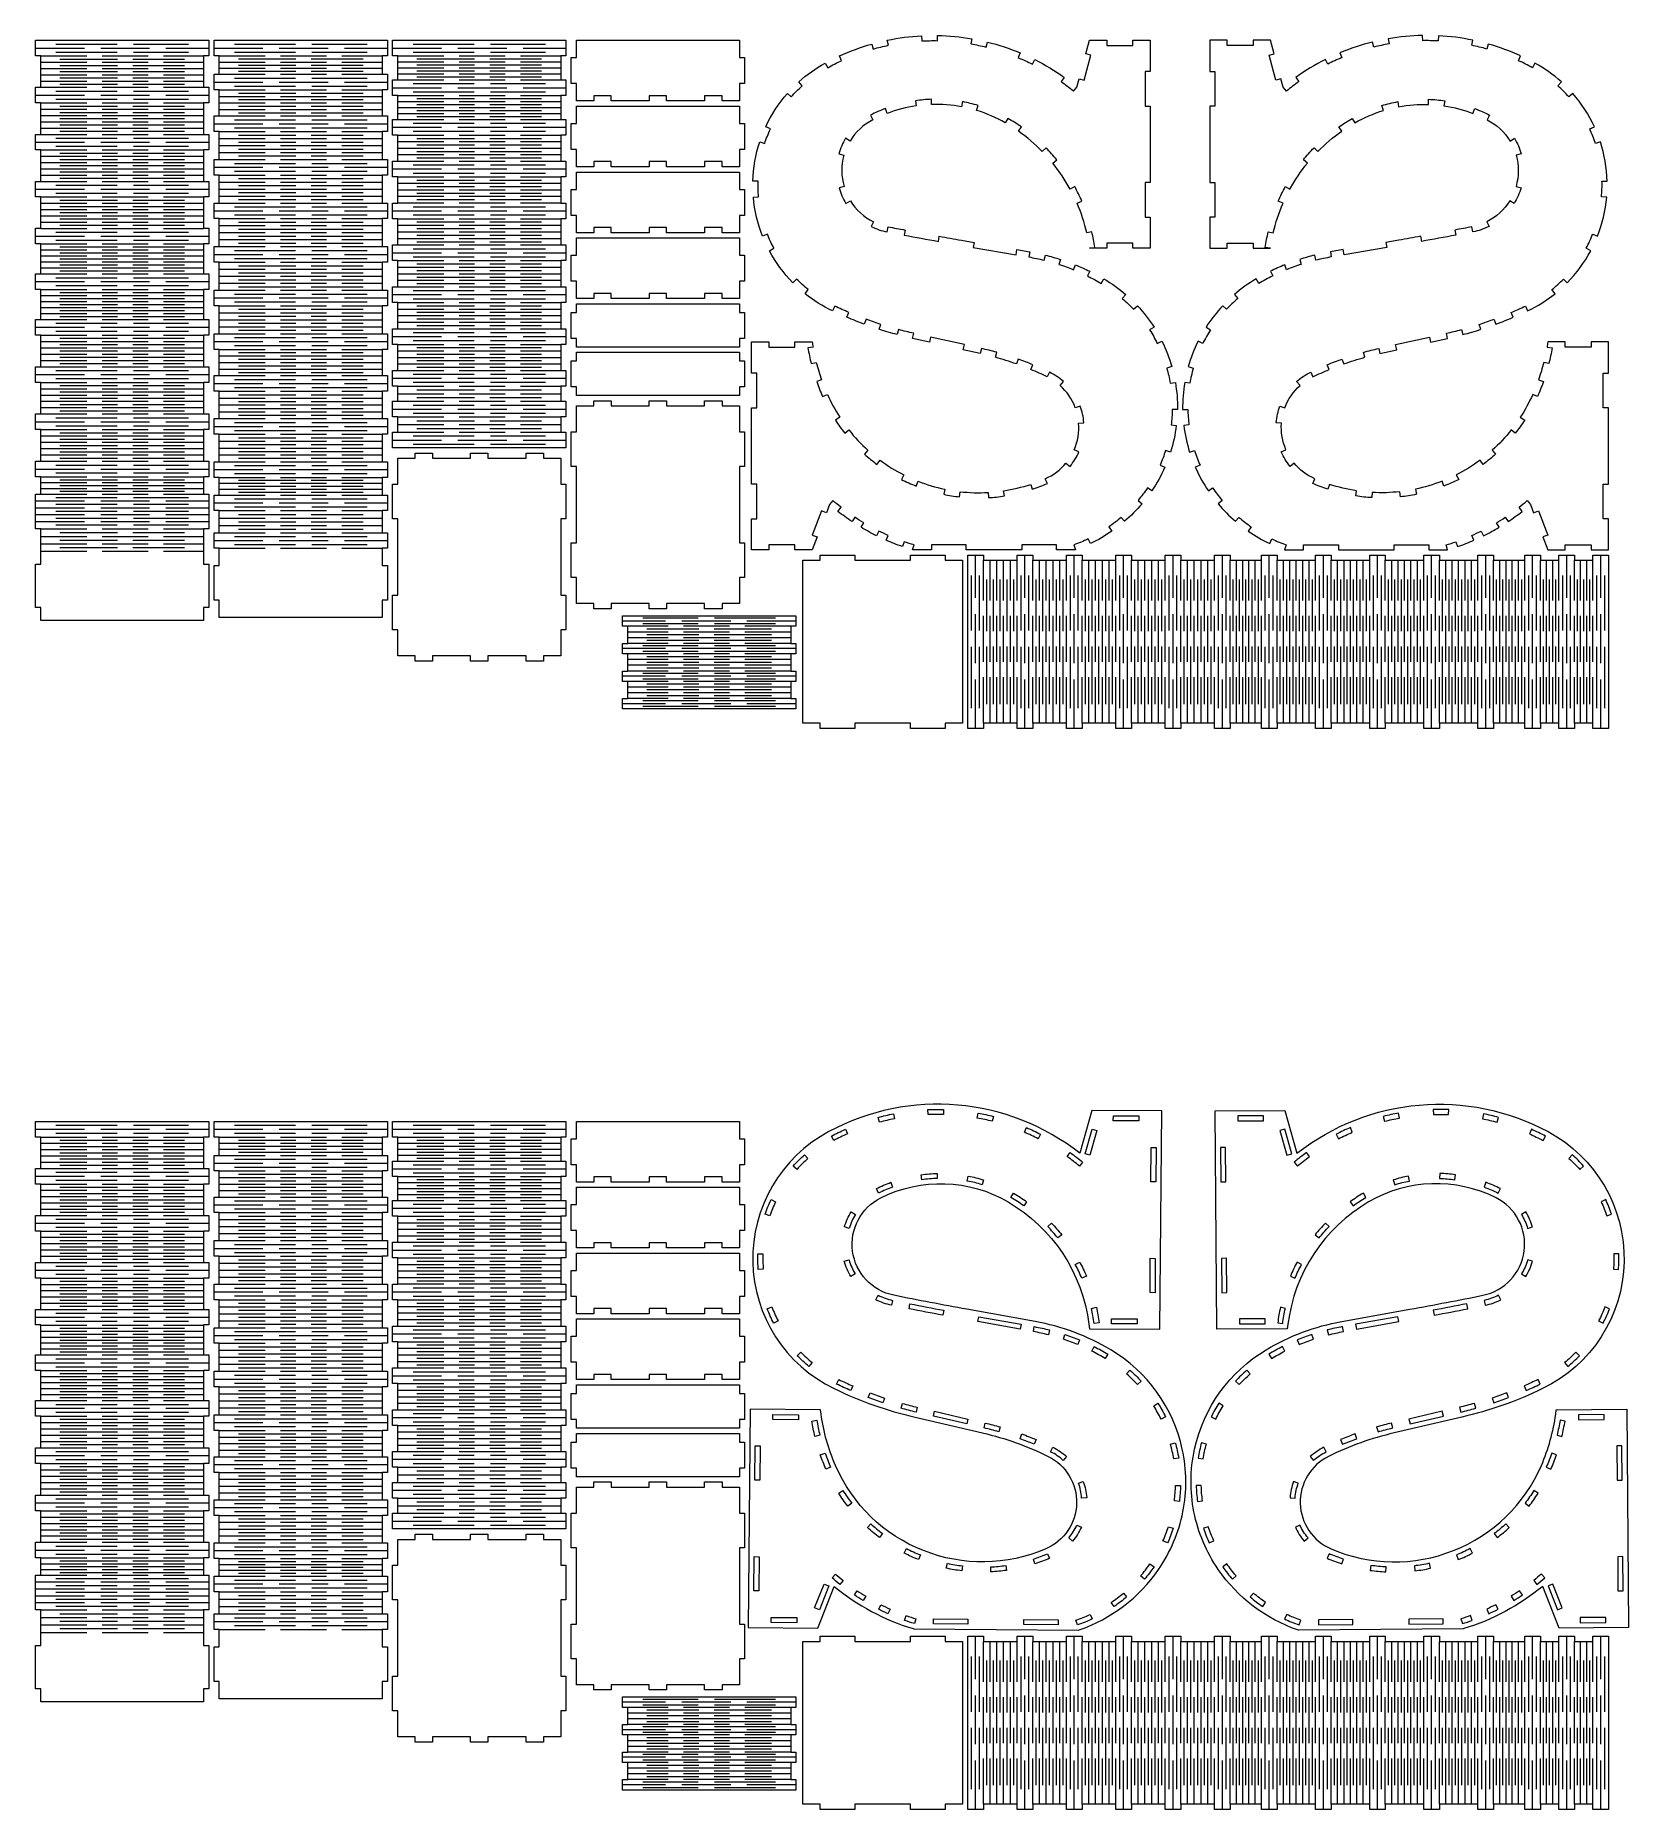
# Model space of a CAD drawing. Header units: millimetres. Extents: x -459 to 459, y -512 to 512.
import ezdxf

# ---------------------------------------------------------------- set-up
doc = ezdxf.new("R2010")
doc.units = ezdxf.units.MM
doc.header["$MEASUREMENT"] = 0
doc.layers.add('Camada 1', color=7, linetype='Continuous')

msp = doc.modelspace()

# ---------------------------------------------------------------- linework, layer by layer
at = {"layer": 'Camada 1', "color": 250, "lineweight": 20}
for points, knots in [([(124.0718, 314.8287), (124.0718, 314.8287), (125.3776, 317.5296), (125.3776, 317.5296), (125.3776, 317.5296), (128.3431, 316.0959), (131.0938, 314.2551), (133.5502, 312.0606), (133.5502, 312.0606), (133.5502, 312.0606), (131.5515, 309.8234), (131.5515, 309.8234), (131.5515, 309.8234), (135.4881, 306.3065), (138.5054, 301.8808), (140.3407, 296.9314), (140.3407, 296.9314), (140.3407, 296.9314), (143.1535, 297.9744), (143.1535, 297.9744), (143.1535, 297.9744), (144.2987, 294.886), (145.0071, 291.6529), (145.2582, 288.3686), (145.2582, 288.3686), (145.2582, 288.3686), (142.2669, 288.1397), (142.2669, 288.1397), (142.2669, 288.1397), (142.6692, 282.8764), (141.7789, 277.5946), (139.6735, 272.754), (139.6735, 272.754), (139.6735, 272.754), (142.4245, 271.5574), (142.4245, 271.5574), (142.4245, 271.5574), (141.1107, 268.5369), (139.3817, 265.7146), (137.2873, 263.1722), (137.2873, 263.1722), (137.2873, 263.1722), (134.9718, 265.0797), (134.9718, 265.0797), (134.9718, 265.0797), (131.7489, 261.1673), (127.6527, 258.0661), (123.0127, 256.0255), (123.0127, 256.0255), (123.0127, 256.0255), (124.2204, 253.2793), (124.2204, 253.2793), (124.2204, 253.2793), (121.3864, 252.0329), (118.4951, 250.9209), (115.5563, 249.947), (115.5563, 249.947), (115.5563, 249.947), (114.6126, 252.7947), (114.6126, 252.7947), (114.6126, 252.7947), (109.5104, 251.1038), (104.2745, 249.8469), (98.9607, 249.0373), (98.9607, 249.0373), (98.9607, 249.0373), (99.4125, 246.0715), (99.4125, 246.0715), (99.4125, 246.0715), (96.3518, 245.6052), (93.2709, 245.2835), (90.1799, 245.1075), (90.1799, 245.1075), (90.1799, 245.1075), (90.0093, 248.1027), (90.0093, 248.1027), (90.0093, 248.1027), (84.6429, 247.7971), (79.2603, 247.9453), (73.9188, 248.5458), (73.9188, 248.5458), (73.9188, 248.5458), (73.5837, 245.5646), (73.5837, 245.5646), (73.5837, 245.5646), (70.5071, 245.9104), (67.4485, 246.4012), (64.4181, 247.0353), (64.4181, 247.0353), (64.4181, 247.0353), (65.0325, 249.9717), (65.0325, 249.9717), (65.0325, 249.9717), (59.7713, 251.0725), (54.6126, 252.6157), (49.6111, 254.5849), (49.6111, 254.5849), (49.6111, 254.5849), (48.5121, 251.7934), (48.5121, 251.7934), (48.5121, 251.7934), (45.6313, 252.9276), (42.8057, 254.1971), (40.0445, 255.5976), (40.0445, 255.5976), (40.0445, 255.5976), (41.4016, 258.2731), (41.4016, 258.2731), (41.4016, 258.2731), (36.6078, 260.7045), (32.028, 263.5364), (27.7109, 266.7387), (27.7109, 266.7387), (27.7109, 266.7387), (25.9237, 264.3292), (25.9237, 264.3292), (25.9237, 264.3292), (23.4371, 266.1737), (21.0389, 268.1345), (18.737, 270.2049), (18.737, 270.2049), (18.737, 270.2049), (20.7433, 272.4354), (20.7433, 272.4354), (20.7433, 272.4354), (16.747, 276.03), (13.0614, 279.9557), (9.7259, 284.1707), (9.7259, 284.1707), (9.7259, 284.1707), (7.3734, 282.309), (7.3734, 282.309), (7.3734, 282.309), (5.4522, 284.7368), (3.6465, 287.2538), (1.9625, 289.8518), (1.9625, 289.8518), (1.9625, 289.8518), (4.4798, 291.4836), (4.4798, 291.4836), (4.4798, 291.4836), (1.7559, 295.6857), (-0.6331, 300.0956), (-2.6652, 304.6725), (-2.6652, 304.6725), (-2.6652, 304.6725), (-5.4071, 303.4552), (-5.4071, 303.4552), (-5.4071, 303.4552), (-6.6566, 306.2695), (-7.7958, 309.1315), (-8.822, 312.0347), (-8.822, 312.0347), (-8.822, 312.0347), (-5.9935, 313.0345), (-5.9935, 313.0345), (-5.9935, 313.0345), (-7.1703, 316.3635), (-8.1935, 319.7449), (-9.06, 323.1678), (-9.06, 323.1678), (-9.06, 323.1678), (-11.9683, 322.4316), (-11.9683, 322.4316), (-11.9683, 322.4316), (-12.7239, 325.4166), (-13.3628, 328.43), (-13.8834, 331.4649), (-13.8834, 331.4649), (-13.8834, 331.4649), (-10.9265, 331.9721), (-10.9265, 331.9721), (-10.9265, 331.9721), (-11.0977, 332.97), (-11.2557, 333.9701), (-11.4006, 334.9721), (-11.4006, 334.9721), (-11.4006, 334.9721), (-21.4006, 334.9721), (-21.4006, 334.9721), (-21.4006, 334.9721), (-21.4006, 334.9721), (-21.4006, 331.9721), (-21.4006, 331.9721), (-21.4006, 331.9721), (-21.4006, 331.9721), (-36.4006, 331.9721), (-36.4006, 331.9721), (-36.4006, 331.9721), (-36.4006, 331.9721), (-36.4006, 334.9721), (-36.4006, 334.9721), (-36.4006, 334.9721), (-36.4006, 334.9721), (-46.4006, 334.9721), (-46.4006, 334.9721), (-46.4006, 334.9721), (-46.4006, 334.9721), (-46.4006, 316.9721), (-46.4006, 316.9721), (-46.4006, 316.9721), (-46.4006, 316.9721), (-43.4006, 316.9721), (-43.4006, 316.9721), (-43.4006, 316.9721), (-43.4006, 316.9721), (-43.4006, 296.9721), (-43.4006, 296.9721), (-43.4006, 296.9721), (-43.4006, 296.9721), (-46.4006, 296.9721), (-46.4006, 296.9721), (-46.4006, 296.9721), (-46.4006, 296.9721), (-46.4006, 252.9721), (-46.4006, 252.9721), (-46.4006, 252.9721), (-46.4006, 252.9721), (-43.4006, 252.9721), (-43.4006, 252.9721), (-43.4006, 252.9721), (-43.4006, 252.9721), (-43.4006, 232.9721), (-43.4006, 232.9721), (-43.4006, 232.9721), (-43.4006, 232.9721), (-46.4006, 232.9721), (-46.4006, 232.9721), (-46.4006, 232.9721), (-46.4006, 232.9721), (-46.4006, 214.9721), (-46.4006, 214.9721), (-46.4006, 214.9721), (-46.4006, 214.9721), (-36.4006, 214.9721), (-36.4006, 214.9721), (-36.4006, 214.9721), (-36.4006, 214.9721), (-36.4006, 217.9721), (-36.4006, 217.9721), (-36.4006, 217.9721), (-36.4006, 217.9721), (-21.4006, 217.9721), (-21.4006, 217.9721), (-21.4006, 217.9721), (-21.4006, 217.9721), (-21.4006, 214.9721), (-21.4006, 214.9721), (-21.4006, 214.9721), (-21.4006, 214.9721), (-11.4006, 214.9721), (-11.4006, 214.9721), (-11.4006, 214.9721), (-11.4006, 214.9721), (-8.5446, 222.4368), (-8.5446, 222.4368), (-8.5446, 222.4368), (-8.5446, 222.4368), (-11.3465, 223.5088), (-11.3465, 223.5088), (-11.3465, 223.5088), (-11.3465, 223.5088), (-5.9864, 237.5184), (-5.9864, 237.5184), (-5.9864, 237.5184), (-5.9864, 237.5184), (-3.1845, 236.4464), (-3.1845, 236.4464), (-3.1845, 236.4464), (-3.1845, 236.4464), (-1.4006, 241.1091), (-1.4006, 241.1091), (-1.4006, 241.1091), (-1.4006, 241.1091), (0.5578, 243.3817), (0.5578, 243.3817), (0.5578, 243.3817), (2.0731, 242.076), (3.6191, 240.8062), (5.1944, 239.5735), (5.1944, 239.5735), (5.1944, 239.5735), (3.3456, 237.2109), (3.3456, 237.2109), (3.3456, 237.2109), (6.0042, 235.1305), (8.7429, 233.1545), (11.5555, 231.2874), (11.5555, 231.2874), (11.5555, 231.2874), (13.2147, 233.7869), (13.2147, 233.7869), (13.2147, 233.7869), (14.8812, 232.6806), (16.5736, 231.6139), (18.2906, 230.5876), (18.2906, 230.5876), (18.2906, 230.5876), (16.7514, 228.0126), (16.7514, 228.0126), (16.7514, 228.0126), (19.649, 226.2805), (22.6131, 224.6621), (25.6368, 223.161), (25.6368, 223.161), (25.6368, 223.161), (26.9708, 225.8481), (26.9708, 225.8481), (26.9708, 225.8481), (28.7625, 224.9586), (30.5749, 224.1116), (32.4066, 223.3079), (32.4066, 223.3079), (32.4066, 223.3079), (31.2011, 220.5607), (31.2011, 220.5607), (31.2011, 220.5607), (34.2924, 219.2042), (37.4354, 217.9687), (40.623, 216.857), (40.623, 216.857), (40.623, 216.857), (41.6109, 219.6897), (41.6109, 219.6897), (41.6109, 219.6897), (43.4996, 219.031), (45.4036, 218.417), (47.3214, 217.8483), (47.3214, 217.8483), (47.3214, 217.8483), (46.4684, 214.9721), (46.4684, 214.9721), (46.4684, 214.9721), (46.4684, 214.9721), (57.3214, 214.9721), (57.3214, 214.9721), (57.3214, 214.9721), (57.3214, 214.9721), (57.3214, 217.9721), (57.3214, 217.9721), (57.3214, 217.9721), (57.3214, 217.9721), (77.3214, 217.9721), (77.3214, 217.9721), (77.3214, 217.9721), (77.3214, 217.9721), (77.3214, 214.9721), (77.3214, 214.9721), (77.3214, 214.9721), (77.3214, 214.9721), (109.4563, 214.9721), (109.4563, 214.9721), (109.4563, 214.9721), (109.4563, 214.9721), (109.4563, 217.9721), (109.4563, 217.9721), (109.4563, 217.9721), (109.4563, 217.9721), (129.4563, 217.9721), (129.4563, 217.9721), (129.4563, 217.9721), (129.4563, 217.9721), (129.4563, 214.9721), (129.4563, 214.9721), (129.4563, 214.9721), (129.4563, 214.9721), (140.4684, 214.9721), (140.4684, 214.9721), (140.4684, 214.9721), (140.4684, 214.9721), (139.4563, 217.7962), (139.4563, 217.7962), (139.4563, 217.7962), (142.2823, 218.809), (145.0538, 219.9679), (147.7597, 221.268), (147.7597, 221.268), (147.7597, 221.268), (149.059, 218.564), (149.059, 218.564), (149.059, 218.564), (153.3604, 220.6308), (157.4901, 223.0374), (161.4088, 225.7609), (161.4088, 225.7609), (161.4088, 225.7609), (159.6967, 228.2243), (159.6967, 228.2243), (159.6967, 228.2243), (162.1618, 229.9376), (164.5364, 231.7776), (166.8108, 233.7371), (166.8108, 233.7371), (166.8108, 233.7371), (168.7689, 231.4642), (168.7689, 231.4642), (168.7689, 231.4642), (172.3843, 234.579), (175.7456, 237.9773), (178.8208, 241.6266), (178.8208, 241.6266), (178.8208, 241.6266), (176.5266, 243.5597), (176.5266, 243.5597), (176.5266, 243.5597), (178.4611, 245.8554), (180.2751, 248.2499), (181.9613, 250.7336), (181.9613, 250.7336), (181.9613, 250.7336), (184.4434, 249.0485), (184.4434, 249.0485), (184.4434, 249.0485), (187.3595, 253.3439), (189.8799, 257.895), (191.9736, 262.6459), (191.9736, 262.6459), (191.9736, 262.6459), (189.2283, 263.8557), (189.2283, 263.8557), (189.2283, 263.8557), (190.439, 266.603), (191.4995, 269.414), (192.405, 272.2765), (192.405, 272.2765), (192.405, 272.2765), (195.2653, 271.3716), (195.2653, 271.3716), (195.2653, 271.3716), (196.8448, 276.3647), (197.964, 281.4919), (198.6089, 286.689), (198.6089, 286.689), (198.6089, 286.689), (195.6317, 287.0584), (195.6317, 287.0584), (195.6317, 287.0584), (196.0014, 290.0378), (196.2089, 293.0351), (196.2531, 296.037), (196.2531, 296.037), (196.2531, 296.037), (199.2528, 295.9927), (199.2528, 295.9927), (199.2528, 295.9927), (199.3301, 301.229), (198.9279, 306.4613), (198.0513, 311.6247), (198.0513, 311.6247), (198.0513, 311.6247), (195.0936, 311.1225), (195.0936, 311.1225), (195.0936, 311.1225), (194.5911, 314.0824), (193.9281, 317.0127), (193.1074, 319.9006), (193.1074, 319.9006), (193.1074, 319.9006), (195.9931, 320.7207), (195.9931, 320.7207), (195.9931, 320.7207), (194.5616, 325.7582), (192.672, 330.6541), (190.348, 335.3472), (190.348, 335.3472), (190.348, 335.3472), (187.6596, 334.0159), (187.6596, 334.0159), (187.6596, 334.0159), (186.3273, 336.7063), (184.8497, 339.3223), (183.2334, 341.8522), (183.2334, 341.8522), (183.2334, 341.8522), (185.7615, 343.4674), (185.7615, 343.4674), (185.7615, 343.4674), (182.9421, 347.8806), (179.7246, 352.0265), (176.1495, 355.8532), (176.1495, 355.8532), (176.1495, 355.8532), (173.9573, 353.8052), (173.9573, 353.8052), (173.9573, 353.8052), (171.9078, 355.999), (169.7405, 358.0797), (167.465, 360.0381), (167.465, 360.0381), (167.465, 360.0381), (169.422, 362.3119), (169.422, 362.3119), (169.422, 362.3119), (165.487, 365.6987), (161.2528, 368.7214), (156.7716, 371.343), (156.7716, 371.343), (156.7716, 371.343), (155.2567, 368.7535), (155.2567, 368.7535), (155.2567, 368.7535), (152.6664, 370.2689), (150.022, 371.6898), (147.3288, 373.0136), (147.3288, 373.0136), (147.3288, 373.0136), (148.6521, 375.7059), (148.6521, 375.7059), (148.6521, 375.7059), (145.9494, 377.0343), (143.2003, 378.2663), (140.4102, 379.3995), (140.4102, 379.3995), (140.4102, 379.3995), (139.2813, 376.62), (139.2813, 376.62), (139.2813, 376.62), (136.5009, 377.7493), (133.6804, 378.7774), (130.8255, 379.7023), (130.8255, 379.7023), (130.8255, 379.7023), (131.7501, 382.5563), (131.7501, 382.5563), (131.7501, 382.5563), (128.8852, 383.4844), (125.9882, 384.3105), (123.0646, 385.033), (123.0646, 385.033), (123.0646, 385.033), (122.3449, 382.1206), (122.3449, 382.1206), (122.3449, 382.1206), (119.4316, 382.8406), (116.4931, 383.4547), (113.5352, 383.9618), (113.5352, 383.9618), (113.5352, 383.9618), (114.0421, 386.9186), (114.0421, 386.9186), (114.0421, 386.9186), (114.0421, 386.9186), (106.65, 388.1859), (106.65, 388.1859), (106.65, 388.1859), (106.65, 388.1859), (106.1431, 385.229), (106.1431, 385.229), (106.1431, 385.229), (106.1431, 385.229), (81.5025, 389.4531), (81.5025, 389.4531), (81.5025, 389.4531), (81.5025, 389.4531), (82.0094, 392.41), (82.0094, 392.41), (82.0094, 392.41), (82.0094, 392.41), (74.6173, 393.6772), (74.6173, 393.6772), (74.6173, 393.6772), (70.3704, 394.4053), (66.1259, 395.1471), (61.8838, 395.9025), (61.8838, 395.9025), (61.8838, 395.9025), (61.3578, 392.949), (61.3578, 392.949), (61.3578, 392.949), (54.7845, 394.1196), (48.2172, 395.3231), (41.6559, 396.5594), (41.6559, 396.5594), (41.6559, 396.5594), (42.2114, 399.5076), (42.2114, 399.5076), (42.2114, 399.5076), (38.9357, 400.1248), (35.6616, 400.7502), (32.389, 401.3838), (32.389, 401.3838), (32.389, 401.3838), (31.8188, 398.4385), (31.8188, 398.4385), (31.8188, 398.4385), (28.5906, 399.0635), (25.4633, 400.1278), (22.5241, 401.6017), (22.5241, 401.6017), (22.5241, 401.6017), (23.8689, 404.2834), (23.8689, 404.2834), (23.8689, 404.2834), (18.4105, 407.0207), (13.8186, 411.2187), (10.6042, 416.4103), (10.6042, 416.4103), (10.6042, 416.4103), (8.0535, 414.8311), (8.0535, 414.8311), (8.0535, 414.8311), (6.3226, 417.6267), (4.9829, 420.6463), (4.0716, 423.8056), (4.0716, 423.8056), (4.0716, 423.8056), (6.9541, 424.6369), (6.9541, 424.6369), (6.9541, 424.6369), (5.2619, 430.504), (5.2308, 436.7256), (6.8641, 442.6093), (6.8641, 442.6093), (6.8641, 442.6093), (3.9734, 443.4118), (3.9734, 443.4118), (3.9734, 443.4118), (4.8529, 446.58), (6.1624, 449.6129), (7.8652, 452.4257), (7.8652, 452.4257), (7.8652, 452.4257), (10.4316, 450.8721), (10.4316, 450.8721), (10.4316, 450.8721), (13.5988, 456.104), (18.1577, 460.3528), (23.5994, 463.1442), (23.5994, 463.1442), (23.5994, 463.1442), (22.2302, 465.8135), (22.2302, 465.8135), (22.2302, 465.8135), (25.0017, 467.2353), (27.8511, 468.4999), (30.7649, 469.6014), (30.7649, 469.6014), (30.7649, 469.6014), (31.8257, 466.7952), (31.8257, 466.7952), (31.8257, 466.7952), (37.217, 468.8332), (42.8129, 470.2827), (48.5157, 471.1183), (48.5157, 471.1183), (48.5157, 471.1183), (48.0808, 474.0866), (48.0808, 474.0866), (48.0808, 474.0866), (51.1628, 474.5382), (54.2679, 474.8159), (57.3811, 474.9185), (57.3811, 474.9185), (57.3811, 474.9185), (57.4799, 471.9201), (57.4799, 471.9201), (57.4799, 471.9201), (63.2405, 472.1099), (69.0048, 471.6765), (74.6722, 470.6276), (74.6722, 470.6276), (74.6722, 470.6276), (75.2182, 473.5776), (75.2182, 473.5776), (75.2182, 473.5776), (78.2811, 473.0107), (81.3097, 472.2718), (84.2896, 471.3645), (84.2896, 471.3645), (84.2896, 471.3645), (83.4158, 468.4946), (83.4158, 468.4946), (83.4158, 468.4946), (89.1739, 466.7414), (94.7158, 464.3439), (99.9362, 461.3477), (99.9362, 461.3477), (99.9362, 461.3477), (101.4295, 463.9497), (101.4295, 463.9497), (101.4295, 463.9497), (104.1119, 462.4101), (106.7227, 460.749), (109.2537, 458.9714), (109.2537, 458.9714), (109.2537, 458.9714), (107.5295, 456.5164), (107.5295, 456.5164), (107.5295, 456.5164), (112.4724, 453.0447), (117.0862, 449.1265), (121.3125, 444.811), (121.3125, 444.811), (121.3125, 444.811), (123.4559, 446.9101), (123.4559, 446.9101), (123.4559, 446.9101), (125.6199, 444.7004), (127.682, 442.3932), (129.6356, 439.9955), (129.6356, 439.9955), (129.6356, 439.9955), (127.3099, 438.1005), (127.3099, 438.1005), (127.3099, 438.1005), (131.1254, 433.4178), (134.5029, 428.3947), (137.3997, 423.0943), (137.3997, 423.0943), (137.3997, 423.0943), (140.0322, 424.533), (140.0322, 424.533), (140.0322, 424.533), (141.5154, 421.819), (142.874, 419.0388), (144.1038, 416.201), (144.1038, 416.201), (144.1038, 416.201), (141.3511, 415.0081), (141.3511, 415.0081), (141.3511, 415.0081), (143.7529, 409.4658), (145.6405, 403.7147), (146.9904, 397.8271), (146.9904, 397.8271), (146.9904, 397.8271), (149.9145, 398.4975), (149.9145, 398.4975), (149.9145, 398.4975), (150.6057, 395.4829), (151.1589, 392.4383), (151.5725, 389.3733), (151.5725, 389.3733), (151.5725, 389.3733), (148.5994, 388.9721), (148.5994, 388.9721), (148.5994, 388.9721), (148.5994, 388.9721), (158.5994, 388.9721), (158.5994, 388.9721), (158.5994, 388.9721), (158.5994, 388.9721), (158.5994, 391.9721), (158.5994, 391.9721), (158.5994, 391.9721), (158.5994, 391.9721), (173.5994, 391.9721), (173.5994, 391.9721), (173.5994, 391.9721), (173.5994, 391.9721), (173.5994, 388.9721), (173.5994, 388.9721), (173.5994, 388.9721), (173.5994, 388.9721), (183.5994, 388.9721), (183.5994, 388.9721), (183.5994, 388.9721), (183.5994, 388.9721), (183.5994, 406.9721), (183.5994, 406.9721), (183.5994, 406.9721), (183.5994, 406.9721), (180.5994, 406.9721), (180.5994, 406.9721), (180.5994, 406.9721), (180.5994, 406.9721), (180.5994, 426.9721), (180.5994, 426.9721), (180.5994, 426.9721), (180.5994, 426.9721), (183.5994, 426.9721), (183.5994, 426.9721), (183.5994, 426.9721), (183.5994, 426.9721), (183.5994, 470.9721), (183.5994, 470.9721), (183.5994, 470.9721), (183.5994, 470.9721), (180.5994, 470.9721), (180.5994, 470.9721), (180.5994, 470.9721), (180.5994, 470.9721), (180.5994, 490.9721), (180.5994, 490.9721), (180.5994, 490.9721), (180.5994, 490.9721), (183.5994, 490.9721), (183.5994, 490.9721), (183.5994, 490.9721), (183.5994, 490.9721), (183.5994, 508.9721), (183.5994, 508.9721), (183.5994, 508.9721), (183.5994, 508.9721), (173.5994, 508.9721), (173.5994, 508.9721), (173.5994, 508.9721), (173.5994, 508.9721), (173.5994, 505.9721), (173.5994, 505.9721), (173.5994, 505.9721), (173.5994, 505.9721), (158.5994, 505.9721), (158.5994, 505.9721), (158.5994, 505.9721), (158.5994, 505.9721), (158.5994, 508.9721), (158.5994, 508.9721), (158.5994, 508.9721), (158.5994, 508.9721), (148.5994, 508.9721), (148.5994, 508.9721), (148.5994, 508.9721), (148.5994, 508.9721), (146.5029, 501.2597), (146.5029, 501.2597), (146.5029, 501.2597), (146.5029, 501.2597), (149.3978, 500.4727), (149.3978, 500.4727), (149.3978, 500.4727), (149.3978, 500.4727), (145.463, 485.998), (145.463, 485.998), (145.463, 485.998), (145.463, 485.998), (142.5681, 486.7849), (142.5681, 486.7849), (142.5681, 486.7849), (142.5681, 486.7849), (141.2585, 481.9674), (141.2585, 481.9674), (141.2585, 481.9674), (141.2585, 481.9674), (139.3463, 479.6558), (139.3463, 479.6558), (139.3463, 479.6558), (137.034, 481.5686), (134.6545, 483.3988), (132.2124, 485.1429), (132.2124, 485.1429), (132.2124, 485.1429), (133.956, 487.5842), (133.956, 487.5842), (133.956, 487.5842), (128.5513, 491.4442), (122.8585, 494.8841), (116.9278, 497.8735), (116.9278, 497.8735), (116.9278, 497.8735), (115.5774, 495.1946), (115.5774, 495.1946), (115.5774, 495.1946), (112.8977, 496.5453), (110.1708, 497.8006), (107.4021, 498.958), (107.4021, 498.958), (107.4021, 498.958), (108.5591, 501.7259), (108.5591, 501.7259), (108.5591, 501.7259), (102.4314, 504.2875), (96.1163, 506.3754), (89.6693, 507.9712), (89.6693, 507.9712), (89.6693, 507.9712), (88.9484, 505.0591), (88.9484, 505.0591), (88.9484, 505.0591), (86.0354, 505.7801), (83.0977, 506.3976), (80.1409, 506.9104), (80.1409, 506.9104), (80.1409, 506.9104), (80.6535, 509.8663), (80.6535, 509.8663), (80.6535, 509.8663), (74.1096, 511.0012), (67.4884, 511.6326), (60.8479, 511.7549), (60.8479, 511.7549), (60.8479, 511.7549), (60.7926, 508.7554), (60.7926, 508.7554), (60.7926, 508.7554), (57.7922, 508.8107), (54.7908, 508.7595), (51.794, 508.602), (51.794, 508.602), (51.794, 508.602), (51.6365, 511.5978), (51.6365, 511.5978), (51.6365, 511.5978), (45.0041, 511.2492), (38.4081, 510.3925), (31.9067, 509.0352), (31.9067, 509.0352), (31.9067, 509.0352), (32.5198, 506.0985), (32.5198, 506.0985), (32.5198, 506.0985), (29.5822, 505.4852), (26.6673, 504.7679), (23.7805, 503.9479), (23.7805, 503.9479), (23.7805, 503.9479), (22.9608, 506.8338), (22.9608, 506.8338), (22.9608, 506.8338), (16.572, 505.0191), (10.3317, 502.7172), (4.2949, 499.9482), (4.2949, 499.9482), (4.2949, 499.9482), (5.5456, 497.2213), (5.5456, 497.2213), (5.5456, 497.2213), (2.8179, 495.9702), (0.1355, 494.6227), (-2.4967, 493.1814), (-2.4967, 493.1814), (-2.4967, 493.1814), (-3.9376, 495.8127), (-3.9376, 495.8127), (-3.9376, 495.8127), (-9.4233, 492.8089), (-14.539, 489.174), (-19.1807, 484.9823), (-19.1807, 484.9823), (-19.1807, 484.9823), (-17.17, 482.7558), (-17.17, 482.7558), (-17.17, 482.7558), (-19.3984, 480.7434), (-21.5075, 478.6028), (-23.4867, 476.3449), (-23.4867, 476.3449), (-23.4867, 476.3449), (-25.7427, 478.3224), (-25.7427, 478.3224), (-25.7427, 478.3224), (-30.8156, 472.5352), (-35.0297, 466.0484), (-38.2555, 459.0613), (-38.2555, 459.0613), (-38.2555, 459.0613), (-35.5318, 457.8038), (-35.5318, 457.8038), (-35.5318, 457.8038), (-36.7904, 455.0778), (-37.8889, 452.2807), (-38.8219, 449.4268), (-38.8219, 449.4268), (-38.8219, 449.4268), (-41.6734, 450.359), (-41.6734, 450.359), (-41.6734, 450.359), (-44.0648, 443.0441), (-45.3915, 435.4233), (-45.6129, 427.7306), (-45.6129, 427.7306), (-45.6129, 427.7306), (-42.6142, 427.6443), (-42.6142, 427.6443), (-42.6142, 427.6443), (-42.7005, 424.643), (-42.6119, 421.6392), (-42.3486, 418.6482), (-42.3486, 418.6482), (-42.3486, 418.6482), (-45.3371, 418.3852), (-45.3371, 418.3852), (-45.3371, 418.3852), (-44.6623, 410.719), (-42.8883, 403.1897), (-40.0697, 396.0286), (-40.0697, 396.0286), (-40.0697, 396.0286), (-37.2782, 397.1274), (-37.2782, 397.1274), (-37.2782, 397.1274), (-36.1785, 394.3335), (-34.9168, 391.6061), (-33.4996, 388.959), (-33.4996, 388.959), (-33.4996, 388.959), (-36.1445, 387.543), (-36.1445, 387.543), (-36.1445, 387.543), (-32.5121, 380.7584), (-27.9227, 374.5314), (-22.5173, 369.0535), (-22.5173, 369.0535), (-22.5173, 369.0535), (-20.3819, 371.1607), (-20.3819, 371.1607), (-20.3819, 371.1607), (-18.273, 369.0234), (-16.0412, 367.011), (-13.6981, 365.1335), (-13.6981, 365.1335), (-13.6981, 365.1335), (-15.5739, 362.7923), (-15.5739, 362.7923), (-15.5739, 362.7923), (-10.6931, 358.8816), (-5.3718, 355.5549), (0.2815, 352.8798), (0.2815, 352.8798), (0.2815, 352.8798), (1.5647, 355.5916), (1.5647, 355.5916), (1.5647, 355.5916), (4.2767, 354.3083), (7.015, 353.0812), (9.7777, 351.9111), (9.7777, 351.9111), (9.7777, 351.9111), (8.6078, 349.1487), (8.6078, 349.1487), (8.6078, 349.1487), (11.9176, 347.7469), (15.2612, 346.4262), (18.6355, 345.1878), (18.6355, 345.1878), (18.6355, 345.1878), (19.6691, 348.0041), (19.6691, 348.0041), (19.6691, 348.0041), (22.4857, 346.9703), (25.3234, 345.9949), (28.1804, 345.0785), (28.1804, 345.0785), (28.1804, 345.0785), (27.264, 342.2219), (27.264, 342.2219), (27.264, 342.2219), (30.6867, 341.124), (34.1356, 340.1099), (37.6078, 339.1805), (37.6078, 339.1805), (37.6078, 339.1805), (38.3835, 342.0784), (38.3835, 342.0784), (38.3835, 342.0784), (41.2818, 341.3026), (44.1958, 340.5868), (47.1237, 339.9315), (47.1237, 339.9315), (47.1237, 339.9315), (46.4684, 337.0039), (46.4684, 337.0039), (46.4684, 337.0039), (46.4684, 337.0039), (56.227, 334.8197), (56.227, 334.8197), (56.227, 334.8197), (56.227, 334.8197), (56.8822, 337.7473), (56.8822, 337.7473), (56.8822, 337.7473), (56.8822, 337.7473), (76.3993, 333.3789), (76.3993, 333.3789), (76.3993, 333.3789), (76.3993, 333.3789), (75.7441, 330.4513), (75.7441, 330.4513), (75.7441, 330.4513), (75.7441, 330.4513), (85.5026, 328.2671), (85.5026, 328.2671), (85.5026, 328.2671), (85.5026, 328.2671), (86.1579, 331.1947), (86.1579, 331.1947), (86.1579, 331.1947), (89.1353, 330.5283), (92.0954, 329.7866), (95.0353, 328.9704), (95.0353, 328.9704), (95.0353, 328.9704), (94.2328, 326.0798), (94.2328, 326.0798), (94.2328, 326.0798), (98.3213, 324.9447), (102.368, 323.6636), (106.3649, 322.2391), (106.3649, 322.2391), (106.3649, 322.2391), (107.3721, 325.065), (107.3721, 325.065), (107.3721, 325.065), (110.2461, 324.0407), (113.0937, 322.9438), (115.9122, 321.7754), (115.9122, 321.7754), (115.9122, 321.7754), (114.7634, 319.0041), (114.7634, 319.0041), (114.7634, 319.0041), (117.9055, 317.7016), (121.0096, 316.3092), (124.0718, 314.8287)], [0, 0, 0, 0, 0.003610108, 0.003610108, 0.003610108, 0.003610108, 0.007220217, 0.007220217, 0.007220217, 0.007220217, 0.010830325, 0.010830325, 0.010830325, 0.010830325, 0.014440433, 0.014440433, 0.014440433, 0.014440433, 0.018050542, 0.018050542, 0.018050542, 0.018050542, 0.02166065, 0.02166065, 0.02166065, 0.02166065, 0.025270758, 0.025270758, 0.025270758, 0.025270758, 0.028880866, 0.028880866, 0.028880866, 0.028880866, 0.032490975, 0.032490975, 0.032490975, 0.032490975, 0.036101083, 0.036101083, 0.036101083, 0.036101083, 0.039711191, 0.039711191, 0.039711191, 0.039711191, 0.0433213, 0.0433213, 0.0433213, 0.0433213, 0.046931408, 0.046931408, 0.046931408, 0.046931408, 0.050541516, 0.050541516, 0.050541516, 0.050541516, 0.054151625, 0.054151625, 0.054151625, 0.054151625, 0.057761733, 0.057761733, 0.057761733, 0.057761733, 0.061371841, 0.061371841, 0.061371841, 0.061371841, 0.064981949, 0.064981949, 0.064981949, 0.064981949, 0.068592058, 0.068592058, 0.068592058, 0.068592058, 0.072202166, 0.072202166, 0.072202166, 0.072202166, 0.075812274, 0.075812274, 0.075812274, 0.075812274, 0.079422383, 0.079422383, 0.079422383, 0.079422383, 0.083032491, 0.083032491, 0.083032491, 0.083032491, 0.086642599, 0.086642599, 0.086642599, 0.086642599, 0.090252708, 0.090252708, 0.090252708, 0.090252708, 0.093862816, 0.093862816, 0.093862816, 0.093862816, 0.097472924, 0.097472924, 0.097472924, 0.097472924, 0.101083032, 0.101083032, 0.101083032, 0.101083032, 0.104693141, 0.104693141, 0.104693141, 0.104693141, 0.108303249, 0.108303249, 0.108303249, 0.108303249, 0.111913357, 0.111913357, 0.111913357, 0.111913357, 0.115523466, 0.115523466, 0.115523466, 0.115523466, 0.119133574, 0.119133574, 0.119133574, 0.119133574, 0.122743682, 0.122743682, 0.122743682, 0.122743682, 0.126353791, 0.126353791, 0.126353791, 0.126353791, 0.129963899, 0.129963899, 0.129963899, 0.129963899, 0.133574007, 0.133574007, 0.133574007, 0.133574007, 0.137184116, 0.137184116, 0.137184116, 0.137184116, 0.140794224, 0.140794224, 0.140794224, 0.140794224, 0.144404332, 0.144404332, 0.144404332, 0.144404332, 0.14801444, 0.14801444, 0.14801444, 0.14801444, 0.151624549, 0.151624549, 0.151624549, 0.151624549, 0.155234657, 0.155234657, 0.155234657, 0.155234657, 0.158844765, 0.158844765, 0.158844765, 0.158844765, 0.162454874, 0.162454874, 0.162454874, 0.162454874, 0.166064982, 0.166064982, 0.166064982, 0.166064982, 0.16967509, 0.16967509, 0.16967509, 0.16967509, 0.173285199, 0.173285199, 0.173285199, 0.173285199, 0.176895307, 0.176895307, 0.176895307, 0.176895307, 0.180505415, 0.180505415, 0.180505415, 0.180505415, 0.184115523, 0.184115523, 0.184115523, 0.184115523, 0.187725632, 0.187725632, 0.187725632, 0.187725632, 0.19133574, 0.19133574, 0.19133574, 0.19133574, 0.194945848, 0.194945848, 0.194945848, 0.194945848, 0.198555957, 0.198555957, 0.198555957, 0.198555957, 0.202166065, 0.202166065, 0.202166065, 0.202166065, 0.205776173, 0.205776173, 0.205776173, 0.205776173, 0.209386282, 0.209386282, 0.209386282, 0.209386282, 0.21299639, 0.21299639, 0.21299639, 0.21299639, 0.216606498, 0.216606498, 0.216606498, 0.216606498, 0.220216606, 0.220216606, 0.220216606, 0.220216606, 0.223826715, 0.223826715, 0.223826715, 0.223826715, 0.227436823, 0.227436823, 0.227436823, 0.227436823, 0.231046931, 0.231046931, 0.231046931, 0.231046931, 0.23465704, 0.23465704, 0.23465704, 0.23465704, 0.238267148, 0.238267148, 0.238267148, 0.238267148, 0.241877256, 0.241877256, 0.241877256, 0.241877256, 0.245487365, 0.245487365, 0.245487365, 0.245487365, 0.249097473, 0.249097473, 0.249097473, 0.249097473, 0.252707581, 0.252707581, 0.252707581, 0.252707581, 0.25631769, 0.25631769, 0.25631769, 0.25631769, 0.259927798, 0.259927798, 0.259927798, 0.259927798, 0.263537906, 0.263537906, 0.263537906, 0.263537906, 0.267148014, 0.267148014, 0.267148014, 0.267148014, 0.270758123, 0.270758123, 0.270758123, 0.270758123, 0.274368231, 0.274368231, 0.274368231, 0.274368231, 0.277978339, 0.277978339, 0.277978339, 0.277978339, 0.281588448, 0.281588448, 0.281588448, 0.281588448, 0.285198556, 0.285198556, 0.285198556, 0.285198556, 0.288808664, 0.288808664, 0.288808664, 0.288808664, 0.292418773, 0.292418773, 0.292418773, 0.292418773, 0.296028881, 0.296028881, 0.296028881, 0.296028881, 0.299638989, 0.299638989, 0.299638989, 0.299638989, 0.303249097, 0.303249097, 0.303249097, 0.303249097, 0.306859206, 0.306859206, 0.306859206, 0.306859206, 0.310469314, 0.310469314, 0.310469314, 0.310469314, 0.314079422, 0.314079422, 0.314079422, 0.314079422, 0.317689531, 0.317689531, 0.317689531, 0.317689531, 0.321299639, 0.321299639, 0.321299639, 0.321299639, 0.324909747, 0.324909747, 0.324909747, 0.324909747, 0.328519856, 0.328519856, 0.328519856, 0.328519856, 0.332129964, 0.332129964, 0.332129964, 0.332129964, 0.335740072, 0.335740072, 0.335740072, 0.335740072, 0.339350181, 0.339350181, 0.339350181, 0.339350181, 0.342960289, 0.342960289, 0.342960289, 0.342960289, 0.346570397, 0.346570397, 0.346570397, 0.346570397, 0.350180505, 0.350180505, 0.350180505, 0.350180505, 0.353790614, 0.353790614, 0.353790614, 0.353790614, 0.357400722, 0.357400722, 0.357400722, 0.357400722, 0.36101083, 0.36101083, 0.36101083, 0.36101083, 0.364620939, 0.364620939, 0.364620939, 0.364620939, 0.368231047, 0.368231047, 0.368231047, 0.368231047, 0.371841155, 0.371841155, 0.371841155, 0.371841155, 0.375451264, 0.375451264, 0.375451264, 0.375451264, 0.379061372, 0.379061372, 0.379061372, 0.379061372, 0.38267148, 0.38267148, 0.38267148, 0.38267148, 0.386281588, 0.386281588, 0.386281588, 0.386281588, 0.389891697, 0.389891697, 0.389891697, 0.389891697, 0.393501805, 0.393501805, 0.393501805, 0.393501805, 0.397111913, 0.397111913, 0.397111913, 0.397111913, 0.400722022, 0.400722022, 0.400722022, 0.400722022, 0.40433213, 0.40433213, 0.40433213, 0.40433213, 0.407942238, 0.407942238, 0.407942238, 0.407942238, 0.411552347, 0.411552347, 0.411552347, 0.411552347, 0.415162455, 0.415162455, 0.415162455, 0.415162455, 0.418772563, 0.418772563, 0.418772563, 0.418772563, 0.422382671, 0.422382671, 0.422382671, 0.422382671, 0.42599278, 0.42599278, 0.42599278, 0.42599278, 0.429602888, 0.429602888, 0.429602888, 0.429602888, 0.433212996, 0.433212996, 0.433212996, 0.433212996, 0.436823105, 0.436823105, 0.436823105, 0.436823105, 0.440433213, 0.440433213, 0.440433213, 0.440433213, 0.444043321, 0.444043321, 0.444043321, 0.444043321, 0.44765343, 0.44765343, 0.44765343, 0.44765343, 0.451263538, 0.451263538, 0.451263538, 0.451263538, 0.454873646, 0.454873646, 0.454873646, 0.454873646, 0.458483755, 0.458483755, 0.458483755, 0.458483755, 0.462093863, 0.462093863, 0.462093863, 0.462093863, 0.465703971, 0.465703971, 0.465703971, 0.465703971, 0.469314079, 0.469314079, 0.469314079, 0.469314079, 0.472924188, 0.472924188, 0.472924188, 0.472924188, 0.476534296, 0.476534296, 0.476534296, 0.476534296, 0.480144404, 0.480144404, 0.480144404, 0.480144404, 0.483754513, 0.483754513, 0.483754513, 0.483754513, 0.487364621, 0.487364621, 0.487364621, 0.487364621, 0.490974729, 0.490974729, 0.490974729, 0.490974729, 0.494584838, 0.494584838, 0.494584838, 0.494584838, 0.498194946, 0.498194946, 0.498194946, 0.498194946, 0.501805054, 0.501805054, 0.501805054, 0.501805054, 0.505415162, 0.505415162, 0.505415162, 0.505415162, 0.509025271, 0.509025271, 0.509025271, 0.509025271, 0.512635379, 0.512635379, 0.512635379, 0.512635379, 0.516245487, 0.516245487, 0.516245487, 0.516245487, 0.519855596, 0.519855596, 0.519855596, 0.519855596, 0.523465704, 0.523465704, 0.523465704, 0.523465704, 0.527075812, 0.527075812, 0.527075812, 0.527075812, 0.530685921, 0.530685921, 0.530685921, 0.530685921, 0.534296029, 0.534296029, 0.534296029, 0.534296029, 0.537906137, 0.537906137, 0.537906137, 0.537906137, 0.541516245, 0.541516245, 0.541516245, 0.541516245, 0.545126354, 0.545126354, 0.545126354, 0.545126354, 0.548736462, 0.548736462, 0.548736462, 0.548736462, 0.55234657, 0.55234657, 0.55234657, 0.55234657, 0.555956679, 0.555956679, 0.555956679, 0.555956679, 0.559566787, 0.559566787, 0.559566787, 0.559566787, 0.563176895, 0.563176895, 0.563176895, 0.563176895, 0.566787004, 0.566787004, 0.566787004, 0.566787004, 0.570397112, 0.570397112, 0.570397112, 0.570397112, 0.57400722, 0.57400722, 0.57400722, 0.57400722, 0.577617329, 0.577617329, 0.577617329, 0.577617329, 0.581227437, 0.581227437, 0.581227437, 0.581227437, 0.584837545, 0.584837545, 0.584837545, 0.584837545, 0.588447653, 0.588447653, 0.588447653, 0.588447653, 0.592057762, 0.592057762, 0.592057762, 0.592057762, 0.59566787, 0.59566787, 0.59566787, 0.59566787, 0.599277978, 0.599277978, 0.599277978, 0.599277978, 0.602888087, 0.602888087, 0.602888087, 0.602888087, 0.606498195, 0.606498195, 0.606498195, 0.606498195, 0.610108303, 0.610108303, 0.610108303, 0.610108303, 0.613718412, 0.613718412, 0.613718412, 0.613718412, 0.61732852, 0.61732852, 0.61732852, 0.61732852, 0.620938628, 0.620938628, 0.620938628, 0.620938628, 0.624548736, 0.624548736, 0.624548736, 0.624548736, 0.628158845, 0.628158845, 0.628158845, 0.628158845, 0.631768953, 0.631768953, 0.631768953, 0.631768953, 0.635379061, 0.635379061, 0.635379061, 0.635379061, 0.63898917, 0.63898917, 0.63898917, 0.63898917, 0.642599278, 0.642599278, 0.642599278, 0.642599278, 0.646209386, 0.646209386, 0.646209386, 0.646209386, 0.649819495, 0.649819495, 0.649819495, 0.649819495, 0.653429603, 0.653429603, 0.653429603, 0.653429603, 0.657039711, 0.657039711, 0.657039711, 0.657039711, 0.660649819, 0.660649819, 0.660649819, 0.660649819, 0.664259928, 0.664259928, 0.664259928, 0.664259928, 0.667870036, 0.667870036, 0.667870036, 0.667870036, 0.671480144, 0.671480144, 0.671480144, 0.671480144, 0.675090253, 0.675090253, 0.675090253, 0.675090253, 0.678700361, 0.678700361, 0.678700361, 0.678700361, 0.682310469, 0.682310469, 0.682310469, 0.682310469, 0.685920578, 0.685920578, 0.685920578, 0.685920578, 0.689530686, 0.689530686, 0.689530686, 0.689530686, 0.693140794, 0.693140794, 0.693140794, 0.693140794, 0.696750903, 0.696750903, 0.696750903, 0.696750903, 0.700361011, 0.700361011, 0.700361011, 0.700361011, 0.703971119, 0.703971119, 0.703971119, 0.703971119, 0.707581227, 0.707581227, 0.707581227, 0.707581227, 0.711191336, 0.711191336, 0.711191336, 0.711191336, 0.714801444, 0.714801444, 0.714801444, 0.714801444, 0.718411552, 0.718411552, 0.718411552, 0.718411552, 0.722021661, 0.722021661, 0.722021661, 0.722021661, 0.725631769, 0.725631769, 0.725631769, 0.725631769, 0.729241877, 0.729241877, 0.729241877, 0.729241877, 0.732851986, 0.732851986, 0.732851986, 0.732851986, 0.736462094, 0.736462094, 0.736462094, 0.736462094, 0.740072202, 0.740072202, 0.740072202, 0.740072202, 0.74368231, 0.74368231, 0.74368231, 0.74368231, 0.747292419, 0.747292419, 0.747292419, 0.747292419, 0.750902527, 0.750902527, 0.750902527, 0.750902527, 0.754512635, 0.754512635, 0.754512635, 0.754512635, 0.758122744, 0.758122744, 0.758122744, 0.758122744, 0.761732852, 0.761732852, 0.761732852, 0.761732852, 0.76534296, 0.76534296, 0.76534296, 0.76534296, 0.768953069, 0.768953069, 0.768953069, 0.768953069, 0.772563177, 0.772563177, 0.772563177, 0.772563177, 0.776173285, 0.776173285, 0.776173285, 0.776173285, 0.779783394, 0.779783394, 0.779783394, 0.779783394, 0.783393502, 0.783393502, 0.783393502, 0.783393502, 0.78700361, 0.78700361, 0.78700361, 0.78700361, 0.790613718, 0.790613718, 0.790613718, 0.790613718, 0.794223827, 0.794223827, 0.794223827, 0.794223827, 0.797833935, 0.797833935, 0.797833935, 0.797833935, 0.801444043, 0.801444043, 0.801444043, 0.801444043, 0.805054152, 0.805054152, 0.805054152, 0.805054152, 0.80866426, 0.80866426, 0.80866426, 0.80866426, 0.812274368, 0.812274368, 0.812274368, 0.812274368, 0.815884477, 0.815884477, 0.815884477, 0.815884477, 0.819494585, 0.819494585, 0.819494585, 0.819494585, 0.823104693, 0.823104693, 0.823104693, 0.823104693, 0.826714801, 0.826714801, 0.826714801, 0.826714801, 0.83032491, 0.83032491, 0.83032491, 0.83032491, 0.833935018, 0.833935018, 0.833935018, 0.833935018, 0.837545126, 0.837545126, 0.837545126, 0.837545126, 0.841155235, 0.841155235, 0.841155235, 0.841155235, 0.844765343, 0.844765343, 0.844765343, 0.844765343, 0.848375451, 0.848375451, 0.848375451, 0.848375451, 0.85198556, 0.85198556, 0.85198556, 0.85198556, 0.855595668, 0.855595668, 0.855595668, 0.855595668, 0.859205776, 0.859205776, 0.859205776, 0.859205776, 0.862815884, 0.862815884, 0.862815884, 0.862815884, 0.866425993, 0.866425993, 0.866425993, 0.866425993, 0.870036101, 0.870036101, 0.870036101, 0.870036101, 0.873646209, 0.873646209, 0.873646209, 0.873646209, 0.877256318, 0.877256318, 0.877256318, 0.877256318, 0.880866426, 0.880866426, 0.880866426, 0.880866426, 0.884476534, 0.884476534, 0.884476534, 0.884476534, 0.888086643, 0.888086643, 0.888086643, 0.888086643, 0.891696751, 0.891696751, 0.891696751, 0.891696751, 0.895306859, 0.895306859, 0.895306859, 0.895306859, 0.898916968, 0.898916968, 0.898916968, 0.898916968, 0.902527076, 0.902527076, 0.902527076, 0.902527076, 0.906137184, 0.906137184, 0.906137184, 0.906137184, 0.909747292, 0.909747292, 0.909747292, 0.909747292, 0.913357401, 0.913357401, 0.913357401, 0.913357401, 0.916967509, 0.916967509, 0.916967509, 0.916967509, 0.920577617, 0.920577617, 0.920577617, 0.920577617, 0.924187726, 0.924187726, 0.924187726, 0.924187726, 0.927797834, 0.927797834, 0.927797834, 0.927797834, 0.931407942, 0.931407942, 0.931407942, 0.931407942, 0.935018051, 0.935018051, 0.935018051, 0.935018051, 0.938628159, 0.938628159, 0.938628159, 0.938628159, 0.942238267, 0.942238267, 0.942238267, 0.942238267, 0.945848375, 0.945848375, 0.945848375, 0.945848375, 0.949458484, 0.949458484, 0.949458484, 0.949458484, 0.953068592, 0.953068592, 0.953068592, 0.953068592, 0.9566787, 0.9566787, 0.9566787, 0.9566787, 0.960288809, 0.960288809, 0.960288809, 0.960288809, 0.963898917, 0.963898917, 0.963898917, 0.963898917, 0.967509025, 0.967509025, 0.967509025, 0.967509025, 0.971119134, 0.971119134, 0.971119134, 0.971119134, 0.974729242, 0.974729242, 0.974729242, 0.974729242, 0.97833935, 0.97833935, 0.97833935, 0.97833935, 0.981949458, 0.981949458, 0.981949458, 0.981949458, 0.985559567, 0.985559567, 0.985559567, 0.985559567, 0.989169675, 0.989169675, 0.989169675, 0.989169675, 0.992779783, 0.992779783, 0.992779783, 0.992779783, 1, 1, 1, 1]), ([(277.4526, 314.8287), (277.4526, 314.8287), (276.1468, 317.5296), (276.1468, 317.5296), (276.1468, 317.5296), (273.1813, 316.0959), (270.4306, 314.2551), (267.9742, 312.0606), (267.9742, 312.0606), (267.9742, 312.0606), (269.9729, 309.8234), (269.9729, 309.8234), (269.9729, 309.8234), (266.0363, 306.3065), (263.019, 301.8808), (261.1837, 296.9314), (261.1837, 296.9314), (261.1837, 296.9314), (258.3709, 297.9744), (258.3709, 297.9744), (258.3709, 297.9744), (257.2257, 294.886), (256.5173, 291.6529), (256.2662, 288.3686), (256.2662, 288.3686), (256.2662, 288.3686), (259.2575, 288.1397), (259.2575, 288.1397), (259.2575, 288.1397), (258.8552, 282.8764), (259.7455, 277.5946), (261.8509, 272.754), (261.8509, 272.754), (261.8509, 272.754), (259.0999, 271.5574), (259.0999, 271.5574), (259.0999, 271.5574), (260.4137, 268.5369), (262.1427, 265.7146), (264.2371, 263.1722), (264.2371, 263.1722), (264.2371, 263.1722), (266.5526, 265.0797), (266.5526, 265.0797), (266.5526, 265.0797), (269.7755, 261.1673), (273.8717, 258.0661), (278.5117, 256.0255), (278.5117, 256.0255), (278.5117, 256.0255), (277.304, 253.2793), (277.304, 253.2793), (277.304, 253.2793), (280.138, 252.0329), (283.0293, 250.9209), (285.9681, 249.947), (285.9681, 249.947), (285.9681, 249.947), (286.9118, 252.7947), (286.9118, 252.7947), (286.9118, 252.7947), (292.014, 251.1038), (297.2499, 249.8469), (302.5637, 249.0373), (302.5637, 249.0373), (302.5637, 249.0373), (302.1119, 246.0715), (302.1119, 246.0715), (302.1119, 246.0715), (305.1726, 245.6052), (308.2535, 245.2835), (311.3445, 245.1075), (311.3445, 245.1075), (311.3445, 245.1075), (311.5151, 248.1027), (311.5151, 248.1027), (311.5151, 248.1027), (316.8815, 247.7971), (322.2641, 247.9453), (327.6056, 248.5458), (327.6056, 248.5458), (327.6056, 248.5458), (327.9407, 245.5646), (327.9407, 245.5646), (327.9407, 245.5646), (331.0173, 245.9104), (334.0759, 246.4012), (337.1063, 247.0353), (337.1063, 247.0353), (337.1063, 247.0353), (336.4919, 249.9717), (336.4919, 249.9717), (336.4919, 249.9717), (341.7531, 251.0725), (346.9118, 252.6157), (351.9133, 254.5849), (351.9133, 254.5849), (351.9133, 254.5849), (353.0123, 251.7934), (353.0123, 251.7934), (353.0123, 251.7934), (355.8931, 252.9276), (358.7187, 254.1971), (361.4799, 255.5976), (361.4799, 255.5976), (361.4799, 255.5976), (360.1228, 258.2731), (360.1228, 258.2731), (360.1228, 258.2731), (364.9166, 260.7045), (369.4964, 263.5364), (373.8135, 266.7387), (373.8135, 266.7387), (373.8135, 266.7387), (375.6007, 264.3292), (375.6007, 264.3292), (375.6007, 264.3292), (378.0873, 266.1737), (380.4855, 268.1345), (382.7874, 270.2049), (382.7874, 270.2049), (382.7874, 270.2049), (380.7811, 272.4354), (380.7811, 272.4354), (380.7811, 272.4354), (384.7774, 276.03), (388.463, 279.9557), (391.7985, 284.1707), (391.7985, 284.1707), (391.7985, 284.1707), (394.151, 282.309), (394.151, 282.309), (394.151, 282.309), (396.0722, 284.7368), (397.8779, 287.2538), (399.5619, 289.8518), (399.5619, 289.8518), (399.5619, 289.8518), (397.0446, 291.4836), (397.0446, 291.4836), (397.0446, 291.4836), (399.7685, 295.6857), (402.1575, 300.0956), (404.1896, 304.6725), (404.1896, 304.6725), (404.1896, 304.6725), (406.9315, 303.4552), (406.9315, 303.4552), (406.9315, 303.4552), (408.181, 306.2695), (409.3202, 309.1315), (410.3464, 312.0347), (410.3464, 312.0347), (410.3464, 312.0347), (407.5179, 313.0345), (407.5179, 313.0345), (407.5179, 313.0345), (408.6947, 316.3635), (409.7179, 319.7449), (410.5844, 323.1678), (410.5844, 323.1678), (410.5844, 323.1678), (413.4927, 322.4316), (413.4927, 322.4316), (413.4927, 322.4316), (414.2483, 325.4166), (414.8872, 328.43), (415.4078, 331.4649), (415.4078, 331.4649), (415.4078, 331.4649), (412.4509, 331.9721), (412.4509, 331.9721), (412.4509, 331.9721), (412.6221, 332.97), (412.7801, 333.9701), (412.925, 334.9721), (412.925, 334.9721), (412.925, 334.9721), (422.925, 334.9721), (422.925, 334.9721), (422.925, 334.9721), (422.925, 334.9721), (422.925, 331.9721), (422.925, 331.9721), (422.925, 331.9721), (422.925, 331.9721), (437.925, 331.9721), (437.925, 331.9721), (437.925, 331.9721), (437.925, 331.9721), (437.925, 334.9721), (437.925, 334.9721), (437.925, 334.9721), (437.925, 334.9721), (447.925, 334.9721), (447.925, 334.9721), (447.925, 334.9721), (447.925, 334.9721), (447.925, 316.9721), (447.925, 316.9721), (447.925, 316.9721), (447.925, 316.9721), (444.925, 316.9721), (444.925, 316.9721), (444.925, 316.9721), (444.925, 316.9721), (444.925, 296.9721), (444.925, 296.9721), (444.925, 296.9721), (444.925, 296.9721), (447.925, 296.9721), (447.925, 296.9721), (447.925, 296.9721), (447.925, 296.9721), (447.925, 252.9721), (447.925, 252.9721), (447.925, 252.9721), (447.925, 252.9721), (444.925, 252.9721), (444.925, 252.9721), (444.925, 252.9721), (444.925, 252.9721), (444.925, 232.9721), (444.925, 232.9721), (444.925, 232.9721), (444.925, 232.9721), (447.925, 232.9721), (447.925, 232.9721), (447.925, 232.9721), (447.925, 232.9721), (447.925, 214.9721), (447.925, 214.9721), (447.925, 214.9721), (447.925, 214.9721), (437.925, 214.9721), (437.925, 214.9721), (437.925, 214.9721), (437.925, 214.9721), (437.925, 217.9721), (437.925, 217.9721), (437.925, 217.9721), (437.925, 217.9721), (422.925, 217.9721), (422.925, 217.9721), (422.925, 217.9721), (422.925, 217.9721), (422.925, 214.9721), (422.925, 214.9721), (422.925, 214.9721), (422.925, 214.9721), (412.925, 214.9721), (412.925, 214.9721), (412.925, 214.9721), (412.925, 214.9721), (410.069, 222.4368), (410.069, 222.4368), (410.069, 222.4368), (410.069, 222.4368), (412.8709, 223.5088), (412.8709, 223.5088), (412.8709, 223.5088), (412.8709, 223.5088), (407.5108, 237.5184), (407.5108, 237.5184), (407.5108, 237.5184), (407.5108, 237.5184), (404.7089, 236.4464), (404.7089, 236.4464), (404.7089, 236.4464), (404.7089, 236.4464), (402.925, 241.1091), (402.925, 241.1091), (402.925, 241.1091), (402.925, 241.1091), (400.9666, 243.3817), (400.9666, 243.3817), (400.9666, 243.3817), (399.4513, 242.076), (397.9053, 240.8062), (396.33, 239.5735), (396.33, 239.5735), (396.33, 239.5735), (398.1788, 237.2109), (398.1788, 237.2109), (398.1788, 237.2109), (395.5202, 235.1305), (392.7815, 233.1545), (389.9689, 231.2874), (389.9689, 231.2874), (389.9689, 231.2874), (388.3097, 233.7869), (388.3097, 233.7869), (388.3097, 233.7869), (386.6432, 232.6806), (384.9508, 231.6139), (383.2338, 230.5876), (383.2338, 230.5876), (383.2338, 230.5876), (384.773, 228.0126), (384.773, 228.0126), (384.773, 228.0126), (381.8754, 226.2805), (378.9113, 224.6621), (375.8876, 223.161), (375.8876, 223.161), (375.8876, 223.161), (374.5536, 225.8481), (374.5536, 225.8481), (374.5536, 225.8481), (372.7619, 224.9586), (370.9495, 224.1116), (369.1178, 223.3079), (369.1178, 223.3079), (369.1178, 223.3079), (370.3233, 220.5607), (370.3233, 220.5607), (370.3233, 220.5607), (367.232, 219.2042), (364.089, 217.9687), (360.9014, 216.857), (360.9014, 216.857), (360.9014, 216.857), (359.9135, 219.6897), (359.9135, 219.6897), (359.9135, 219.6897), (358.0248, 219.031), (356.1208, 218.417), (354.203, 217.8483), (354.203, 217.8483), (354.203, 217.8483), (355.056, 214.9721), (355.056, 214.9721), (355.056, 214.9721), (355.056, 214.9721), (344.203, 214.9721), (344.203, 214.9721), (344.203, 214.9721), (344.203, 214.9721), (344.203, 217.9721), (344.203, 217.9721), (344.203, 217.9721), (344.203, 217.9721), (324.203, 217.9721), (324.203, 217.9721), (324.203, 217.9721), (324.203, 217.9721), (324.203, 214.9721), (324.203, 214.9721), (324.203, 214.9721), (324.203, 214.9721), (292.0681, 214.9721), (292.0681, 214.9721), (292.0681, 214.9721), (292.0681, 214.9721), (292.0681, 217.9721), (292.0681, 217.9721), (292.0681, 217.9721), (292.0681, 217.9721), (272.0681, 217.9721), (272.0681, 217.9721), (272.0681, 217.9721), (272.0681, 217.9721), (272.0681, 214.9721), (272.0681, 214.9721), (272.0681, 214.9721), (272.0681, 214.9721), (261.056, 214.9721), (261.056, 214.9721), (261.056, 214.9721), (261.056, 214.9721), (262.0681, 217.7962), (262.0681, 217.7962), (262.0681, 217.7962), (259.2421, 218.809), (256.4706, 219.9679), (253.7647, 221.268), (253.7647, 221.268), (253.7647, 221.268), (252.4654, 218.564), (252.4654, 218.564), (252.4654, 218.564), (248.164, 220.6308), (244.0343, 223.0374), (240.1156, 225.7609), (240.1156, 225.7609), (240.1156, 225.7609), (241.8277, 228.2243), (241.8277, 228.2243), (241.8277, 228.2243), (239.3626, 229.9376), (236.988, 231.7776), (234.7136, 233.7371), (234.7136, 233.7371), (234.7136, 233.7371), (232.7555, 231.4642), (232.7555, 231.4642), (232.7555, 231.4642), (229.1401, 234.579), (225.7788, 237.9773), (222.7036, 241.6266), (222.7036, 241.6266), (222.7036, 241.6266), (224.9978, 243.5597), (224.9978, 243.5597), (224.9978, 243.5597), (223.0633, 245.8554), (221.2493, 248.2499), (219.5631, 250.7336), (219.5631, 250.7336), (219.5631, 250.7336), (217.081, 249.0485), (217.081, 249.0485), (217.081, 249.0485), (214.1649, 253.3439), (211.6445, 257.895), (209.5508, 262.6459), (209.5508, 262.6459), (209.5508, 262.6459), (212.2961, 263.8557), (212.2961, 263.8557), (212.2961, 263.8557), (211.0854, 266.603), (210.0249, 269.414), (209.1194, 272.2765), (209.1194, 272.2765), (209.1194, 272.2765), (206.2591, 271.3716), (206.2591, 271.3716), (206.2591, 271.3716), (204.6796, 276.3647), (203.5604, 281.4919), (202.9155, 286.689), (202.9155, 286.689), (202.9155, 286.689), (205.8927, 287.0584), (205.8927, 287.0584), (205.8927, 287.0584), (205.523, 290.0378), (205.3155, 293.0351), (205.2713, 296.037), (205.2713, 296.037), (205.2713, 296.037), (202.2716, 295.9927), (202.2716, 295.9927), (202.2716, 295.9927), (202.1943, 301.229), (202.5965, 306.4613), (203.4731, 311.6247), (203.4731, 311.6247), (203.4731, 311.6247), (206.4308, 311.1225), (206.4308, 311.1225), (206.4308, 311.1225), (206.9333, 314.0824), (207.5963, 317.0127), (208.417, 319.9006), (208.417, 319.9006), (208.417, 319.9006), (205.5313, 320.7207), (205.5313, 320.7207), (205.5313, 320.7207), (206.9628, 325.7582), (208.8524, 330.6541), (211.1764, 335.3472), (211.1764, 335.3472), (211.1764, 335.3472), (213.8648, 334.0159), (213.8648, 334.0159), (213.8648, 334.0159), (215.1971, 336.7063), (216.6747, 339.3223), (218.291, 341.8522), (218.291, 341.8522), (218.291, 341.8522), (215.7629, 343.4674), (215.7629, 343.4674), (215.7629, 343.4674), (218.5823, 347.8806), (221.7998, 352.0265), (225.3749, 355.8532), (225.3749, 355.8532), (225.3749, 355.8532), (227.5671, 353.8052), (227.5671, 353.8052), (227.5671, 353.8052), (229.6166, 355.999), (231.7839, 358.0797), (234.0594, 360.0381), (234.0594, 360.0381), (234.0594, 360.0381), (232.1024, 362.3119), (232.1024, 362.3119), (232.1024, 362.3119), (236.0374, 365.6987), (240.2716, 368.7214), (244.7528, 371.343), (244.7528, 371.343), (244.7528, 371.343), (246.2677, 368.7535), (246.2677, 368.7535), (246.2677, 368.7535), (248.858, 370.2689), (251.5024, 371.6898), (254.1956, 373.0136), (254.1956, 373.0136), (254.1956, 373.0136), (252.8723, 375.7059), (252.8723, 375.7059), (252.8723, 375.7059), (255.575, 377.0343), (258.3241, 378.2663), (261.1142, 379.3995), (261.1142, 379.3995), (261.1142, 379.3995), (262.2431, 376.62), (262.2431, 376.62), (262.2431, 376.62), (265.0235, 377.7493), (267.844, 378.7774), (270.6989, 379.7023), (270.6989, 379.7023), (270.6989, 379.7023), (269.7743, 382.5563), (269.7743, 382.5563), (269.7743, 382.5563), (272.6392, 383.4844), (275.5362, 384.3105), (278.4598, 385.033), (278.4598, 385.033), (278.4598, 385.033), (279.1795, 382.1206), (279.1795, 382.1206), (279.1795, 382.1206), (282.0928, 382.8406), (285.0313, 383.4547), (287.9892, 383.9618), (287.9892, 383.9618), (287.9892, 383.9618), (287.4823, 386.9186), (287.4823, 386.9186), (287.4823, 386.9186), (287.4823, 386.9186), (294.8744, 388.1859), (294.8744, 388.1859), (294.8744, 388.1859), (294.8744, 388.1859), (295.3813, 385.229), (295.3813, 385.229), (295.3813, 385.229), (295.3813, 385.229), (320.0219, 389.4531), (320.0219, 389.4531), (320.0219, 389.4531), (320.0219, 389.4531), (319.515, 392.41), (319.515, 392.41), (319.515, 392.41), (319.515, 392.41), (326.9071, 393.6772), (326.9071, 393.6772), (326.9071, 393.6772), (331.154, 394.4053), (335.3985, 395.1471), (339.6406, 395.9025), (339.6406, 395.9025), (339.6406, 395.9025), (340.1666, 392.949), (340.1666, 392.949), (340.1666, 392.949), (346.7399, 394.1196), (353.3072, 395.3231), (359.8685, 396.5594), (359.8685, 396.5594), (359.8685, 396.5594), (359.313, 399.5076), (359.313, 399.5076), (359.313, 399.5076), (362.5887, 400.1248), (365.8628, 400.7502), (369.1354, 401.3838), (369.1354, 401.3838), (369.1354, 401.3838), (369.7056, 398.4385), (369.7056, 398.4385), (369.7056, 398.4385), (372.9338, 399.0635), (376.0611, 400.1278), (379.0003, 401.6017), (379.0003, 401.6017), (379.0003, 401.6017), (377.6555, 404.2834), (377.6555, 404.2834), (377.6555, 404.2834), (383.1139, 407.0207), (387.7058, 411.2187), (390.9202, 416.4103), (390.9202, 416.4103), (390.9202, 416.4103), (393.4709, 414.8311), (393.4709, 414.8311), (393.4709, 414.8311), (395.2018, 417.6267), (396.5415, 420.6463), (397.4528, 423.8056), (397.4528, 423.8056), (397.4528, 423.8056), (394.5703, 424.6369), (394.5703, 424.6369), (394.5703, 424.6369), (396.2625, 430.504), (396.2936, 436.7256), (394.6603, 442.6093), (394.6603, 442.6093), (394.6603, 442.6093), (397.551, 443.4118), (397.551, 443.4118), (397.551, 443.4118), (396.6715, 446.58), (395.362, 449.6129), (393.6592, 452.4257), (393.6592, 452.4257), (393.6592, 452.4257), (391.0928, 450.8721), (391.0928, 450.8721), (391.0928, 450.8721), (387.9256, 456.104), (383.3667, 460.3528), (377.925, 463.1442), (377.925, 463.1442), (377.925, 463.1442), (379.2942, 465.8135), (379.2942, 465.8135), (379.2942, 465.8135), (376.5227, 467.2353), (373.6733, 468.4999), (370.7595, 469.6014), (370.7595, 469.6014), (370.7595, 469.6014), (369.6987, 466.7952), (369.6987, 466.7952), (369.6987, 466.7952), (364.3074, 468.8332), (358.7115, 470.2827), (353.0087, 471.1183), (353.0087, 471.1183), (353.0087, 471.1183), (353.4436, 474.0866), (353.4436, 474.0866), (353.4436, 474.0866), (350.3616, 474.5382), (347.2565, 474.8159), (344.1433, 474.9185), (344.1433, 474.9185), (344.1433, 474.9185), (344.0445, 471.9201), (344.0445, 471.9201), (344.0445, 471.9201), (338.2839, 472.1099), (332.5196, 471.6765), (326.8522, 470.6276), (326.8522, 470.6276), (326.8522, 470.6276), (326.3062, 473.5776), (326.3062, 473.5776), (326.3062, 473.5776), (323.2433, 473.0107), (320.2147, 472.2718), (317.2348, 471.3645), (317.2348, 471.3645), (317.2348, 471.3645), (318.1086, 468.4946), (318.1086, 468.4946), (318.1086, 468.4946), (312.3505, 466.7414), (306.8086, 464.3439), (301.5882, 461.3477), (301.5882, 461.3477), (301.5882, 461.3477), (300.0949, 463.9497), (300.0949, 463.9497), (300.0949, 463.9497), (297.4125, 462.4101), (294.8017, 460.749), (292.2707, 458.9714), (292.2707, 458.9714), (292.2707, 458.9714), (293.9949, 456.5164), (293.9949, 456.5164), (293.9949, 456.5164), (289.052, 453.0447), (284.4382, 449.1265), (280.2119, 444.811), (280.2119, 444.811), (280.2119, 444.811), (278.0685, 446.9101), (278.0685, 446.9101), (278.0685, 446.9101), (275.9045, 444.7004), (273.8424, 442.3932), (271.8888, 439.9955), (271.8888, 439.9955), (271.8888, 439.9955), (274.2145, 438.1005), (274.2145, 438.1005), (274.2145, 438.1005), (270.399, 433.4178), (267.0215, 428.3947), (264.1247, 423.0943), (264.1247, 423.0943), (264.1247, 423.0943), (261.4922, 424.533), (261.4922, 424.533), (261.4922, 424.533), (260.009, 421.819), (258.6504, 419.0388), (257.4206, 416.201), (257.4206, 416.201), (257.4206, 416.201), (260.1733, 415.0081), (260.1733, 415.0081), (260.1733, 415.0081), (257.7715, 409.4658), (255.8839, 403.7147), (254.534, 397.8271), (254.534, 397.8271), (254.534, 397.8271), (251.6099, 398.4975), (251.6099, 398.4975), (251.6099, 398.4975), (250.9187, 395.4829), (250.3655, 392.4383), (249.9519, 389.3733), (249.9519, 389.3733), (249.9519, 389.3733), (252.925, 388.9721), (252.925, 388.9721), (252.925, 388.9721), (252.925, 388.9721), (242.925, 388.9721), (242.925, 388.9721), (242.925, 388.9721), (242.925, 388.9721), (242.925, 391.9721), (242.925, 391.9721), (242.925, 391.9721), (242.925, 391.9721), (227.925, 391.9721), (227.925, 391.9721), (227.925, 391.9721), (227.925, 391.9721), (227.925, 388.9721), (227.925, 388.9721), (227.925, 388.9721), (227.925, 388.9721), (217.925, 388.9721), (217.925, 388.9721), (217.925, 388.9721), (217.925, 388.9721), (217.925, 406.9721), (217.925, 406.9721), (217.925, 406.9721), (217.925, 406.9721), (220.925, 406.9721), (220.925, 406.9721), (220.925, 406.9721), (220.925, 406.9721), (220.925, 426.9721), (220.925, 426.9721), (220.925, 426.9721), (220.925, 426.9721), (217.925, 426.9721), (217.925, 426.9721), (217.925, 426.9721), (217.925, 426.9721), (217.925, 470.9721), (217.925, 470.9721), (217.925, 470.9721), (217.925, 470.9721), (220.925, 470.9721), (220.925, 470.9721), (220.925, 470.9721), (220.925, 470.9721), (220.925, 490.9721), (220.925, 490.9721), (220.925, 490.9721), (220.925, 490.9721), (217.925, 490.9721), (217.925, 490.9721), (217.925, 490.9721), (217.925, 490.9721), (217.925, 508.9721), (217.925, 508.9721), (217.925, 508.9721), (217.925, 508.9721), (227.925, 508.9721), (227.925, 508.9721), (227.925, 508.9721), (227.925, 508.9721), (227.925, 505.9721), (227.925, 505.9721), (227.925, 505.9721), (227.925, 505.9721), (242.925, 505.9721), (242.925, 505.9721), (242.925, 505.9721), (242.925, 505.9721), (242.925, 508.9721), (242.925, 508.9721), (242.925, 508.9721), (242.925, 508.9721), (252.925, 508.9721), (252.925, 508.9721), (252.925, 508.9721), (252.925, 508.9721), (255.0215, 501.2597), (255.0215, 501.2597), (255.0215, 501.2597), (255.0215, 501.2597), (252.1266, 500.4727), (252.1266, 500.4727), (252.1266, 500.4727), (252.1266, 500.4727), (256.0614, 485.998), (256.0614, 485.998), (256.0614, 485.998), (256.0614, 485.998), (258.9563, 486.7849), (258.9563, 486.7849), (258.9563, 486.7849), (258.9563, 486.7849), (260.2659, 481.9674), (260.2659, 481.9674), (260.2659, 481.9674), (260.2659, 481.9674), (262.1781, 479.6558), (262.1781, 479.6558), (262.1781, 479.6558), (264.4904, 481.5686), (266.8699, 483.3988), (269.312, 485.1429), (269.312, 485.1429), (269.312, 485.1429), (267.5684, 487.5842), (267.5684, 487.5842), (267.5684, 487.5842), (272.9731, 491.4442), (278.6659, 494.8841), (284.5966, 497.8735), (284.5966, 497.8735), (284.5966, 497.8735), (285.947, 495.1946), (285.947, 495.1946), (285.947, 495.1946), (288.6267, 496.5453), (291.3536, 497.8006), (294.1223, 498.958), (294.1223, 498.958), (294.1223, 498.958), (292.9653, 501.7259), (292.9653, 501.7259), (292.9653, 501.7259), (299.093, 504.2875), (305.4081, 506.3754), (311.8551, 507.9712), (311.8551, 507.9712), (311.8551, 507.9712), (312.576, 505.0591), (312.576, 505.0591), (312.576, 505.0591), (315.489, 505.7801), (318.4267, 506.3976), (321.3835, 506.9104), (321.3835, 506.9104), (321.3835, 506.9104), (320.8709, 509.8663), (320.8709, 509.8663), (320.8709, 509.8663), (327.4148, 511.0012), (334.036, 511.6326), (340.6765, 511.7549), (340.6765, 511.7549), (340.6765, 511.7549), (340.7318, 508.7554), (340.7318, 508.7554), (340.7318, 508.7554), (343.7322, 508.8107), (346.7336, 508.7595), (349.7304, 508.602), (349.7304, 508.602), (349.7304, 508.602), (349.8879, 511.5978), (349.8879, 511.5978), (349.8879, 511.5978), (356.5203, 511.2492), (363.1163, 510.3925), (369.6177, 509.0352), (369.6177, 509.0352), (369.6177, 509.0352), (369.0046, 506.0985), (369.0046, 506.0985), (369.0046, 506.0985), (371.9422, 505.4852), (374.8571, 504.7679), (377.7439, 503.9479), (377.7439, 503.9479), (377.7439, 503.9479), (378.5636, 506.8338), (378.5636, 506.8338), (378.5636, 506.8338), (384.9524, 505.0191), (391.1927, 502.7172), (397.2295, 499.9482), (397.2295, 499.9482), (397.2295, 499.9482), (395.9788, 497.2213), (395.9788, 497.2213), (395.9788, 497.2213), (398.7065, 495.9702), (401.3889, 494.6227), (404.0211, 493.1814), (404.0211, 493.1814), (404.0211, 493.1814), (405.462, 495.8127), (405.462, 495.8127), (405.462, 495.8127), (410.9477, 492.8089), (416.0634, 489.174), (420.7051, 484.9823), (420.7051, 484.9823), (420.7051, 484.9823), (418.6944, 482.7558), (418.6944, 482.7558), (418.6944, 482.7558), (420.9228, 480.7434), (423.0319, 478.6028), (425.0111, 476.3449), (425.0111, 476.3449), (425.0111, 476.3449), (427.2671, 478.3224), (427.2671, 478.3224), (427.2671, 478.3224), (432.34, 472.5352), (436.5541, 466.0484), (439.7799, 459.0613), (439.7799, 459.0613), (439.7799, 459.0613), (437.0562, 457.8038), (437.0562, 457.8038), (437.0562, 457.8038), (438.3148, 455.0778), (439.4133, 452.2807), (440.3463, 449.4268), (440.3463, 449.4268), (440.3463, 449.4268), (443.1978, 450.359), (443.1978, 450.359), (443.1978, 450.359), (445.5892, 443.0441), (446.9159, 435.4233), (447.1373, 427.7306), (447.1373, 427.7306), (447.1373, 427.7306), (444.1386, 427.6443), (444.1386, 427.6443), (444.1386, 427.6443), (444.2249, 424.643), (444.1363, 421.6392), (443.873, 418.6482), (443.873, 418.6482), (443.873, 418.6482), (446.8615, 418.3852), (446.8615, 418.3852), (446.8615, 418.3852), (446.1867, 410.719), (444.4127, 403.1897), (441.5941, 396.0286), (441.5941, 396.0286), (441.5941, 396.0286), (438.8026, 397.1274), (438.8026, 397.1274), (438.8026, 397.1274), (437.7029, 394.3335), (436.4412, 391.6061), (435.024, 388.959), (435.024, 388.959), (435.024, 388.959), (437.6689, 387.543), (437.6689, 387.543), (437.6689, 387.543), (434.0365, 380.7584), (429.4471, 374.5314), (424.0417, 369.0535), (424.0417, 369.0535), (424.0417, 369.0535), (421.9063, 371.1607), (421.9063, 371.1607), (421.9063, 371.1607), (419.7974, 369.0234), (417.5656, 367.011), (415.2225, 365.1335), (415.2225, 365.1335), (415.2225, 365.1335), (417.0983, 362.7923), (417.0983, 362.7923), (417.0983, 362.7923), (412.2175, 358.8816), (406.8962, 355.5549), (401.2429, 352.8798), (401.2429, 352.8798), (401.2429, 352.8798), (399.9597, 355.5916), (399.9597, 355.5916), (399.9597, 355.5916), (397.2477, 354.3083), (394.5094, 353.0812), (391.7467, 351.9111), (391.7467, 351.9111), (391.7467, 351.9111), (392.9166, 349.1487), (392.9166, 349.1487), (392.9166, 349.1487), (389.6068, 347.7469), (386.2632, 346.4262), (382.8889, 345.1878), (382.8889, 345.1878), (382.8889, 345.1878), (381.8553, 348.0041), (381.8553, 348.0041), (381.8553, 348.0041), (379.0387, 346.9703), (376.201, 345.9949), (373.344, 345.0785), (373.344, 345.0785), (373.344, 345.0785), (374.2604, 342.2219), (374.2604, 342.2219), (374.2604, 342.2219), (370.8377, 341.124), (367.3888, 340.1099), (363.9166, 339.1805), (363.9166, 339.1805), (363.9166, 339.1805), (363.1409, 342.0784), (363.1409, 342.0784), (363.1409, 342.0784), (360.2426, 341.3026), (357.3286, 340.5868), (354.4007, 339.9315), (354.4007, 339.9315), (354.4007, 339.9315), (355.056, 337.0039), (355.056, 337.0039), (355.056, 337.0039), (355.056, 337.0039), (345.2974, 334.8197), (345.2974, 334.8197), (345.2974, 334.8197), (345.2974, 334.8197), (344.6422, 337.7473), (344.6422, 337.7473), (344.6422, 337.7473), (344.6422, 337.7473), (325.1251, 333.3789), (325.1251, 333.3789), (325.1251, 333.3789), (325.1251, 333.3789), (325.7803, 330.4513), (325.7803, 330.4513), (325.7803, 330.4513), (325.7803, 330.4513), (316.0218, 328.2671), (316.0218, 328.2671), (316.0218, 328.2671), (316.0218, 328.2671), (315.3665, 331.1947), (315.3665, 331.1947), (315.3665, 331.1947), (312.3891, 330.5283), (309.429, 329.7866), (306.4891, 328.9704), (306.4891, 328.9704), (306.4891, 328.9704), (307.2916, 326.0798), (307.2916, 326.0798), (307.2916, 326.0798), (303.2031, 324.9447), (299.1564, 323.6636), (295.1595, 322.2391), (295.1595, 322.2391), (295.1595, 322.2391), (294.1523, 325.065), (294.1523, 325.065), (294.1523, 325.065), (291.2783, 324.0407), (288.4307, 322.9438), (285.6122, 321.7754), (285.6122, 321.7754), (285.6122, 321.7754), (286.761, 319.0041), (286.761, 319.0041), (286.761, 319.0041), (283.6189, 317.7016), (280.5148, 316.3092), (277.4526, 314.8287)], [0, 0, 0, 0, 0.003610108, 0.003610108, 0.003610108, 0.003610108, 0.007220217, 0.007220217, 0.007220217, 0.007220217, 0.010830325, 0.010830325, 0.010830325, 0.010830325, 0.014440433, 0.014440433, 0.014440433, 0.014440433, 0.018050542, 0.018050542, 0.018050542, 0.018050542, 0.02166065, 0.02166065, 0.02166065, 0.02166065, 0.025270758, 0.025270758, 0.025270758, 0.025270758, 0.028880866, 0.028880866, 0.028880866, 0.028880866, 0.032490975, 0.032490975, 0.032490975, 0.032490975, 0.036101083, 0.036101083, 0.036101083, 0.036101083, 0.039711191, 0.039711191, 0.039711191, 0.039711191, 0.0433213, 0.0433213, 0.0433213, 0.0433213, 0.046931408, 0.046931408, 0.046931408, 0.046931408, 0.050541516, 0.050541516, 0.050541516, 0.050541516, 0.054151625, 0.054151625, 0.054151625, 0.054151625, 0.057761733, 0.057761733, 0.057761733, 0.057761733, 0.061371841, 0.061371841, 0.061371841, 0.061371841, 0.064981949, 0.064981949, 0.064981949, 0.064981949, 0.068592058, 0.068592058, 0.068592058, 0.068592058, 0.072202166, 0.072202166, 0.072202166, 0.072202166, 0.075812274, 0.075812274, 0.075812274, 0.075812274, 0.079422383, 0.079422383, 0.079422383, 0.079422383, 0.083032491, 0.083032491, 0.083032491, 0.083032491, 0.086642599, 0.086642599, 0.086642599, 0.086642599, 0.090252708, 0.090252708, 0.090252708, 0.090252708, 0.093862816, 0.093862816, 0.093862816, 0.093862816, 0.097472924, 0.097472924, 0.097472924, 0.097472924, 0.101083032, 0.101083032, 0.101083032, 0.101083032, 0.104693141, 0.104693141, 0.104693141, 0.104693141, 0.108303249, 0.108303249, 0.108303249, 0.108303249, 0.111913357, 0.111913357, 0.111913357, 0.111913357, 0.115523466, 0.115523466, 0.115523466, 0.115523466, 0.119133574, 0.119133574, 0.119133574, 0.119133574, 0.122743682, 0.122743682, 0.122743682, 0.122743682, 0.126353791, 0.126353791, 0.126353791, 0.126353791, 0.129963899, 0.129963899, 0.129963899, 0.129963899, 0.133574007, 0.133574007, 0.133574007, 0.133574007, 0.137184116, 0.137184116, 0.137184116, 0.137184116, 0.140794224, 0.140794224, 0.140794224, 0.140794224, 0.144404332, 0.144404332, 0.144404332, 0.144404332, 0.14801444, 0.14801444, 0.14801444, 0.14801444, 0.151624549, 0.151624549, 0.151624549, 0.151624549, 0.155234657, 0.155234657, 0.155234657, 0.155234657, 0.158844765, 0.158844765, 0.158844765, 0.158844765, 0.162454874, 0.162454874, 0.162454874, 0.162454874, 0.166064982, 0.166064982, 0.166064982, 0.166064982, 0.16967509, 0.16967509, 0.16967509, 0.16967509, 0.173285199, 0.173285199, 0.173285199, 0.173285199, 0.176895307, 0.176895307, 0.176895307, 0.176895307, 0.180505415, 0.180505415, 0.180505415, 0.180505415, 0.184115523, 0.184115523, 0.184115523, 0.184115523, 0.187725632, 0.187725632, 0.187725632, 0.187725632, 0.19133574, 0.19133574, 0.19133574, 0.19133574, 0.194945848, 0.194945848, 0.194945848, 0.194945848, 0.198555957, 0.198555957, 0.198555957, 0.198555957, 0.202166065, 0.202166065, 0.202166065, 0.202166065, 0.205776173, 0.205776173, 0.205776173, 0.205776173, 0.209386282, 0.209386282, 0.209386282, 0.209386282, 0.21299639, 0.21299639, 0.21299639, 0.21299639, 0.216606498, 0.216606498, 0.216606498, 0.216606498, 0.220216606, 0.220216606, 0.220216606, 0.220216606, 0.223826715, 0.223826715, 0.223826715, 0.223826715, 0.227436823, 0.227436823, 0.227436823, 0.227436823, 0.231046931, 0.231046931, 0.231046931, 0.231046931, 0.23465704, 0.23465704, 0.23465704, 0.23465704, 0.238267148, 0.238267148, 0.238267148, 0.238267148, 0.241877256, 0.241877256, 0.241877256, 0.241877256, 0.245487365, 0.245487365, 0.245487365, 0.245487365, 0.249097473, 0.249097473, 0.249097473, 0.249097473, 0.252707581, 0.252707581, 0.252707581, 0.252707581, 0.25631769, 0.25631769, 0.25631769, 0.25631769, 0.259927798, 0.259927798, 0.259927798, 0.259927798, 0.263537906, 0.263537906, 0.263537906, 0.263537906, 0.267148014, 0.267148014, 0.267148014, 0.267148014, 0.270758123, 0.270758123, 0.270758123, 0.270758123, 0.274368231, 0.274368231, 0.274368231, 0.274368231, 0.277978339, 0.277978339, 0.277978339, 0.277978339, 0.281588448, 0.281588448, 0.281588448, 0.281588448, 0.285198556, 0.285198556, 0.285198556, 0.285198556, 0.288808664, 0.288808664, 0.288808664, 0.288808664, 0.292418773, 0.292418773, 0.292418773, 0.292418773, 0.296028881, 0.296028881, 0.296028881, 0.296028881, 0.299638989, 0.299638989, 0.299638989, 0.299638989, 0.303249097, 0.303249097, 0.303249097, 0.303249097, 0.306859206, 0.306859206, 0.306859206, 0.306859206, 0.310469314, 0.310469314, 0.310469314, 0.310469314, 0.314079422, 0.314079422, 0.314079422, 0.314079422, 0.317689531, 0.317689531, 0.317689531, 0.317689531, 0.321299639, 0.321299639, 0.321299639, 0.321299639, 0.324909747, 0.324909747, 0.324909747, 0.324909747, 0.328519856, 0.328519856, 0.328519856, 0.328519856, 0.332129964, 0.332129964, 0.332129964, 0.332129964, 0.335740072, 0.335740072, 0.335740072, 0.335740072, 0.339350181, 0.339350181, 0.339350181, 0.339350181, 0.342960289, 0.342960289, 0.342960289, 0.342960289, 0.346570397, 0.346570397, 0.346570397, 0.346570397, 0.350180505, 0.350180505, 0.350180505, 0.350180505, 0.353790614, 0.353790614, 0.353790614, 0.353790614, 0.357400722, 0.357400722, 0.357400722, 0.357400722, 0.36101083, 0.36101083, 0.36101083, 0.36101083, 0.364620939, 0.364620939, 0.364620939, 0.364620939, 0.368231047, 0.368231047, 0.368231047, 0.368231047, 0.371841155, 0.371841155, 0.371841155, 0.371841155, 0.375451264, 0.375451264, 0.375451264, 0.375451264, 0.379061372, 0.379061372, 0.379061372, 0.379061372, 0.38267148, 0.38267148, 0.38267148, 0.38267148, 0.386281588, 0.386281588, 0.386281588, 0.386281588, 0.389891697, 0.389891697, 0.389891697, 0.389891697, 0.393501805, 0.393501805, 0.393501805, 0.393501805, 0.397111913, 0.397111913, 0.397111913, 0.397111913, 0.400722022, 0.400722022, 0.400722022, 0.400722022, 0.40433213, 0.40433213, 0.40433213, 0.40433213, 0.407942238, 0.407942238, 0.407942238, 0.407942238, 0.411552347, 0.411552347, 0.411552347, 0.411552347, 0.415162455, 0.415162455, 0.415162455, 0.415162455, 0.418772563, 0.418772563, 0.418772563, 0.418772563, 0.422382671, 0.422382671, 0.422382671, 0.422382671, 0.42599278, 0.42599278, 0.42599278, 0.42599278, 0.429602888, 0.429602888, 0.429602888, 0.429602888, 0.433212996, 0.433212996, 0.433212996, 0.433212996, 0.436823105, 0.436823105, 0.436823105, 0.436823105, 0.440433213, 0.440433213, 0.440433213, 0.440433213, 0.444043321, 0.444043321, 0.444043321, 0.444043321, 0.44765343, 0.44765343, 0.44765343, 0.44765343, 0.451263538, 0.451263538, 0.451263538, 0.451263538, 0.454873646, 0.454873646, 0.454873646, 0.454873646, 0.458483755, 0.458483755, 0.458483755, 0.458483755, 0.462093863, 0.462093863, 0.462093863, 0.462093863, 0.465703971, 0.465703971, 0.465703971, 0.465703971, 0.469314079, 0.469314079, 0.469314079, 0.469314079, 0.472924188, 0.472924188, 0.472924188, 0.472924188, 0.476534296, 0.476534296, 0.476534296, 0.476534296, 0.480144404, 0.480144404, 0.480144404, 0.480144404, 0.483754513, 0.483754513, 0.483754513, 0.483754513, 0.487364621, 0.487364621, 0.487364621, 0.487364621, 0.490974729, 0.490974729, 0.490974729, 0.490974729, 0.494584838, 0.494584838, 0.494584838, 0.494584838, 0.498194946, 0.498194946, 0.498194946, 0.498194946, 0.501805054, 0.501805054, 0.501805054, 0.501805054, 0.505415162, 0.505415162, 0.505415162, 0.505415162, 0.509025271, 0.509025271, 0.509025271, 0.509025271, 0.512635379, 0.512635379, 0.512635379, 0.512635379, 0.516245487, 0.516245487, 0.516245487, 0.516245487, 0.519855596, 0.519855596, 0.519855596, 0.519855596, 0.523465704, 0.523465704, 0.523465704, 0.523465704, 0.527075812, 0.527075812, 0.527075812, 0.527075812, 0.530685921, 0.530685921, 0.530685921, 0.530685921, 0.534296029, 0.534296029, 0.534296029, 0.534296029, 0.537906137, 0.537906137, 0.537906137, 0.537906137, 0.541516245, 0.541516245, 0.541516245, 0.541516245, 0.545126354, 0.545126354, 0.545126354, 0.545126354, 0.548736462, 0.548736462, 0.548736462, 0.548736462, 0.55234657, 0.55234657, 0.55234657, 0.55234657, 0.555956679, 0.555956679, 0.555956679, 0.555956679, 0.559566787, 0.559566787, 0.559566787, 0.559566787, 0.563176895, 0.563176895, 0.563176895, 0.563176895, 0.566787004, 0.566787004, 0.566787004, 0.566787004, 0.570397112, 0.570397112, 0.570397112, 0.570397112, 0.57400722, 0.57400722, 0.57400722, 0.57400722, 0.577617329, 0.577617329, 0.577617329, 0.577617329, 0.581227437, 0.581227437, 0.581227437, 0.581227437, 0.584837545, 0.584837545, 0.584837545, 0.584837545, 0.588447653, 0.588447653, 0.588447653, 0.588447653, 0.592057762, 0.592057762, 0.592057762, 0.592057762, 0.59566787, 0.59566787, 0.59566787, 0.59566787, 0.599277978, 0.599277978, 0.599277978, 0.599277978, 0.602888087, 0.602888087, 0.602888087, 0.602888087, 0.606498195, 0.606498195, 0.606498195, 0.606498195, 0.610108303, 0.610108303, 0.610108303, 0.610108303, 0.613718412, 0.613718412, 0.613718412, 0.613718412, 0.61732852, 0.61732852, 0.61732852, 0.61732852, 0.620938628, 0.620938628, 0.620938628, 0.620938628, 0.624548736, 0.624548736, 0.624548736, 0.624548736, 0.628158845, 0.628158845, 0.628158845, 0.628158845, 0.631768953, 0.631768953, 0.631768953, 0.631768953, 0.635379061, 0.635379061, 0.635379061, 0.635379061, 0.63898917, 0.63898917, 0.63898917, 0.63898917, 0.642599278, 0.642599278, 0.642599278, 0.642599278, 0.646209386, 0.646209386, 0.646209386, 0.646209386, 0.649819495, 0.649819495, 0.649819495, 0.649819495, 0.653429603, 0.653429603, 0.653429603, 0.653429603, 0.657039711, 0.657039711, 0.657039711, 0.657039711, 0.660649819, 0.660649819, 0.660649819, 0.660649819, 0.664259928, 0.664259928, 0.664259928, 0.664259928, 0.667870036, 0.667870036, 0.667870036, 0.667870036, 0.671480144, 0.671480144, 0.671480144, 0.671480144, 0.675090253, 0.675090253, 0.675090253, 0.675090253, 0.678700361, 0.678700361, 0.678700361, 0.678700361, 0.682310469, 0.682310469, 0.682310469, 0.682310469, 0.685920578, 0.685920578, 0.685920578, 0.685920578, 0.689530686, 0.689530686, 0.689530686, 0.689530686, 0.693140794, 0.693140794, 0.693140794, 0.693140794, 0.696750903, 0.696750903, 0.696750903, 0.696750903, 0.700361011, 0.700361011, 0.700361011, 0.700361011, 0.703971119, 0.703971119, 0.703971119, 0.703971119, 0.707581227, 0.707581227, 0.707581227, 0.707581227, 0.711191336, 0.711191336, 0.711191336, 0.711191336, 0.714801444, 0.714801444, 0.714801444, 0.714801444, 0.718411552, 0.718411552, 0.718411552, 0.718411552, 0.722021661, 0.722021661, 0.722021661, 0.722021661, 0.725631769, 0.725631769, 0.725631769, 0.725631769, 0.729241877, 0.729241877, 0.729241877, 0.729241877, 0.732851986, 0.732851986, 0.732851986, 0.732851986, 0.736462094, 0.736462094, 0.736462094, 0.736462094, 0.740072202, 0.740072202, 0.740072202, 0.740072202, 0.74368231, 0.74368231, 0.74368231, 0.74368231, 0.747292419, 0.747292419, 0.747292419, 0.747292419, 0.750902527, 0.750902527, 0.750902527, 0.750902527, 0.754512635, 0.754512635, 0.754512635, 0.754512635, 0.758122744, 0.758122744, 0.758122744, 0.758122744, 0.761732852, 0.761732852, 0.761732852, 0.761732852, 0.76534296, 0.76534296, 0.76534296, 0.76534296, 0.768953069, 0.768953069, 0.768953069, 0.768953069, 0.772563177, 0.772563177, 0.772563177, 0.772563177, 0.776173285, 0.776173285, 0.776173285, 0.776173285, 0.779783394, 0.779783394, 0.779783394, 0.779783394, 0.783393502, 0.783393502, 0.783393502, 0.783393502, 0.78700361, 0.78700361, 0.78700361, 0.78700361, 0.790613718, 0.790613718, 0.790613718, 0.790613718, 0.794223827, 0.794223827, 0.794223827, 0.794223827, 0.797833935, 0.797833935, 0.797833935, 0.797833935, 0.801444043, 0.801444043, 0.801444043, 0.801444043, 0.805054152, 0.805054152, 0.805054152, 0.805054152, 0.80866426, 0.80866426, 0.80866426, 0.80866426, 0.812274368, 0.812274368, 0.812274368, 0.812274368, 0.815884477, 0.815884477, 0.815884477, 0.815884477, 0.819494585, 0.819494585, 0.819494585, 0.819494585, 0.823104693, 0.823104693, 0.823104693, 0.823104693, 0.826714801, 0.826714801, 0.826714801, 0.826714801, 0.83032491, 0.83032491, 0.83032491, 0.83032491, 0.833935018, 0.833935018, 0.833935018, 0.833935018, 0.837545126, 0.837545126, 0.837545126, 0.837545126, 0.841155235, 0.841155235, 0.841155235, 0.841155235, 0.844765343, 0.844765343, 0.844765343, 0.844765343, 0.848375451, 0.848375451, 0.848375451, 0.848375451, 0.85198556, 0.85198556, 0.85198556, 0.85198556, 0.855595668, 0.855595668, 0.855595668, 0.855595668, 0.859205776, 0.859205776, 0.859205776, 0.859205776, 0.862815884, 0.862815884, 0.862815884, 0.862815884, 0.866425993, 0.866425993, 0.866425993, 0.866425993, 0.870036101, 0.870036101, 0.870036101, 0.870036101, 0.873646209, 0.873646209, 0.873646209, 0.873646209, 0.877256318, 0.877256318, 0.877256318, 0.877256318, 0.880866426, 0.880866426, 0.880866426, 0.880866426, 0.884476534, 0.884476534, 0.884476534, 0.884476534, 0.888086643, 0.888086643, 0.888086643, 0.888086643, 0.891696751, 0.891696751, 0.891696751, 0.891696751, 0.895306859, 0.895306859, 0.895306859, 0.895306859, 0.898916968, 0.898916968, 0.898916968, 0.898916968, 0.902527076, 0.902527076, 0.902527076, 0.902527076, 0.906137184, 0.906137184, 0.906137184, 0.906137184, 0.909747292, 0.909747292, 0.909747292, 0.909747292, 0.913357401, 0.913357401, 0.913357401, 0.913357401, 0.916967509, 0.916967509, 0.916967509, 0.916967509, 0.920577617, 0.920577617, 0.920577617, 0.920577617, 0.924187726, 0.924187726, 0.924187726, 0.924187726, 0.927797834, 0.927797834, 0.927797834, 0.927797834, 0.931407942, 0.931407942, 0.931407942, 0.931407942, 0.935018051, 0.935018051, 0.935018051, 0.935018051, 0.938628159, 0.938628159, 0.938628159, 0.938628159, 0.942238267, 0.942238267, 0.942238267, 0.942238267, 0.945848375, 0.945848375, 0.945848375, 0.945848375, 0.949458484, 0.949458484, 0.949458484, 0.949458484, 0.953068592, 0.953068592, 0.953068592, 0.953068592, 0.9566787, 0.9566787, 0.9566787, 0.9566787, 0.960288809, 0.960288809, 0.960288809, 0.960288809, 0.963898917, 0.963898917, 0.963898917, 0.963898917, 0.967509025, 0.967509025, 0.967509025, 0.967509025, 0.971119134, 0.971119134, 0.971119134, 0.971119134, 0.974729242, 0.974729242, 0.974729242, 0.974729242, 0.97833935, 0.97833935, 0.97833935, 0.97833935, 0.981949458, 0.981949458, 0.981949458, 0.981949458, 0.985559567, 0.985559567, 0.985559567, 0.985559567, 0.989169675, 0.989169675, 0.989169675, 0.989169675, 0.992779783, 0.992779783, 0.992779783, 0.992779783, 1, 1, 1, 1]), ([(-456.4507, 227.0933), (-456.4507, 227.0933), (-456.4507, 206.6665), (-456.4507, 206.6665), (-456.4507, 206.6665), (-456.4507, 206.6665), (-459.4507, 206.6665), (-459.4507, 206.6665), (-459.4507, 206.6665), (-459.4507, 206.6665), (-459.4507, 181.6665), (-459.4507, 181.6665), (-459.4507, 181.6665), (-459.4507, 181.6665), (-456.4507, 181.6665), (-456.4507, 181.6665), (-456.4507, 181.6665), (-456.4507, 181.6665), (-456.4507, 174.1665), (-456.4507, 174.1665), (-456.4507, 174.1665), (-456.4507, 174.1665), (-362.4507, 174.1665), (-362.4507, 174.1665), (-362.4507, 174.1665), (-362.4507, 174.1665), (-362.4507, 181.6665), (-362.4507, 181.6665), (-362.4507, 181.6665), (-362.4507, 181.6665), (-359.4507, 181.6665), (-359.4507, 181.6665), (-359.4507, 181.6665), (-359.4507, 181.6665), (-359.4507, 206.6665), (-359.4507, 206.6665), (-359.4507, 206.6665), (-359.4507, 206.6665), (-362.4507, 206.6665), (-362.4507, 206.6665), (-362.4507, 206.6665), (-362.4507, 206.6665), (-362.4507, 227.0933), (-362.4507, 227.0933), (-362.4507, 227.0933), (-362.4507, 227.0933), (-359.4507, 227.0933), (-359.4507, 227.0933), (-359.4507, 227.0933), (-359.4507, 227.0933), (-359.4507, 247.0938), (-359.4507, 247.0938), (-359.4507, 247.0938), (-359.4507, 247.0938), (-362.4507, 247.0938), (-362.4507, 247.0938), (-362.4507, 247.0938), (-362.4507, 247.0938), (-362.4507, 257.0941), (-362.4507, 257.0941), (-362.4507, 257.0941), (-362.4507, 257.0941), (-359.4507, 257.0941), (-359.4507, 257.0941), (-359.4507, 257.0941), (-359.4507, 257.0941), (-359.4507, 266.1359), (-359.4507, 266.1359), (-359.4507, 266.1359), (-359.4507, 266.1359), (-362.4507, 266.1359), (-362.4507, 266.1359), (-362.4507, 266.1359), (-362.4507, 266.1359), (-362.4507, 284.3659), (-362.4507, 284.3659), (-362.4507, 284.3659), (-362.4507, 284.3659), (-359.4507, 284.3659), (-359.4507, 284.3659), (-359.4507, 284.3659), (-359.4507, 284.3659), (-359.4507, 293.4078), (-359.4507, 293.4078), (-359.4507, 293.4078), (-359.4507, 293.4078), (-362.4507, 293.4078), (-362.4507, 293.4078), (-362.4507, 293.4078), (-362.4507, 293.4078), (-362.4507, 311.6378), (-362.4507, 311.6378), (-362.4507, 311.6378), (-362.4507, 311.6378), (-359.4507, 311.6378), (-359.4507, 311.6378), (-359.4507, 311.6378), (-359.4507, 311.6378), (-359.4507, 320.6796), (-359.4507, 320.6796), (-359.4507, 320.6796), (-359.4507, 320.6796), (-362.4507, 320.6796), (-362.4507, 320.6796), (-362.4507, 320.6796), (-362.4507, 320.6796), (-362.4507, 338.9382), (-362.4507, 338.9382), (-362.4507, 338.9382), (-362.4507, 338.9382), (-359.4507, 338.9382), (-359.4507, 338.9382), (-359.4507, 338.9382), (-359.4507, 338.9382), (-359.4507, 347.9486), (-359.4507, 347.9486), (-359.4507, 347.9486), (-359.4507, 347.9486), (-362.4507, 347.9486), (-362.4507, 347.9486), (-362.4507, 347.9486), (-362.4507, 347.9486), (-362.4507, 365.2337), (-362.4507, 365.2337), (-362.4507, 365.2337), (-362.4507, 365.2337), (-359.4507, 365.2337), (-359.4507, 365.2337), (-359.4507, 365.2337), (-359.4507, 365.2337), (-359.4507, 374.2441), (-359.4507, 374.2441), (-359.4507, 374.2441), (-359.4507, 374.2441), (-362.4507, 374.2441), (-362.4507, 374.2441), (-362.4507, 374.2441), (-362.4507, 374.2441), (-362.4507, 391.5293), (-362.4507, 391.5293), (-362.4507, 391.5293), (-362.4507, 391.5293), (-359.4507, 391.5293), (-359.4507, 391.5293), (-359.4507, 391.5293), (-359.4507, 391.5293), (-359.4507, 400.5397), (-359.4507, 400.5397), (-359.4507, 400.5397), (-359.4507, 400.5397), (-362.4507, 400.5397), (-362.4507, 400.5397), (-362.4507, 400.5397), (-362.4507, 400.5397), (-362.4507, 418.5891), (-362.4507, 418.5891), (-362.4507, 418.5891), (-362.4507, 418.5891), (-359.4507, 418.5891), (-359.4507, 418.5891), (-359.4507, 418.5891), (-359.4507, 418.5891), (-359.4507, 427.5968), (-359.4507, 427.5968), (-359.4507, 427.5968), (-359.4507, 427.5968), (-362.4507, 427.5968), (-362.4507, 427.5968), (-362.4507, 427.5968), (-362.4507, 427.5968), (-362.4507, 445.7142), (-362.4507, 445.7142), (-362.4507, 445.7142), (-362.4507, 445.7142), (-359.4507, 445.7142), (-359.4507, 445.7142), (-359.4507, 445.7142), (-359.4507, 445.7142), (-359.4507, 454.7219), (-359.4507, 454.7219), (-359.4507, 454.7219), (-359.4507, 454.7219), (-362.4507, 454.7219), (-362.4507, 454.7219), (-362.4507, 454.7219), (-362.4507, 454.7219), (-362.4507, 472.8393), (-362.4507, 472.8393), (-362.4507, 472.8393), (-362.4507, 472.8393), (-359.4507, 472.8393), (-359.4507, 472.8393), (-359.4507, 472.8393), (-359.4507, 472.8393), (-359.4507, 481.847), (-359.4507, 481.847), (-359.4507, 481.847), (-359.4507, 481.847), (-362.4507, 481.847), (-362.4507, 481.847), (-362.4507, 481.847), (-362.4507, 481.847), (-362.4507, 499.9644), (-362.4507, 499.9644), (-362.4507, 499.9644), (-362.4507, 499.9644), (-359.4507, 499.9644), (-359.4507, 499.9644), (-359.4507, 499.9644), (-359.4507, 499.9644), (-359.4507, 508.9721), (-359.4507, 508.9721), (-359.4507, 508.9721), (-359.4507, 508.9721), (-459.4507, 508.9721), (-459.4507, 508.9721), (-459.4507, 508.9721), (-459.4507, 508.9721), (-459.4507, 499.9644), (-459.4507, 499.9644), (-459.4507, 499.9644), (-459.4507, 499.9644), (-456.4507, 499.9644), (-456.4507, 499.9644), (-456.4507, 499.9644), (-456.4507, 499.9644), (-456.4507, 481.847), (-456.4507, 481.847), (-456.4507, 481.847), (-456.4507, 481.847), (-459.4507, 481.847), (-459.4507, 481.847), (-459.4507, 481.847), (-459.4507, 481.847), (-459.4507, 472.8393), (-459.4507, 472.8393), (-459.4507, 472.8393), (-459.4507, 472.8393), (-456.4507, 472.8393), (-456.4507, 472.8393), (-456.4507, 472.8393), (-456.4507, 472.8393), (-456.4507, 454.7219), (-456.4507, 454.7219), (-456.4507, 454.7219), (-456.4507, 454.7219), (-459.4507, 454.7219), (-459.4507, 454.7219), (-459.4507, 454.7219), (-459.4507, 454.7219), (-459.4507, 445.7142), (-459.4507, 445.7142), (-459.4507, 445.7142), (-459.4507, 445.7142), (-456.4507, 445.7142), (-456.4507, 445.7142), (-456.4507, 445.7142), (-456.4507, 445.7142), (-456.4507, 427.5968), (-456.4507, 427.5968), (-456.4507, 427.5968), (-456.4507, 427.5968), (-459.4507, 427.5968), (-459.4507, 427.5968), (-459.4507, 427.5968), (-459.4507, 427.5968), (-459.4507, 418.5891), (-459.4507, 418.5891), (-459.4507, 418.5891), (-459.4507, 418.5891), (-456.4507, 418.5891), (-456.4507, 418.5891), (-456.4507, 418.5891), (-456.4507, 418.5891), (-456.4507, 400.5397), (-456.4507, 400.5397), (-456.4507, 400.5397), (-456.4507, 400.5397), (-459.4507, 400.5397), (-459.4507, 400.5397), (-459.4507, 400.5397), (-459.4507, 400.5397), (-459.4507, 391.5293), (-459.4507, 391.5293), (-459.4507, 391.5293), (-459.4507, 391.5293), (-456.4507, 391.5293), (-456.4507, 391.5293), (-456.4507, 391.5293), (-456.4507, 391.5293), (-456.4507, 374.2441), (-456.4507, 374.2441), (-456.4507, 374.2441), (-456.4507, 374.2441), (-459.4507, 374.2441), (-459.4507, 374.2441), (-459.4507, 374.2441), (-459.4507, 374.2441), (-459.4507, 365.2337), (-459.4507, 365.2337), (-459.4507, 365.2337), (-459.4507, 365.2337), (-456.4507, 365.2337), (-456.4507, 365.2337), (-456.4507, 365.2337), (-456.4507, 365.2337), (-456.4507, 347.9486), (-456.4507, 347.9486), (-456.4507, 347.9486), (-456.4507, 347.9486), (-459.4507, 347.9486), (-459.4507, 347.9486), (-459.4507, 347.9486), (-459.4507, 347.9486), (-459.4507, 338.9382), (-459.4507, 338.9382), (-459.4507, 338.9382), (-459.4507, 338.9382), (-456.4507, 338.9382), (-456.4507, 338.9382), (-456.4507, 338.9382), (-456.4507, 338.9382), (-456.4507, 320.6796), (-456.4507, 320.6796), (-456.4507, 320.6796), (-456.4507, 320.6796), (-459.4507, 320.6796), (-459.4507, 320.6796), (-459.4507, 320.6796), (-459.4507, 320.6796), (-459.4507, 311.6378), (-459.4507, 311.6378), (-459.4507, 311.6378), (-459.4507, 311.6378), (-456.4507, 311.6378), (-456.4507, 311.6378), (-456.4507, 311.6378), (-456.4507, 311.6378), (-456.4507, 293.4078), (-456.4507, 293.4078), (-456.4507, 293.4078), (-456.4507, 293.4078), (-459.4507, 293.4078), (-459.4507, 293.4078), (-459.4507, 293.4078), (-459.4507, 293.4078), (-459.4507, 284.3659), (-459.4507, 284.3659), (-459.4507, 284.3659), (-459.4507, 284.3659), (-456.4507, 284.3659), (-456.4507, 284.3659), (-456.4507, 284.3659), (-456.4507, 284.3659), (-456.4507, 266.1359), (-456.4507, 266.1359), (-456.4507, 266.1359), (-456.4507, 266.1359), (-459.4507, 266.1359), (-459.4507, 266.1359), (-459.4507, 266.1359), (-459.4507, 266.1359), (-459.4507, 257.0941), (-459.4507, 257.0941), (-459.4507, 257.0941), (-459.4507, 257.0941), (-456.4507, 257.0941), (-456.4507, 257.0941), (-456.4507, 257.0941), (-456.4507, 257.0941), (-456.4507, 247.0938), (-456.4507, 247.0938), (-456.4507, 247.0938), (-456.4507, 247.0938), (-459.4507, 247.0938), (-459.4507, 247.0938), (-459.4507, 247.0938), (-459.4507, 247.0938), (-459.4507, 227.0933), (-459.4507, 227.0933), (-459.4507, 227.0933), (-459.4507, 227.0933), (-456.4507, 227.0933), (-456.4507, 227.0933)], [0, 0, 0, 0, 0.010309278, 0.010309278, 0.010309278, 0.010309278, 0.020618557, 0.020618557, 0.020618557, 0.020618557, 0.030927835, 0.030927835, 0.030927835, 0.030927835, 0.041237113, 0.041237113, 0.041237113, 0.041237113, 0.051546392, 0.051546392, 0.051546392, 0.051546392, 0.06185567, 0.06185567, 0.06185567, 0.06185567, 0.072164948, 0.072164948, 0.072164948, 0.072164948, 0.082474227, 0.082474227, 0.082474227, 0.082474227, 0.092783505, 0.092783505, 0.092783505, 0.092783505, 0.103092784, 0.103092784, 0.103092784, 0.103092784, 0.113402062, 0.113402062, 0.113402062, 0.113402062, 0.12371134, 0.12371134, 0.12371134, 0.12371134, 0.134020619, 0.134020619, 0.134020619, 0.134020619, 0.144329897, 0.144329897, 0.144329897, 0.144329897, 0.154639175, 0.154639175, 0.154639175, 0.154639175, 0.164948454, 0.164948454, 0.164948454, 0.164948454, 0.175257732, 0.175257732, 0.175257732, 0.175257732, 0.18556701, 0.18556701, 0.18556701, 0.18556701, 0.195876289, 0.195876289, 0.195876289, 0.195876289, 0.206185567, 0.206185567, 0.206185567, 0.206185567, 0.216494845, 0.216494845, 0.216494845, 0.216494845, 0.226804124, 0.226804124, 0.226804124, 0.226804124, 0.237113402, 0.237113402, 0.237113402, 0.237113402, 0.24742268, 0.24742268, 0.24742268, 0.24742268, 0.257731959, 0.257731959, 0.257731959, 0.257731959, 0.268041237, 0.268041237, 0.268041237, 0.268041237, 0.278350515, 0.278350515, 0.278350515, 0.278350515, 0.288659794, 0.288659794, 0.288659794, 0.288659794, 0.298969072, 0.298969072, 0.298969072, 0.298969072, 0.309278351, 0.309278351, 0.309278351, 0.309278351, 0.319587629, 0.319587629, 0.319587629, 0.319587629, 0.329896907, 0.329896907, 0.329896907, 0.329896907, 0.340206186, 0.340206186, 0.340206186, 0.340206186, 0.350515464, 0.350515464, 0.350515464, 0.350515464, 0.360824742, 0.360824742, 0.360824742, 0.360824742, 0.371134021, 0.371134021, 0.371134021, 0.371134021, 0.381443299, 0.381443299, 0.381443299, 0.381443299, 0.391752577, 0.391752577, 0.391752577, 0.391752577, 0.402061856, 0.402061856, 0.402061856, 0.402061856, 0.412371134, 0.412371134, 0.412371134, 0.412371134, 0.422680412, 0.422680412, 0.422680412, 0.422680412, 0.432989691, 0.432989691, 0.432989691, 0.432989691, 0.443298969, 0.443298969, 0.443298969, 0.443298969, 0.453608247, 0.453608247, 0.453608247, 0.453608247, 0.463917526, 0.463917526, 0.463917526, 0.463917526, 0.474226804, 0.474226804, 0.474226804, 0.474226804, 0.484536082, 0.484536082, 0.484536082, 0.484536082, 0.494845361, 0.494845361, 0.494845361, 0.494845361, 0.505154639, 0.505154639, 0.505154639, 0.505154639, 0.515463918, 0.515463918, 0.515463918, 0.515463918, 0.525773196, 0.525773196, 0.525773196, 0.525773196, 0.536082474, 0.536082474, 0.536082474, 0.536082474, 0.546391753, 0.546391753, 0.546391753, 0.546391753, 0.556701031, 0.556701031, 0.556701031, 0.556701031, 0.567010309, 0.567010309, 0.567010309, 0.567010309, 0.577319588, 0.577319588, 0.577319588, 0.577319588, 0.587628866, 0.587628866, 0.587628866, 0.587628866, 0.597938144, 0.597938144, 0.597938144, 0.597938144, 0.608247423, 0.608247423, 0.608247423, 0.608247423, 0.618556701, 0.618556701, 0.618556701, 0.618556701, 0.628865979, 0.628865979, 0.628865979, 0.628865979, 0.639175258, 0.639175258, 0.639175258, 0.639175258, 0.649484536, 0.649484536, 0.649484536, 0.649484536, 0.659793814, 0.659793814, 0.659793814, 0.659793814, 0.670103093, 0.670103093, 0.670103093, 0.670103093, 0.680412371, 0.680412371, 0.680412371, 0.680412371, 0.690721649, 0.690721649, 0.690721649, 0.690721649, 0.701030928, 0.701030928, 0.701030928, 0.701030928, 0.711340206, 0.711340206, 0.711340206, 0.711340206, 0.721649485, 0.721649485, 0.721649485, 0.721649485, 0.731958763, 0.731958763, 0.731958763, 0.731958763, 0.742268041, 0.742268041, 0.742268041, 0.742268041, 0.75257732, 0.75257732, 0.75257732, 0.75257732, 0.762886598, 0.762886598, 0.762886598, 0.762886598, 0.773195876, 0.773195876, 0.773195876, 0.773195876, 0.783505155, 0.783505155, 0.783505155, 0.783505155, 0.793814433, 0.793814433, 0.793814433, 0.793814433, 0.804123711, 0.804123711, 0.804123711, 0.804123711, 0.81443299, 0.81443299, 0.81443299, 0.81443299, 0.824742268, 0.824742268, 0.824742268, 0.824742268, 0.835051546, 0.835051546, 0.835051546, 0.835051546, 0.845360825, 0.845360825, 0.845360825, 0.845360825, 0.855670103, 0.855670103, 0.855670103, 0.855670103, 0.865979381, 0.865979381, 0.865979381, 0.865979381, 0.87628866, 0.87628866, 0.87628866, 0.87628866, 0.886597938, 0.886597938, 0.886597938, 0.886597938, 0.896907216, 0.896907216, 0.896907216, 0.896907216, 0.907216495, 0.907216495, 0.907216495, 0.907216495, 0.917525773, 0.917525773, 0.917525773, 0.917525773, 0.927835052, 0.927835052, 0.927835052, 0.927835052, 0.93814433, 0.93814433, 0.93814433, 0.93814433, 0.948453608, 0.948453608, 0.948453608, 0.948453608, 0.958762887, 0.958762887, 0.958762887, 0.958762887, 0.969072165, 0.969072165, 0.969072165, 0.969072165, 0.979381443, 0.979381443, 0.979381443, 0.979381443, 1, 1, 1, 1]), ([(-353.4507, 281.6424), (-353.4507, 281.6424), (-353.4507, 265.8601), (-353.4507, 265.8601), (-353.4507, 265.8601), (-353.4507, 265.8601), (-356.4507, 265.8601), (-356.4507, 265.8601), (-356.4507, 265.8601), (-356.4507, 265.8601), (-356.4507, 256.817), (-356.4507, 256.817), (-356.4507, 256.817), (-356.4507, 256.817), (-353.4507, 256.817), (-353.4507, 256.817), (-353.4507, 256.817), (-353.4507, 256.817), (-353.4507, 246.6108), (-353.4507, 246.6108), (-353.4507, 246.6108), (-353.4507, 246.6108), (-356.4507, 246.6108), (-356.4507, 246.6108), (-356.4507, 246.6108), (-356.4507, 246.6108), (-356.4507, 237.6073), (-356.4507, 237.6073), (-356.4507, 237.6073), (-356.4507, 237.6073), (-353.4507, 237.6073), (-353.4507, 237.6073), (-353.4507, 237.6073), (-353.4507, 237.6073), (-353.4507, 224.8754), (-353.4507, 224.8754), (-353.4507, 224.8754), (-353.4507, 224.8754), (-356.4507, 224.8754), (-356.4507, 224.8754), (-356.4507, 224.8754), (-356.4507, 224.8754), (-356.4507, 215.8719), (-356.4507, 215.8719), (-356.4507, 215.8719), (-356.4507, 215.8719), (-353.4507, 215.8719), (-353.4507, 215.8719), (-353.4507, 215.8719), (-353.4507, 215.8719), (-353.4507, 205.8719), (-353.4507, 205.8719), (-353.4507, 205.8719), (-353.4507, 205.8719), (-356.4507, 205.8719), (-356.4507, 205.8719), (-356.4507, 205.8719), (-356.4507, 205.8719), (-356.4507, 185.8719), (-356.4507, 185.8719), (-356.4507, 185.8719), (-356.4507, 185.8719), (-353.4507, 185.8719), (-353.4507, 185.8719), (-353.4507, 185.8719), (-353.4507, 185.8719), (-353.4507, 175.8719), (-353.4507, 175.8719), (-353.4507, 175.8719), (-353.4507, 175.8719), (-259.4507, 175.8719), (-259.4507, 175.8719), (-259.4507, 175.8719), (-259.4507, 175.8719), (-259.4507, 185.8719), (-259.4507, 185.8719), (-259.4507, 185.8719), (-259.4507, 185.8719), (-256.4507, 185.8719), (-256.4507, 185.8719), (-256.4507, 185.8719), (-256.4507, 185.8719), (-256.4507, 205.8719), (-256.4507, 205.8719), (-256.4507, 205.8719), (-256.4507, 205.8719), (-259.4507, 205.8719), (-259.4507, 205.8719), (-259.4507, 205.8719), (-259.4507, 205.8719), (-259.4507, 215.8719), (-259.4507, 215.8719), (-259.4507, 215.8719), (-259.4507, 215.8719), (-256.4507, 215.8719), (-256.4507, 215.8719), (-256.4507, 215.8719), (-256.4507, 215.8719), (-256.4507, 224.8754), (-256.4507, 224.8754), (-256.4507, 224.8754), (-256.4507, 224.8754), (-259.4507, 224.8754), (-259.4507, 224.8754), (-259.4507, 224.8754), (-259.4507, 224.8754), (-259.4507, 237.6073), (-259.4507, 237.6073), (-259.4507, 237.6073), (-259.4507, 237.6073), (-256.4507, 237.6073), (-256.4507, 237.6073), (-256.4507, 237.6073), (-256.4507, 237.6073), (-256.4507, 246.6108), (-256.4507, 246.6108), (-256.4507, 246.6108), (-256.4507, 246.6108), (-259.4507, 246.6108), (-259.4507, 246.6108), (-259.4507, 246.6108), (-259.4507, 246.6108), (-259.4507, 256.817), (-259.4507, 256.817), (-259.4507, 256.817), (-259.4507, 256.817), (-256.4507, 256.817), (-256.4507, 256.817), (-256.4507, 256.817), (-256.4507, 256.817), (-256.4507, 265.8601), (-256.4507, 265.8601), (-256.4507, 265.8601), (-256.4507, 265.8601), (-259.4507, 265.8601), (-259.4507, 265.8601), (-259.4507, 265.8601), (-259.4507, 265.8601), (-259.4507, 281.6424), (-259.4507, 281.6424), (-259.4507, 281.6424), (-259.4507, 281.6424), (-256.4507, 281.6424), (-256.4507, 281.6424), (-256.4507, 281.6424), (-256.4507, 281.6424), (-256.4507, 290.6856), (-256.4507, 290.6856), (-256.4507, 290.6856), (-256.4507, 290.6856), (-259.4507, 290.6856), (-259.4507, 290.6856), (-259.4507, 290.6856), (-259.4507, 290.6856), (-259.4507, 306.4679), (-259.4507, 306.4679), (-259.4507, 306.4679), (-259.4507, 306.4679), (-256.4507, 306.4679), (-256.4507, 306.4679), (-256.4507, 306.4679), (-256.4507, 306.4679), (-256.4507, 315.511), (-256.4507, 315.511), (-256.4507, 315.511), (-256.4507, 315.511), (-259.4507, 315.511), (-259.4507, 315.511), (-259.4507, 315.511), (-259.4507, 315.511), (-259.4507, 330.6718), (-259.4507, 330.6718), (-259.4507, 330.6718), (-259.4507, 330.6718), (-256.4507, 330.6718), (-256.4507, 330.6718), (-256.4507, 330.6718), (-256.4507, 330.6718), (-256.4507, 339.6799), (-256.4507, 339.6799), (-256.4507, 339.6799), (-256.4507, 339.6799), (-259.4507, 339.6799), (-259.4507, 339.6799), (-259.4507, 339.6799), (-259.4507, 339.6799), (-259.4507, 355.804), (-259.4507, 355.804), (-259.4507, 355.804), (-259.4507, 355.804), (-256.4507, 355.804), (-256.4507, 355.804), (-256.4507, 355.804), (-256.4507, 355.804), (-256.4507, 364.8121), (-256.4507, 364.8121), (-256.4507, 364.8121), (-256.4507, 364.8121), (-259.4507, 364.8121), (-259.4507, 364.8121), (-259.4507, 364.8121), (-259.4507, 364.8121), (-259.4507, 380.9362), (-259.4507, 380.9362), (-259.4507, 380.9362), (-259.4507, 380.9362), (-256.4507, 380.9362), (-256.4507, 380.9362), (-256.4507, 380.9362), (-256.4507, 380.9362), (-256.4507, 389.9443), (-256.4507, 389.9443), (-256.4507, 389.9443), (-256.4507, 389.9443), (-259.4507, 389.9443), (-259.4507, 389.9443), (-259.4507, 389.9443), (-259.4507, 389.9443), (-259.4507, 406.0684), (-259.4507, 406.0684), (-259.4507, 406.0684), (-259.4507, 406.0684), (-256.4507, 406.0684), (-256.4507, 406.0684), (-256.4507, 406.0684), (-256.4507, 406.0684), (-256.4507, 415.0765), (-256.4507, 415.0765), (-256.4507, 415.0765), (-256.4507, 415.0765), (-259.4507, 415.0765), (-259.4507, 415.0765), (-259.4507, 415.0765), (-259.4507, 415.0765), (-259.4507, 431.2007), (-259.4507, 431.2007), (-259.4507, 431.2007), (-259.4507, 431.2007), (-256.4507, 431.2007), (-256.4507, 431.2007), (-256.4507, 431.2007), (-256.4507, 431.2007), (-256.4507, 440.2087), (-256.4507, 440.2087), (-256.4507, 440.2087), (-256.4507, 440.2087), (-259.4507, 440.2087), (-259.4507, 440.2087), (-259.4507, 440.2087), (-259.4507, 440.2087), (-259.4507, 456.3329), (-259.4507, 456.3329), (-259.4507, 456.3329), (-259.4507, 456.3329), (-256.4507, 456.3329), (-256.4507, 456.3329), (-256.4507, 456.3329), (-256.4507, 456.3329), (-256.4507, 465.3409), (-256.4507, 465.3409), (-256.4507, 465.3409), (-256.4507, 465.3409), (-259.4507, 465.3409), (-259.4507, 465.3409), (-259.4507, 465.3409), (-259.4507, 465.3409), (-259.4507, 480.3643), (-259.4507, 480.3643), (-259.4507, 480.3643), (-259.4507, 480.3643), (-256.4507, 480.3643), (-256.4507, 480.3643), (-256.4507, 480.3643), (-256.4507, 480.3643), (-256.4507, 489.3704), (-256.4507, 489.3704), (-256.4507, 489.3704), (-256.4507, 489.3704), (-259.4507, 489.3704), (-259.4507, 489.3704), (-259.4507, 489.3704), (-259.4507, 489.3704), (-259.4507, 499.9659), (-259.4507, 499.9659), (-259.4507, 499.9659), (-259.4507, 499.9659), (-256.4507, 499.9659), (-256.4507, 499.9659), (-256.4507, 499.9659), (-256.4507, 499.9659), (-256.4507, 508.9721), (-256.4507, 508.9721), (-256.4507, 508.9721), (-256.4507, 508.9721), (-356.4507, 508.9721), (-356.4507, 508.9721), (-356.4507, 508.9721), (-356.4507, 508.9721), (-356.4507, 499.9659), (-356.4507, 499.9659), (-356.4507, 499.9659), (-356.4507, 499.9659), (-353.4507, 499.9659), (-353.4507, 499.9659), (-353.4507, 499.9659), (-353.4507, 499.9659), (-353.4507, 489.3704), (-353.4507, 489.3704), (-353.4507, 489.3704), (-353.4507, 489.3704), (-356.4507, 489.3704), (-356.4507, 489.3704), (-356.4507, 489.3704), (-356.4507, 489.3704), (-356.4507, 480.3643), (-356.4507, 480.3643), (-356.4507, 480.3643), (-356.4507, 480.3643), (-353.4507, 480.3643), (-353.4507, 480.3643), (-353.4507, 480.3643), (-353.4507, 480.3643), (-353.4507, 465.3409), (-353.4507, 465.3409), (-353.4507, 465.3409), (-353.4507, 465.3409), (-356.4507, 465.3409), (-356.4507, 465.3409), (-356.4507, 465.3409), (-356.4507, 465.3409), (-356.4507, 456.3329), (-356.4507, 456.3329), (-356.4507, 456.3329), (-356.4507, 456.3329), (-353.4507, 456.3329), (-353.4507, 456.3329), (-353.4507, 456.3329), (-353.4507, 456.3329), (-353.4507, 440.2087), (-353.4507, 440.2087), (-353.4507, 440.2087), (-353.4507, 440.2087), (-356.4507, 440.2087), (-356.4507, 440.2087), (-356.4507, 440.2087), (-356.4507, 440.2087), (-356.4507, 431.2007), (-356.4507, 431.2007), (-356.4507, 431.2007), (-356.4507, 431.2007), (-353.4507, 431.2007), (-353.4507, 431.2007), (-353.4507, 431.2007), (-353.4507, 431.2007), (-353.4507, 415.0765), (-353.4507, 415.0765), (-353.4507, 415.0765), (-353.4507, 415.0765), (-356.4507, 415.0765), (-356.4507, 415.0765), (-356.4507, 415.0765), (-356.4507, 415.0765), (-356.4507, 406.0684), (-356.4507, 406.0684), (-356.4507, 406.0684), (-356.4507, 406.0684), (-353.4507, 406.0684), (-353.4507, 406.0684), (-353.4507, 406.0684), (-353.4507, 406.0684), (-353.4507, 389.9443), (-353.4507, 389.9443), (-353.4507, 389.9443), (-353.4507, 389.9443), (-356.4507, 389.9443), (-356.4507, 389.9443), (-356.4507, 389.9443), (-356.4507, 389.9443), (-356.4507, 380.9362), (-356.4507, 380.9362), (-356.4507, 380.9362), (-356.4507, 380.9362), (-353.4507, 380.9362), (-353.4507, 380.9362), (-353.4507, 380.9362), (-353.4507, 380.9362), (-353.4507, 364.8121), (-353.4507, 364.8121), (-353.4507, 364.8121), (-353.4507, 364.8121), (-356.4507, 364.8121), (-356.4507, 364.8121), (-356.4507, 364.8121), (-356.4507, 364.8121), (-356.4507, 355.804), (-356.4507, 355.804), (-356.4507, 355.804), (-356.4507, 355.804), (-353.4507, 355.804), (-353.4507, 355.804), (-353.4507, 355.804), (-353.4507, 355.804), (-353.4507, 339.6799), (-353.4507, 339.6799), (-353.4507, 339.6799), (-353.4507, 339.6799), (-356.4507, 339.6799), (-356.4507, 339.6799), (-356.4507, 339.6799), (-356.4507, 339.6799), (-356.4507, 330.6718), (-356.4507, 330.6718), (-356.4507, 330.6718), (-356.4507, 330.6718), (-353.4507, 330.6718), (-353.4507, 330.6718), (-353.4507, 330.6718), (-353.4507, 330.6718), (-353.4507, 315.511), (-353.4507, 315.511), (-353.4507, 315.511), (-353.4507, 315.511), (-356.4507, 315.511), (-356.4507, 315.511), (-356.4507, 315.511), (-356.4507, 315.511), (-356.4507, 306.4679), (-356.4507, 306.4679), (-356.4507, 306.4679), (-356.4507, 306.4679), (-353.4507, 306.4679), (-353.4507, 306.4679), (-353.4507, 306.4679), (-353.4507, 306.4679), (-353.4507, 290.6856), (-353.4507, 290.6856), (-353.4507, 290.6856), (-353.4507, 290.6856), (-356.4507, 290.6856), (-356.4507, 290.6856), (-356.4507, 290.6856), (-356.4507, 290.6856), (-356.4507, 281.6424), (-356.4507, 281.6424), (-356.4507, 281.6424), (-356.4507, 281.6424), (-353.4507, 281.6424), (-353.4507, 281.6424)], [0, 0, 0, 0, 0.008849558, 0.008849558, 0.008849558, 0.008849558, 0.017699115, 0.017699115, 0.017699115, 0.017699115, 0.026548673, 0.026548673, 0.026548673, 0.026548673, 0.03539823, 0.03539823, 0.03539823, 0.03539823, 0.044247788, 0.044247788, 0.044247788, 0.044247788, 0.053097345, 0.053097345, 0.053097345, 0.053097345, 0.061946903, 0.061946903, 0.061946903, 0.061946903, 0.07079646, 0.07079646, 0.07079646, 0.07079646, 0.079646018, 0.079646018, 0.079646018, 0.079646018, 0.088495575, 0.088495575, 0.088495575, 0.088495575, 0.097345133, 0.097345133, 0.097345133, 0.097345133, 0.10619469, 0.10619469, 0.10619469, 0.10619469, 0.115044248, 0.115044248, 0.115044248, 0.115044248, 0.123893805, 0.123893805, 0.123893805, 0.123893805, 0.132743363, 0.132743363, 0.132743363, 0.132743363, 0.14159292, 0.14159292, 0.14159292, 0.14159292, 0.150442478, 0.150442478, 0.150442478, 0.150442478, 0.159292035, 0.159292035, 0.159292035, 0.159292035, 0.168141593, 0.168141593, 0.168141593, 0.168141593, 0.17699115, 0.17699115, 0.17699115, 0.17699115, 0.185840708, 0.185840708, 0.185840708, 0.185840708, 0.194690265, 0.194690265, 0.194690265, 0.194690265, 0.203539823, 0.203539823, 0.203539823, 0.203539823, 0.212389381, 0.212389381, 0.212389381, 0.212389381, 0.221238938, 0.221238938, 0.221238938, 0.221238938, 0.230088496, 0.230088496, 0.230088496, 0.230088496, 0.238938053, 0.238938053, 0.238938053, 0.238938053, 0.247787611, 0.247787611, 0.247787611, 0.247787611, 0.256637168, 0.256637168, 0.256637168, 0.256637168, 0.265486726, 0.265486726, 0.265486726, 0.265486726, 0.274336283, 0.274336283, 0.274336283, 0.274336283, 0.283185841, 0.283185841, 0.283185841, 0.283185841, 0.292035398, 0.292035398, 0.292035398, 0.292035398, 0.300884956, 0.300884956, 0.300884956, 0.300884956, 0.309734513, 0.309734513, 0.309734513, 0.309734513, 0.318584071, 0.318584071, 0.318584071, 0.318584071, 0.327433628, 0.327433628, 0.327433628, 0.327433628, 0.336283186, 0.336283186, 0.336283186, 0.336283186, 0.345132743, 0.345132743, 0.345132743, 0.345132743, 0.353982301, 0.353982301, 0.353982301, 0.353982301, 0.362831858, 0.362831858, 0.362831858, 0.362831858, 0.371681416, 0.371681416, 0.371681416, 0.371681416, 0.380530973, 0.380530973, 0.380530973, 0.380530973, 0.389380531, 0.389380531, 0.389380531, 0.389380531, 0.398230088, 0.398230088, 0.398230088, 0.398230088, 0.407079646, 0.407079646, 0.407079646, 0.407079646, 0.415929204, 0.415929204, 0.415929204, 0.415929204, 0.424778761, 0.424778761, 0.424778761, 0.424778761, 0.433628319, 0.433628319, 0.433628319, 0.433628319, 0.442477876, 0.442477876, 0.442477876, 0.442477876, 0.451327434, 0.451327434, 0.451327434, 0.451327434, 0.460176991, 0.460176991, 0.460176991, 0.460176991, 0.469026549, 0.469026549, 0.469026549, 0.469026549, 0.477876106, 0.477876106, 0.477876106, 0.477876106, 0.486725664, 0.486725664, 0.486725664, 0.486725664, 0.495575221, 0.495575221, 0.495575221, 0.495575221, 0.504424779, 0.504424779, 0.504424779, 0.504424779, 0.513274336, 0.513274336, 0.513274336, 0.513274336, 0.522123894, 0.522123894, 0.522123894, 0.522123894, 0.530973451, 0.530973451, 0.530973451, 0.530973451, 0.539823009, 0.539823009, 0.539823009, 0.539823009, 0.548672566, 0.548672566, 0.548672566, 0.548672566, 0.557522124, 0.557522124, 0.557522124, 0.557522124, 0.566371681, 0.566371681, 0.566371681, 0.566371681, 0.575221239, 0.575221239, 0.575221239, 0.575221239, 0.584070796, 0.584070796, 0.584070796, 0.584070796, 0.592920354, 0.592920354, 0.592920354, 0.592920354, 0.601769912, 0.601769912, 0.601769912, 0.601769912, 0.610619469, 0.610619469, 0.610619469, 0.610619469, 0.619469027, 0.619469027, 0.619469027, 0.619469027, 0.628318584, 0.628318584, 0.628318584, 0.628318584, 0.637168142, 0.637168142, 0.637168142, 0.637168142, 0.646017699, 0.646017699, 0.646017699, 0.646017699, 0.654867257, 0.654867257, 0.654867257, 0.654867257, 0.663716814, 0.663716814, 0.663716814, 0.663716814, 0.672566372, 0.672566372, 0.672566372, 0.672566372, 0.681415929, 0.681415929, 0.681415929, 0.681415929, 0.690265487, 0.690265487, 0.690265487, 0.690265487, 0.699115044, 0.699115044, 0.699115044, 0.699115044, 0.707964602, 0.707964602, 0.707964602, 0.707964602, 0.716814159, 0.716814159, 0.716814159, 0.716814159, 0.725663717, 0.725663717, 0.725663717, 0.725663717, 0.734513274, 0.734513274, 0.734513274, 0.734513274, 0.743362832, 0.743362832, 0.743362832, 0.743362832, 0.752212389, 0.752212389, 0.752212389, 0.752212389, 0.761061947, 0.761061947, 0.761061947, 0.761061947, 0.769911504, 0.769911504, 0.769911504, 0.769911504, 0.778761062, 0.778761062, 0.778761062, 0.778761062, 0.787610619, 0.787610619, 0.787610619, 0.787610619, 0.796460177, 0.796460177, 0.796460177, 0.796460177, 0.805309735, 0.805309735, 0.805309735, 0.805309735, 0.814159292, 0.814159292, 0.814159292, 0.814159292, 0.82300885, 0.82300885, 0.82300885, 0.82300885, 0.831858407, 0.831858407, 0.831858407, 0.831858407, 0.840707965, 0.840707965, 0.840707965, 0.840707965, 0.849557522, 0.849557522, 0.849557522, 0.849557522, 0.85840708, 0.85840708, 0.85840708, 0.85840708, 0.867256637, 0.867256637, 0.867256637, 0.867256637, 0.876106195, 0.876106195, 0.876106195, 0.876106195, 0.884955752, 0.884955752, 0.884955752, 0.884955752, 0.89380531, 0.89380531, 0.89380531, 0.89380531, 0.902654867, 0.902654867, 0.902654867, 0.902654867, 0.911504425, 0.911504425, 0.911504425, 0.911504425, 0.920353982, 0.920353982, 0.920353982, 0.920353982, 0.92920354, 0.92920354, 0.92920354, 0.92920354, 0.938053097, 0.938053097, 0.938053097, 0.938053097, 0.946902655, 0.946902655, 0.946902655, 0.946902655, 0.955752212, 0.955752212, 0.955752212, 0.955752212, 0.96460177, 0.96460177, 0.96460177, 0.96460177, 0.973451327, 0.973451327, 0.973451327, 0.973451327, 0.982300885, 0.982300885, 0.982300885, 0.982300885, 1, 1, 1, 1]), ([(-250.4507, 430.2276), (-250.4507, 430.2276), (-250.4507, 415.0673), (-250.4507, 415.0673), (-250.4507, 415.0673), (-250.4507, 415.0673), (-253.4507, 415.0673), (-253.4507, 415.0673), (-253.4507, 415.0673), (-253.4507, 415.0673), (-253.4507, 406.0574), (-253.4507, 406.0574), (-253.4507, 406.0574), (-253.4507, 406.0574), (-250.4507, 406.0574), (-250.4507, 406.0574), (-250.4507, 406.0574), (-250.4507, 406.0574), (-250.4507, 390.8971), (-250.4507, 390.8971), (-250.4507, 390.8971), (-250.4507, 390.8971), (-253.4507, 390.8971), (-253.4507, 390.8971), (-253.4507, 390.8971), (-253.4507, 390.8971), (-253.4507, 381.8873), (-253.4507, 381.8873), (-253.4507, 381.8873), (-253.4507, 381.8873), (-250.4507, 381.8873), (-250.4507, 381.8873), (-250.4507, 381.8873), (-250.4507, 381.8873), (-250.4507, 366.7269), (-250.4507, 366.7269), (-250.4507, 366.7269), (-250.4507, 366.7269), (-253.4507, 366.7269), (-253.4507, 366.7269), (-253.4507, 366.7269), (-253.4507, 366.7269), (-253.4507, 357.7171), (-253.4507, 357.7171), (-253.4507, 357.7171), (-253.4507, 357.7171), (-250.4507, 357.7171), (-250.4507, 357.7171), (-250.4507, 357.7171), (-250.4507, 357.7171), (-250.4507, 342.5567), (-250.4507, 342.5567), (-250.4507, 342.5567), (-250.4507, 342.5567), (-253.4507, 342.5567), (-253.4507, 342.5567), (-253.4507, 342.5567), (-253.4507, 342.5567), (-253.4507, 333.5469), (-253.4507, 333.5469), (-253.4507, 333.5469), (-253.4507, 333.5469), (-250.4507, 333.5469), (-250.4507, 333.5469), (-250.4507, 333.5469), (-250.4507, 333.5469), (-250.4507, 318.5172), (-250.4507, 318.5172), (-250.4507, 318.5172), (-250.4507, 318.5172), (-253.4507, 318.5172), (-253.4507, 318.5172), (-253.4507, 318.5172), (-253.4507, 318.5172), (-253.4507, 309.5116), (-253.4507, 309.5116), (-253.4507, 309.5116), (-253.4507, 309.5116), (-250.4507, 309.5116), (-250.4507, 309.5116), (-250.4507, 309.5116), (-250.4507, 309.5116), (-250.4507, 300.6876), (-250.4507, 300.6876), (-250.4507, 300.6876), (-250.4507, 300.6876), (-253.4507, 300.6876), (-253.4507, 300.6876), (-253.4507, 300.6876), (-253.4507, 300.6876), (-253.4507, 291.682), (-253.4507, 291.682), (-253.4507, 291.682), (-253.4507, 291.682), (-250.4507, 291.682), (-250.4507, 291.682), (-250.4507, 291.682), (-250.4507, 291.682), (-250.4507, 282.8579), (-250.4507, 282.8579), (-250.4507, 282.8579), (-250.4507, 282.8579), (-253.4507, 282.8579), (-253.4507, 282.8579), (-253.4507, 282.8579), (-253.4507, 282.8579), (-253.4507, 273.8523), (-253.4507, 273.8523), (-253.4507, 273.8523), (-253.4507, 273.8523), (-153.4507, 273.8523), (-153.4507, 273.8523), (-153.4507, 273.8523), (-153.4507, 273.8523), (-153.4507, 282.8579), (-153.4507, 282.8579), (-153.4507, 282.8579), (-153.4507, 282.8579), (-156.4507, 282.8579), (-156.4507, 282.8579), (-156.4507, 282.8579), (-156.4507, 282.8579), (-156.4507, 291.682), (-156.4507, 291.682), (-156.4507, 291.682), (-156.4507, 291.682), (-153.4507, 291.682), (-153.4507, 291.682), (-153.4507, 291.682), (-153.4507, 291.682), (-153.4507, 300.6876), (-153.4507, 300.6876), (-153.4507, 300.6876), (-153.4507, 300.6876), (-156.4507, 300.6876), (-156.4507, 300.6876), (-156.4507, 300.6876), (-156.4507, 300.6876), (-156.4507, 309.5116), (-156.4507, 309.5116), (-156.4507, 309.5116), (-156.4507, 309.5116), (-153.4507, 309.5116), (-153.4507, 309.5116), (-153.4507, 309.5116), (-153.4507, 309.5116), (-153.4507, 318.5172), (-153.4507, 318.5172), (-153.4507, 318.5172), (-153.4507, 318.5172), (-156.4507, 318.5172), (-156.4507, 318.5172), (-156.4507, 318.5172), (-156.4507, 318.5172), (-156.4507, 333.5469), (-156.4507, 333.5469), (-156.4507, 333.5469), (-156.4507, 333.5469), (-153.4507, 333.5469), (-153.4507, 333.5469), (-153.4507, 333.5469), (-153.4507, 333.5469), (-153.4507, 342.5567), (-153.4507, 342.5567), (-153.4507, 342.5567), (-153.4507, 342.5567), (-156.4507, 342.5567), (-156.4507, 342.5567), (-156.4507, 342.5567), (-156.4507, 342.5567), (-156.4507, 357.7171), (-156.4507, 357.7171), (-156.4507, 357.7171), (-156.4507, 357.7171), (-153.4507, 357.7171), (-153.4507, 357.7171), (-153.4507, 357.7171), (-153.4507, 357.7171), (-153.4507, 366.7269), (-153.4507, 366.7269), (-153.4507, 366.7269), (-153.4507, 366.7269), (-156.4507, 366.7269), (-156.4507, 366.7269), (-156.4507, 366.7269), (-156.4507, 366.7269), (-156.4507, 381.8873), (-156.4507, 381.8873), (-156.4507, 381.8873), (-156.4507, 381.8873), (-153.4507, 381.8873), (-153.4507, 381.8873), (-153.4507, 381.8873), (-153.4507, 381.8873), (-153.4507, 390.8971), (-153.4507, 390.8971), (-153.4507, 390.8971), (-153.4507, 390.8971), (-156.4507, 390.8971), (-156.4507, 390.8971), (-156.4507, 390.8971), (-156.4507, 390.8971), (-156.4507, 406.0574), (-156.4507, 406.0574), (-156.4507, 406.0574), (-156.4507, 406.0574), (-153.4507, 406.0574), (-153.4507, 406.0574), (-153.4507, 406.0574), (-153.4507, 406.0574), (-153.4507, 415.0673), (-153.4507, 415.0673), (-153.4507, 415.0673), (-153.4507, 415.0673), (-156.4507, 415.0673), (-156.4507, 415.0673), (-156.4507, 415.0673), (-156.4507, 415.0673), (-156.4507, 430.2276), (-156.4507, 430.2276), (-156.4507, 430.2276), (-156.4507, 430.2276), (-153.4507, 430.2276), (-153.4507, 430.2276), (-153.4507, 430.2276), (-153.4507, 430.2276), (-153.4507, 439.2375), (-153.4507, 439.2375), (-153.4507, 439.2375), (-153.4507, 439.2375), (-156.4507, 439.2375), (-156.4507, 439.2375), (-156.4507, 439.2375), (-156.4507, 439.2375), (-156.4507, 454.2671), (-156.4507, 454.2671), (-156.4507, 454.2671), (-156.4507, 454.2671), (-153.4507, 454.2671), (-153.4507, 454.2671), (-153.4507, 454.2671), (-153.4507, 454.2671), (-153.4507, 463.2764), (-153.4507, 463.2764), (-153.4507, 463.2764), (-153.4507, 463.2764), (-156.4507, 463.2764), (-156.4507, 463.2764), (-156.4507, 463.2764), (-156.4507, 463.2764), (-156.4507, 477.115), (-156.4507, 477.115), (-156.4507, 477.115), (-156.4507, 477.115), (-153.4507, 477.115), (-153.4507, 477.115), (-153.4507, 477.115), (-153.4507, 477.115), (-153.4507, 486.1243), (-153.4507, 486.1243), (-153.4507, 486.1243), (-153.4507, 486.1243), (-156.4507, 486.1243), (-156.4507, 486.1243), (-156.4507, 486.1243), (-156.4507, 486.1243), (-156.4507, 499.9629), (-156.4507, 499.9629), (-156.4507, 499.9629), (-156.4507, 499.9629), (-153.4507, 499.9629), (-153.4507, 499.9629), (-153.4507, 499.9629), (-153.4507, 499.9629), (-153.4507, 508.9721), (-153.4507, 508.9721), (-153.4507, 508.9721), (-153.4507, 508.9721), (-253.4507, 508.9721), (-253.4507, 508.9721), (-253.4507, 508.9721), (-253.4507, 508.9721), (-253.4507, 499.9629), (-253.4507, 499.9629), (-253.4507, 499.9629), (-253.4507, 499.9629), (-250.4507, 499.9629), (-250.4507, 499.9629), (-250.4507, 499.9629), (-250.4507, 499.9629), (-250.4507, 486.1243), (-250.4507, 486.1243), (-250.4507, 486.1243), (-250.4507, 486.1243), (-253.4507, 486.1243), (-253.4507, 486.1243), (-253.4507, 486.1243), (-253.4507, 486.1243), (-253.4507, 477.115), (-253.4507, 477.115), (-253.4507, 477.115), (-253.4507, 477.115), (-250.4507, 477.115), (-250.4507, 477.115), (-250.4507, 477.115), (-250.4507, 477.115), (-250.4507, 463.2764), (-250.4507, 463.2764), (-250.4507, 463.2764), (-250.4507, 463.2764), (-253.4507, 463.2764), (-253.4507, 463.2764), (-253.4507, 463.2764), (-253.4507, 463.2764), (-253.4507, 454.2671), (-253.4507, 454.2671), (-253.4507, 454.2671), (-253.4507, 454.2671), (-250.4507, 454.2671), (-250.4507, 454.2671), (-250.4507, 454.2671), (-250.4507, 454.2671), (-250.4507, 439.2375), (-250.4507, 439.2375), (-250.4507, 439.2375), (-250.4507, 439.2375), (-253.4507, 439.2375), (-253.4507, 439.2375), (-253.4507, 439.2375), (-253.4507, 439.2375), (-253.4507, 430.2276), (-253.4507, 430.2276), (-253.4507, 430.2276), (-253.4507, 430.2276), (-250.4507, 430.2276), (-250.4507, 430.2276)], [0, 0, 0, 0, 0.011764706, 0.011764706, 0.011764706, 0.011764706, 0.023529412, 0.023529412, 0.023529412, 0.023529412, 0.035294118, 0.035294118, 0.035294118, 0.035294118, 0.047058824, 0.047058824, 0.047058824, 0.047058824, 0.058823529, 0.058823529, 0.058823529, 0.058823529, 0.070588235, 0.070588235, 0.070588235, 0.070588235, 0.082352941, 0.082352941, 0.082352941, 0.082352941, 0.094117647, 0.094117647, 0.094117647, 0.094117647, 0.105882353, 0.105882353, 0.105882353, 0.105882353, 0.117647059, 0.117647059, 0.117647059, 0.117647059, 0.129411765, 0.129411765, 0.129411765, 0.129411765, 0.141176471, 0.141176471, 0.141176471, 0.141176471, 0.152941176, 0.152941176, 0.152941176, 0.152941176, 0.164705882, 0.164705882, 0.164705882, 0.164705882, 0.176470588, 0.176470588, 0.176470588, 0.176470588, 0.188235294, 0.188235294, 0.188235294, 0.188235294, 0.2, 0.2, 0.2, 0.2, 0.211764706, 0.211764706, 0.211764706, 0.211764706, 0.223529412, 0.223529412, 0.223529412, 0.223529412, 0.235294118, 0.235294118, 0.235294118, 0.235294118, 0.247058824, 0.247058824, 0.247058824, 0.247058824, 0.258823529, 0.258823529, 0.258823529, 0.258823529, 0.270588235, 0.270588235, 0.270588235, 0.270588235, 0.282352941, 0.282352941, 0.282352941, 0.282352941, 0.294117647, 0.294117647, 0.294117647, 0.294117647, 0.305882353, 0.305882353, 0.305882353, 0.305882353, 0.317647059, 0.317647059, 0.317647059, 0.317647059, 0.329411765, 0.329411765, 0.329411765, 0.329411765, 0.341176471, 0.341176471, 0.341176471, 0.341176471, 0.352941176, 0.352941176, 0.352941176, 0.352941176, 0.364705882, 0.364705882, 0.364705882, 0.364705882, 0.376470588, 0.376470588, 0.376470588, 0.376470588, 0.388235294, 0.388235294, 0.388235294, 0.388235294, 0.4, 0.4, 0.4, 0.4, 0.411764706, 0.411764706, 0.411764706, 0.411764706, 0.423529412, 0.423529412, 0.423529412, 0.423529412, 0.435294118, 0.435294118, 0.435294118, 0.435294118, 0.447058824, 0.447058824, 0.447058824, 0.447058824, 0.458823529, 0.458823529, 0.458823529, 0.458823529, 0.470588235, 0.470588235, 0.470588235, 0.470588235, 0.482352941, 0.482352941, 0.482352941, 0.482352941, 0.494117647, 0.494117647, 0.494117647, 0.494117647, 0.505882353, 0.505882353, 0.505882353, 0.505882353, 0.517647059, 0.517647059, 0.517647059, 0.517647059, 0.529411765, 0.529411765, 0.529411765, 0.529411765, 0.541176471, 0.541176471, 0.541176471, 0.541176471, 0.552941176, 0.552941176, 0.552941176, 0.552941176, 0.564705882, 0.564705882, 0.564705882, 0.564705882, 0.576470588, 0.576470588, 0.576470588, 0.576470588, 0.588235294, 0.588235294, 0.588235294, 0.588235294, 0.6, 0.6, 0.6, 0.6, 0.611764706, 0.611764706, 0.611764706, 0.611764706, 0.623529412, 0.623529412, 0.623529412, 0.623529412, 0.635294118, 0.635294118, 0.635294118, 0.635294118, 0.647058824, 0.647058824, 0.647058824, 0.647058824, 0.658823529, 0.658823529, 0.658823529, 0.658823529, 0.670588235, 0.670588235, 0.670588235, 0.670588235, 0.682352941, 0.682352941, 0.682352941, 0.682352941, 0.694117647, 0.694117647, 0.694117647, 0.694117647, 0.705882353, 0.705882353, 0.705882353, 0.705882353, 0.717647059, 0.717647059, 0.717647059, 0.717647059, 0.729411765, 0.729411765, 0.729411765, 0.729411765, 0.741176471, 0.741176471, 0.741176471, 0.741176471, 0.752941176, 0.752941176, 0.752941176, 0.752941176, 0.764705882, 0.764705882, 0.764705882, 0.764705882, 0.776470588, 0.776470588, 0.776470588, 0.776470588, 0.788235294, 0.788235294, 0.788235294, 0.788235294, 0.8, 0.8, 0.8, 0.8, 0.811764706, 0.811764706, 0.811764706, 0.811764706, 0.823529412, 0.823529412, 0.823529412, 0.823529412, 0.835294118, 0.835294118, 0.835294118, 0.835294118, 0.847058824, 0.847058824, 0.847058824, 0.847058824, 0.858823529, 0.858823529, 0.858823529, 0.858823529, 0.870588235, 0.870588235, 0.870588235, 0.870588235, 0.882352941, 0.882352941, 0.882352941, 0.882352941, 0.894117647, 0.894117647, 0.894117647, 0.894117647, 0.905882353, 0.905882353, 0.905882353, 0.905882353, 0.917647059, 0.917647059, 0.917647059, 0.917647059, 0.929411765, 0.929411765, 0.929411765, 0.929411765, 0.941176471, 0.941176471, 0.941176471, 0.941176471, 0.952941176, 0.952941176, 0.952941176, 0.952941176, 0.964705882, 0.964705882, 0.964705882, 0.964705882, 0.976470588, 0.976470588, 0.976470588, 0.976470588, 1, 1, 1, 1]), ([(-53.4507, 508.9721), (-53.4507, 508.9721), (-147.4507, 508.9721), (-147.4507, 508.9721), (-147.4507, 508.9721), (-147.4507, 508.9721), (-147.4507, 498.9721), (-147.4507, 498.9721), (-147.4507, 498.9721), (-147.4507, 498.9721), (-150.4507, 498.9721), (-150.4507, 498.9721), (-150.4507, 498.9721), (-150.4507, 498.9721), (-150.4507, 483.9721), (-150.4507, 483.9721), (-150.4507, 483.9721), (-150.4507, 483.9721), (-147.4507, 483.9721), (-147.4507, 483.9721), (-147.4507, 483.9721), (-147.4507, 483.9721), (-147.4507, 473.9721), (-147.4507, 473.9721), (-147.4507, 473.9721), (-147.4507, 473.9721), (-137.4507, 473.9721), (-137.4507, 473.9721), (-137.4507, 473.9721), (-137.4507, 473.9721), (-137.4507, 476.9721), (-137.4507, 476.9721), (-137.4507, 476.9721), (-137.4507, 476.9721), (-127.4507, 476.9721), (-127.4507, 476.9721), (-127.4507, 476.9721), (-127.4507, 476.9721), (-127.4507, 473.9721), (-127.4507, 473.9721), (-127.4507, 473.9721), (-127.4507, 473.9721), (-105.4507, 473.9721), (-105.4507, 473.9721), (-105.4507, 473.9721), (-105.4507, 473.9721), (-105.4507, 476.9721), (-105.4507, 476.9721), (-105.4507, 476.9721), (-105.4507, 476.9721), (-95.4507, 476.9721), (-95.4507, 476.9721), (-95.4507, 476.9721), (-95.4507, 476.9721), (-95.4507, 473.9721), (-95.4507, 473.9721), (-95.4507, 473.9721), (-95.4507, 473.9721), (-73.4507, 473.9721), (-73.4507, 473.9721), (-73.4507, 473.9721), (-73.4507, 473.9721), (-73.4507, 476.9721), (-73.4507, 476.9721), (-73.4507, 476.9721), (-73.4507, 476.9721), (-63.4507, 476.9721), (-63.4507, 476.9721), (-63.4507, 476.9721), (-63.4507, 476.9721), (-63.4507, 473.9721), (-63.4507, 473.9721), (-63.4507, 473.9721), (-63.4507, 473.9721), (-53.4507, 473.9721), (-53.4507, 473.9721), (-53.4507, 473.9721), (-53.4507, 473.9721), (-53.4507, 483.9721), (-53.4507, 483.9721), (-53.4507, 483.9721), (-53.4507, 483.9721), (-50.4507, 483.9721), (-50.4507, 483.9721), (-50.4507, 483.9721), (-50.4507, 483.9721), (-50.4507, 498.9721), (-50.4507, 498.9721), (-50.4507, 498.9721), (-50.4507, 498.9721), (-53.4507, 498.9721), (-53.4507, 498.9721), (-53.4507, 498.9721), (-53.4507, 498.9721), (-53.4507, 508.9721), (-53.4507, 508.9721)], [0, 0, 0, 0, 0.04, 0.04, 0.04, 0.04, 0.08, 0.08, 0.08, 0.08, 0.12, 0.12, 0.12, 0.12, 0.16, 0.16, 0.16, 0.16, 0.2, 0.2, 0.2, 0.2, 0.24, 0.24, 0.24, 0.24, 0.28, 0.28, 0.28, 0.28, 0.32, 0.32, 0.32, 0.32, 0.36, 0.36, 0.36, 0.36, 0.4, 0.4, 0.4, 0.4, 0.44, 0.44, 0.44, 0.44, 0.48, 0.48, 0.48, 0.48, 0.52, 0.52, 0.52, 0.52, 0.56, 0.56, 0.56, 0.56, 0.6, 0.6, 0.6, 0.6, 0.64, 0.64, 0.64, 0.64, 0.68, 0.68, 0.68, 0.68, 0.72, 0.72, 0.72, 0.72, 0.76, 0.76, 0.76, 0.76, 0.8, 0.8, 0.8, 0.8, 0.84, 0.84, 0.84, 0.84, 0.88, 0.88, 0.88, 0.88, 0.92, 0.92, 0.92, 0.92, 1, 1, 1, 1]), ([(-53.4507, 470.9721), (-53.4507, 470.9721), (-147.4507, 470.9721), (-147.4507, 470.9721), (-147.4507, 470.9721), (-147.4507, 470.9721), (-147.4507, 460.9721), (-147.4507, 460.9721), (-147.4507, 460.9721), (-147.4507, 460.9721), (-150.4507, 460.9721), (-150.4507, 460.9721), (-150.4507, 460.9721), (-150.4507, 460.9721), (-150.4507, 445.9721), (-150.4507, 445.9721), (-150.4507, 445.9721), (-150.4507, 445.9721), (-147.4507, 445.9721), (-147.4507, 445.9721), (-147.4507, 445.9721), (-147.4507, 445.9721), (-147.4507, 435.9721), (-147.4507, 435.9721), (-147.4507, 435.9721), (-147.4507, 435.9721), (-137.4507, 435.9721), (-137.4507, 435.9721), (-137.4507, 435.9721), (-137.4507, 435.9721), (-137.4507, 438.9721), (-137.4507, 438.9721), (-137.4507, 438.9721), (-137.4507, 438.9721), (-127.4507, 438.9721), (-127.4507, 438.9721), (-127.4507, 438.9721), (-127.4507, 438.9721), (-127.4507, 435.9721), (-127.4507, 435.9721), (-127.4507, 435.9721), (-127.4507, 435.9721), (-105.4507, 435.9721), (-105.4507, 435.9721), (-105.4507, 435.9721), (-105.4507, 435.9721), (-105.4507, 438.9721), (-105.4507, 438.9721), (-105.4507, 438.9721), (-105.4507, 438.9721), (-95.4507, 438.9721), (-95.4507, 438.9721), (-95.4507, 438.9721), (-95.4507, 438.9721), (-95.4507, 435.9721), (-95.4507, 435.9721), (-95.4507, 435.9721), (-95.4507, 435.9721), (-73.4507, 435.9721), (-73.4507, 435.9721), (-73.4507, 435.9721), (-73.4507, 435.9721), (-73.4507, 438.9721), (-73.4507, 438.9721), (-73.4507, 438.9721), (-73.4507, 438.9721), (-63.4507, 438.9721), (-63.4507, 438.9721), (-63.4507, 438.9721), (-63.4507, 438.9721), (-63.4507, 435.9721), (-63.4507, 435.9721), (-63.4507, 435.9721), (-63.4507, 435.9721), (-53.4507, 435.9721), (-53.4507, 435.9721), (-53.4507, 435.9721), (-53.4507, 435.9721), (-53.4507, 445.9721), (-53.4507, 445.9721), (-53.4507, 445.9721), (-53.4507, 445.9721), (-50.4507, 445.9721), (-50.4507, 445.9721), (-50.4507, 445.9721), (-50.4507, 445.9721), (-50.4507, 460.9721), (-50.4507, 460.9721), (-50.4507, 460.9721), (-50.4507, 460.9721), (-53.4507, 460.9721), (-53.4507, 460.9721), (-53.4507, 460.9721), (-53.4507, 460.9721), (-53.4507, 470.9721), (-53.4507, 470.9721)], [0, 0, 0, 0, 0.04, 0.04, 0.04, 0.04, 0.08, 0.08, 0.08, 0.08, 0.12, 0.12, 0.12, 0.12, 0.16, 0.16, 0.16, 0.16, 0.2, 0.2, 0.2, 0.2, 0.24, 0.24, 0.24, 0.24, 0.28, 0.28, 0.28, 0.28, 0.32, 0.32, 0.32, 0.32, 0.36, 0.36, 0.36, 0.36, 0.4, 0.4, 0.4, 0.4, 0.44, 0.44, 0.44, 0.44, 0.48, 0.48, 0.48, 0.48, 0.52, 0.52, 0.52, 0.52, 0.56, 0.56, 0.56, 0.56, 0.6, 0.6, 0.6, 0.6, 0.64, 0.64, 0.64, 0.64, 0.68, 0.68, 0.68, 0.68, 0.72, 0.72, 0.72, 0.72, 0.76, 0.76, 0.76, 0.76, 0.8, 0.8, 0.8, 0.8, 0.84, 0.84, 0.84, 0.84, 0.88, 0.88, 0.88, 0.88, 0.92, 0.92, 0.92, 0.92, 1, 1, 1, 1]), ([(-53.4507, 432.9721), (-53.4507, 432.9721), (-147.4507, 432.9721), (-147.4507, 432.9721), (-147.4507, 432.9721), (-147.4507, 432.9721), (-147.4507, 422.9721), (-147.4507, 422.9721), (-147.4507, 422.9721), (-147.4507, 422.9721), (-150.4507, 422.9721), (-150.4507, 422.9721), (-150.4507, 422.9721), (-150.4507, 422.9721), (-150.4507, 407.9721), (-150.4507, 407.9721), (-150.4507, 407.9721), (-150.4507, 407.9721), (-147.4507, 407.9721), (-147.4507, 407.9721), (-147.4507, 407.9721), (-147.4507, 407.9721), (-147.4507, 397.9721), (-147.4507, 397.9721), (-147.4507, 397.9721), (-147.4507, 397.9721), (-137.4507, 397.9721), (-137.4507, 397.9721), (-137.4507, 397.9721), (-137.4507, 397.9721), (-137.4507, 400.9721), (-137.4507, 400.9721), (-137.4507, 400.9721), (-137.4507, 400.9721), (-127.4507, 400.9721), (-127.4507, 400.9721), (-127.4507, 400.9721), (-127.4507, 400.9721), (-127.4507, 397.9721), (-127.4507, 397.9721), (-127.4507, 397.9721), (-127.4507, 397.9721), (-105.4507, 397.9721), (-105.4507, 397.9721), (-105.4507, 397.9721), (-105.4507, 397.9721), (-105.4507, 400.9721), (-105.4507, 400.9721), (-105.4507, 400.9721), (-105.4507, 400.9721), (-95.4507, 400.9721), (-95.4507, 400.9721), (-95.4507, 400.9721), (-95.4507, 400.9721), (-95.4507, 397.9721), (-95.4507, 397.9721), (-95.4507, 397.9721), (-95.4507, 397.9721), (-73.4507, 397.9721), (-73.4507, 397.9721), (-73.4507, 397.9721), (-73.4507, 397.9721), (-73.4507, 400.9721), (-73.4507, 400.9721), (-73.4507, 400.9721), (-73.4507, 400.9721), (-63.4507, 400.9721), (-63.4507, 400.9721), (-63.4507, 400.9721), (-63.4507, 400.9721), (-63.4507, 397.9721), (-63.4507, 397.9721), (-63.4507, 397.9721), (-63.4507, 397.9721), (-53.4507, 397.9721), (-53.4507, 397.9721), (-53.4507, 397.9721), (-53.4507, 397.9721), (-53.4507, 407.9721), (-53.4507, 407.9721), (-53.4507, 407.9721), (-53.4507, 407.9721), (-50.4507, 407.9721), (-50.4507, 407.9721), (-50.4507, 407.9721), (-50.4507, 407.9721), (-50.4507, 422.9721), (-50.4507, 422.9721), (-50.4507, 422.9721), (-50.4507, 422.9721), (-53.4507, 422.9721), (-53.4507, 422.9721), (-53.4507, 422.9721), (-53.4507, 422.9721), (-53.4507, 432.9721), (-53.4507, 432.9721)], [0, 0, 0, 0, 0.04, 0.04, 0.04, 0.04, 0.08, 0.08, 0.08, 0.08, 0.12, 0.12, 0.12, 0.12, 0.16, 0.16, 0.16, 0.16, 0.2, 0.2, 0.2, 0.2, 0.24, 0.24, 0.24, 0.24, 0.28, 0.28, 0.28, 0.28, 0.32, 0.32, 0.32, 0.32, 0.36, 0.36, 0.36, 0.36, 0.4, 0.4, 0.4, 0.4, 0.44, 0.44, 0.44, 0.44, 0.48, 0.48, 0.48, 0.48, 0.52, 0.52, 0.52, 0.52, 0.56, 0.56, 0.56, 0.56, 0.6, 0.6, 0.6, 0.6, 0.64, 0.64, 0.64, 0.64, 0.68, 0.68, 0.68, 0.68, 0.72, 0.72, 0.72, 0.72, 0.76, 0.76, 0.76, 0.76, 0.8, 0.8, 0.8, 0.8, 0.84, 0.84, 0.84, 0.84, 0.88, 0.88, 0.88, 0.88, 0.92, 0.92, 0.92, 0.92, 1, 1, 1, 1]), ([(-53.4507, 394.9721), (-53.4507, 394.9721), (-147.4507, 394.9721), (-147.4507, 394.9721), (-147.4507, 394.9721), (-147.4507, 394.9721), (-147.4507, 384.9721), (-147.4507, 384.9721), (-147.4507, 384.9721), (-147.4507, 384.9721), (-150.4507, 384.9721), (-150.4507, 384.9721), (-150.4507, 384.9721), (-150.4507, 384.9721), (-150.4507, 369.9721), (-150.4507, 369.9721), (-150.4507, 369.9721), (-150.4507, 369.9721), (-147.4507, 369.9721), (-147.4507, 369.9721), (-147.4507, 369.9721), (-147.4507, 369.9721), (-147.4507, 359.9721), (-147.4507, 359.9721), (-147.4507, 359.9721), (-147.4507, 359.9721), (-137.4507, 359.9721), (-137.4507, 359.9721), (-137.4507, 359.9721), (-137.4507, 359.9721), (-137.4507, 362.9721), (-137.4507, 362.9721), (-137.4507, 362.9721), (-137.4507, 362.9721), (-127.4507, 362.9721), (-127.4507, 362.9721), (-127.4507, 362.9721), (-127.4507, 362.9721), (-127.4507, 359.9721), (-127.4507, 359.9721), (-127.4507, 359.9721), (-127.4507, 359.9721), (-105.4507, 359.9721), (-105.4507, 359.9721), (-105.4507, 359.9721), (-105.4507, 359.9721), (-105.4507, 362.9721), (-105.4507, 362.9721), (-105.4507, 362.9721), (-105.4507, 362.9721), (-95.4507, 362.9721), (-95.4507, 362.9721), (-95.4507, 362.9721), (-95.4507, 362.9721), (-95.4507, 359.9721), (-95.4507, 359.9721), (-95.4507, 359.9721), (-95.4507, 359.9721), (-73.4507, 359.9721), (-73.4507, 359.9721), (-73.4507, 359.9721), (-73.4507, 359.9721), (-73.4507, 362.9721), (-73.4507, 362.9721), (-73.4507, 362.9721), (-73.4507, 362.9721), (-63.4507, 362.9721), (-63.4507, 362.9721), (-63.4507, 362.9721), (-63.4507, 362.9721), (-63.4507, 359.9721), (-63.4507, 359.9721), (-63.4507, 359.9721), (-63.4507, 359.9721), (-53.4507, 359.9721), (-53.4507, 359.9721), (-53.4507, 359.9721), (-53.4507, 359.9721), (-53.4507, 369.9721), (-53.4507, 369.9721), (-53.4507, 369.9721), (-53.4507, 369.9721), (-50.4507, 369.9721), (-50.4507, 369.9721), (-50.4507, 369.9721), (-50.4507, 369.9721), (-50.4507, 384.9721), (-50.4507, 384.9721), (-50.4507, 384.9721), (-50.4507, 384.9721), (-53.4507, 384.9721), (-53.4507, 384.9721), (-53.4507, 384.9721), (-53.4507, 384.9721), (-53.4507, 394.9721), (-53.4507, 394.9721)], [0, 0, 0, 0, 0.04, 0.04, 0.04, 0.04, 0.08, 0.08, 0.08, 0.08, 0.12, 0.12, 0.12, 0.12, 0.16, 0.16, 0.16, 0.16, 0.2, 0.2, 0.2, 0.2, 0.24, 0.24, 0.24, 0.24, 0.28, 0.28, 0.28, 0.28, 0.32, 0.32, 0.32, 0.32, 0.36, 0.36, 0.36, 0.36, 0.4, 0.4, 0.4, 0.4, 0.44, 0.44, 0.44, 0.44, 0.48, 0.48, 0.48, 0.48, 0.52, 0.52, 0.52, 0.52, 0.56, 0.56, 0.56, 0.56, 0.6, 0.6, 0.6, 0.6, 0.64, 0.64, 0.64, 0.64, 0.68, 0.68, 0.68, 0.68, 0.72, 0.72, 0.72, 0.72, 0.76, 0.76, 0.76, 0.76, 0.8, 0.8, 0.8, 0.8, 0.84, 0.84, 0.84, 0.84, 0.88, 0.88, 0.88, 0.88, 0.92, 0.92, 0.92, 0.92, 1, 1, 1, 1]), ([(-147.4507, 331.9875), (-147.4507, 331.9875), (-53.4507, 331.9875), (-53.4507, 331.9875), (-53.4507, 331.9875), (-53.4507, 331.9875), (-53.4507, 336.9798), (-53.4507, 336.9798), (-53.4507, 336.9798), (-53.4507, 336.9798), (-50.4507, 336.9798), (-50.4507, 336.9798), (-50.4507, 336.9798), (-50.4507, 336.9798), (-50.4507, 351.9798), (-50.4507, 351.9798), (-50.4507, 351.9798), (-50.4507, 351.9798), (-53.4507, 351.9798), (-53.4507, 351.9798), (-53.4507, 351.9798), (-53.4507, 351.9798), (-53.4507, 356.9721), (-53.4507, 356.9721), (-53.4507, 356.9721), (-53.4507, 356.9721), (-147.4507, 356.9721), (-147.4507, 356.9721), (-147.4507, 356.9721), (-147.4507, 356.9721), (-147.4507, 351.9798), (-147.4507, 351.9798), (-147.4507, 351.9798), (-147.4507, 351.9798), (-150.4507, 351.9798), (-150.4507, 351.9798), (-150.4507, 351.9798), (-150.4507, 351.9798), (-150.4507, 336.9798), (-150.4507, 336.9798), (-150.4507, 336.9798), (-150.4507, 336.9798), (-147.4507, 336.9798), (-147.4507, 336.9798), (-147.4507, 336.9798), (-147.4507, 336.9798), (-147.4507, 331.9875), (-147.4507, 331.9875)], [0, 0, 0, 0, 0.076923077, 0.076923077, 0.076923077, 0.076923077, 0.153846154, 0.153846154, 0.153846154, 0.153846154, 0.230769231, 0.230769231, 0.230769231, 0.230769231, 0.307692308, 0.307692308, 0.307692308, 0.307692308, 0.384615385, 0.384615385, 0.384615385, 0.384615385, 0.461538462, 0.461538462, 0.461538462, 0.461538462, 0.538461538, 0.538461538, 0.538461538, 0.538461538, 0.615384615, 0.615384615, 0.615384615, 0.615384615, 0.692307692, 0.692307692, 0.692307692, 0.692307692, 0.769230769, 0.769230769, 0.769230769, 0.769230769, 0.846153846, 0.846153846, 0.846153846, 0.846153846, 1, 1, 1, 1]), ([(-147.4507, 304.0029), (-147.4507, 304.0029), (-53.4507, 304.0029), (-53.4507, 304.0029), (-53.4507, 304.0029), (-53.4507, 304.0029), (-53.4507, 308.9952), (-53.4507, 308.9952), (-53.4507, 308.9952), (-53.4507, 308.9952), (-50.4507, 308.9952), (-50.4507, 308.9952), (-50.4507, 308.9952), (-50.4507, 308.9952), (-50.4507, 323.9952), (-50.4507, 323.9952), (-50.4507, 323.9952), (-50.4507, 323.9952), (-53.4507, 323.9952), (-53.4507, 323.9952), (-53.4507, 323.9952), (-53.4507, 323.9952), (-53.4507, 328.9875), (-53.4507, 328.9875), (-53.4507, 328.9875), (-53.4507, 328.9875), (-147.4507, 328.9875), (-147.4507, 328.9875), (-147.4507, 328.9875), (-147.4507, 328.9875), (-147.4507, 323.9952), (-147.4507, 323.9952), (-147.4507, 323.9952), (-147.4507, 323.9952), (-150.4507, 323.9952), (-150.4507, 323.9952), (-150.4507, 323.9952), (-150.4507, 323.9952), (-150.4507, 308.9952), (-150.4507, 308.9952), (-150.4507, 308.9952), (-150.4507, 308.9952), (-147.4507, 308.9952), (-147.4507, 308.9952), (-147.4507, 308.9952), (-147.4507, 308.9952), (-147.4507, 304.0029), (-147.4507, 304.0029)], [0, 0, 0, 0, 0.076923077, 0.076923077, 0.076923077, 0.076923077, 0.153846154, 0.153846154, 0.153846154, 0.153846154, 0.230769231, 0.230769231, 0.230769231, 0.230769231, 0.307692308, 0.307692308, 0.307692308, 0.307692308, 0.384615385, 0.384615385, 0.384615385, 0.384615385, 0.461538462, 0.461538462, 0.461538462, 0.461538462, 0.538461538, 0.538461538, 0.538461538, 0.538461538, 0.615384615, 0.615384615, 0.615384615, 0.615384615, 0.692307692, 0.692307692, 0.692307692, 0.692307692, 0.769230769, 0.769230769, 0.769230769, 0.769230769, 0.846153846, 0.846153846, 0.846153846, 0.846153846, 1, 1, 1, 1]), ([(-127.4507, 184.0029), (-127.4507, 184.0029), (-105.4507, 184.0029), (-105.4507, 184.0029), (-105.4507, 184.0029), (-105.4507, 184.0029), (-105.4507, 181.0029), (-105.4507, 181.0029), (-105.4507, 181.0029), (-105.4507, 181.0029), (-95.4507, 181.0029), (-95.4507, 181.0029), (-95.4507, 181.0029), (-95.4507, 181.0029), (-95.4507, 184.0029), (-95.4507, 184.0029), (-95.4507, 184.0029), (-95.4507, 184.0029), (-73.4507, 184.0029), (-73.4507, 184.0029), (-73.4507, 184.0029), (-73.4507, 184.0029), (-73.4507, 181.0029), (-73.4507, 181.0029), (-73.4507, 181.0029), (-73.4507, 181.0029), (-63.4507, 181.0029), (-63.4507, 181.0029), (-63.4507, 181.0029), (-63.4507, 181.0029), (-63.4507, 184.0029), (-63.4507, 184.0029), (-63.4507, 184.0029), (-63.4507, 184.0029), (-53.4507, 184.0029), (-53.4507, 184.0029), (-53.4507, 184.0029), (-53.4507, 184.0029), (-53.4507, 199.0029), (-53.4507, 199.0029), (-53.4507, 199.0029), (-53.4507, 199.0029), (-50.4507, 199.0029), (-50.4507, 199.0029), (-50.4507, 199.0029), (-50.4507, 199.0029), (-50.4507, 219.0029), (-50.4507, 219.0029), (-50.4507, 219.0029), (-50.4507, 219.0029), (-53.4507, 219.0029), (-53.4507, 219.0029), (-53.4507, 219.0029), (-53.4507, 219.0029), (-53.4507, 263.0029), (-53.4507, 263.0029), (-53.4507, 263.0029), (-53.4507, 263.0029), (-50.4507, 263.0029), (-50.4507, 263.0029), (-50.4507, 263.0029), (-50.4507, 263.0029), (-50.4507, 283.0029), (-50.4507, 283.0029), (-50.4507, 283.0029), (-50.4507, 283.0029), (-53.4507, 283.0029), (-53.4507, 283.0029), (-53.4507, 283.0029), (-53.4507, 283.0029), (-53.4507, 298.0029), (-53.4507, 298.0029), (-53.4507, 298.0029), (-53.4507, 298.0029), (-63.4507, 298.0029), (-63.4507, 298.0029), (-63.4507, 298.0029), (-63.4507, 298.0029), (-63.4507, 301.0029), (-63.4507, 301.0029), (-63.4507, 301.0029), (-63.4507, 301.0029), (-73.4507, 301.0029), (-73.4507, 301.0029), (-73.4507, 301.0029), (-73.4507, 301.0029), (-73.4507, 298.0029), (-73.4507, 298.0029), (-73.4507, 298.0029), (-73.4507, 298.0029), (-95.4507, 298.0029), (-95.4507, 298.0029), (-95.4507, 298.0029), (-95.4507, 298.0029), (-95.4507, 301.0029), (-95.4507, 301.0029), (-95.4507, 301.0029), (-95.4507, 301.0029), (-105.4507, 301.0029), (-105.4507, 301.0029), (-105.4507, 301.0029), (-105.4507, 301.0029), (-105.4507, 298.0029), (-105.4507, 298.0029), (-105.4507, 298.0029), (-105.4507, 298.0029), (-127.4507, 298.0029), (-127.4507, 298.0029), (-127.4507, 298.0029), (-127.4507, 298.0029), (-127.4507, 301.0029), (-127.4507, 301.0029), (-127.4507, 301.0029), (-127.4507, 301.0029), (-137.4507, 301.0029), (-137.4507, 301.0029), (-137.4507, 301.0029), (-137.4507, 301.0029), (-137.4507, 298.0029), (-137.4507, 298.0029), (-137.4507, 298.0029), (-137.4507, 298.0029), (-147.4507, 298.0029), (-147.4507, 298.0029), (-147.4507, 298.0029), (-147.4507, 298.0029), (-147.4507, 283.0029), (-147.4507, 283.0029), (-147.4507, 283.0029), (-147.4507, 283.0029), (-150.4507, 283.0029), (-150.4507, 283.0029), (-150.4507, 283.0029), (-150.4507, 283.0029), (-150.4507, 263.0029), (-150.4507, 263.0029), (-150.4507, 263.0029), (-150.4507, 263.0029), (-147.4507, 263.0029), (-147.4507, 263.0029), (-147.4507, 263.0029), (-147.4507, 263.0029), (-147.4507, 219.0029), (-147.4507, 219.0029), (-147.4507, 219.0029), (-147.4507, 219.0029), (-150.4507, 219.0029), (-150.4507, 219.0029), (-150.4507, 219.0029), (-150.4507, 219.0029), (-150.4507, 199.0029), (-150.4507, 199.0029), (-150.4507, 199.0029), (-150.4507, 199.0029), (-147.4507, 199.0029), (-147.4507, 199.0029), (-147.4507, 199.0029), (-147.4507, 199.0029), (-147.4507, 184.0029), (-147.4507, 184.0029), (-147.4507, 184.0029), (-147.4507, 184.0029), (-137.4507, 184.0029), (-137.4507, 184.0029), (-137.4507, 184.0029), (-137.4507, 184.0029), (-137.4507, 181.0029), (-137.4507, 181.0029), (-137.4507, 181.0029), (-137.4507, 181.0029), (-127.4507, 181.0029), (-127.4507, 181.0029), (-127.4507, 181.0029), (-127.4507, 181.0029), (-127.4507, 184.0029), (-127.4507, 184.0029)], [0, 0, 0, 0, 0.022222222, 0.022222222, 0.022222222, 0.022222222, 0.044444444, 0.044444444, 0.044444444, 0.044444444, 0.066666667, 0.066666667, 0.066666667, 0.066666667, 0.088888889, 0.088888889, 0.088888889, 0.088888889, 0.111111111, 0.111111111, 0.111111111, 0.111111111, 0.133333333, 0.133333333, 0.133333333, 0.133333333, 0.155555556, 0.155555556, 0.155555556, 0.155555556, 0.177777778, 0.177777778, 0.177777778, 0.177777778, 0.2, 0.2, 0.2, 0.2, 0.222222222, 0.222222222, 0.222222222, 0.222222222, 0.244444444, 0.244444444, 0.244444444, 0.244444444, 0.266666667, 0.266666667, 0.266666667, 0.266666667, 0.288888889, 0.288888889, 0.288888889, 0.288888889, 0.311111111, 0.311111111, 0.311111111, 0.311111111, 0.333333333, 0.333333333, 0.333333333, 0.333333333, 0.355555556, 0.355555556, 0.355555556, 0.355555556, 0.377777778, 0.377777778, 0.377777778, 0.377777778, 0.4, 0.4, 0.4, 0.4, 0.422222222, 0.422222222, 0.422222222, 0.422222222, 0.444444444, 0.444444444, 0.444444444, 0.444444444, 0.466666667, 0.466666667, 0.466666667, 0.466666667, 0.488888889, 0.488888889, 0.488888889, 0.488888889, 0.511111111, 0.511111111, 0.511111111, 0.511111111, 0.533333333, 0.533333333, 0.533333333, 0.533333333, 0.555555556, 0.555555556, 0.555555556, 0.555555556, 0.577777778, 0.577777778, 0.577777778, 0.577777778, 0.6, 0.6, 0.6, 0.6, 0.622222222, 0.622222222, 0.622222222, 0.622222222, 0.644444444, 0.644444444, 0.644444444, 0.644444444, 0.666666667, 0.666666667, 0.666666667, 0.666666667, 0.688888889, 0.688888889, 0.688888889, 0.688888889, 0.711111111, 0.711111111, 0.711111111, 0.711111111, 0.733333333, 0.733333333, 0.733333333, 0.733333333, 0.755555556, 0.755555556, 0.755555556, 0.755555556, 0.777777778, 0.777777778, 0.777777778, 0.777777778, 0.8, 0.8, 0.8, 0.8, 0.822222222, 0.822222222, 0.822222222, 0.822222222, 0.844444444, 0.844444444, 0.844444444, 0.844444444, 0.866666667, 0.866666667, 0.866666667, 0.866666667, 0.888888889, 0.888888889, 0.888888889, 0.888888889, 0.911111111, 0.911111111, 0.911111111, 0.911111111, 0.933333333, 0.933333333, 0.933333333, 0.933333333, 0.955555556, 0.955555556, 0.955555556, 0.955555556, 1, 1, 1, 1]), ([(-230.4507, 153.8523), (-230.4507, 153.8523), (-208.4507, 153.8523), (-208.4507, 153.8523), (-208.4507, 153.8523), (-208.4507, 153.8523), (-208.4507, 150.8523), (-208.4507, 150.8523), (-208.4507, 150.8523), (-208.4507, 150.8523), (-198.4507, 150.8523), (-198.4507, 150.8523), (-198.4507, 150.8523), (-198.4507, 150.8523), (-198.4507, 153.8523), (-198.4507, 153.8523), (-198.4507, 153.8523), (-198.4507, 153.8523), (-176.4507, 153.8523), (-176.4507, 153.8523), (-176.4507, 153.8523), (-176.4507, 153.8523), (-176.4507, 150.8523), (-176.4507, 150.8523), (-176.4507, 150.8523), (-176.4507, 150.8523), (-166.4507, 150.8523), (-166.4507, 150.8523), (-166.4507, 150.8523), (-166.4507, 150.8523), (-166.4507, 153.8523), (-166.4507, 153.8523), (-166.4507, 153.8523), (-166.4507, 153.8523), (-156.4507, 153.8523), (-156.4507, 153.8523), (-156.4507, 153.8523), (-156.4507, 153.8523), (-156.4507, 168.8523), (-156.4507, 168.8523), (-156.4507, 168.8523), (-156.4507, 168.8523), (-153.4507, 168.8523), (-153.4507, 168.8523), (-153.4507, 168.8523), (-153.4507, 168.8523), (-153.4507, 188.8523), (-153.4507, 188.8523), (-153.4507, 188.8523), (-153.4507, 188.8523), (-156.4507, 188.8523), (-156.4507, 188.8523), (-156.4507, 188.8523), (-156.4507, 188.8523), (-156.4507, 232.8523), (-156.4507, 232.8523), (-156.4507, 232.8523), (-156.4507, 232.8523), (-153.4507, 232.8523), (-153.4507, 232.8523), (-153.4507, 232.8523), (-153.4507, 232.8523), (-153.4507, 252.8523), (-153.4507, 252.8523), (-153.4507, 252.8523), (-153.4507, 252.8523), (-156.4507, 252.8523), (-156.4507, 252.8523), (-156.4507, 252.8523), (-156.4507, 252.8523), (-156.4507, 267.8523), (-156.4507, 267.8523), (-156.4507, 267.8523), (-156.4507, 267.8523), (-166.4507, 267.8523), (-166.4507, 267.8523), (-166.4507, 267.8523), (-166.4507, 267.8523), (-166.4507, 270.8523), (-166.4507, 270.8523), (-166.4507, 270.8523), (-166.4507, 270.8523), (-176.4507, 270.8523), (-176.4507, 270.8523), (-176.4507, 270.8523), (-176.4507, 270.8523), (-176.4507, 267.8523), (-176.4507, 267.8523), (-176.4507, 267.8523), (-176.4507, 267.8523), (-198.4507, 267.8523), (-198.4507, 267.8523), (-198.4507, 267.8523), (-198.4507, 267.8523), (-198.4507, 270.8523), (-198.4507, 270.8523), (-198.4507, 270.8523), (-198.4507, 270.8523), (-208.4507, 270.8523), (-208.4507, 270.8523), (-208.4507, 270.8523), (-208.4507, 270.8523), (-208.4507, 267.8523), (-208.4507, 267.8523), (-208.4507, 267.8523), (-208.4507, 267.8523), (-230.4507, 267.8523), (-230.4507, 267.8523), (-230.4507, 267.8523), (-230.4507, 267.8523), (-230.4507, 270.8523), (-230.4507, 270.8523), (-230.4507, 270.8523), (-230.4507, 270.8523), (-240.4507, 270.8523), (-240.4507, 270.8523), (-240.4507, 270.8523), (-240.4507, 270.8523), (-240.4507, 267.8523), (-240.4507, 267.8523), (-240.4507, 267.8523), (-240.4507, 267.8523), (-250.4507, 267.8523), (-250.4507, 267.8523), (-250.4507, 267.8523), (-250.4507, 267.8523), (-250.4507, 252.8523), (-250.4507, 252.8523), (-250.4507, 252.8523), (-250.4507, 252.8523), (-253.4507, 252.8523), (-253.4507, 252.8523), (-253.4507, 252.8523), (-253.4507, 252.8523), (-253.4507, 232.8523), (-253.4507, 232.8523), (-253.4507, 232.8523), (-253.4507, 232.8523), (-250.4507, 232.8523), (-250.4507, 232.8523), (-250.4507, 232.8523), (-250.4507, 232.8523), (-250.4507, 188.8523), (-250.4507, 188.8523), (-250.4507, 188.8523), (-250.4507, 188.8523), (-253.4507, 188.8523), (-253.4507, 188.8523), (-253.4507, 188.8523), (-253.4507, 188.8523), (-253.4507, 168.8523), (-253.4507, 168.8523), (-253.4507, 168.8523), (-253.4507, 168.8523), (-250.4507, 168.8523), (-250.4507, 168.8523), (-250.4507, 168.8523), (-250.4507, 168.8523), (-250.4507, 153.8523), (-250.4507, 153.8523), (-250.4507, 153.8523), (-250.4507, 153.8523), (-240.4507, 153.8523), (-240.4507, 153.8523), (-240.4507, 153.8523), (-240.4507, 153.8523), (-240.4507, 150.8523), (-240.4507, 150.8523), (-240.4507, 150.8523), (-240.4507, 150.8523), (-230.4507, 150.8523), (-230.4507, 150.8523), (-230.4507, 150.8523), (-230.4507, 150.8523), (-230.4507, 153.8523), (-230.4507, 153.8523)], [0, 0, 0, 0, 0.022222222, 0.022222222, 0.022222222, 0.022222222, 0.044444444, 0.044444444, 0.044444444, 0.044444444, 0.066666667, 0.066666667, 0.066666667, 0.066666667, 0.088888889, 0.088888889, 0.088888889, 0.088888889, 0.111111111, 0.111111111, 0.111111111, 0.111111111, 0.133333333, 0.133333333, 0.133333333, 0.133333333, 0.155555556, 0.155555556, 0.155555556, 0.155555556, 0.177777778, 0.177777778, 0.177777778, 0.177777778, 0.2, 0.2, 0.2, 0.2, 0.222222222, 0.222222222, 0.222222222, 0.222222222, 0.244444444, 0.244444444, 0.244444444, 0.244444444, 0.266666667, 0.266666667, 0.266666667, 0.266666667, 0.288888889, 0.288888889, 0.288888889, 0.288888889, 0.311111111, 0.311111111, 0.311111111, 0.311111111, 0.333333333, 0.333333333, 0.333333333, 0.333333333, 0.355555556, 0.355555556, 0.355555556, 0.355555556, 0.377777778, 0.377777778, 0.377777778, 0.377777778, 0.4, 0.4, 0.4, 0.4, 0.422222222, 0.422222222, 0.422222222, 0.422222222, 0.444444444, 0.444444444, 0.444444444, 0.444444444, 0.466666667, 0.466666667, 0.466666667, 0.466666667, 0.488888889, 0.488888889, 0.488888889, 0.488888889, 0.511111111, 0.511111111, 0.511111111, 0.511111111, 0.533333333, 0.533333333, 0.533333333, 0.533333333, 0.555555556, 0.555555556, 0.555555556, 0.555555556, 0.577777778, 0.577777778, 0.577777778, 0.577777778, 0.6, 0.6, 0.6, 0.6, 0.622222222, 0.622222222, 0.622222222, 0.622222222, 0.644444444, 0.644444444, 0.644444444, 0.644444444, 0.666666667, 0.666666667, 0.666666667, 0.666666667, 0.688888889, 0.688888889, 0.688888889, 0.688888889, 0.711111111, 0.711111111, 0.711111111, 0.711111111, 0.733333333, 0.733333333, 0.733333333, 0.733333333, 0.755555556, 0.755555556, 0.755555556, 0.755555556, 0.777777778, 0.777777778, 0.777777778, 0.777777778, 0.8, 0.8, 0.8, 0.8, 0.822222222, 0.822222222, 0.822222222, 0.822222222, 0.844444444, 0.844444444, 0.844444444, 0.844444444, 0.866666667, 0.866666667, 0.866666667, 0.866666667, 0.888888889, 0.888888889, 0.888888889, 0.888888889, 0.911111111, 0.911111111, 0.911111111, 0.911111111, 0.933333333, 0.933333333, 0.933333333, 0.933333333, 0.955555556, 0.955555556, 0.955555556, 0.955555556, 1, 1, 1, 1]), ([(45.3365, 111.9721), (45.3365, 111.9721), (65.3365, 111.9721), (65.3365, 111.9721), (65.3365, 111.9721), (65.3365, 111.9721), (65.3365, 114.9721), (65.3365, 114.9721), (65.3365, 114.9721), (65.3365, 114.9721), (75.3365, 114.9721), (75.3365, 114.9721), (75.3365, 114.9721), (75.3365, 114.9721), (75.3365, 208.9721), (75.3365, 208.9721), (75.3365, 208.9721), (75.3365, 208.9721), (65.3365, 208.9721), (65.3365, 208.9721), (65.3365, 208.9721), (65.3365, 208.9721), (65.3365, 211.9721), (65.3365, 211.9721), (65.3365, 211.9721), (65.3365, 211.9721), (45.3365, 211.9721), (45.3365, 211.9721), (45.3365, 211.9721), (45.3365, 211.9721), (45.3365, 208.9721), (45.3365, 208.9721), (45.3365, 208.9721), (45.3365, 208.9721), (13.2015, 208.9721), (13.2015, 208.9721), (13.2015, 208.9721), (13.2015, 208.9721), (13.2015, 211.9721), (13.2015, 211.9721), (13.2015, 211.9721), (13.2015, 211.9721), (-6.7985, 211.9721), (-6.7985, 211.9721), (-6.7985, 211.9721), (-6.7985, 211.9721), (-6.7985, 208.9721), (-6.7985, 208.9721), (-6.7985, 208.9721), (-6.7985, 208.9721), (-16.7985, 208.9721), (-16.7985, 208.9721), (-16.7985, 208.9721), (-16.7985, 208.9721), (-16.7985, 114.9721), (-16.7985, 114.9721), (-16.7985, 114.9721), (-16.7985, 114.9721), (-6.7985, 114.9721), (-6.7985, 114.9721), (-6.7985, 114.9721), (-6.7985, 114.9721), (-6.7985, 111.9721), (-6.7985, 111.9721), (-6.7985, 111.9721), (-6.7985, 111.9721), (13.2015, 111.9721), (13.2015, 111.9721), (13.2015, 111.9721), (13.2015, 111.9721), (13.2015, 114.9721), (13.2015, 114.9721), (13.2015, 114.9721), (13.2015, 114.9721), (45.3365, 114.9721), (45.3365, 114.9721), (45.3365, 114.9721), (45.3365, 114.9721), (45.3365, 111.9721), (45.3365, 111.9721)], [0, 0, 0, 0, 0.047619048, 0.047619048, 0.047619048, 0.047619048, 0.095238095, 0.095238095, 0.095238095, 0.095238095, 0.142857143, 0.142857143, 0.142857143, 0.142857143, 0.19047619, 0.19047619, 0.19047619, 0.19047619, 0.238095238, 0.238095238, 0.238095238, 0.238095238, 0.285714286, 0.285714286, 0.285714286, 0.285714286, 0.333333333, 0.333333333, 0.333333333, 0.333333333, 0.380952381, 0.380952381, 0.380952381, 0.380952381, 0.428571429, 0.428571429, 0.428571429, 0.428571429, 0.476190476, 0.476190476, 0.476190476, 0.476190476, 0.523809524, 0.523809524, 0.523809524, 0.523809524, 0.571428571, 0.571428571, 0.571428571, 0.571428571, 0.619047619, 0.619047619, 0.619047619, 0.619047619, 0.666666667, 0.666666667, 0.666666667, 0.666666667, 0.714285714, 0.714285714, 0.714285714, 0.714285714, 0.761904762, 0.761904762, 0.761904762, 0.761904762, 0.80952381, 0.80952381, 0.80952381, 0.80952381, 0.857142857, 0.857142857, 0.857142857, 0.857142857, 0.904761905, 0.904761905, 0.904761905, 0.904761905, 1, 1, 1, 1]), ([(341.3646, 111.9721), (341.3646, 111.9721), (350.3755, 111.9721), (350.3755, 111.9721), (350.3755, 111.9721), (350.3755, 111.9721), (350.3755, 114.9721), (350.3755, 114.9721), (350.3755, 114.9721), (350.3755, 114.9721), (372.5761, 114.9721), (372.5761, 114.9721), (372.5761, 114.9721), (372.5761, 114.9721), (372.5761, 111.9721), (372.5761, 111.9721), (372.5761, 111.9721), (372.5761, 111.9721), (381.5871, 111.9721), (381.5871, 111.9721), (381.5871, 111.9721), (381.5871, 111.9721), (381.5871, 114.9721), (381.5871, 114.9721), (381.5871, 114.9721), (381.5871, 114.9721), (399.6397, 114.9721), (399.6397, 114.9721), (399.6397, 114.9721), (399.6397, 114.9721), (399.6397, 111.9721), (399.6397, 111.9721), (399.6397, 111.9721), (399.6397, 111.9721), (408.6424, 111.9721), (408.6424, 111.9721), (408.6424, 111.9721), (408.6424, 111.9721), (408.6424, 114.9721), (408.6424, 114.9721), (408.6424, 114.9721), (408.6424, 114.9721), (419.281, 114.9721), (419.281, 114.9721), (419.281, 114.9721), (419.281, 114.9721), (419.281, 111.9721), (419.281, 111.9721), (419.281, 111.9721), (419.281, 111.9721), (428.2837, 111.9721), (428.2837, 111.9721), (428.2837, 111.9721), (428.2837, 111.9721), (428.2837, 114.9721), (428.2837, 114.9721), (428.2837, 114.9721), (428.2837, 114.9721), (438.9223, 114.9721), (438.9223, 114.9721), (438.9223, 114.9721), (438.9223, 114.9721), (438.9223, 111.9721), (438.9223, 111.9721), (438.9223, 111.9721), (438.9223, 111.9721), (447.925, 111.9721), (447.925, 111.9721), (447.925, 111.9721), (447.925, 111.9721), (447.925, 211.9721), (447.925, 211.9721), (447.925, 211.9721), (447.925, 211.9721), (438.9223, 211.9721), (438.9223, 211.9721), (438.9223, 211.9721), (438.9223, 211.9721), (438.9223, 208.9721), (438.9223, 208.9721), (438.9223, 208.9721), (438.9223, 208.9721), (428.2837, 208.9721), (428.2837, 208.9721), (428.2837, 208.9721), (428.2837, 208.9721), (428.2837, 211.9721), (428.2837, 211.9721), (428.2837, 211.9721), (428.2837, 211.9721), (419.281, 211.9721), (419.281, 211.9721), (419.281, 211.9721), (419.281, 211.9721), (419.281, 208.9721), (419.281, 208.9721), (419.281, 208.9721), (419.281, 208.9721), (408.6424, 208.9721), (408.6424, 208.9721), (408.6424, 208.9721), (408.6424, 208.9721), (408.6424, 211.9721), (408.6424, 211.9721), (408.6424, 211.9721), (408.6424, 211.9721), (399.6397, 211.9721), (399.6397, 211.9721), (399.6397, 211.9721), (399.6397, 211.9721), (399.6397, 208.9721), (399.6397, 208.9721), (399.6397, 208.9721), (399.6397, 208.9721), (381.5871, 208.9721), (381.5871, 208.9721), (381.5871, 208.9721), (381.5871, 208.9721), (381.5871, 211.9721), (381.5871, 211.9721), (381.5871, 211.9721), (381.5871, 211.9721), (372.5761, 211.9721), (372.5761, 211.9721), (372.5761, 211.9721), (372.5761, 211.9721), (372.5761, 208.9721), (372.5761, 208.9721), (372.5761, 208.9721), (372.5761, 208.9721), (350.3755, 208.9721), (350.3755, 208.9721), (350.3755, 208.9721), (350.3755, 208.9721), (350.3755, 211.9721), (350.3755, 211.9721), (350.3755, 211.9721), (350.3755, 211.9721), (341.3646, 211.9721), (341.3646, 211.9721), (341.3646, 211.9721), (341.3646, 211.9721), (341.3646, 208.9721), (341.3646, 208.9721), (341.3646, 208.9721), (341.3646, 208.9721), (319.164, 208.9721), (319.164, 208.9721), (319.164, 208.9721), (319.164, 208.9721), (319.164, 211.9721), (319.164, 211.9721), (319.164, 211.9721), (319.164, 211.9721), (310.1531, 211.9721), (310.1531, 211.9721), (310.1531, 211.9721), (310.1531, 211.9721), (310.1531, 208.9721), (310.1531, 208.9721), (310.1531, 208.9721), (310.1531, 208.9721), (287.9525, 208.9721), (287.9525, 208.9721), (287.9525, 208.9721), (287.9525, 208.9721), (287.9525, 211.9721), (287.9525, 211.9721), (287.9525, 211.9721), (287.9525, 211.9721), (278.9415, 211.9721), (278.9415, 211.9721), (278.9415, 211.9721), (278.9415, 211.9721), (278.9415, 208.9721), (278.9415, 208.9721), (278.9415, 208.9721), (278.9415, 208.9721), (256.7409, 208.9721), (256.7409, 208.9721), (256.7409, 208.9721), (256.7409, 208.9721), (256.7409, 211.9721), (256.7409, 211.9721), (256.7409, 211.9721), (256.7409, 211.9721), (247.73, 211.9721), (247.73, 211.9721), (247.73, 211.9721), (247.73, 211.9721), (247.73, 208.9721), (247.73, 208.9721), (247.73, 208.9721), (247.73, 208.9721), (229.6773, 208.9721), (229.6773, 208.9721), (229.6773, 208.9721), (229.6773, 208.9721), (229.6773, 211.9721), (229.6773, 211.9721), (229.6773, 211.9721), (229.6773, 211.9721), (220.6719, 211.9721), (220.6719, 211.9721), (220.6719, 211.9721), (220.6719, 211.9721), (220.6719, 208.9721), (220.6719, 208.9721), (220.6719, 208.9721), (220.6719, 208.9721), (201.2092, 208.9721), (201.2092, 208.9721), (201.2092, 208.9721), (201.2092, 208.9721), (201.2092, 211.9721), (201.2092, 211.9721), (201.2092, 211.9721), (201.2092, 211.9721), (192.2037, 211.9721), (192.2037, 211.9721), (192.2037, 211.9721), (192.2037, 211.9721), (192.2037, 208.9721), (192.2037, 208.9721), (192.2037, 208.9721), (192.2037, 208.9721), (172.741, 208.9721), (172.741, 208.9721), (172.741, 208.9721), (172.741, 208.9721), (172.741, 211.9721), (172.741, 211.9721), (172.741, 211.9721), (172.741, 211.9721), (163.7356, 211.9721), (163.7356, 211.9721), (163.7356, 211.9721), (163.7356, 211.9721), (163.7356, 208.9721), (163.7356, 208.9721), (163.7356, 208.9721), (163.7356, 208.9721), (144.2728, 208.9721), (144.2728, 208.9721), (144.2728, 208.9721), (144.2728, 208.9721), (144.2728, 211.9721), (144.2728, 211.9721), (144.2728, 211.9721), (144.2728, 211.9721), (135.2674, 211.9721), (135.2674, 211.9721), (135.2674, 211.9721), (135.2674, 211.9721), (135.2674, 208.9721), (135.2674, 208.9721), (135.2674, 208.9721), (135.2674, 208.9721), (115.8046, 208.9721), (115.8046, 208.9721), (115.8046, 208.9721), (115.8046, 208.9721), (115.8046, 211.9721), (115.8046, 211.9721), (115.8046, 211.9721), (115.8046, 211.9721), (106.7992, 211.9721), (106.7992, 211.9721), (106.7992, 211.9721), (106.7992, 211.9721), (106.7992, 208.9721), (106.7992, 208.9721), (106.7992, 208.9721), (106.7992, 208.9721), (87.3365, 208.9721), (87.3365, 208.9721), (87.3365, 208.9721), (87.3365, 208.9721), (87.3365, 211.9721), (87.3365, 211.9721), (87.3365, 211.9721), (87.3365, 211.9721), (78.331, 211.9721), (78.331, 211.9721), (78.331, 211.9721), (78.331, 211.9721), (78.331, 111.9721), (78.331, 111.9721), (78.331, 111.9721), (78.331, 111.9721), (87.3365, 111.9721), (87.3365, 111.9721), (87.3365, 111.9721), (87.3365, 111.9721), (87.3365, 114.9721), (87.3365, 114.9721), (87.3365, 114.9721), (87.3365, 114.9721), (106.7992, 114.9721), (106.7992, 114.9721), (106.7992, 114.9721), (106.7992, 114.9721), (106.7992, 111.9721), (106.7992, 111.9721), (106.7992, 111.9721), (106.7992, 111.9721), (115.8046, 111.9721), (115.8046, 111.9721), (115.8046, 111.9721), (115.8046, 111.9721), (115.8046, 114.9721), (115.8046, 114.9721), (115.8046, 114.9721), (115.8046, 114.9721), (135.2674, 114.9721), (135.2674, 114.9721), (135.2674, 114.9721), (135.2674, 114.9721), (135.2674, 111.9721), (135.2674, 111.9721), (135.2674, 111.9721), (135.2674, 111.9721), (144.2728, 111.9721), (144.2728, 111.9721), (144.2728, 111.9721), (144.2728, 111.9721), (144.2728, 114.9721), (144.2728, 114.9721), (144.2728, 114.9721), (144.2728, 114.9721), (163.7356, 114.9721), (163.7356, 114.9721), (163.7356, 114.9721), (163.7356, 114.9721), (163.7356, 111.9721), (163.7356, 111.9721), (163.7356, 111.9721), (163.7356, 111.9721), (172.741, 111.9721), (172.741, 111.9721), (172.741, 111.9721), (172.741, 111.9721), (172.741, 114.9721), (172.741, 114.9721), (172.741, 114.9721), (172.741, 114.9721), (192.2037, 114.9721), (192.2037, 114.9721), (192.2037, 114.9721), (192.2037, 114.9721), (192.2037, 111.9721), (192.2037, 111.9721), (192.2037, 111.9721), (192.2037, 111.9721), (201.2092, 111.9721), (201.2092, 111.9721), (201.2092, 111.9721), (201.2092, 111.9721), (201.2092, 114.9721), (201.2092, 114.9721), (201.2092, 114.9721), (201.2092, 114.9721), (220.6719, 114.9721), (220.6719, 114.9721), (220.6719, 114.9721), (220.6719, 114.9721), (220.6719, 111.9721), (220.6719, 111.9721), (220.6719, 111.9721), (220.6719, 111.9721), (229.6773, 111.9721), (229.6773, 111.9721), (229.6773, 111.9721), (229.6773, 111.9721), (229.6773, 114.9721), (229.6773, 114.9721), (229.6773, 114.9721), (229.6773, 114.9721), (247.73, 114.9721), (247.73, 114.9721), (247.73, 114.9721), (247.73, 114.9721), (247.73, 111.9721), (247.73, 111.9721), (247.73, 111.9721), (247.73, 111.9721), (256.7409, 111.9721), (256.7409, 111.9721), (256.7409, 111.9721), (256.7409, 111.9721), (256.7409, 114.9721), (256.7409, 114.9721), (256.7409, 114.9721), (256.7409, 114.9721), (278.9415, 114.9721), (278.9415, 114.9721), (278.9415, 114.9721), (278.9415, 114.9721), (278.9415, 111.9721), (278.9415, 111.9721), (278.9415, 111.9721), (278.9415, 111.9721), (287.9525, 111.9721), (287.9525, 111.9721), (287.9525, 111.9721), (287.9525, 111.9721), (287.9525, 114.9721), (287.9525, 114.9721), (287.9525, 114.9721), (287.9525, 114.9721), (310.1531, 114.9721), (310.1531, 114.9721), (310.1531, 114.9721), (310.1531, 114.9721), (310.1531, 111.9721), (310.1531, 111.9721), (310.1531, 111.9721), (310.1531, 111.9721), (319.164, 111.9721), (319.164, 111.9721), (319.164, 111.9721), (319.164, 111.9721), (319.164, 114.9721), (319.164, 114.9721), (319.164, 114.9721), (319.164, 114.9721), (341.3646, 114.9721), (341.3646, 114.9721), (341.3646, 114.9721), (341.3646, 114.9721), (341.3646, 111.9721), (341.3646, 111.9721)], [0, 0, 0, 0, 0.009174312, 0.009174312, 0.009174312, 0.009174312, 0.018348624, 0.018348624, 0.018348624, 0.018348624, 0.027522936, 0.027522936, 0.027522936, 0.027522936, 0.036697248, 0.036697248, 0.036697248, 0.036697248, 0.04587156, 0.04587156, 0.04587156, 0.04587156, 0.055045872, 0.055045872, 0.055045872, 0.055045872, 0.064220183, 0.064220183, 0.064220183, 0.064220183, 0.073394495, 0.073394495, 0.073394495, 0.073394495, 0.082568807, 0.082568807, 0.082568807, 0.082568807, 0.091743119, 0.091743119, 0.091743119, 0.091743119, 0.100917431, 0.100917431, 0.100917431, 0.100917431, 0.110091743, 0.110091743, 0.110091743, 0.110091743, 0.119266055, 0.119266055, 0.119266055, 0.119266055, 0.128440367, 0.128440367, 0.128440367, 0.128440367, 0.137614679, 0.137614679, 0.137614679, 0.137614679, 0.146788991, 0.146788991, 0.146788991, 0.146788991, 0.155963303, 0.155963303, 0.155963303, 0.155963303, 0.165137615, 0.165137615, 0.165137615, 0.165137615, 0.174311927, 0.174311927, 0.174311927, 0.174311927, 0.183486239, 0.183486239, 0.183486239, 0.183486239, 0.19266055, 0.19266055, 0.19266055, 0.19266055, 0.201834862, 0.201834862, 0.201834862, 0.201834862, 0.211009174, 0.211009174, 0.211009174, 0.211009174, 0.220183486, 0.220183486, 0.220183486, 0.220183486, 0.229357798, 0.229357798, 0.229357798, 0.229357798, 0.23853211, 0.23853211, 0.23853211, 0.23853211, 0.247706422, 0.247706422, 0.247706422, 0.247706422, 0.256880734, 0.256880734, 0.256880734, 0.256880734, 0.266055046, 0.266055046, 0.266055046, 0.266055046, 0.275229358, 0.275229358, 0.275229358, 0.275229358, 0.28440367, 0.28440367, 0.28440367, 0.28440367, 0.293577982, 0.293577982, 0.293577982, 0.293577982, 0.302752294, 0.302752294, 0.302752294, 0.302752294, 0.311926606, 0.311926606, 0.311926606, 0.311926606, 0.321100917, 0.321100917, 0.321100917, 0.321100917, 0.330275229, 0.330275229, 0.330275229, 0.330275229, 0.339449541, 0.339449541, 0.339449541, 0.339449541, 0.348623853, 0.348623853, 0.348623853, 0.348623853, 0.357798165, 0.357798165, 0.357798165, 0.357798165, 0.366972477, 0.366972477, 0.366972477, 0.366972477, 0.376146789, 0.376146789, 0.376146789, 0.376146789, 0.385321101, 0.385321101, 0.385321101, 0.385321101, 0.394495413, 0.394495413, 0.394495413, 0.394495413, 0.403669725, 0.403669725, 0.403669725, 0.403669725, 0.412844037, 0.412844037, 0.412844037, 0.412844037, 0.422018349, 0.422018349, 0.422018349, 0.422018349, 0.431192661, 0.431192661, 0.431192661, 0.431192661, 0.440366972, 0.440366972, 0.440366972, 0.440366972, 0.449541284, 0.449541284, 0.449541284, 0.449541284, 0.458715596, 0.458715596, 0.458715596, 0.458715596, 0.467889908, 0.467889908, 0.467889908, 0.467889908, 0.47706422, 0.47706422, 0.47706422, 0.47706422, 0.486238532, 0.486238532, 0.486238532, 0.486238532, 0.495412844, 0.495412844, 0.495412844, 0.495412844, 0.504587156, 0.504587156, 0.504587156, 0.504587156, 0.513761468, 0.513761468, 0.513761468, 0.513761468, 0.52293578, 0.52293578, 0.52293578, 0.52293578, 0.532110092, 0.532110092, 0.532110092, 0.532110092, 0.541284404, 0.541284404, 0.541284404, 0.541284404, 0.550458716, 0.550458716, 0.550458716, 0.550458716, 0.559633028, 0.559633028, 0.559633028, 0.559633028, 0.568807339, 0.568807339, 0.568807339, 0.568807339, 0.577981651, 0.577981651, 0.577981651, 0.577981651, 0.587155963, 0.587155963, 0.587155963, 0.587155963, 0.596330275, 0.596330275, 0.596330275, 0.596330275, 0.605504587, 0.605504587, 0.605504587, 0.605504587, 0.614678899, 0.614678899, 0.614678899, 0.614678899, 0.623853211, 0.623853211, 0.623853211, 0.623853211, 0.633027523, 0.633027523, 0.633027523, 0.633027523, 0.642201835, 0.642201835, 0.642201835, 0.642201835, 0.651376147, 0.651376147, 0.651376147, 0.651376147, 0.660550459, 0.660550459, 0.660550459, 0.660550459, 0.669724771, 0.669724771, 0.669724771, 0.669724771, 0.678899083, 0.678899083, 0.678899083, 0.678899083, 0.688073394, 0.688073394, 0.688073394, 0.688073394, 0.697247706, 0.697247706, 0.697247706, 0.697247706, 0.706422018, 0.706422018, 0.706422018, 0.706422018, 0.71559633, 0.71559633, 0.71559633, 0.71559633, 0.724770642, 0.724770642, 0.724770642, 0.724770642, 0.733944954, 0.733944954, 0.733944954, 0.733944954, 0.743119266, 0.743119266, 0.743119266, 0.743119266, 0.752293578, 0.752293578, 0.752293578, 0.752293578, 0.76146789, 0.76146789, 0.76146789, 0.76146789, 0.770642202, 0.770642202, 0.770642202, 0.770642202, 0.779816514, 0.779816514, 0.779816514, 0.779816514, 0.788990826, 0.788990826, 0.788990826, 0.788990826, 0.798165138, 0.798165138, 0.798165138, 0.798165138, 0.80733945, 0.80733945, 0.80733945, 0.80733945, 0.816513761, 0.816513761, 0.816513761, 0.816513761, 0.825688073, 0.825688073, 0.825688073, 0.825688073, 0.834862385, 0.834862385, 0.834862385, 0.834862385, 0.844036697, 0.844036697, 0.844036697, 0.844036697, 0.853211009, 0.853211009, 0.853211009, 0.853211009, 0.862385321, 0.862385321, 0.862385321, 0.862385321, 0.871559633, 0.871559633, 0.871559633, 0.871559633, 0.880733945, 0.880733945, 0.880733945, 0.880733945, 0.889908257, 0.889908257, 0.889908257, 0.889908257, 0.899082569, 0.899082569, 0.899082569, 0.899082569, 0.908256881, 0.908256881, 0.908256881, 0.908256881, 0.917431193, 0.917431193, 0.917431193, 0.917431193, 0.926605505, 0.926605505, 0.926605505, 0.926605505, 0.935779817, 0.935779817, 0.935779817, 0.935779817, 0.944954128, 0.944954128, 0.944954128, 0.944954128, 0.95412844, 0.95412844, 0.95412844, 0.95412844, 0.963302752, 0.963302752, 0.963302752, 0.963302752, 0.972477064, 0.972477064, 0.972477064, 0.972477064, 0.981651376, 0.981651376, 0.981651376, 0.981651376, 1, 1, 1, 1]), ([(-20.8125, 154.9916), (-20.8125, 154.9916), (-20.8125, 160.9945), (-20.8125, 160.9945), (-20.8125, 160.9945), (-20.8125, 160.9945), (-23.8125, 160.9945), (-23.8125, 160.9945), (-23.8125, 160.9945), (-23.8125, 160.9945), (-23.8125, 170.8908), (-23.8125, 170.8908), (-23.8125, 170.8908), (-23.8125, 170.8908), (-20.8125, 170.8908), (-20.8125, 170.8908), (-20.8125, 170.8908), (-20.8125, 170.8908), (-20.8125, 176.8937), (-20.8125, 176.8937), (-20.8125, 176.8937), (-20.8125, 176.8937), (-120.8125, 176.8937), (-120.8125, 176.8937), (-120.8125, 176.8937), (-120.8125, 176.8937), (-120.8125, 170.8908), (-120.8125, 170.8908), (-120.8125, 170.8908), (-120.8125, 170.8908), (-117.8125, 170.8908), (-117.8125, 170.8908), (-117.8125, 170.8908), (-117.8125, 170.8908), (-117.8125, 160.9945), (-117.8125, 160.9945), (-117.8125, 160.9945), (-117.8125, 160.9945), (-120.8125, 160.9945), (-120.8125, 160.9945), (-120.8125, 160.9945), (-120.8125, 160.9945), (-120.8125, 154.9916), (-120.8125, 154.9916), (-120.8125, 154.9916), (-120.8125, 154.9916), (-117.8125, 154.9916), (-117.8125, 154.9916), (-117.8125, 154.9916), (-117.8125, 154.9916), (-117.8125, 145.0952), (-117.8125, 145.0952), (-117.8125, 145.0952), (-117.8125, 145.0952), (-120.8125, 145.0952), (-120.8125, 145.0952), (-120.8125, 145.0952), (-120.8125, 145.0952), (-120.8125, 139.0923), (-120.8125, 139.0923), (-120.8125, 139.0923), (-120.8125, 139.0923), (-117.8125, 139.0923), (-117.8125, 139.0923), (-117.8125, 139.0923), (-117.8125, 139.0923), (-117.8125, 129.196), (-117.8125, 129.196), (-117.8125, 129.196), (-117.8125, 129.196), (-120.8125, 129.196), (-120.8125, 129.196), (-120.8125, 129.196), (-120.8125, 129.196), (-120.8125, 123.1931), (-120.8125, 123.1931), (-120.8125, 123.1931), (-120.8125, 123.1931), (-20.8125, 123.1931), (-20.8125, 123.1931), (-20.8125, 123.1931), (-20.8125, 123.1931), (-20.8125, 129.196), (-20.8125, 129.196), (-20.8125, 129.196), (-20.8125, 129.196), (-23.8125, 129.196), (-23.8125, 129.196), (-23.8125, 129.196), (-23.8125, 129.196), (-23.8125, 139.0923), (-23.8125, 139.0923), (-23.8125, 139.0923), (-23.8125, 139.0923), (-20.8125, 139.0923), (-20.8125, 139.0923), (-20.8125, 139.0923), (-20.8125, 139.0923), (-20.8125, 145.0952), (-20.8125, 145.0952), (-20.8125, 145.0952), (-20.8125, 145.0952), (-23.8125, 145.0952), (-23.8125, 145.0952), (-23.8125, 145.0952), (-23.8125, 145.0952), (-23.8125, 154.9916), (-23.8125, 154.9916), (-23.8125, 154.9916), (-23.8125, 154.9916), (-20.8125, 154.9916), (-20.8125, 154.9916)], [0, 0, 0, 0, 0.034482759, 0.034482759, 0.034482759, 0.034482759, 0.068965517, 0.068965517, 0.068965517, 0.068965517, 0.103448276, 0.103448276, 0.103448276, 0.103448276, 0.137931034, 0.137931034, 0.137931034, 0.137931034, 0.172413793, 0.172413793, 0.172413793, 0.172413793, 0.206896552, 0.206896552, 0.206896552, 0.206896552, 0.24137931, 0.24137931, 0.24137931, 0.24137931, 0.275862069, 0.275862069, 0.275862069, 0.275862069, 0.310344828, 0.310344828, 0.310344828, 0.310344828, 0.344827586, 0.344827586, 0.344827586, 0.344827586, 0.379310345, 0.379310345, 0.379310345, 0.379310345, 0.413793103, 0.413793103, 0.413793103, 0.413793103, 0.448275862, 0.448275862, 0.448275862, 0.448275862, 0.482758621, 0.482758621, 0.482758621, 0.482758621, 0.517241379, 0.517241379, 0.517241379, 0.517241379, 0.551724138, 0.551724138, 0.551724138, 0.551724138, 0.586206897, 0.586206897, 0.586206897, 0.586206897, 0.620689655, 0.620689655, 0.620689655, 0.620689655, 0.655172414, 0.655172414, 0.655172414, 0.655172414, 0.689655172, 0.689655172, 0.689655172, 0.689655172, 0.724137931, 0.724137931, 0.724137931, 0.724137931, 0.75862069, 0.75862069, 0.75862069, 0.75862069, 0.793103448, 0.793103448, 0.793103448, 0.793103448, 0.827586207, 0.827586207, 0.827586207, 0.827586207, 0.862068966, 0.862068966, 0.862068966, 0.862068966, 0.896551724, 0.896551724, 0.896551724, 0.896551724, 0.931034483, 0.931034483, 0.931034483, 0.931034483, 1, 1, 1, 1]), ([(1.2192, -382.9983), (1.2192, -382.9983), (-8.2192, -407.0651), (-8.2192, -407.0651), (-8.2192, -407.0651), (-8.2192, -407.0651), (-48.2821, -406.7314), (-48.2821, -406.7314), (-48.2821, -406.7314), (-48.2821, -406.7314), (-47.2328, -280.7358), (-47.2328, -280.7358), (-47.2328, -280.7358), (-47.2328, -280.7358), (-6.6367, -281.0738), (-6.6367, -281.0738), (-6.6367, -281.0738), (-6.6367, -281.0738), (-6.2865, -283.6477), (-6.2865, -283.6477), (-6.2865, -283.6477), (-4.9007, -293.8337), (-2.1175, -303.799), (1.9755, -313.2289), (1.9755, -313.2289), (11.7511, -335.7508), (29.8805, -353.3094), (52.699, -362.3608), (52.699, -362.3608), (75.5168, -371.412), (100.7519, -371.0555), (123.3073, -361.3593), (123.3073, -361.3593), (133.8384, -356.8321), (140.7757, -346.5947), (141.0775, -335.1358), (141.0775, -335.1358), (141.3788, -323.6988), (134.971, -313.0786), (124.7126, -308.0129), (124.7126, -308.0129), (112.6782, -302.0703), (99.9781, -297.5263), (86.9053, -294.4858), (86.9053, -294.4858), (86.9053, -294.4858), (47.9452, -285.4243), (47.9452, -285.4243), (47.9452, -285.4243), (31.8323, -281.6767), (16.1599, -276.1432), (1.266, -268.9433), (1.266, -268.9433), (-26.9131, -255.321), (-45.0715, -227.044), (-45.7344, -195.752), (-45.7344, -195.752), (-46.3968, -164.4877), (-29.4285, -135.4263), (-1.8759, -120.636), (-1.8759, -120.636), (44.7086, -95.6292), (101.5809, -100.6839), (142.965, -133.1255), (142.965, -133.1255), (142.965, -133.1255), (149.916, -108.3715), (149.916, -108.3715), (149.916, -108.3715), (149.916, -108.3715), (190.2079, -108.7071), (190.2079, -108.7071), (190.2079, -108.7071), (190.2079, -108.7071), (189.1587, -234.7027), (189.1587, -234.7027), (189.1587, -234.7027), (189.1587, -234.7027), (148.5377, -234.3645), (148.5377, -234.3645), (148.5377, -234.3645), (148.5377, -234.3645), (148.2087, -231.7628), (148.2087, -231.7628), (148.2087, -231.7628), (144.4803, -202.2806), (127.2608, -176.204), (101.6112, -161.1974), (101.6112, -161.1974), (79.1495, -148.0558), (51.4069, -147.1718), (28.154, -158.8565), (28.154, -158.8565), (16.7234, -164.6004), (10.1923, -176.9621), (11.8893, -189.6418), (11.8893, -189.6418), (13.5863, -202.3221), (23.1373, -212.5307), (35.6767, -215.0669), (35.6767, -215.0669), (49.6805, -217.8994), (63.7147, -220.5815), (77.7761, -223.1128), (77.7761, -223.1128), (77.7761, -223.1128), (117.1433, -230.1995), (117.1433, -230.1995), (117.1433, -230.1995), (132.5308, -232.9694), (147.3175, -238.4993), (160.7465, -246.5062), (160.7465, -246.5062), (181.8696, -259.1007), (196.8278, -279.8912), (202.0552, -303.9221), (202.0552, -303.9221), (204.6402, -315.8055), (204.7565, -328.1123), (202.3966, -340.0423), (202.3966, -340.0423), (200.0362, -351.9741), (195.246, -363.3033), (188.3305, -373.3093), (188.3305, -373.3093), (177.1613, -389.4699), (161.1414, -401.6715), (142.5939, -408.145), (142.5939, -408.145), (142.5939, -408.145), (142.1017, -408.3168), (142.1017, -408.3168), (142.1017, -408.3168), (142.1017, -408.3168), (47.1482, -407.5261), (47.1482, -407.5261), (47.1482, -407.5261), (47.1482, -407.5261), (46.7318, -407.3988), (46.7318, -407.3988), (46.7318, -407.3988), (30.1067, -402.3178), (14.6346, -394.0164), (1.2192, -382.9983)], [0, 0, 0, 0, 0.027027027, 0.027027027, 0.027027027, 0.027027027, 0.054054054, 0.054054054, 0.054054054, 0.054054054, 0.081081081, 0.081081081, 0.081081081, 0.081081081, 0.108108108, 0.108108108, 0.108108108, 0.108108108, 0.135135135, 0.135135135, 0.135135135, 0.135135135, 0.162162162, 0.162162162, 0.162162162, 0.162162162, 0.189189189, 0.189189189, 0.189189189, 0.189189189, 0.216216216, 0.216216216, 0.216216216, 0.216216216, 0.243243243, 0.243243243, 0.243243243, 0.243243243, 0.27027027, 0.27027027, 0.27027027, 0.27027027, 0.297297297, 0.297297297, 0.297297297, 0.297297297, 0.324324324, 0.324324324, 0.324324324, 0.324324324, 0.351351351, 0.351351351, 0.351351351, 0.351351351, 0.378378378, 0.378378378, 0.378378378, 0.378378378, 0.405405405, 0.405405405, 0.405405405, 0.405405405, 0.432432432, 0.432432432, 0.432432432, 0.432432432, 0.459459459, 0.459459459, 0.459459459, 0.459459459, 0.486486486, 0.486486486, 0.486486486, 0.486486486, 0.513513514, 0.513513514, 0.513513514, 0.513513514, 0.540540541, 0.540540541, 0.540540541, 0.540540541, 0.567567568, 0.567567568, 0.567567568, 0.567567568, 0.594594595, 0.594594595, 0.594594595, 0.594594595, 0.621621622, 0.621621622, 0.621621622, 0.621621622, 0.648648649, 0.648648649, 0.648648649, 0.648648649, 0.675675676, 0.675675676, 0.675675676, 0.675675676, 0.702702703, 0.702702703, 0.702702703, 0.702702703, 0.72972973, 0.72972973, 0.72972973, 0.72972973, 0.756756757, 0.756756757, 0.756756757, 0.756756757, 0.783783784, 0.783783784, 0.783783784, 0.783783784, 0.810810811, 0.810810811, 0.810810811, 0.810810811, 0.837837838, 0.837837838, 0.837837838, 0.837837838, 0.864864865, 0.864864865, 0.864864865, 0.864864865, 0.891891892, 0.891891892, 0.891891892, 0.891891892, 0.918918919, 0.918918919, 0.918918919, 0.918918919, 0.945945946, 0.945945946, 0.945945946, 0.945945946, 1, 1, 1, 1]), ([(409.9494, -382.9983), (409.9494, -382.9983), (419.3878, -407.0651), (419.3878, -407.0651), (419.3878, -407.0651), (419.3878, -407.0651), (459.4507, -406.7314), (459.4507, -406.7314), (459.4507, -406.7314), (459.4507, -406.7314), (458.4014, -280.7358), (458.4014, -280.7358), (458.4014, -280.7358), (458.4014, -280.7358), (417.8053, -281.0738), (417.8053, -281.0738), (417.8053, -281.0738), (417.8053, -281.0738), (417.4551, -283.6477), (417.4551, -283.6477), (417.4551, -283.6477), (416.0693, -293.8337), (413.2861, -303.799), (409.1931, -313.2289), (409.1931, -313.2289), (399.4175, -335.7508), (381.2881, -353.3094), (358.4696, -362.3608), (358.4696, -362.3608), (335.6518, -371.412), (310.4167, -371.0555), (287.8613, -361.3593), (287.8613, -361.3593), (277.3302, -356.8321), (270.3929, -346.5947), (270.0911, -335.1358), (270.0911, -335.1358), (269.7898, -323.6988), (276.1976, -313.0786), (286.456, -308.0129), (286.456, -308.0129), (298.4904, -302.0703), (311.1905, -297.5263), (324.2633, -294.4858), (324.2633, -294.4858), (324.2633, -294.4858), (363.2234, -285.4243), (363.2234, -285.4243), (363.2234, -285.4243), (379.3363, -281.6767), (395.0087, -276.1432), (409.9026, -268.9433), (409.9026, -268.9433), (438.0817, -255.321), (456.2401, -227.044), (456.903, -195.752), (456.903, -195.752), (457.5654, -164.4877), (440.5971, -135.4263), (413.0445, -120.636), (413.0445, -120.636), (366.46, -95.6292), (309.5877, -100.6839), (268.2036, -133.1255), (268.2036, -133.1255), (268.2036, -133.1255), (261.2526, -108.3715), (261.2526, -108.3715), (261.2526, -108.3715), (261.2526, -108.3715), (220.9607, -108.7071), (220.9607, -108.7071), (220.9607, -108.7071), (220.9607, -108.7071), (222.0099, -234.7027), (222.0099, -234.7027), (222.0099, -234.7027), (222.0099, -234.7027), (262.6309, -234.3645), (262.6309, -234.3645), (262.6309, -234.3645), (262.6309, -234.3645), (262.9599, -231.7628), (262.9599, -231.7628), (262.9599, -231.7628), (266.6883, -202.2806), (283.9078, -176.204), (309.5574, -161.1974), (309.5574, -161.1974), (332.0191, -148.0558), (359.7617, -147.1718), (383.0146, -158.8565), (383.0146, -158.8565), (394.4452, -164.6004), (400.9763, -176.9621), (399.2793, -189.6418), (399.2793, -189.6418), (397.5823, -202.3221), (388.0313, -212.5307), (375.4919, -215.0669), (375.4919, -215.0669), (361.4881, -217.8994), (347.4539, -220.5815), (333.3925, -223.1128), (333.3925, -223.1128), (333.3925, -223.1128), (294.0253, -230.1995), (294.0253, -230.1995), (294.0253, -230.1995), (278.6378, -232.9694), (263.8511, -238.4993), (250.4221, -246.5062), (250.4221, -246.5062), (229.299, -259.1007), (214.3408, -279.8912), (209.1134, -303.9221), (209.1134, -303.9221), (206.5284, -315.8055), (206.4121, -328.1123), (208.772, -340.0423), (208.772, -340.0423), (211.1324, -351.9741), (215.9226, -363.3033), (222.8381, -373.3093), (222.8381, -373.3093), (234.0073, -389.4699), (250.0272, -401.6715), (268.5747, -408.145), (268.5747, -408.145), (268.5747, -408.145), (269.0669, -408.3168), (269.0669, -408.3168), (269.0669, -408.3168), (269.0669, -408.3168), (364.0204, -407.5261), (364.0204, -407.5261), (364.0204, -407.5261), (364.0204, -407.5261), (364.4368, -407.3988), (364.4368, -407.3988), (364.4368, -407.3988), (381.0619, -402.3178), (396.534, -394.0164), (409.9494, -382.9983)], [0, 0, 0, 0, 0.027027027, 0.027027027, 0.027027027, 0.027027027, 0.054054054, 0.054054054, 0.054054054, 0.054054054, 0.081081081, 0.081081081, 0.081081081, 0.081081081, 0.108108108, 0.108108108, 0.108108108, 0.108108108, 0.135135135, 0.135135135, 0.135135135, 0.135135135, 0.162162162, 0.162162162, 0.162162162, 0.162162162, 0.189189189, 0.189189189, 0.189189189, 0.189189189, 0.216216216, 0.216216216, 0.216216216, 0.216216216, 0.243243243, 0.243243243, 0.243243243, 0.243243243, 0.27027027, 0.27027027, 0.27027027, 0.27027027, 0.297297297, 0.297297297, 0.297297297, 0.297297297, 0.324324324, 0.324324324, 0.324324324, 0.324324324, 0.351351351, 0.351351351, 0.351351351, 0.351351351, 0.378378378, 0.378378378, 0.378378378, 0.378378378, 0.405405405, 0.405405405, 0.405405405, 0.405405405, 0.432432432, 0.432432432, 0.432432432, 0.432432432, 0.459459459, 0.459459459, 0.459459459, 0.459459459, 0.486486486, 0.486486486, 0.486486486, 0.486486486, 0.513513514, 0.513513514, 0.513513514, 0.513513514, 0.540540541, 0.540540541, 0.540540541, 0.540540541, 0.567567568, 0.567567568, 0.567567568, 0.567567568, 0.594594595, 0.594594595, 0.594594595, 0.594594595, 0.621621622, 0.621621622, 0.621621622, 0.621621622, 0.648648649, 0.648648649, 0.648648649, 0.648648649, 0.675675676, 0.675675676, 0.675675676, 0.675675676, 0.702702703, 0.702702703, 0.702702703, 0.702702703, 0.72972973, 0.72972973, 0.72972973, 0.72972973, 0.756756757, 0.756756757, 0.756756757, 0.756756757, 0.783783784, 0.783783784, 0.783783784, 0.783783784, 0.810810811, 0.810810811, 0.810810811, 0.810810811, 0.837837838, 0.837837838, 0.837837838, 0.837837838, 0.864864865, 0.864864865, 0.864864865, 0.864864865, 0.891891892, 0.891891892, 0.891891892, 0.891891892, 0.918918919, 0.918918919, 0.918918919, 0.918918919, 0.945945946, 0.945945946, 0.945945946, 0.945945946, 1, 1, 1, 1]), ([(26.6273, -112.4516), (26.6273, -112.4516), (27.3977, -115.2522), (27.3977, -115.2522), (27.3977, -115.2522), (30.2295, -114.4757), (33.0882, -113.7974), (35.967, -113.219), (35.967, -113.219), (35.967, -113.219), (35.3977, -110.3741), (35.3977, -110.3741), (35.3977, -110.3741), (32.4593, -110.9642), (29.5337, -111.6542), (26.6273, -112.4516)], [0, 0, 0, 0, 0.2, 0.2, 0.2, 0.2, 0.4, 0.4, 0.4, 0.4, 0.6, 0.6, 0.6, 0.6, 1, 1, 1, 1]), ([(55.3463, -107.9508), (55.3463, -107.9508), (55.4745, -110.8502), (55.4745, -110.8502), (55.4745, -110.8502), (58.408, -110.7228), (61.346, -110.6971), (64.2813, -110.7734), (64.2813, -110.7734), (64.2813, -110.7734), (64.3588, -107.8774), (64.3588, -107.8774), (64.3588, -107.8774), (61.3572, -107.799), (58.3512, -107.8208), (55.3463, -107.9508)], [0, 0, 0, 0, 0.2, 0.2, 0.2, 0.2, 0.4, 0.4, 0.4, 0.4, 0.6, 0.6, 0.6, 0.6, 1, 1, 1, 1]), ([(84.346, -109.9513), (84.346, -109.9513), (83.8272, -112.8017), (83.8272, -112.8017), (83.8272, -112.8017), (86.7156, -113.3298), (89.5857, -113.958), (92.4307, -114.6849), (92.4307, -114.6849), (92.4307, -114.6849), (93.1515, -111.8738), (93.1515, -111.8738), (93.1515, -111.8738), (90.2372, -111.1299), (87.2998, -110.4907), (84.346, -109.9513)], [0, 0, 0, 0, 0.2, 0.2, 0.2, 0.2, 0.4, 0.4, 0.4, 0.4, 0.6, 0.6, 0.6, 0.6, 1, 1, 1, 1]), ([(162.2838, -111.4746), (162.2838, -111.4746), (162.2596, -114.3745), (162.2596, -114.3745), (162.2596, -114.3745), (162.2596, -114.3745), (177.0591, -114.4978), (177.0591, -114.4978), (177.0591, -114.4978), (177.0591, -114.4978), (177.0833, -111.5979), (177.0833, -111.5979), (177.0833, -111.5979), (177.0833, -111.5979), (162.2838, -111.4746), (162.2838, -111.4746)], [0, 0, 0, 0, 0.2, 0.2, 0.2, 0.2, 0.4, 0.4, 0.4, 0.4, 0.6, 0.6, 0.6, 0.6, 1, 1, 1, 1]), ([(248.8848, -111.4746), (248.8848, -111.4746), (248.909, -114.3745), (248.909, -114.3745), (248.909, -114.3745), (248.909, -114.3745), (234.1095, -114.4978), (234.1095, -114.4978), (234.1095, -114.4978), (234.1095, -114.4978), (234.0853, -111.5979), (234.0853, -111.5979), (234.0853, -111.5979), (234.0853, -111.5979), (248.8848, -111.4746), (248.8848, -111.4746)], [0, 0, 0, 0, 0.2, 0.2, 0.2, 0.2, 0.4, 0.4, 0.4, 0.4, 0.6, 0.6, 0.6, 0.6, 1, 1, 1, 1]), ([(326.8226, -109.9513), (326.8226, -109.9513), (327.3414, -112.8017), (327.3414, -112.8017), (327.3414, -112.8017), (324.453, -113.3298), (321.5829, -113.958), (318.7379, -114.6849), (318.7379, -114.6849), (318.7379, -114.6849), (318.0171, -111.8738), (318.0171, -111.8738), (318.0171, -111.8738), (320.9314, -111.1299), (323.8688, -110.4907), (326.8226, -109.9513)], [0, 0, 0, 0, 0.2, 0.2, 0.2, 0.2, 0.4, 0.4, 0.4, 0.4, 0.6, 0.6, 0.6, 0.6, 1, 1, 1, 1]), ([(355.8223, -107.9508), (355.8223, -107.9508), (355.6941, -110.8502), (355.6941, -110.8502), (355.6941, -110.8502), (352.7606, -110.7228), (349.8226, -110.6971), (346.8873, -110.7734), (346.8873, -110.7734), (346.8873, -110.7734), (346.8098, -107.8774), (346.8098, -107.8774), (346.8098, -107.8774), (349.8114, -107.799), (352.8174, -107.8208), (355.8223, -107.9508)], [0, 0, 0, 0, 0.2, 0.2, 0.2, 0.2, 0.4, 0.4, 0.4, 0.4, 0.6, 0.6, 0.6, 0.6, 1, 1, 1, 1]), ([(384.5413, -112.4516), (384.5413, -112.4516), (383.7709, -115.2522), (383.7709, -115.2522), (383.7709, -115.2522), (380.9391, -114.4757), (378.0804, -113.7974), (375.2016, -113.219), (375.2016, -113.219), (375.2016, -113.219), (375.7709, -110.3741), (375.7709, -110.3741), (375.7709, -110.3741), (378.7093, -110.9642), (381.6349, -111.6542), (384.5413, -112.4516)], [0, 0, 0, 0, 0.2, 0.2, 0.2, 0.2, 0.4, 0.4, 0.4, 0.4, 0.6, 0.6, 0.6, 0.6, 1, 1, 1, 1]), ([(-456.4507, -396.6337), (-456.4507, -396.6337), (-456.4507, -417.0605), (-456.4507, -417.0605), (-456.4507, -417.0605), (-456.4507, -417.0605), (-459.4507, -417.0605), (-459.4507, -417.0605), (-459.4507, -417.0605), (-459.4507, -417.0605), (-459.4507, -442.0605), (-459.4507, -442.0605), (-459.4507, -442.0605), (-459.4507, -442.0605), (-456.4507, -442.0605), (-456.4507, -442.0605), (-456.4507, -442.0605), (-456.4507, -442.0605), (-456.4507, -449.5605), (-456.4507, -449.5605), (-456.4507, -449.5605), (-456.4507, -449.5605), (-362.4507, -449.5605), (-362.4507, -449.5605), (-362.4507, -449.5605), (-362.4507, -449.5605), (-362.4507, -442.0605), (-362.4507, -442.0605), (-362.4507, -442.0605), (-362.4507, -442.0605), (-359.4507, -442.0605), (-359.4507, -442.0605), (-359.4507, -442.0605), (-359.4507, -442.0605), (-359.4507, -417.0605), (-359.4507, -417.0605), (-359.4507, -417.0605), (-359.4507, -417.0605), (-362.4507, -417.0605), (-362.4507, -417.0605), (-362.4507, -417.0605), (-362.4507, -417.0605), (-362.4507, -396.6337), (-362.4507, -396.6337), (-362.4507, -396.6337), (-362.4507, -396.6337), (-359.4507, -396.6337), (-359.4507, -396.6337), (-359.4507, -396.6337), (-359.4507, -396.6337), (-359.4507, -376.6332), (-359.4507, -376.6332), (-359.4507, -376.6332), (-359.4507, -376.6332), (-362.4507, -376.6332), (-362.4507, -376.6332), (-362.4507, -376.6332), (-362.4507, -376.6332), (-362.4507, -366.6329), (-362.4507, -366.6329), (-362.4507, -366.6329), (-362.4507, -366.6329), (-359.4507, -366.6329), (-359.4507, -366.6329), (-359.4507, -366.6329), (-359.4507, -366.6329), (-359.4507, -357.5911), (-359.4507, -357.5911), (-359.4507, -357.5911), (-359.4507, -357.5911), (-362.4507, -357.5911), (-362.4507, -357.5911), (-362.4507, -357.5911), (-362.4507, -357.5911), (-362.4507, -339.3611), (-362.4507, -339.3611), (-362.4507, -339.3611), (-362.4507, -339.3611), (-359.4507, -339.3611), (-359.4507, -339.3611), (-359.4507, -339.3611), (-359.4507, -339.3611), (-359.4507, -330.3192), (-359.4507, -330.3192), (-359.4507, -330.3192), (-359.4507, -330.3192), (-362.4507, -330.3192), (-362.4507, -330.3192), (-362.4507, -330.3192), (-362.4507, -330.3192), (-362.4507, -312.0892), (-362.4507, -312.0892), (-362.4507, -312.0892), (-362.4507, -312.0892), (-359.4507, -312.0892), (-359.4507, -312.0892), (-359.4507, -312.0892), (-359.4507, -312.0892), (-359.4507, -303.0474), (-359.4507, -303.0474), (-359.4507, -303.0474), (-359.4507, -303.0474), (-362.4507, -303.0474), (-362.4507, -303.0474), (-362.4507, -303.0474), (-362.4507, -303.0474), (-362.4507, -284.7888), (-362.4507, -284.7888), (-362.4507, -284.7888), (-362.4507, -284.7888), (-359.4507, -284.7888), (-359.4507, -284.7888), (-359.4507, -284.7888), (-359.4507, -284.7888), (-359.4507, -275.7784), (-359.4507, -275.7784), (-359.4507, -275.7784), (-359.4507, -275.7784), (-362.4507, -275.7784), (-362.4507, -275.7784), (-362.4507, -275.7784), (-362.4507, -275.7784), (-362.4507, -258.4933), (-362.4507, -258.4933), (-362.4507, -258.4933), (-362.4507, -258.4933), (-359.4507, -258.4933), (-359.4507, -258.4933), (-359.4507, -258.4933), (-359.4507, -258.4933), (-359.4507, -249.4829), (-359.4507, -249.4829), (-359.4507, -249.4829), (-359.4507, -249.4829), (-362.4507, -249.4829), (-362.4507, -249.4829), (-362.4507, -249.4829), (-362.4507, -249.4829), (-362.4507, -232.1977), (-362.4507, -232.1977), (-362.4507, -232.1977), (-362.4507, -232.1977), (-359.4507, -232.1977), (-359.4507, -232.1977), (-359.4507, -232.1977), (-359.4507, -232.1977), (-359.4507, -223.1873), (-359.4507, -223.1873), (-359.4507, -223.1873), (-359.4507, -223.1873), (-362.4507, -223.1873), (-362.4507, -223.1873), (-362.4507, -223.1873), (-362.4507, -223.1873), (-362.4507, -205.1379), (-362.4507, -205.1379), (-362.4507, -205.1379), (-362.4507, -205.1379), (-359.4507, -205.1379), (-359.4507, -205.1379), (-359.4507, -205.1379), (-359.4507, -205.1379), (-359.4507, -196.1302), (-359.4507, -196.1302), (-359.4507, -196.1302), (-359.4507, -196.1302), (-362.4507, -196.1302), (-362.4507, -196.1302), (-362.4507, -196.1302), (-362.4507, -196.1302), (-362.4507, -178.0128), (-362.4507, -178.0128), (-362.4507, -178.0128), (-362.4507, -178.0128), (-359.4507, -178.0128), (-359.4507, -178.0128), (-359.4507, -178.0128), (-359.4507, -178.0128), (-359.4507, -169.0051), (-359.4507, -169.0051), (-359.4507, -169.0051), (-359.4507, -169.0051), (-362.4507, -169.0051), (-362.4507, -169.0051), (-362.4507, -169.0051), (-362.4507, -169.0051), (-362.4507, -150.8877), (-362.4507, -150.8877), (-362.4507, -150.8877), (-362.4507, -150.8877), (-359.4507, -150.8877), (-359.4507, -150.8877), (-359.4507, -150.8877), (-359.4507, -150.8877), (-359.4507, -141.88), (-359.4507, -141.88), (-359.4507, -141.88), (-359.4507, -141.88), (-362.4507, -141.88), (-362.4507, -141.88), (-362.4507, -141.88), (-362.4507, -141.88), (-362.4507, -123.7626), (-362.4507, -123.7626), (-362.4507, -123.7626), (-362.4507, -123.7626), (-359.4507, -123.7626), (-359.4507, -123.7626), (-359.4507, -123.7626), (-359.4507, -123.7626), (-359.4507, -114.7549), (-359.4507, -114.7549), (-359.4507, -114.7549), (-359.4507, -114.7549), (-459.4507, -114.7549), (-459.4507, -114.7549), (-459.4507, -114.7549), (-459.4507, -114.7549), (-459.4507, -123.7626), (-459.4507, -123.7626), (-459.4507, -123.7626), (-459.4507, -123.7626), (-456.4507, -123.7626), (-456.4507, -123.7626), (-456.4507, -123.7626), (-456.4507, -123.7626), (-456.4507, -141.88), (-456.4507, -141.88), (-456.4507, -141.88), (-456.4507, -141.88), (-459.4507, -141.88), (-459.4507, -141.88), (-459.4507, -141.88), (-459.4507, -141.88), (-459.4507, -150.8877), (-459.4507, -150.8877), (-459.4507, -150.8877), (-459.4507, -150.8877), (-456.4507, -150.8877), (-456.4507, -150.8877), (-456.4507, -150.8877), (-456.4507, -150.8877), (-456.4507, -169.0051), (-456.4507, -169.0051), (-456.4507, -169.0051), (-456.4507, -169.0051), (-459.4507, -169.0051), (-459.4507, -169.0051), (-459.4507, -169.0051), (-459.4507, -169.0051), (-459.4507, -178.0128), (-459.4507, -178.0128), (-459.4507, -178.0128), (-459.4507, -178.0128), (-456.4507, -178.0128), (-456.4507, -178.0128), (-456.4507, -178.0128), (-456.4507, -178.0128), (-456.4507, -196.1302), (-456.4507, -196.1302), (-456.4507, -196.1302), (-456.4507, -196.1302), (-459.4507, -196.1302), (-459.4507, -196.1302), (-459.4507, -196.1302), (-459.4507, -196.1302), (-459.4507, -205.1379), (-459.4507, -205.1379), (-459.4507, -205.1379), (-459.4507, -205.1379), (-456.4507, -205.1379), (-456.4507, -205.1379), (-456.4507, -205.1379), (-456.4507, -205.1379), (-456.4507, -223.1873), (-456.4507, -223.1873), (-456.4507, -223.1873), (-456.4507, -223.1873), (-459.4507, -223.1873), (-459.4507, -223.1873), (-459.4507, -223.1873), (-459.4507, -223.1873), (-459.4507, -232.1977), (-459.4507, -232.1977), (-459.4507, -232.1977), (-459.4507, -232.1977), (-456.4507, -232.1977), (-456.4507, -232.1977), (-456.4507, -232.1977), (-456.4507, -232.1977), (-456.4507, -249.4829), (-456.4507, -249.4829), (-456.4507, -249.4829), (-456.4507, -249.4829), (-459.4507, -249.4829), (-459.4507, -249.4829), (-459.4507, -249.4829), (-459.4507, -249.4829), (-459.4507, -258.4933), (-459.4507, -258.4933), (-459.4507, -258.4933), (-459.4507, -258.4933), (-456.4507, -258.4933), (-456.4507, -258.4933), (-456.4507, -258.4933), (-456.4507, -258.4933), (-456.4507, -275.7784), (-456.4507, -275.7784), (-456.4507, -275.7784), (-456.4507, -275.7784), (-459.4507, -275.7784), (-459.4507, -275.7784), (-459.4507, -275.7784), (-459.4507, -275.7784), (-459.4507, -284.7888), (-459.4507, -284.7888), (-459.4507, -284.7888), (-459.4507, -284.7888), (-456.4507, -284.7888), (-456.4507, -284.7888), (-456.4507, -284.7888), (-456.4507, -284.7888), (-456.4507, -303.0474), (-456.4507, -303.0474), (-456.4507, -303.0474), (-456.4507, -303.0474), (-459.4507, -303.0474), (-459.4507, -303.0474), (-459.4507, -303.0474), (-459.4507, -303.0474), (-459.4507, -312.0892), (-459.4507, -312.0892), (-459.4507, -312.0892), (-459.4507, -312.0892), (-456.4507, -312.0892), (-456.4507, -312.0892), (-456.4507, -312.0892), (-456.4507, -312.0892), (-456.4507, -330.3192), (-456.4507, -330.3192), (-456.4507, -330.3192), (-456.4507, -330.3192), (-459.4507, -330.3192), (-459.4507, -330.3192), (-459.4507, -330.3192), (-459.4507, -330.3192), (-459.4507, -339.3611), (-459.4507, -339.3611), (-459.4507, -339.3611), (-459.4507, -339.3611), (-456.4507, -339.3611), (-456.4507, -339.3611), (-456.4507, -339.3611), (-456.4507, -339.3611), (-456.4507, -357.5911), (-456.4507, -357.5911), (-456.4507, -357.5911), (-456.4507, -357.5911), (-459.4507, -357.5911), (-459.4507, -357.5911), (-459.4507, -357.5911), (-459.4507, -357.5911), (-459.4507, -366.6329), (-459.4507, -366.6329), (-459.4507, -366.6329), (-459.4507, -366.6329), (-456.4507, -366.6329), (-456.4507, -366.6329), (-456.4507, -366.6329), (-456.4507, -366.6329), (-456.4507, -376.6332), (-456.4507, -376.6332), (-456.4507, -376.6332), (-456.4507, -376.6332), (-459.4507, -376.6332), (-459.4507, -376.6332), (-459.4507, -376.6332), (-459.4507, -376.6332), (-459.4507, -396.6337), (-459.4507, -396.6337), (-459.4507, -396.6337), (-459.4507, -396.6337), (-456.4507, -396.6337), (-456.4507, -396.6337)], [0, 0, 0, 0, 0.010309278, 0.010309278, 0.010309278, 0.010309278, 0.020618557, 0.020618557, 0.020618557, 0.020618557, 0.030927835, 0.030927835, 0.030927835, 0.030927835, 0.041237113, 0.041237113, 0.041237113, 0.041237113, 0.051546392, 0.051546392, 0.051546392, 0.051546392, 0.06185567, 0.06185567, 0.06185567, 0.06185567, 0.072164948, 0.072164948, 0.072164948, 0.072164948, 0.082474227, 0.082474227, 0.082474227, 0.082474227, 0.092783505, 0.092783505, 0.092783505, 0.092783505, 0.103092784, 0.103092784, 0.103092784, 0.103092784, 0.113402062, 0.113402062, 0.113402062, 0.113402062, 0.12371134, 0.12371134, 0.12371134, 0.12371134, 0.134020619, 0.134020619, 0.134020619, 0.134020619, 0.144329897, 0.144329897, 0.144329897, 0.144329897, 0.154639175, 0.154639175, 0.154639175, 0.154639175, 0.164948454, 0.164948454, 0.164948454, 0.164948454, 0.175257732, 0.175257732, 0.175257732, 0.175257732, 0.18556701, 0.18556701, 0.18556701, 0.18556701, 0.195876289, 0.195876289, 0.195876289, 0.195876289, 0.206185567, 0.206185567, 0.206185567, 0.206185567, 0.216494845, 0.216494845, 0.216494845, 0.216494845, 0.226804124, 0.226804124, 0.226804124, 0.226804124, 0.237113402, 0.237113402, 0.237113402, 0.237113402, 0.24742268, 0.24742268, 0.24742268, 0.24742268, 0.257731959, 0.257731959, 0.257731959, 0.257731959, 0.268041237, 0.268041237, 0.268041237, 0.268041237, 0.278350515, 0.278350515, 0.278350515, 0.278350515, 0.288659794, 0.288659794, 0.288659794, 0.288659794, 0.298969072, 0.298969072, 0.298969072, 0.298969072, 0.309278351, 0.309278351, 0.309278351, 0.309278351, 0.319587629, 0.319587629, 0.319587629, 0.319587629, 0.329896907, 0.329896907, 0.329896907, 0.329896907, 0.340206186, 0.340206186, 0.340206186, 0.340206186, 0.350515464, 0.350515464, 0.350515464, 0.350515464, 0.360824742, 0.360824742, 0.360824742, 0.360824742, 0.371134021, 0.371134021, 0.371134021, 0.371134021, 0.381443299, 0.381443299, 0.381443299, 0.381443299, 0.391752577, 0.391752577, 0.391752577, 0.391752577, 0.402061856, 0.402061856, 0.402061856, 0.402061856, 0.412371134, 0.412371134, 0.412371134, 0.412371134, 0.422680412, 0.422680412, 0.422680412, 0.422680412, 0.432989691, 0.432989691, 0.432989691, 0.432989691, 0.443298969, 0.443298969, 0.443298969, 0.443298969, 0.453608247, 0.453608247, 0.453608247, 0.453608247, 0.463917526, 0.463917526, 0.463917526, 0.463917526, 0.474226804, 0.474226804, 0.474226804, 0.474226804, 0.484536082, 0.484536082, 0.484536082, 0.484536082, 0.494845361, 0.494845361, 0.494845361, 0.494845361, 0.505154639, 0.505154639, 0.505154639, 0.505154639, 0.515463918, 0.515463918, 0.515463918, 0.515463918, 0.525773196, 0.525773196, 0.525773196, 0.525773196, 0.536082474, 0.536082474, 0.536082474, 0.536082474, 0.546391753, 0.546391753, 0.546391753, 0.546391753, 0.556701031, 0.556701031, 0.556701031, 0.556701031, 0.567010309, 0.567010309, 0.567010309, 0.567010309, 0.577319588, 0.577319588, 0.577319588, 0.577319588, 0.587628866, 0.587628866, 0.587628866, 0.587628866, 0.597938144, 0.597938144, 0.597938144, 0.597938144, 0.608247423, 0.608247423, 0.608247423, 0.608247423, 0.618556701, 0.618556701, 0.618556701, 0.618556701, 0.628865979, 0.628865979, 0.628865979, 0.628865979, 0.639175258, 0.639175258, 0.639175258, 0.639175258, 0.649484536, 0.649484536, 0.649484536, 0.649484536, 0.659793814, 0.659793814, 0.659793814, 0.659793814, 0.670103093, 0.670103093, 0.670103093, 0.670103093, 0.680412371, 0.680412371, 0.680412371, 0.680412371, 0.690721649, 0.690721649, 0.690721649, 0.690721649, 0.701030928, 0.701030928, 0.701030928, 0.701030928, 0.711340206, 0.711340206, 0.711340206, 0.711340206, 0.721649485, 0.721649485, 0.721649485, 0.721649485, 0.731958763, 0.731958763, 0.731958763, 0.731958763, 0.742268041, 0.742268041, 0.742268041, 0.742268041, 0.75257732, 0.75257732, 0.75257732, 0.75257732, 0.762886598, 0.762886598, 0.762886598, 0.762886598, 0.773195876, 0.773195876, 0.773195876, 0.773195876, 0.783505155, 0.783505155, 0.783505155, 0.783505155, 0.793814433, 0.793814433, 0.793814433, 0.793814433, 0.804123711, 0.804123711, 0.804123711, 0.804123711, 0.81443299, 0.81443299, 0.81443299, 0.81443299, 0.824742268, 0.824742268, 0.824742268, 0.824742268, 0.835051546, 0.835051546, 0.835051546, 0.835051546, 0.845360825, 0.845360825, 0.845360825, 0.845360825, 0.855670103, 0.855670103, 0.855670103, 0.855670103, 0.865979381, 0.865979381, 0.865979381, 0.865979381, 0.87628866, 0.87628866, 0.87628866, 0.87628866, 0.886597938, 0.886597938, 0.886597938, 0.886597938, 0.896907216, 0.896907216, 0.896907216, 0.896907216, 0.907216495, 0.907216495, 0.907216495, 0.907216495, 0.917525773, 0.917525773, 0.917525773, 0.917525773, 0.927835052, 0.927835052, 0.927835052, 0.927835052, 0.93814433, 0.93814433, 0.93814433, 0.93814433, 0.948453608, 0.948453608, 0.948453608, 0.948453608, 0.958762887, 0.958762887, 0.958762887, 0.958762887, 0.969072165, 0.969072165, 0.969072165, 0.969072165, 0.979381443, 0.979381443, 0.979381443, 0.979381443, 1, 1, 1, 1]), ([(-353.4507, -342.0846), (-353.4507, -342.0846), (-353.4507, -357.8669), (-353.4507, -357.8669), (-353.4507, -357.8669), (-353.4507, -357.8669), (-356.4507, -357.8669), (-356.4507, -357.8669), (-356.4507, -357.8669), (-356.4507, -357.8669), (-356.4507, -366.91), (-356.4507, -366.91), (-356.4507, -366.91), (-356.4507, -366.91), (-353.4507, -366.91), (-353.4507, -366.91), (-353.4507, -366.91), (-353.4507, -366.91), (-353.4507, -377.1162), (-353.4507, -377.1162), (-353.4507, -377.1162), (-353.4507, -377.1162), (-356.4507, -377.1162), (-356.4507, -377.1162), (-356.4507, -377.1162), (-356.4507, -377.1162), (-356.4507, -386.1197), (-356.4507, -386.1197), (-356.4507, -386.1197), (-356.4507, -386.1197), (-353.4507, -386.1197), (-353.4507, -386.1197), (-353.4507, -386.1197), (-353.4507, -386.1197), (-353.4507, -398.8516), (-353.4507, -398.8516), (-353.4507, -398.8516), (-353.4507, -398.8516), (-356.4507, -398.8516), (-356.4507, -398.8516), (-356.4507, -398.8516), (-356.4507, -398.8516), (-356.4507, -407.8551), (-356.4507, -407.8551), (-356.4507, -407.8551), (-356.4507, -407.8551), (-353.4507, -407.8551), (-353.4507, -407.8551), (-353.4507, -407.8551), (-353.4507, -407.8551), (-353.4507, -417.8551), (-353.4507, -417.8551), (-353.4507, -417.8551), (-353.4507, -417.8551), (-356.4507, -417.8551), (-356.4507, -417.8551), (-356.4507, -417.8551), (-356.4507, -417.8551), (-356.4507, -437.8551), (-356.4507, -437.8551), (-356.4507, -437.8551), (-356.4507, -437.8551), (-353.4507, -437.8551), (-353.4507, -437.8551), (-353.4507, -437.8551), (-353.4507, -437.8551), (-353.4507, -447.8551), (-353.4507, -447.8551), (-353.4507, -447.8551), (-353.4507, -447.8551), (-259.4507, -447.8551), (-259.4507, -447.8551), (-259.4507, -447.8551), (-259.4507, -447.8551), (-259.4507, -437.8551), (-259.4507, -437.8551), (-259.4507, -437.8551), (-259.4507, -437.8551), (-256.4507, -437.8551), (-256.4507, -437.8551), (-256.4507, -437.8551), (-256.4507, -437.8551), (-256.4507, -417.8551), (-256.4507, -417.8551), (-256.4507, -417.8551), (-256.4507, -417.8551), (-259.4507, -417.8551), (-259.4507, -417.8551), (-259.4507, -417.8551), (-259.4507, -417.8551), (-259.4507, -407.8551), (-259.4507, -407.8551), (-259.4507, -407.8551), (-259.4507, -407.8551), (-256.4507, -407.8551), (-256.4507, -407.8551), (-256.4507, -407.8551), (-256.4507, -407.8551), (-256.4507, -398.8516), (-256.4507, -398.8516), (-256.4507, -398.8516), (-256.4507, -398.8516), (-259.4507, -398.8516), (-259.4507, -398.8516), (-259.4507, -398.8516), (-259.4507, -398.8516), (-259.4507, -386.1197), (-259.4507, -386.1197), (-259.4507, -386.1197), (-259.4507, -386.1197), (-256.4507, -386.1197), (-256.4507, -386.1197), (-256.4507, -386.1197), (-256.4507, -386.1197), (-256.4507, -377.1162), (-256.4507, -377.1162), (-256.4507, -377.1162), (-256.4507, -377.1162), (-259.4507, -377.1162), (-259.4507, -377.1162), (-259.4507, -377.1162), (-259.4507, -377.1162), (-259.4507, -366.91), (-259.4507, -366.91), (-259.4507, -366.91), (-259.4507, -366.91), (-256.4507, -366.91), (-256.4507, -366.91), (-256.4507, -366.91), (-256.4507, -366.91), (-256.4507, -357.8669), (-256.4507, -357.8669), (-256.4507, -357.8669), (-256.4507, -357.8669), (-259.4507, -357.8669), (-259.4507, -357.8669), (-259.4507, -357.8669), (-259.4507, -357.8669), (-259.4507, -342.0846), (-259.4507, -342.0846), (-259.4507, -342.0846), (-259.4507, -342.0846), (-256.4507, -342.0846), (-256.4507, -342.0846), (-256.4507, -342.0846), (-256.4507, -342.0846), (-256.4507, -333.0414), (-256.4507, -333.0414), (-256.4507, -333.0414), (-256.4507, -333.0414), (-259.4507, -333.0414), (-259.4507, -333.0414), (-259.4507, -333.0414), (-259.4507, -333.0414), (-259.4507, -317.2591), (-259.4507, -317.2591), (-259.4507, -317.2591), (-259.4507, -317.2591), (-256.4507, -317.2591), (-256.4507, -317.2591), (-256.4507, -317.2591), (-256.4507, -317.2591), (-256.4507, -308.216), (-256.4507, -308.216), (-256.4507, -308.216), (-256.4507, -308.216), (-259.4507, -308.216), (-259.4507, -308.216), (-259.4507, -308.216), (-259.4507, -308.216), (-259.4507, -293.0552), (-259.4507, -293.0552), (-259.4507, -293.0552), (-259.4507, -293.0552), (-256.4507, -293.0552), (-256.4507, -293.0552), (-256.4507, -293.0552), (-256.4507, -293.0552), (-256.4507, -284.0471), (-256.4507, -284.0471), (-256.4507, -284.0471), (-256.4507, -284.0471), (-259.4507, -284.0471), (-259.4507, -284.0471), (-259.4507, -284.0471), (-259.4507, -284.0471), (-259.4507, -267.923), (-259.4507, -267.923), (-259.4507, -267.923), (-259.4507, -267.923), (-256.4507, -267.923), (-256.4507, -267.923), (-256.4507, -267.923), (-256.4507, -267.923), (-256.4507, -258.9149), (-256.4507, -258.9149), (-256.4507, -258.9149), (-256.4507, -258.9149), (-259.4507, -258.9149), (-259.4507, -258.9149), (-259.4507, -258.9149), (-259.4507, -258.9149), (-259.4507, -242.7908), (-259.4507, -242.7908), (-259.4507, -242.7908), (-259.4507, -242.7908), (-256.4507, -242.7908), (-256.4507, -242.7908), (-256.4507, -242.7908), (-256.4507, -242.7908), (-256.4507, -233.7827), (-256.4507, -233.7827), (-256.4507, -233.7827), (-256.4507, -233.7827), (-259.4507, -233.7827), (-259.4507, -233.7827), (-259.4507, -233.7827), (-259.4507, -233.7827), (-259.4507, -217.6586), (-259.4507, -217.6586), (-259.4507, -217.6586), (-259.4507, -217.6586), (-256.4507, -217.6586), (-256.4507, -217.6586), (-256.4507, -217.6586), (-256.4507, -217.6586), (-256.4507, -208.6505), (-256.4507, -208.6505), (-256.4507, -208.6505), (-256.4507, -208.6505), (-259.4507, -208.6505), (-259.4507, -208.6505), (-259.4507, -208.6505), (-259.4507, -208.6505), (-259.4507, -192.5263), (-259.4507, -192.5263), (-259.4507, -192.5263), (-259.4507, -192.5263), (-256.4507, -192.5263), (-256.4507, -192.5263), (-256.4507, -192.5263), (-256.4507, -192.5263), (-256.4507, -183.5183), (-256.4507, -183.5183), (-256.4507, -183.5183), (-256.4507, -183.5183), (-259.4507, -183.5183), (-259.4507, -183.5183), (-259.4507, -183.5183), (-259.4507, -183.5183), (-259.4507, -167.3941), (-259.4507, -167.3941), (-259.4507, -167.3941), (-259.4507, -167.3941), (-256.4507, -167.3941), (-256.4507, -167.3941), (-256.4507, -167.3941), (-256.4507, -167.3941), (-256.4507, -158.3861), (-256.4507, -158.3861), (-256.4507, -158.3861), (-256.4507, -158.3861), (-259.4507, -158.3861), (-259.4507, -158.3861), (-259.4507, -158.3861), (-259.4507, -158.3861), (-259.4507, -143.3627), (-259.4507, -143.3627), (-259.4507, -143.3627), (-259.4507, -143.3627), (-256.4507, -143.3627), (-256.4507, -143.3627), (-256.4507, -143.3627), (-256.4507, -143.3627), (-256.4507, -134.3566), (-256.4507, -134.3566), (-256.4507, -134.3566), (-256.4507, -134.3566), (-259.4507, -134.3566), (-259.4507, -134.3566), (-259.4507, -134.3566), (-259.4507, -134.3566), (-259.4507, -123.7611), (-259.4507, -123.7611), (-259.4507, -123.7611), (-259.4507, -123.7611), (-256.4507, -123.7611), (-256.4507, -123.7611), (-256.4507, -123.7611), (-256.4507, -123.7611), (-256.4507, -114.7549), (-256.4507, -114.7549), (-256.4507, -114.7549), (-256.4507, -114.7549), (-356.4507, -114.7549), (-356.4507, -114.7549), (-356.4507, -114.7549), (-356.4507, -114.7549), (-356.4507, -123.7611), (-356.4507, -123.7611), (-356.4507, -123.7611), (-356.4507, -123.7611), (-353.4507, -123.7611), (-353.4507, -123.7611), (-353.4507, -123.7611), (-353.4507, -123.7611), (-353.4507, -134.3566), (-353.4507, -134.3566), (-353.4507, -134.3566), (-353.4507, -134.3566), (-356.4507, -134.3566), (-356.4507, -134.3566), (-356.4507, -134.3566), (-356.4507, -134.3566), (-356.4507, -143.3627), (-356.4507, -143.3627), (-356.4507, -143.3627), (-356.4507, -143.3627), (-353.4507, -143.3627), (-353.4507, -143.3627), (-353.4507, -143.3627), (-353.4507, -143.3627), (-353.4507, -158.3861), (-353.4507, -158.3861), (-353.4507, -158.3861), (-353.4507, -158.3861), (-356.4507, -158.3861), (-356.4507, -158.3861), (-356.4507, -158.3861), (-356.4507, -158.3861), (-356.4507, -167.3941), (-356.4507, -167.3941), (-356.4507, -167.3941), (-356.4507, -167.3941), (-353.4507, -167.3941), (-353.4507, -167.3941), (-353.4507, -167.3941), (-353.4507, -167.3941), (-353.4507, -183.5183), (-353.4507, -183.5183), (-353.4507, -183.5183), (-353.4507, -183.5183), (-356.4507, -183.5183), (-356.4507, -183.5183), (-356.4507, -183.5183), (-356.4507, -183.5183), (-356.4507, -192.5263), (-356.4507, -192.5263), (-356.4507, -192.5263), (-356.4507, -192.5263), (-353.4507, -192.5263), (-353.4507, -192.5263), (-353.4507, -192.5263), (-353.4507, -192.5263), (-353.4507, -208.6505), (-353.4507, -208.6505), (-353.4507, -208.6505), (-353.4507, -208.6505), (-356.4507, -208.6505), (-356.4507, -208.6505), (-356.4507, -208.6505), (-356.4507, -208.6505), (-356.4507, -217.6586), (-356.4507, -217.6586), (-356.4507, -217.6586), (-356.4507, -217.6586), (-353.4507, -217.6586), (-353.4507, -217.6586), (-353.4507, -217.6586), (-353.4507, -217.6586), (-353.4507, -233.7827), (-353.4507, -233.7827), (-353.4507, -233.7827), (-353.4507, -233.7827), (-356.4507, -233.7827), (-356.4507, -233.7827), (-356.4507, -233.7827), (-356.4507, -233.7827), (-356.4507, -242.7908), (-356.4507, -242.7908), (-356.4507, -242.7908), (-356.4507, -242.7908), (-353.4507, -242.7908), (-353.4507, -242.7908), (-353.4507, -242.7908), (-353.4507, -242.7908), (-353.4507, -258.9149), (-353.4507, -258.9149), (-353.4507, -258.9149), (-353.4507, -258.9149), (-356.4507, -258.9149), (-356.4507, -258.9149), (-356.4507, -258.9149), (-356.4507, -258.9149), (-356.4507, -267.923), (-356.4507, -267.923), (-356.4507, -267.923), (-356.4507, -267.923), (-353.4507, -267.923), (-353.4507, -267.923), (-353.4507, -267.923), (-353.4507, -267.923), (-353.4507, -284.0471), (-353.4507, -284.0471), (-353.4507, -284.0471), (-353.4507, -284.0471), (-356.4507, -284.0471), (-356.4507, -284.0471), (-356.4507, -284.0471), (-356.4507, -284.0471), (-356.4507, -293.0552), (-356.4507, -293.0552), (-356.4507, -293.0552), (-356.4507, -293.0552), (-353.4507, -293.0552), (-353.4507, -293.0552), (-353.4507, -293.0552), (-353.4507, -293.0552), (-353.4507, -308.216), (-353.4507, -308.216), (-353.4507, -308.216), (-353.4507, -308.216), (-356.4507, -308.216), (-356.4507, -308.216), (-356.4507, -308.216), (-356.4507, -308.216), (-356.4507, -317.2591), (-356.4507, -317.2591), (-356.4507, -317.2591), (-356.4507, -317.2591), (-353.4507, -317.2591), (-353.4507, -317.2591), (-353.4507, -317.2591), (-353.4507, -317.2591), (-353.4507, -333.0414), (-353.4507, -333.0414), (-353.4507, -333.0414), (-353.4507, -333.0414), (-356.4507, -333.0414), (-356.4507, -333.0414), (-356.4507, -333.0414), (-356.4507, -333.0414), (-356.4507, -342.0846), (-356.4507, -342.0846), (-356.4507, -342.0846), (-356.4507, -342.0846), (-353.4507, -342.0846), (-353.4507, -342.0846)], [0, 0, 0, 0, 0.008849558, 0.008849558, 0.008849558, 0.008849558, 0.017699115, 0.017699115, 0.017699115, 0.017699115, 0.026548673, 0.026548673, 0.026548673, 0.026548673, 0.03539823, 0.03539823, 0.03539823, 0.03539823, 0.044247788, 0.044247788, 0.044247788, 0.044247788, 0.053097345, 0.053097345, 0.053097345, 0.053097345, 0.061946903, 0.061946903, 0.061946903, 0.061946903, 0.07079646, 0.07079646, 0.07079646, 0.07079646, 0.079646018, 0.079646018, 0.079646018, 0.079646018, 0.088495575, 0.088495575, 0.088495575, 0.088495575, 0.097345133, 0.097345133, 0.097345133, 0.097345133, 0.10619469, 0.10619469, 0.10619469, 0.10619469, 0.115044248, 0.115044248, 0.115044248, 0.115044248, 0.123893805, 0.123893805, 0.123893805, 0.123893805, 0.132743363, 0.132743363, 0.132743363, 0.132743363, 0.14159292, 0.14159292, 0.14159292, 0.14159292, 0.150442478, 0.150442478, 0.150442478, 0.150442478, 0.159292035, 0.159292035, 0.159292035, 0.159292035, 0.168141593, 0.168141593, 0.168141593, 0.168141593, 0.17699115, 0.17699115, 0.17699115, 0.17699115, 0.185840708, 0.185840708, 0.185840708, 0.185840708, 0.194690265, 0.194690265, 0.194690265, 0.194690265, 0.203539823, 0.203539823, 0.203539823, 0.203539823, 0.212389381, 0.212389381, 0.212389381, 0.212389381, 0.221238938, 0.221238938, 0.221238938, 0.221238938, 0.230088496, 0.230088496, 0.230088496, 0.230088496, 0.238938053, 0.238938053, 0.238938053, 0.238938053, 0.247787611, 0.247787611, 0.247787611, 0.247787611, 0.256637168, 0.256637168, 0.256637168, 0.256637168, 0.265486726, 0.265486726, 0.265486726, 0.265486726, 0.274336283, 0.274336283, 0.274336283, 0.274336283, 0.283185841, 0.283185841, 0.283185841, 0.283185841, 0.292035398, 0.292035398, 0.292035398, 0.292035398, 0.300884956, 0.300884956, 0.300884956, 0.300884956, 0.309734513, 0.309734513, 0.309734513, 0.309734513, 0.318584071, 0.318584071, 0.318584071, 0.318584071, 0.327433628, 0.327433628, 0.327433628, 0.327433628, 0.336283186, 0.336283186, 0.336283186, 0.336283186, 0.345132743, 0.345132743, 0.345132743, 0.345132743, 0.353982301, 0.353982301, 0.353982301, 0.353982301, 0.362831858, 0.362831858, 0.362831858, 0.362831858, 0.371681416, 0.371681416, 0.371681416, 0.371681416, 0.380530973, 0.380530973, 0.380530973, 0.380530973, 0.389380531, 0.389380531, 0.389380531, 0.389380531, 0.398230088, 0.398230088, 0.398230088, 0.398230088, 0.407079646, 0.407079646, 0.407079646, 0.407079646, 0.415929204, 0.415929204, 0.415929204, 0.415929204, 0.424778761, 0.424778761, 0.424778761, 0.424778761, 0.433628319, 0.433628319, 0.433628319, 0.433628319, 0.442477876, 0.442477876, 0.442477876, 0.442477876, 0.451327434, 0.451327434, 0.451327434, 0.451327434, 0.460176991, 0.460176991, 0.460176991, 0.460176991, 0.469026549, 0.469026549, 0.469026549, 0.469026549, 0.477876106, 0.477876106, 0.477876106, 0.477876106, 0.486725664, 0.486725664, 0.486725664, 0.486725664, 0.495575221, 0.495575221, 0.495575221, 0.495575221, 0.504424779, 0.504424779, 0.504424779, 0.504424779, 0.513274336, 0.513274336, 0.513274336, 0.513274336, 0.522123894, 0.522123894, 0.522123894, 0.522123894, 0.530973451, 0.530973451, 0.530973451, 0.530973451, 0.539823009, 0.539823009, 0.539823009, 0.539823009, 0.548672566, 0.548672566, 0.548672566, 0.548672566, 0.557522124, 0.557522124, 0.557522124, 0.557522124, 0.566371681, 0.566371681, 0.566371681, 0.566371681, 0.575221239, 0.575221239, 0.575221239, 0.575221239, 0.584070796, 0.584070796, 0.584070796, 0.584070796, 0.592920354, 0.592920354, 0.592920354, 0.592920354, 0.601769912, 0.601769912, 0.601769912, 0.601769912, 0.610619469, 0.610619469, 0.610619469, 0.610619469, 0.619469027, 0.619469027, 0.619469027, 0.619469027, 0.628318584, 0.628318584, 0.628318584, 0.628318584, 0.637168142, 0.637168142, 0.637168142, 0.637168142, 0.646017699, 0.646017699, 0.646017699, 0.646017699, 0.654867257, 0.654867257, 0.654867257, 0.654867257, 0.663716814, 0.663716814, 0.663716814, 0.663716814, 0.672566372, 0.672566372, 0.672566372, 0.672566372, 0.681415929, 0.681415929, 0.681415929, 0.681415929, 0.690265487, 0.690265487, 0.690265487, 0.690265487, 0.699115044, 0.699115044, 0.699115044, 0.699115044, 0.707964602, 0.707964602, 0.707964602, 0.707964602, 0.716814159, 0.716814159, 0.716814159, 0.716814159, 0.725663717, 0.725663717, 0.725663717, 0.725663717, 0.734513274, 0.734513274, 0.734513274, 0.734513274, 0.743362832, 0.743362832, 0.743362832, 0.743362832, 0.752212389, 0.752212389, 0.752212389, 0.752212389, 0.761061947, 0.761061947, 0.761061947, 0.761061947, 0.769911504, 0.769911504, 0.769911504, 0.769911504, 0.778761062, 0.778761062, 0.778761062, 0.778761062, 0.787610619, 0.787610619, 0.787610619, 0.787610619, 0.796460177, 0.796460177, 0.796460177, 0.796460177, 0.805309735, 0.805309735, 0.805309735, 0.805309735, 0.814159292, 0.814159292, 0.814159292, 0.814159292, 0.82300885, 0.82300885, 0.82300885, 0.82300885, 0.831858407, 0.831858407, 0.831858407, 0.831858407, 0.840707965, 0.840707965, 0.840707965, 0.840707965, 0.849557522, 0.849557522, 0.849557522, 0.849557522, 0.85840708, 0.85840708, 0.85840708, 0.85840708, 0.867256637, 0.867256637, 0.867256637, 0.867256637, 0.876106195, 0.876106195, 0.876106195, 0.876106195, 0.884955752, 0.884955752, 0.884955752, 0.884955752, 0.89380531, 0.89380531, 0.89380531, 0.89380531, 0.902654867, 0.902654867, 0.902654867, 0.902654867, 0.911504425, 0.911504425, 0.911504425, 0.911504425, 0.920353982, 0.920353982, 0.920353982, 0.920353982, 0.92920354, 0.92920354, 0.92920354, 0.92920354, 0.938053097, 0.938053097, 0.938053097, 0.938053097, 0.946902655, 0.946902655, 0.946902655, 0.946902655, 0.955752212, 0.955752212, 0.955752212, 0.955752212, 0.96460177, 0.96460177, 0.96460177, 0.96460177, 0.973451327, 0.973451327, 0.973451327, 0.973451327, 0.982300885, 0.982300885, 0.982300885, 0.982300885, 1, 1, 1, 1]), ([(-250.4507, -193.4994), (-250.4507, -193.4994), (-250.4507, -208.6597), (-250.4507, -208.6597), (-250.4507, -208.6597), (-250.4507, -208.6597), (-253.4507, -208.6597), (-253.4507, -208.6597), (-253.4507, -208.6597), (-253.4507, -208.6597), (-253.4507, -217.6696), (-253.4507, -217.6696), (-253.4507, -217.6696), (-253.4507, -217.6696), (-250.4507, -217.6696), (-250.4507, -217.6696), (-250.4507, -217.6696), (-250.4507, -217.6696), (-250.4507, -232.8299), (-250.4507, -232.8299), (-250.4507, -232.8299), (-250.4507, -232.8299), (-253.4507, -232.8299), (-253.4507, -232.8299), (-253.4507, -232.8299), (-253.4507, -232.8299), (-253.4507, -241.8397), (-253.4507, -241.8397), (-253.4507, -241.8397), (-253.4507, -241.8397), (-250.4507, -241.8397), (-250.4507, -241.8397), (-250.4507, -241.8397), (-250.4507, -241.8397), (-250.4507, -257.0001), (-250.4507, -257.0001), (-250.4507, -257.0001), (-250.4507, -257.0001), (-253.4507, -257.0001), (-253.4507, -257.0001), (-253.4507, -257.0001), (-253.4507, -257.0001), (-253.4507, -266.0099), (-253.4507, -266.0099), (-253.4507, -266.0099), (-253.4507, -266.0099), (-250.4507, -266.0099), (-250.4507, -266.0099), (-250.4507, -266.0099), (-250.4507, -266.0099), (-250.4507, -281.1703), (-250.4507, -281.1703), (-250.4507, -281.1703), (-250.4507, -281.1703), (-253.4507, -281.1703), (-253.4507, -281.1703), (-253.4507, -281.1703), (-253.4507, -281.1703), (-253.4507, -290.1801), (-253.4507, -290.1801), (-253.4507, -290.1801), (-253.4507, -290.1801), (-250.4507, -290.1801), (-250.4507, -290.1801), (-250.4507, -290.1801), (-250.4507, -290.1801), (-250.4507, -305.2098), (-250.4507, -305.2098), (-250.4507, -305.2098), (-250.4507, -305.2098), (-253.4507, -305.2098), (-253.4507, -305.2098), (-253.4507, -305.2098), (-253.4507, -305.2098), (-253.4507, -314.2154), (-253.4507, -314.2154), (-253.4507, -314.2154), (-253.4507, -314.2154), (-250.4507, -314.2154), (-250.4507, -314.2154), (-250.4507, -314.2154), (-250.4507, -314.2154), (-250.4507, -323.0394), (-250.4507, -323.0394), (-250.4507, -323.0394), (-250.4507, -323.0394), (-253.4507, -323.0394), (-253.4507, -323.0394), (-253.4507, -323.0394), (-253.4507, -323.0394), (-253.4507, -332.045), (-253.4507, -332.045), (-253.4507, -332.045), (-253.4507, -332.045), (-250.4507, -332.045), (-250.4507, -332.045), (-250.4507, -332.045), (-250.4507, -332.045), (-250.4507, -340.8691), (-250.4507, -340.8691), (-250.4507, -340.8691), (-250.4507, -340.8691), (-253.4507, -340.8691), (-253.4507, -340.8691), (-253.4507, -340.8691), (-253.4507, -340.8691), (-253.4507, -349.8747), (-253.4507, -349.8747), (-253.4507, -349.8747), (-253.4507, -349.8747), (-153.4507, -349.8747), (-153.4507, -349.8747), (-153.4507, -349.8747), (-153.4507, -349.8747), (-153.4507, -340.8691), (-153.4507, -340.8691), (-153.4507, -340.8691), (-153.4507, -340.8691), (-156.4507, -340.8691), (-156.4507, -340.8691), (-156.4507, -340.8691), (-156.4507, -340.8691), (-156.4507, -332.045), (-156.4507, -332.045), (-156.4507, -332.045), (-156.4507, -332.045), (-153.4507, -332.045), (-153.4507, -332.045), (-153.4507, -332.045), (-153.4507, -332.045), (-153.4507, -323.0394), (-153.4507, -323.0394), (-153.4507, -323.0394), (-153.4507, -323.0394), (-156.4507, -323.0394), (-156.4507, -323.0394), (-156.4507, -323.0394), (-156.4507, -323.0394), (-156.4507, -314.2154), (-156.4507, -314.2154), (-156.4507, -314.2154), (-156.4507, -314.2154), (-153.4507, -314.2154), (-153.4507, -314.2154), (-153.4507, -314.2154), (-153.4507, -314.2154), (-153.4507, -305.2098), (-153.4507, -305.2098), (-153.4507, -305.2098), (-153.4507, -305.2098), (-156.4507, -305.2098), (-156.4507, -305.2098), (-156.4507, -305.2098), (-156.4507, -305.2098), (-156.4507, -290.1801), (-156.4507, -290.1801), (-156.4507, -290.1801), (-156.4507, -290.1801), (-153.4507, -290.1801), (-153.4507, -290.1801), (-153.4507, -290.1801), (-153.4507, -290.1801), (-153.4507, -281.1703), (-153.4507, -281.1703), (-153.4507, -281.1703), (-153.4507, -281.1703), (-156.4507, -281.1703), (-156.4507, -281.1703), (-156.4507, -281.1703), (-156.4507, -281.1703), (-156.4507, -266.0099), (-156.4507, -266.0099), (-156.4507, -266.0099), (-156.4507, -266.0099), (-153.4507, -266.0099), (-153.4507, -266.0099), (-153.4507, -266.0099), (-153.4507, -266.0099), (-153.4507, -257.0001), (-153.4507, -257.0001), (-153.4507, -257.0001), (-153.4507, -257.0001), (-156.4507, -257.0001), (-156.4507, -257.0001), (-156.4507, -257.0001), (-156.4507, -257.0001), (-156.4507, -241.8397), (-156.4507, -241.8397), (-156.4507, -241.8397), (-156.4507, -241.8397), (-153.4507, -241.8397), (-153.4507, -241.8397), (-153.4507, -241.8397), (-153.4507, -241.8397), (-153.4507, -232.8299), (-153.4507, -232.8299), (-153.4507, -232.8299), (-153.4507, -232.8299), (-156.4507, -232.8299), (-156.4507, -232.8299), (-156.4507, -232.8299), (-156.4507, -232.8299), (-156.4507, -217.6696), (-156.4507, -217.6696), (-156.4507, -217.6696), (-156.4507, -217.6696), (-153.4507, -217.6696), (-153.4507, -217.6696), (-153.4507, -217.6696), (-153.4507, -217.6696), (-153.4507, -208.6597), (-153.4507, -208.6597), (-153.4507, -208.6597), (-153.4507, -208.6597), (-156.4507, -208.6597), (-156.4507, -208.6597), (-156.4507, -208.6597), (-156.4507, -208.6597), (-156.4507, -193.4994), (-156.4507, -193.4994), (-156.4507, -193.4994), (-156.4507, -193.4994), (-153.4507, -193.4994), (-153.4507, -193.4994), (-153.4507, -193.4994), (-153.4507, -193.4994), (-153.4507, -184.4895), (-153.4507, -184.4895), (-153.4507, -184.4895), (-153.4507, -184.4895), (-156.4507, -184.4895), (-156.4507, -184.4895), (-156.4507, -184.4895), (-156.4507, -184.4895), (-156.4507, -169.4599), (-156.4507, -169.4599), (-156.4507, -169.4599), (-156.4507, -169.4599), (-153.4507, -169.4599), (-153.4507, -169.4599), (-153.4507, -169.4599), (-153.4507, -169.4599), (-153.4507, -160.4506), (-153.4507, -160.4506), (-153.4507, -160.4506), (-153.4507, -160.4506), (-156.4507, -160.4506), (-156.4507, -160.4506), (-156.4507, -160.4506), (-156.4507, -160.4506), (-156.4507, -146.612), (-156.4507, -146.612), (-156.4507, -146.612), (-156.4507, -146.612), (-153.4507, -146.612), (-153.4507, -146.612), (-153.4507, -146.612), (-153.4507, -146.612), (-153.4507, -137.6027), (-153.4507, -137.6027), (-153.4507, -137.6027), (-153.4507, -137.6027), (-156.4507, -137.6027), (-156.4507, -137.6027), (-156.4507, -137.6027), (-156.4507, -137.6027), (-156.4507, -123.7641), (-156.4507, -123.7641), (-156.4507, -123.7641), (-156.4507, -123.7641), (-153.4507, -123.7641), (-153.4507, -123.7641), (-153.4507, -123.7641), (-153.4507, -123.7641), (-153.4507, -114.7549), (-153.4507, -114.7549), (-153.4507, -114.7549), (-153.4507, -114.7549), (-253.4507, -114.7549), (-253.4507, -114.7549), (-253.4507, -114.7549), (-253.4507, -114.7549), (-253.4507, -123.7641), (-253.4507, -123.7641), (-253.4507, -123.7641), (-253.4507, -123.7641), (-250.4507, -123.7641), (-250.4507, -123.7641), (-250.4507, -123.7641), (-250.4507, -123.7641), (-250.4507, -137.6027), (-250.4507, -137.6027), (-250.4507, -137.6027), (-250.4507, -137.6027), (-253.4507, -137.6027), (-253.4507, -137.6027), (-253.4507, -137.6027), (-253.4507, -137.6027), (-253.4507, -146.612), (-253.4507, -146.612), (-253.4507, -146.612), (-253.4507, -146.612), (-250.4507, -146.612), (-250.4507, -146.612), (-250.4507, -146.612), (-250.4507, -146.612), (-250.4507, -160.4506), (-250.4507, -160.4506), (-250.4507, -160.4506), (-250.4507, -160.4506), (-253.4507, -160.4506), (-253.4507, -160.4506), (-253.4507, -160.4506), (-253.4507, -160.4506), (-253.4507, -169.4599), (-253.4507, -169.4599), (-253.4507, -169.4599), (-253.4507, -169.4599), (-250.4507, -169.4599), (-250.4507, -169.4599), (-250.4507, -169.4599), (-250.4507, -169.4599), (-250.4507, -184.4895), (-250.4507, -184.4895), (-250.4507, -184.4895), (-250.4507, -184.4895), (-253.4507, -184.4895), (-253.4507, -184.4895), (-253.4507, -184.4895), (-253.4507, -184.4895), (-253.4507, -193.4994), (-253.4507, -193.4994), (-253.4507, -193.4994), (-253.4507, -193.4994), (-250.4507, -193.4994), (-250.4507, -193.4994)], [0, 0, 0, 0, 0.011764706, 0.011764706, 0.011764706, 0.011764706, 0.023529412, 0.023529412, 0.023529412, 0.023529412, 0.035294118, 0.035294118, 0.035294118, 0.035294118, 0.047058824, 0.047058824, 0.047058824, 0.047058824, 0.058823529, 0.058823529, 0.058823529, 0.058823529, 0.070588235, 0.070588235, 0.070588235, 0.070588235, 0.082352941, 0.082352941, 0.082352941, 0.082352941, 0.094117647, 0.094117647, 0.094117647, 0.094117647, 0.105882353, 0.105882353, 0.105882353, 0.105882353, 0.117647059, 0.117647059, 0.117647059, 0.117647059, 0.129411765, 0.129411765, 0.129411765, 0.129411765, 0.141176471, 0.141176471, 0.141176471, 0.141176471, 0.152941176, 0.152941176, 0.152941176, 0.152941176, 0.164705882, 0.164705882, 0.164705882, 0.164705882, 0.176470588, 0.176470588, 0.176470588, 0.176470588, 0.188235294, 0.188235294, 0.188235294, 0.188235294, 0.2, 0.2, 0.2, 0.2, 0.211764706, 0.211764706, 0.211764706, 0.211764706, 0.223529412, 0.223529412, 0.223529412, 0.223529412, 0.235294118, 0.235294118, 0.235294118, 0.235294118, 0.247058824, 0.247058824, 0.247058824, 0.247058824, 0.258823529, 0.258823529, 0.258823529, 0.258823529, 0.270588235, 0.270588235, 0.270588235, 0.270588235, 0.282352941, 0.282352941, 0.282352941, 0.282352941, 0.294117647, 0.294117647, 0.294117647, 0.294117647, 0.305882353, 0.305882353, 0.305882353, 0.305882353, 0.317647059, 0.317647059, 0.317647059, 0.317647059, 0.329411765, 0.329411765, 0.329411765, 0.329411765, 0.341176471, 0.341176471, 0.341176471, 0.341176471, 0.352941176, 0.352941176, 0.352941176, 0.352941176, 0.364705882, 0.364705882, 0.364705882, 0.364705882, 0.376470588, 0.376470588, 0.376470588, 0.376470588, 0.388235294, 0.388235294, 0.388235294, 0.388235294, 0.4, 0.4, 0.4, 0.4, 0.411764706, 0.411764706, 0.411764706, 0.411764706, 0.423529412, 0.423529412, 0.423529412, 0.423529412, 0.435294118, 0.435294118, 0.435294118, 0.435294118, 0.447058824, 0.447058824, 0.447058824, 0.447058824, 0.458823529, 0.458823529, 0.458823529, 0.458823529, 0.470588235, 0.470588235, 0.470588235, 0.470588235, 0.482352941, 0.482352941, 0.482352941, 0.482352941, 0.494117647, 0.494117647, 0.494117647, 0.494117647, 0.505882353, 0.505882353, 0.505882353, 0.505882353, 0.517647059, 0.517647059, 0.517647059, 0.517647059, 0.529411765, 0.529411765, 0.529411765, 0.529411765, 0.541176471, 0.541176471, 0.541176471, 0.541176471, 0.552941176, 0.552941176, 0.552941176, 0.552941176, 0.564705882, 0.564705882, 0.564705882, 0.564705882, 0.576470588, 0.576470588, 0.576470588, 0.576470588, 0.588235294, 0.588235294, 0.588235294, 0.588235294, 0.6, 0.6, 0.6, 0.6, 0.611764706, 0.611764706, 0.611764706, 0.611764706, 0.623529412, 0.623529412, 0.623529412, 0.623529412, 0.635294118, 0.635294118, 0.635294118, 0.635294118, 0.647058824, 0.647058824, 0.647058824, 0.647058824, 0.658823529, 0.658823529, 0.658823529, 0.658823529, 0.670588235, 0.670588235, 0.670588235, 0.670588235, 0.682352941, 0.682352941, 0.682352941, 0.682352941, 0.694117647, 0.694117647, 0.694117647, 0.694117647, 0.705882353, 0.705882353, 0.705882353, 0.705882353, 0.717647059, 0.717647059, 0.717647059, 0.717647059, 0.729411765, 0.729411765, 0.729411765, 0.729411765, 0.741176471, 0.741176471, 0.741176471, 0.741176471, 0.752941176, 0.752941176, 0.752941176, 0.752941176, 0.764705882, 0.764705882, 0.764705882, 0.764705882, 0.776470588, 0.776470588, 0.776470588, 0.776470588, 0.788235294, 0.788235294, 0.788235294, 0.788235294, 0.8, 0.8, 0.8, 0.8, 0.811764706, 0.811764706, 0.811764706, 0.811764706, 0.823529412, 0.823529412, 0.823529412, 0.823529412, 0.835294118, 0.835294118, 0.835294118, 0.835294118, 0.847058824, 0.847058824, 0.847058824, 0.847058824, 0.858823529, 0.858823529, 0.858823529, 0.858823529, 0.870588235, 0.870588235, 0.870588235, 0.870588235, 0.882352941, 0.882352941, 0.882352941, 0.882352941, 0.894117647, 0.894117647, 0.894117647, 0.894117647, 0.905882353, 0.905882353, 0.905882353, 0.905882353, 0.917647059, 0.917647059, 0.917647059, 0.917647059, 0.929411765, 0.929411765, 0.929411765, 0.929411765, 0.941176471, 0.941176471, 0.941176471, 0.941176471, 0.952941176, 0.952941176, 0.952941176, 0.952941176, 0.964705882, 0.964705882, 0.964705882, 0.964705882, 0.976470588, 0.976470588, 0.976470588, 0.976470588, 1, 1, 1, 1]), ([(-53.4507, -114.7549), (-53.4507, -114.7549), (-147.4507, -114.7549), (-147.4507, -114.7549), (-147.4507, -114.7549), (-147.4507, -114.7549), (-147.4507, -124.7549), (-147.4507, -124.7549), (-147.4507, -124.7549), (-147.4507, -124.7549), (-150.4507, -124.7549), (-150.4507, -124.7549), (-150.4507, -124.7549), (-150.4507, -124.7549), (-150.4507, -139.7549), (-150.4507, -139.7549), (-150.4507, -139.7549), (-150.4507, -139.7549), (-147.4507, -139.7549), (-147.4507, -139.7549), (-147.4507, -139.7549), (-147.4507, -139.7549), (-147.4507, -149.7549), (-147.4507, -149.7549), (-147.4507, -149.7549), (-147.4507, -149.7549), (-137.4507, -149.7549), (-137.4507, -149.7549), (-137.4507, -149.7549), (-137.4507, -149.7549), (-137.4507, -146.7549), (-137.4507, -146.7549), (-137.4507, -146.7549), (-137.4507, -146.7549), (-127.4507, -146.7549), (-127.4507, -146.7549), (-127.4507, -146.7549), (-127.4507, -146.7549), (-127.4507, -149.7549), (-127.4507, -149.7549), (-127.4507, -149.7549), (-127.4507, -149.7549), (-105.4507, -149.7549), (-105.4507, -149.7549), (-105.4507, -149.7549), (-105.4507, -149.7549), (-105.4507, -146.7549), (-105.4507, -146.7549), (-105.4507, -146.7549), (-105.4507, -146.7549), (-95.4507, -146.7549), (-95.4507, -146.7549), (-95.4507, -146.7549), (-95.4507, -146.7549), (-95.4507, -149.7549), (-95.4507, -149.7549), (-95.4507, -149.7549), (-95.4507, -149.7549), (-73.4507, -149.7549), (-73.4507, -149.7549), (-73.4507, -149.7549), (-73.4507, -149.7549), (-73.4507, -146.7549), (-73.4507, -146.7549), (-73.4507, -146.7549), (-73.4507, -146.7549), (-63.4507, -146.7549), (-63.4507, -146.7549), (-63.4507, -146.7549), (-63.4507, -146.7549), (-63.4507, -149.7549), (-63.4507, -149.7549), (-63.4507, -149.7549), (-63.4507, -149.7549), (-53.4507, -149.7549), (-53.4507, -149.7549), (-53.4507, -149.7549), (-53.4507, -149.7549), (-53.4507, -139.7549), (-53.4507, -139.7549), (-53.4507, -139.7549), (-53.4507, -139.7549), (-50.4507, -139.7549), (-50.4507, -139.7549), (-50.4507, -139.7549), (-50.4507, -139.7549), (-50.4507, -124.7549), (-50.4507, -124.7549), (-50.4507, -124.7549), (-50.4507, -124.7549), (-53.4507, -124.7549), (-53.4507, -124.7549), (-53.4507, -124.7549), (-53.4507, -124.7549), (-53.4507, -114.7549), (-53.4507, -114.7549)], [0, 0, 0, 0, 0.04, 0.04, 0.04, 0.04, 0.08, 0.08, 0.08, 0.08, 0.12, 0.12, 0.12, 0.12, 0.16, 0.16, 0.16, 0.16, 0.2, 0.2, 0.2, 0.2, 0.24, 0.24, 0.24, 0.24, 0.28, 0.28, 0.28, 0.28, 0.32, 0.32, 0.32, 0.32, 0.36, 0.36, 0.36, 0.36, 0.4, 0.4, 0.4, 0.4, 0.44, 0.44, 0.44, 0.44, 0.48, 0.48, 0.48, 0.48, 0.52, 0.52, 0.52, 0.52, 0.56, 0.56, 0.56, 0.56, 0.6, 0.6, 0.6, 0.6, 0.64, 0.64, 0.64, 0.64, 0.68, 0.68, 0.68, 0.68, 0.72, 0.72, 0.72, 0.72, 0.76, 0.76, 0.76, 0.76, 0.8, 0.8, 0.8, 0.8, 0.84, 0.84, 0.84, 0.84, 0.88, 0.88, 0.88, 0.88, 0.92, 0.92, 0.92, 0.92, 1, 1, 1, 1]), ([(-0.3685, -123.2328), (-0.3685, -123.2328), (1.0026, -125.7871), (1.0026, -125.7871), (1.0026, -125.7871), (3.5909, -124.4003), (6.2272, -123.1034), (8.9053, -121.8994), (8.9053, -121.8994), (8.9053, -121.8994), (7.7197, -119.2566), (7.7197, -119.2566), (7.7197, -119.2566), (4.9932, -120.4833), (2.2947, -121.8058), (-0.3685, -123.2328)], [0, 0, 0, 0, 0.2, 0.2, 0.2, 0.2, 0.4, 0.4, 0.4, 0.4, 0.6, 0.6, 0.6, 0.6, 1, 1, 1, 1]), ([(112.1774, -118.3412), (112.1774, -118.3412), (111.0362, -121.0086), (111.0362, -121.0086), (111.0362, -121.0086), (113.7349, -122.1658), (116.3934, -123.4166), (119.0054, -124.758), (119.0054, -124.758), (119.0054, -124.758), (120.3344, -122.1751), (120.3344, -122.1751), (120.3344, -122.1751), (117.6534, -120.7984), (114.9322, -119.522), (112.1774, -118.3412)], [0, 0, 0, 0, 0.2, 0.2, 0.2, 0.2, 0.4, 0.4, 0.4, 0.4, 0.6, 0.6, 0.6, 0.6, 1, 1, 1, 1]), ([(145.9954, -133.4304), (145.9954, -133.4304), (148.7874, -134.2144), (148.7874, -134.2144), (148.7874, -134.2144), (148.7874, -134.2144), (152.7885, -119.9655), (152.7885, -119.9655), (152.7885, -119.9655), (152.7885, -119.9655), (149.9966, -119.1815), (149.9966, -119.1815), (149.9966, -119.1815), (149.9966, -119.1815), (145.9954, -133.4304), (145.9954, -133.4304)], [0, 0, 0, 0, 0.2, 0.2, 0.2, 0.2, 0.4, 0.4, 0.4, 0.4, 0.6, 0.6, 0.6, 0.6, 1, 1, 1, 1]), ([(265.1732, -133.4304), (265.1732, -133.4304), (262.3812, -134.2144), (262.3812, -134.2144), (262.3812, -134.2144), (262.3812, -134.2144), (258.3801, -119.9655), (258.3801, -119.9655), (258.3801, -119.9655), (258.3801, -119.9655), (261.172, -119.1815), (261.172, -119.1815), (261.172, -119.1815), (261.172, -119.1815), (265.1732, -133.4304), (265.1732, -133.4304)], [0, 0, 0, 0, 0.2, 0.2, 0.2, 0.2, 0.4, 0.4, 0.4, 0.4, 0.6, 0.6, 0.6, 0.6, 1, 1, 1, 1]), ([(298.9912, -118.3412), (298.9912, -118.3412), (300.1324, -121.0086), (300.1324, -121.0086), (300.1324, -121.0086), (297.4337, -122.1658), (294.7752, -123.4166), (292.1632, -124.758), (292.1632, -124.758), (292.1632, -124.758), (290.8342, -122.1751), (290.8342, -122.1751), (290.8342, -122.1751), (293.5152, -120.7984), (296.2364, -119.522), (298.9912, -118.3412)], [0, 0, 0, 0, 0.2, 0.2, 0.2, 0.2, 0.4, 0.4, 0.4, 0.4, 0.6, 0.6, 0.6, 0.6, 1, 1, 1, 1]), ([(411.5371, -123.2328), (411.5371, -123.2328), (410.166, -125.7871), (410.166, -125.7871), (410.166, -125.7871), (407.5777, -124.4003), (404.9414, -123.1034), (402.2633, -121.8994), (402.2633, -121.8994), (402.2633, -121.8994), (403.4489, -119.2566), (403.4489, -119.2566), (403.4489, -119.2566), (406.1754, -120.4833), (408.8739, -121.8058), (411.5371, -123.2328)], [0, 0, 0, 0, 0.2, 0.2, 0.2, 0.2, 0.4, 0.4, 0.4, 0.4, 0.6, 0.6, 0.6, 0.6, 1, 1, 1, 1]), ([(137.442, -132.7173), (137.442, -132.7173), (135.739, -135.0603), (135.739, -135.0603), (135.739, -135.0603), (138.1128, -136.7886), (140.4267, -138.5992), (142.6751, -140.4878), (142.6751, -140.4878), (142.6751, -140.4878), (144.5283, -138.2853), (144.5283, -138.2853), (144.5283, -138.2853), (144.5283, -138.2853), (144.5344, -138.2635), (144.5344, -138.2635), (144.5344, -138.2635), (142.2232, -136.3224), (139.8561, -134.4757), (137.442, -132.7173)], [0, 0, 0, 0, 0.166666667, 0.166666667, 0.166666667, 0.166666667, 0.333333333, 0.333333333, 0.333333333, 0.333333333, 0.5, 0.5, 0.5, 0.5, 0.666666667, 0.666666667, 0.666666667, 0.666666667, 1, 1, 1, 1]), ([(187.0323, -129.7813), (187.0323, -129.7813), (184.1324, -129.7572), (184.1324, -129.7572), (184.1324, -129.7572), (184.1324, -129.7572), (183.9674, -149.5565), (183.9674, -149.5565), (183.9674, -149.5565), (183.9674, -149.5565), (186.8674, -149.5806), (186.8674, -149.5806), (186.8674, -149.5806), (186.8674, -149.5806), (187.0323, -129.7813), (187.0323, -129.7813)], [0, 0, 0, 0, 0.2, 0.2, 0.2, 0.2, 0.4, 0.4, 0.4, 0.4, 0.6, 0.6, 0.6, 0.6, 1, 1, 1, 1]), ([(224.1363, -129.7813), (224.1363, -129.7813), (227.0362, -129.7572), (227.0362, -129.7572), (227.0362, -129.7572), (227.0362, -129.7572), (227.2012, -149.5565), (227.2012, -149.5565), (227.2012, -149.5565), (227.2012, -149.5565), (224.3012, -149.5806), (224.3012, -149.5806), (224.3012, -149.5806), (224.3012, -149.5806), (224.1363, -129.7813), (224.1363, -129.7813)], [0, 0, 0, 0, 0.2, 0.2, 0.2, 0.2, 0.4, 0.4, 0.4, 0.4, 0.6, 0.6, 0.6, 0.6, 1, 1, 1, 1]), ([(273.7266, -132.7173), (273.7266, -132.7173), (275.4296, -135.0603), (275.4296, -135.0603), (275.4296, -135.0603), (273.0558, -136.7886), (270.7419, -138.5992), (268.4935, -140.4878), (268.4935, -140.4878), (268.4935, -140.4878), (266.6403, -138.2853), (266.6403, -138.2853), (266.6403, -138.2853), (266.6403, -138.2853), (266.6342, -138.2635), (266.6342, -138.2635), (266.6342, -138.2635), (268.9454, -136.3224), (271.3125, -134.4757), (273.7266, -132.7173)], [0, 0, 0, 0, 0.166666667, 0.166666667, 0.166666667, 0.166666667, 0.333333333, 0.333333333, 0.333333333, 0.333333333, 0.5, 0.5, 0.5, 0.5, 0.666666667, 0.666666667, 0.666666667, 0.666666667, 1, 1, 1, 1]), ([(-22.3405, -140.5128), (-22.3405, -140.5128), (-20.1758, -142.4425), (-20.1758, -142.4425), (-20.1758, -142.4425), (-18.2172, -140.251), (-16.134, -138.1716), (-13.9389, -136.2172), (-13.9389, -136.2172), (-13.9389, -136.2172), (-15.8643, -134.0491), (-15.8643, -134.0491), (-15.8643, -134.0491), (-18.1519, -136.0861), (-20.3139, -138.2441), (-22.3405, -140.5128)], [0, 0, 0, 0, 0.2, 0.2, 0.2, 0.2, 0.4, 0.4, 0.4, 0.4, 0.6, 0.6, 0.6, 0.6, 1, 1, 1, 1]), ([(433.5091, -140.5128), (433.5091, -140.5128), (431.3444, -142.4425), (431.3444, -142.4425), (431.3444, -142.4425), (429.3858, -140.251), (427.3026, -138.1716), (425.1075, -136.2172), (425.1075, -136.2172), (425.1075, -136.2172), (427.0329, -134.0491), (427.0329, -134.0491), (427.0329, -134.0491), (429.3205, -136.0861), (431.4825, -138.2441), (433.5091, -140.5128)], [0, 0, 0, 0, 0.2, 0.2, 0.2, 0.2, 0.4, 0.4, 0.4, 0.4, 0.6, 0.6, 0.6, 0.6, 1, 1, 1, 1]), ([(-53.4507, -152.7549), (-53.4507, -152.7549), (-147.4507, -152.7549), (-147.4507, -152.7549), (-147.4507, -152.7549), (-147.4507, -152.7549), (-147.4507, -162.7549), (-147.4507, -162.7549), (-147.4507, -162.7549), (-147.4507, -162.7549), (-150.4507, -162.7549), (-150.4507, -162.7549), (-150.4507, -162.7549), (-150.4507, -162.7549), (-150.4507, -177.7549), (-150.4507, -177.7549), (-150.4507, -177.7549), (-150.4507, -177.7549), (-147.4507, -177.7549), (-147.4507, -177.7549), (-147.4507, -177.7549), (-147.4507, -177.7549), (-147.4507, -187.7549), (-147.4507, -187.7549), (-147.4507, -187.7549), (-147.4507, -187.7549), (-137.4507, -187.7549), (-137.4507, -187.7549), (-137.4507, -187.7549), (-137.4507, -187.7549), (-137.4507, -184.7549), (-137.4507, -184.7549), (-137.4507, -184.7549), (-137.4507, -184.7549), (-127.4507, -184.7549), (-127.4507, -184.7549), (-127.4507, -184.7549), (-127.4507, -184.7549), (-127.4507, -187.7549), (-127.4507, -187.7549), (-127.4507, -187.7549), (-127.4507, -187.7549), (-105.4507, -187.7549), (-105.4507, -187.7549), (-105.4507, -187.7549), (-105.4507, -187.7549), (-105.4507, -184.7549), (-105.4507, -184.7549), (-105.4507, -184.7549), (-105.4507, -184.7549), (-95.4507, -184.7549), (-95.4507, -184.7549), (-95.4507, -184.7549), (-95.4507, -184.7549), (-95.4507, -187.7549), (-95.4507, -187.7549), (-95.4507, -187.7549), (-95.4507, -187.7549), (-73.4507, -187.7549), (-73.4507, -187.7549), (-73.4507, -187.7549), (-73.4507, -187.7549), (-73.4507, -184.7549), (-73.4507, -184.7549), (-73.4507, -184.7549), (-73.4507, -184.7549), (-63.4507, -184.7549), (-63.4507, -184.7549), (-63.4507, -184.7549), (-63.4507, -184.7549), (-63.4507, -187.7549), (-63.4507, -187.7549), (-63.4507, -187.7549), (-63.4507, -187.7549), (-53.4507, -187.7549), (-53.4507, -187.7549), (-53.4507, -187.7549), (-53.4507, -187.7549), (-53.4507, -177.7549), (-53.4507, -177.7549), (-53.4507, -177.7549), (-53.4507, -177.7549), (-50.4507, -177.7549), (-50.4507, -177.7549), (-50.4507, -177.7549), (-50.4507, -177.7549), (-50.4507, -162.7549), (-50.4507, -162.7549), (-50.4507, -162.7549), (-50.4507, -162.7549), (-53.4507, -162.7549), (-53.4507, -162.7549), (-53.4507, -162.7549), (-53.4507, -162.7549), (-53.4507, -152.7549), (-53.4507, -152.7549)], [0, 0, 0, 0, 0.04, 0.04, 0.04, 0.04, 0.08, 0.08, 0.08, 0.08, 0.12, 0.12, 0.12, 0.12, 0.16, 0.16, 0.16, 0.16, 0.2, 0.2, 0.2, 0.2, 0.24, 0.24, 0.24, 0.24, 0.28, 0.28, 0.28, 0.28, 0.32, 0.32, 0.32, 0.32, 0.36, 0.36, 0.36, 0.36, 0.4, 0.4, 0.4, 0.4, 0.44, 0.44, 0.44, 0.44, 0.48, 0.48, 0.48, 0.48, 0.52, 0.52, 0.52, 0.52, 0.56, 0.56, 0.56, 0.56, 0.6, 0.6, 0.6, 0.6, 0.64, 0.64, 0.64, 0.64, 0.68, 0.68, 0.68, 0.68, 0.72, 0.72, 0.72, 0.72, 0.76, 0.76, 0.76, 0.76, 0.8, 0.8, 0.8, 0.8, 0.84, 0.84, 0.84, 0.84, 0.88, 0.88, 0.88, 0.88, 0.92, 0.92, 0.92, 0.92, 1, 1, 1, 1]), ([(34.9694, -152.628), (34.9694, -152.628), (33.9667, -149.9071), (33.9667, -149.9071), (33.9667, -149.9071), (31.1119, -150.9631), (28.3157, -152.1763), (25.5943, -153.5398), (25.5943, -153.5398), (25.5943, -153.5398), (26.8966, -156.1317), (26.8966, -156.1317), (26.8966, -156.1317), (29.5383, -154.8084), (32.2334, -153.6405), (34.9694, -152.628)], [0, 0, 0, 0, 0.2, 0.2, 0.2, 0.2, 0.4, 0.4, 0.4, 0.4, 0.6, 0.6, 0.6, 0.6, 1, 1, 1, 1]), ([(60.6594, -147.6867), (60.6594, -147.6867), (60.588, -144.7858), (60.588, -144.7858), (60.588, -144.7858), (57.5452, -144.8644), (54.5071, -145.1106), (51.4913, -145.5232), (51.4913, -145.5232), (51.4913, -145.5232), (51.8878, -148.3961), (51.8878, -148.3961), (51.8878, -148.3961), (54.8005, -147.9983), (57.7289, -147.7622), (60.6594, -147.6867)], [0, 0, 0, 0, 0.2, 0.2, 0.2, 0.2, 0.4, 0.4, 0.4, 0.4, 0.6, 0.6, 0.6, 0.6, 1, 1, 1, 1]), ([(86.5701, -151.2949), (86.5701, -151.2949), (87.438, -148.5269), (87.438, -148.5269), (87.438, -148.5269), (84.5326, -147.6195), (81.5775, -146.8724), (78.5899, -146.29), (78.5899, -146.29), (78.5899, -146.29), (78.0381, -149.1386), (78.0381, -149.1386), (78.0381, -149.1386), (80.9115, -149.6987), (83.7599, -150.4176), (86.5701, -151.2949)], [0, 0, 0, 0, 0.2, 0.2, 0.2, 0.2, 0.4, 0.4, 0.4, 0.4, 0.6, 0.6, 0.6, 0.6, 1, 1, 1, 1]), ([(324.5985, -151.2949), (324.5985, -151.2949), (323.7306, -148.5269), (323.7306, -148.5269), (323.7306, -148.5269), (326.636, -147.6195), (329.5911, -146.8724), (332.5787, -146.29), (332.5787, -146.29), (332.5787, -146.29), (333.1305, -149.1386), (333.1305, -149.1386), (333.1305, -149.1386), (330.2571, -149.6987), (327.4087, -150.4176), (324.5985, -151.2949)], [0, 0, 0, 0, 0.2, 0.2, 0.2, 0.2, 0.4, 0.4, 0.4, 0.4, 0.6, 0.6, 0.6, 0.6, 1, 1, 1, 1]), ([(350.5092, -147.6867), (350.5092, -147.6867), (350.5806, -144.7858), (350.5806, -144.7858), (350.5806, -144.7858), (353.6234, -144.8644), (356.6615, -145.1106), (359.6773, -145.5232), (359.6773, -145.5232), (359.6773, -145.5232), (359.2808, -148.3961), (359.2808, -148.3961), (359.2808, -148.3961), (356.3681, -147.9983), (353.4397, -147.7622), (350.5092, -147.6867)], [0, 0, 0, 0, 0.2, 0.2, 0.2, 0.2, 0.4, 0.4, 0.4, 0.4, 0.6, 0.6, 0.6, 0.6, 1, 1, 1, 1]), ([(376.1992, -152.628), (376.1992, -152.628), (377.2019, -149.9071), (377.2019, -149.9071), (377.2019, -149.9071), (380.0567, -150.9631), (382.8529, -152.1763), (385.5743, -153.5398), (385.5743, -153.5398), (385.5743, -153.5398), (384.272, -156.1317), (384.272, -156.1317), (384.272, -156.1317), (381.6303, -154.8084), (378.9352, -153.6405), (376.1992, -152.628)], [0, 0, 0, 0, 0.2, 0.2, 0.2, 0.2, 0.4, 0.4, 0.4, 0.4, 0.6, 0.6, 0.6, 0.6, 1, 1, 1, 1]), ([(-38.5392, -168.3219), (-38.5392, -168.3219), (-35.7894, -169.2464), (-35.7894, -169.2464), (-35.7894, -169.2464), (-34.8492, -166.4617), (-33.7505, -163.7312), (-32.4998, -161.0715), (-32.4998, -161.0715), (-32.4998, -161.0715), (-35.121, -159.8348), (-35.121, -159.8348), (-35.121, -159.8348), (-36.4179, -162.5916), (-37.5608, -165.4245), (-38.5392, -168.3219)], [0, 0, 0, 0, 0.2, 0.2, 0.2, 0.2, 0.4, 0.4, 0.4, 0.4, 0.6, 0.6, 0.6, 0.6, 1, 1, 1, 1]), ([(110.5968, -163.4453), (110.5968, -163.4453), (112.284, -161.085), (112.284, -161.085), (112.284, -161.085), (109.8232, -159.3297), (107.2842, -157.6844), (104.6768, -156.1555), (104.6768, -156.1555), (104.6768, -156.1555), (103.2121, -158.6591), (103.2121, -158.6591), (103.2121, -158.6591), (105.756, -160.151), (108.2188, -161.7492), (110.5968, -163.4453)], [0, 0, 0, 0, 0.2, 0.2, 0.2, 0.2, 0.4, 0.4, 0.4, 0.4, 0.6, 0.6, 0.6, 0.6, 1, 1, 1, 1]), ([(300.5718, -163.4453), (300.5718, -163.4453), (298.8846, -161.085), (298.8846, -161.085), (298.8846, -161.085), (301.3454, -159.3297), (303.8844, -157.6844), (306.4918, -156.1555), (306.4918, -156.1555), (306.4918, -156.1555), (307.9565, -158.6591), (307.9565, -158.6591), (307.9565, -158.6591), (305.4126, -160.151), (302.9498, -161.7492), (300.5718, -163.4453)], [0, 0, 0, 0, 0.2, 0.2, 0.2, 0.2, 0.4, 0.4, 0.4, 0.4, 0.6, 0.6, 0.6, 0.6, 1, 1, 1, 1]), ([(449.7078, -168.3219), (449.7078, -168.3219), (446.958, -169.2464), (446.958, -169.2464), (446.958, -169.2464), (446.0178, -166.4617), (444.9191, -163.7312), (443.6684, -161.0715), (443.6684, -161.0715), (443.6684, -161.0715), (446.2896, -159.8348), (446.2896, -159.8348), (446.2896, -159.8348), (447.5865, -162.5916), (448.7294, -165.4245), (449.7078, -168.3219)], [0, 0, 0, 0, 0.2, 0.2, 0.2, 0.2, 0.4, 0.4, 0.4, 0.4, 0.6, 0.6, 0.6, 0.6, 1, 1, 1, 1]), ([(13.4861, -168.4237), (13.4861, -168.4237), (11.0167, -166.9007), (11.0167, -166.9007), (11.0167, -166.9007), (9.3391, -169.6375), (8.0341, -172.5923), (7.1411, -175.6757), (7.1411, -175.6757), (7.1411, -175.6757), (9.929, -176.4746), (9.929, -176.4746), (9.929, -176.4746), (10.7521, -173.6392), (11.9503, -170.9313), (13.4861, -168.4237)], [0, 0, 0, 0, 0.2, 0.2, 0.2, 0.2, 0.4, 0.4, 0.4, 0.4, 0.6, 0.6, 0.6, 0.6, 1, 1, 1, 1]), ([(130.241, -182.0057), (130.241, -182.0057), (132.506, -180.1913), (132.506, -180.1913), (132.506, -180.1913), (130.614, -177.834), (128.6167, -175.5615), (126.522, -173.3824), (126.522, -173.3824), (126.522, -173.3824), (124.4328, -175.3946), (124.4328, -175.3946), (124.4328, -175.3946), (126.4692, -177.5138), (128.4067, -179.7201), (130.241, -182.0057)], [0, 0, 0, 0, 0.2, 0.2, 0.2, 0.2, 0.4, 0.4, 0.4, 0.4, 0.6, 0.6, 0.6, 0.6, 1, 1, 1, 1]), ([(280.9276, -182.0057), (280.9276, -182.0057), (278.6626, -180.1913), (278.6626, -180.1913), (278.6626, -180.1913), (280.5546, -177.834), (282.5519, -175.5615), (284.6466, -173.3824), (284.6466, -173.3824), (284.6466, -173.3824), (286.7358, -175.3946), (286.7358, -175.3946), (286.7358, -175.3946), (284.6994, -177.5138), (282.7619, -179.7201), (280.9276, -182.0057)], [0, 0, 0, 0, 0.2, 0.2, 0.2, 0.2, 0.4, 0.4, 0.4, 0.4, 0.6, 0.6, 0.6, 0.6, 1, 1, 1, 1]), ([(397.6825, -168.4237), (397.6825, -168.4237), (400.1519, -166.9007), (400.1519, -166.9007), (400.1519, -166.9007), (401.8295, -169.6375), (403.1345, -172.5923), (404.0275, -175.6757), (404.0275, -175.6757), (404.0275, -175.6757), (401.2396, -176.4746), (401.2396, -176.4746), (401.2396, -176.4746), (400.4165, -173.6392), (399.2183, -170.9313), (397.6825, -168.4237)], [0, 0, 0, 0, 0.2, 0.2, 0.2, 0.2, 0.4, 0.4, 0.4, 0.4, 0.6, 0.6, 0.6, 0.6, 1, 1, 1, 1]), ([(-53.4507, -190.7549), (-53.4507, -190.7549), (-147.4507, -190.7549), (-147.4507, -190.7549), (-147.4507, -190.7549), (-147.4507, -190.7549), (-147.4507, -200.7549), (-147.4507, -200.7549), (-147.4507, -200.7549), (-147.4507, -200.7549), (-150.4507, -200.7549), (-150.4507, -200.7549), (-150.4507, -200.7549), (-150.4507, -200.7549), (-150.4507, -215.7549), (-150.4507, -215.7549), (-150.4507, -215.7549), (-150.4507, -215.7549), (-147.4507, -215.7549), (-147.4507, -215.7549), (-147.4507, -215.7549), (-147.4507, -215.7549), (-147.4507, -225.7549), (-147.4507, -225.7549), (-147.4507, -225.7549), (-147.4507, -225.7549), (-137.4507, -225.7549), (-137.4507, -225.7549), (-137.4507, -225.7549), (-137.4507, -225.7549), (-137.4507, -222.7549), (-137.4507, -222.7549), (-137.4507, -222.7549), (-137.4507, -222.7549), (-127.4507, -222.7549), (-127.4507, -222.7549), (-127.4507, -222.7549), (-127.4507, -222.7549), (-127.4507, -225.7549), (-127.4507, -225.7549), (-127.4507, -225.7549), (-127.4507, -225.7549), (-105.4507, -225.7549), (-105.4507, -225.7549), (-105.4507, -225.7549), (-105.4507, -225.7549), (-105.4507, -222.7549), (-105.4507, -222.7549), (-105.4507, -222.7549), (-105.4507, -222.7549), (-95.4507, -222.7549), (-95.4507, -222.7549), (-95.4507, -222.7549), (-95.4507, -222.7549), (-95.4507, -225.7549), (-95.4507, -225.7549), (-95.4507, -225.7549), (-95.4507, -225.7549), (-73.4507, -225.7549), (-73.4507, -225.7549), (-73.4507, -225.7549), (-73.4507, -225.7549), (-73.4507, -222.7549), (-73.4507, -222.7549), (-73.4507, -222.7549), (-73.4507, -222.7549), (-63.4507, -222.7549), (-63.4507, -222.7549), (-63.4507, -222.7549), (-63.4507, -222.7549), (-63.4507, -225.7549), (-63.4507, -225.7549), (-63.4507, -225.7549), (-63.4507, -225.7549), (-53.4507, -225.7549), (-53.4507, -225.7549), (-53.4507, -225.7549), (-53.4507, -225.7549), (-53.4507, -215.7549), (-53.4507, -215.7549), (-53.4507, -215.7549), (-53.4507, -215.7549), (-50.4507, -215.7549), (-50.4507, -215.7549), (-50.4507, -215.7549), (-50.4507, -215.7549), (-50.4507, -200.7549), (-50.4507, -200.7549), (-50.4507, -200.7549), (-50.4507, -200.7549), (-53.4507, -200.7549), (-53.4507, -200.7549), (-53.4507, -200.7549), (-53.4507, -200.7549), (-53.4507, -190.7549), (-53.4507, -190.7549)], [0, 0, 0, 0, 0.04, 0.04, 0.04, 0.04, 0.08, 0.08, 0.08, 0.08, 0.12, 0.12, 0.12, 0.12, 0.16, 0.16, 0.16, 0.16, 0.2, 0.2, 0.2, 0.2, 0.24, 0.24, 0.24, 0.24, 0.28, 0.28, 0.28, 0.28, 0.32, 0.32, 0.32, 0.32, 0.36, 0.36, 0.36, 0.36, 0.4, 0.4, 0.4, 0.4, 0.44, 0.44, 0.44, 0.44, 0.48, 0.48, 0.48, 0.48, 0.52, 0.52, 0.52, 0.52, 0.56, 0.56, 0.56, 0.56, 0.6, 0.6, 0.6, 0.6, 0.64, 0.64, 0.64, 0.64, 0.68, 0.68, 0.68, 0.68, 0.72, 0.72, 0.72, 0.72, 0.76, 0.76, 0.76, 0.76, 0.8, 0.8, 0.8, 0.8, 0.84, 0.84, 0.84, 0.84, 0.88, 0.88, 0.88, 0.88, 0.92, 0.92, 0.92, 0.92, 1, 1, 1, 1]), ([(-42.5059, -200.2595), (-42.5059, -200.2595), (-39.617, -200.0294), (-39.617, -200.0294), (-39.617, -200.0294), (-39.8464, -197.0995), (-39.9087, -194.1565), (-39.8036, -191.2194), (-39.8036, -191.2194), (-39.8036, -191.2194), (-42.6998, -191.1119), (-42.6998, -191.1119), (-42.6998, -191.1119), (-42.754, -192.6309), (-42.7675, -194.1567), (-42.7351, -195.6885), (-42.7351, -195.6885), (-42.7026, -197.2203), (-42.6244, -198.7441), (-42.5059, -200.2595)], [0, 0, 0, 0, 0.166666667, 0.166666667, 0.166666667, 0.166666667, 0.333333333, 0.333333333, 0.333333333, 0.333333333, 0.5, 0.5, 0.5, 0.5, 0.666666667, 0.666666667, 0.666666667, 0.666666667, 1, 1, 1, 1]), ([(186.4994, -193.7791), (186.4994, -193.7791), (183.5994, -193.7549), (183.5994, -193.7549), (183.5994, -193.7549), (183.5994, -193.7549), (183.4345, -213.5542), (183.4345, -213.5542), (183.4345, -213.5542), (183.4345, -213.5542), (186.3345, -213.5784), (186.3345, -213.5784), (186.3345, -213.5784), (186.3345, -213.5784), (186.4994, -193.7791), (186.4994, -193.7791)], [0, 0, 0, 0, 0.2, 0.2, 0.2, 0.2, 0.4, 0.4, 0.4, 0.4, 0.6, 0.6, 0.6, 0.6, 1, 1, 1, 1]), ([(224.6692, -193.7791), (224.6692, -193.7791), (227.5692, -193.7549), (227.5692, -193.7549), (227.5692, -193.7549), (227.5692, -193.7549), (227.7341, -213.5542), (227.7341, -213.5542), (227.7341, -213.5542), (227.7341, -213.5542), (224.8341, -213.5784), (224.8341, -213.5784), (224.8341, -213.5784), (224.8341, -213.5784), (224.6692, -193.7791), (224.6692, -193.7791)], [0, 0, 0, 0, 0.2, 0.2, 0.2, 0.2, 0.4, 0.4, 0.4, 0.4, 0.6, 0.6, 0.6, 0.6, 1, 1, 1, 1]), ([(453.6745, -200.2595), (453.6745, -200.2595), (450.7856, -200.0294), (450.7856, -200.0294), (450.7856, -200.0294), (451.015, -197.0995), (451.0773, -194.1565), (450.9722, -191.2194), (450.9722, -191.2194), (450.9722, -191.2194), (453.8684, -191.1119), (453.8684, -191.1119), (453.8684, -191.1119), (453.9226, -192.6309), (453.9361, -194.1567), (453.9037, -195.6885), (453.9037, -195.6885), (453.8712, -197.2203), (453.793, -198.7441), (453.6745, -200.2595)], [0, 0, 0, 0, 0.166666667, 0.166666667, 0.166666667, 0.166666667, 0.333333333, 0.333333333, 0.333333333, 0.333333333, 0.5, 0.5, 0.5, 0.5, 0.666666667, 0.666666667, 0.666666667, 0.666666667, 1, 1, 1, 1]), ([(9.8684, -194.6396), (9.8684, -194.6396), (7.0756, -195.4199), (7.0756, -195.4199), (7.0756, -195.4199), (7.9481, -198.5091), (9.2335, -201.4725), (10.8928, -204.2204), (10.8928, -204.2204), (10.8928, -204.2204), (13.3704, -202.7149), (13.3704, -202.7149), (13.3704, -202.7149), (11.8631, -200.2189), (10.6782, -197.5078), (9.8684, -194.6396)], [0, 0, 0, 0, 0.2, 0.2, 0.2, 0.2, 0.4, 0.4, 0.4, 0.4, 0.6, 0.6, 0.6, 0.6, 1, 1, 1, 1]), ([(144.114, -205.1991), (144.114, -205.1991), (146.7851, -204.0679), (146.7851, -204.0679), (146.7851, -204.0679), (145.6036, -201.2857), (144.2979, -198.5565), (142.8731, -195.8907), (142.8731, -195.8907), (142.8731, -195.8907), (140.315, -197.2613), (140.315, -197.2613), (140.315, -197.2613), (141.6964, -199.8459), (142.9651, -202.4939), (144.114, -205.1991)], [0, 0, 0, 0, 0.2, 0.2, 0.2, 0.2, 0.4, 0.4, 0.4, 0.4, 0.6, 0.6, 0.6, 0.6, 1, 1, 1, 1]), ([(267.0546, -205.1991), (267.0546, -205.1991), (264.3835, -204.0679), (264.3835, -204.0679), (264.3835, -204.0679), (265.565, -201.2857), (266.8707, -198.5565), (268.2955, -195.8907), (268.2955, -195.8907), (268.2955, -195.8907), (270.8536, -197.2613), (270.8536, -197.2613), (270.8536, -197.2613), (269.4722, -199.8459), (268.2035, -202.4939), (267.0546, -205.1991)], [0, 0, 0, 0, 0.2, 0.2, 0.2, 0.2, 0.4, 0.4, 0.4, 0.4, 0.6, 0.6, 0.6, 0.6, 1, 1, 1, 1]), ([(401.3002, -194.6396), (401.3002, -194.6396), (404.093, -195.4199), (404.093, -195.4199), (404.093, -195.4199), (403.2205, -198.5091), (401.9351, -201.4725), (400.2758, -204.2204), (400.2758, -204.2204), (400.2758, -204.2204), (397.7982, -202.7149), (397.7982, -202.7149), (397.7982, -202.7149), (399.3055, -200.2189), (400.4904, -197.5078), (401.3002, -194.6396)], [0, 0, 0, 0, 0.2, 0.2, 0.2, 0.2, 0.4, 0.4, 0.4, 0.4, 0.6, 0.6, 0.6, 0.6, 1, 1, 1, 1]), ([(-33.6094, -231.1876), (-33.6094, -231.1876), (-31.0429, -229.841), (-31.0429, -229.841), (-31.0429, -229.841), (-32.4051, -227.2366), (-33.6185, -224.555), (-34.6757, -221.8127), (-34.6757, -221.8127), (-34.6757, -221.8127), (-37.3839, -222.8527), (-37.3839, -222.8527), (-37.3839, -222.8527), (-36.2834, -225.706), (-35.022, -228.4882), (-33.6094, -231.1876)], [0, 0, 0, 0, 0.2, 0.2, 0.2, 0.2, 0.4, 0.4, 0.4, 0.4, 0.6, 0.6, 0.6, 0.6, 1, 1, 1, 1]), ([(26.6748, -215.0833), (26.6748, -215.0833), (25.3537, -217.6637), (25.3537, -217.6637), (25.3537, -217.6637), (28.2153, -219.1186), (31.2644, -220.1847), (34.409, -220.8298), (34.409, -220.8298), (34.409, -220.8298), (34.9841, -217.9866), (34.9841, -217.9866), (34.9841, -217.9866), (32.047, -217.3832), (29.2601, -216.397), (26.6748, -215.0833)], [0, 0, 0, 0, 0.2, 0.2, 0.2, 0.2, 0.4, 0.4, 0.4, 0.4, 0.6, 0.6, 0.6, 0.6, 1, 1, 1, 1]), ([(44.9864, -219.9846), (44.9864, -219.9846), (44.4257, -222.83), (44.4257, -222.83), (44.4257, -222.83), (50.9108, -224.1076), (57.4021, -225.3531), (63.8995, -226.5664), (63.8995, -226.5664), (63.8995, -226.5664), (64.4318, -223.7157), (64.4318, -223.7157), (64.4318, -223.7157), (57.9439, -222.504), (51.462, -221.2603), (44.9864, -219.9846)], [0, 0, 0, 0, 0.2, 0.2, 0.2, 0.2, 0.4, 0.4, 0.4, 0.4, 0.6, 0.6, 0.6, 0.6, 1, 1, 1, 1]), ([(151.1717, -231.2872), (151.1717, -231.2872), (154.0494, -230.9232), (154.0494, -230.9232), (154.0494, -230.9232), (153.6672, -227.9249), (153.1512, -224.9437), (152.5031, -221.9914), (152.5031, -221.9914), (152.5031, -221.9914), (149.67, -222.6162), (149.67, -222.6162), (149.67, -222.6162), (150.2959, -225.4693), (150.7987, -228.3618), (151.1717, -231.2872)], [0, 0, 0, 0, 0.2, 0.2, 0.2, 0.2, 0.4, 0.4, 0.4, 0.4, 0.6, 0.6, 0.6, 0.6, 1, 1, 1, 1]), ([(259.9969, -231.2872), (259.9969, -231.2872), (257.1192, -230.9232), (257.1192, -230.9232), (257.1192, -230.9232), (257.5014, -227.9249), (258.0174, -224.9437), (258.6655, -221.9914), (258.6655, -221.9914), (258.6655, -221.9914), (261.4986, -222.6162), (261.4986, -222.6162), (261.4986, -222.6162), (260.8727, -225.4693), (260.3699, -228.3618), (259.9969, -231.2872)], [0, 0, 0, 0, 0.2, 0.2, 0.2, 0.2, 0.4, 0.4, 0.4, 0.4, 0.6, 0.6, 0.6, 0.6, 1, 1, 1, 1]), ([(366.1822, -219.9846), (366.1822, -219.9846), (366.7429, -222.83), (366.7429, -222.83), (366.7429, -222.83), (360.2578, -224.1076), (353.7665, -225.3531), (347.2691, -226.5664), (347.2691, -226.5664), (347.2691, -226.5664), (346.7368, -223.7157), (346.7368, -223.7157), (346.7368, -223.7157), (353.2247, -222.504), (359.7066, -221.2603), (366.1822, -219.9846)], [0, 0, 0, 0, 0.2, 0.2, 0.2, 0.2, 0.4, 0.4, 0.4, 0.4, 0.6, 0.6, 0.6, 0.6, 1, 1, 1, 1]), ([(384.4938, -215.0833), (384.4938, -215.0833), (385.8149, -217.6637), (385.8149, -217.6637), (385.8149, -217.6637), (382.9533, -219.1186), (379.9042, -220.1847), (376.7596, -220.8298), (376.7596, -220.8298), (376.7596, -220.8298), (376.1845, -217.9866), (376.1845, -217.9866), (376.1845, -217.9866), (379.1216, -217.3832), (381.9085, -216.397), (384.4938, -215.0833)], [0, 0, 0, 0, 0.2, 0.2, 0.2, 0.2, 0.4, 0.4, 0.4, 0.4, 0.6, 0.6, 0.6, 0.6, 1, 1, 1, 1]), ([(444.778, -231.1876), (444.778, -231.1876), (442.2115, -229.841), (442.2115, -229.841), (442.2115, -229.841), (443.5737, -227.2366), (444.7871, -224.555), (445.8443, -221.8127), (445.8443, -221.8127), (445.8443, -221.8127), (448.5525, -222.8527), (448.5525, -222.8527), (448.5525, -222.8527), (447.452, -225.706), (446.1906, -228.4882), (444.778, -231.1876)], [0, 0, 0, 0, 0.2, 0.2, 0.2, 0.2, 0.4, 0.4, 0.4, 0.4, 0.6, 0.6, 0.6, 0.6, 1, 1, 1, 1]), ([(-53.4507, -228.7549), (-53.4507, -228.7549), (-147.4507, -228.7549), (-147.4507, -228.7549), (-147.4507, -228.7549), (-147.4507, -228.7549), (-147.4507, -238.7549), (-147.4507, -238.7549), (-147.4507, -238.7549), (-147.4507, -238.7549), (-150.4507, -238.7549), (-150.4507, -238.7549), (-150.4507, -238.7549), (-150.4507, -238.7549), (-150.4507, -253.7549), (-150.4507, -253.7549), (-150.4507, -253.7549), (-150.4507, -253.7549), (-147.4507, -253.7549), (-147.4507, -253.7549), (-147.4507, -253.7549), (-147.4507, -253.7549), (-147.4507, -263.7549), (-147.4507, -263.7549), (-147.4507, -263.7549), (-147.4507, -263.7549), (-137.4507, -263.7549), (-137.4507, -263.7549), (-137.4507, -263.7549), (-137.4507, -263.7549), (-137.4507, -260.7549), (-137.4507, -260.7549), (-137.4507, -260.7549), (-137.4507, -260.7549), (-127.4507, -260.7549), (-127.4507, -260.7549), (-127.4507, -260.7549), (-127.4507, -260.7549), (-127.4507, -263.7549), (-127.4507, -263.7549), (-127.4507, -263.7549), (-127.4507, -263.7549), (-105.4507, -263.7549), (-105.4507, -263.7549), (-105.4507, -263.7549), (-105.4507, -263.7549), (-105.4507, -260.7549), (-105.4507, -260.7549), (-105.4507, -260.7549), (-105.4507, -260.7549), (-95.4507, -260.7549), (-95.4507, -260.7549), (-95.4507, -260.7549), (-95.4507, -260.7549), (-95.4507, -263.7549), (-95.4507, -263.7549), (-95.4507, -263.7549), (-95.4507, -263.7549), (-73.4507, -263.7549), (-73.4507, -263.7549), (-73.4507, -263.7549), (-73.4507, -263.7549), (-73.4507, -260.7549), (-73.4507, -260.7549), (-73.4507, -260.7549), (-73.4507, -260.7549), (-63.4507, -260.7549), (-63.4507, -260.7549), (-63.4507, -260.7549), (-63.4507, -260.7549), (-63.4507, -263.7549), (-63.4507, -263.7549), (-63.4507, -263.7549), (-63.4507, -263.7549), (-53.4507, -263.7549), (-53.4507, -263.7549), (-53.4507, -263.7549), (-53.4507, -263.7549), (-53.4507, -253.7549), (-53.4507, -253.7549), (-53.4507, -253.7549), (-53.4507, -253.7549), (-50.4507, -253.7549), (-50.4507, -253.7549), (-50.4507, -253.7549), (-50.4507, -253.7549), (-50.4507, -238.7549), (-50.4507, -238.7549), (-50.4507, -238.7549), (-50.4507, -238.7549), (-53.4507, -238.7549), (-53.4507, -238.7549), (-53.4507, -238.7549), (-53.4507, -238.7549), (-53.4507, -228.7549), (-53.4507, -228.7549)], [0, 0, 0, 0, 0.04, 0.04, 0.04, 0.04, 0.08, 0.08, 0.08, 0.08, 0.12, 0.12, 0.12, 0.12, 0.16, 0.16, 0.16, 0.16, 0.2, 0.2, 0.2, 0.2, 0.24, 0.24, 0.24, 0.24, 0.28, 0.28, 0.28, 0.28, 0.32, 0.32, 0.32, 0.32, 0.36, 0.36, 0.36, 0.36, 0.4, 0.4, 0.4, 0.4, 0.44, 0.44, 0.44, 0.44, 0.48, 0.48, 0.48, 0.48, 0.52, 0.52, 0.52, 0.52, 0.56, 0.56, 0.56, 0.56, 0.6, 0.6, 0.6, 0.6, 0.64, 0.64, 0.64, 0.64, 0.68, 0.68, 0.68, 0.68, 0.72, 0.72, 0.72, 0.72, 0.76, 0.76, 0.76, 0.76, 0.8, 0.8, 0.8, 0.8, 0.84, 0.84, 0.84, 0.84, 0.88, 0.88, 0.88, 0.88, 0.92, 0.92, 0.92, 0.92, 1, 1, 1, 1]), ([(84.7242, -227.4117), (84.7242, -227.4117), (84.2104, -230.2659), (84.2104, -230.2659), (84.2104, -230.2659), (84.2104, -230.2659), (108.6182, -234.6597), (108.6182, -234.6597), (108.6182, -234.6597), (108.6182, -234.6597), (109.132, -231.8055), (109.132, -231.8055), (109.132, -231.8055), (109.132, -231.8055), (84.7242, -227.4117), (84.7242, -227.4117)], [0, 0, 0, 0, 0.2, 0.2, 0.2, 0.2, 0.4, 0.4, 0.4, 0.4, 0.6, 0.6, 0.6, 0.6, 1, 1, 1, 1]), ([(116.71, -233.17), (116.71, -233.17), (116.1963, -236.0238), (116.1963, -236.0238), (116.1963, -236.0238), (119.0859, -236.5464), (121.9569, -237.1714), (124.8022, -237.8974), (124.8022, -237.8974), (124.8022, -237.8974), (125.5212, -235.0883), (125.5212, -235.0883), (125.5212, -235.0883), (122.6114, -234.3459), (119.6726, -233.7057), (116.71, -233.17)], [0, 0, 0, 0, 0.2, 0.2, 0.2, 0.2, 0.4, 0.4, 0.4, 0.4, 0.6, 0.6, 0.6, 0.6, 1, 1, 1, 1]), ([(176.084, -231.5937), (176.084, -231.5937), (176.1082, -228.6938), (176.1082, -228.6938), (176.1082, -228.6938), (176.1082, -228.6938), (161.3087, -228.5705), (161.3087, -228.5705), (161.3087, -228.5705), (161.3087, -228.5705), (161.2846, -231.4705), (161.2846, -231.4705), (161.2846, -231.4705), (161.2846, -231.4705), (176.084, -231.5937), (176.084, -231.5937)], [0, 0, 0, 0, 0.2, 0.2, 0.2, 0.2, 0.4, 0.4, 0.4, 0.4, 0.6, 0.6, 0.6, 0.6, 1, 1, 1, 1]), ([(235.0846, -231.5937), (235.0846, -231.5937), (235.0604, -228.6938), (235.0604, -228.6938), (235.0604, -228.6938), (235.0604, -228.6938), (249.8599, -228.5705), (249.8599, -228.5705), (249.8599, -228.5705), (249.8599, -228.5705), (249.884, -231.4705), (249.884, -231.4705), (249.884, -231.4705), (249.884, -231.4705), (235.0846, -231.5937), (235.0846, -231.5937)], [0, 0, 0, 0, 0.2, 0.2, 0.2, 0.2, 0.4, 0.4, 0.4, 0.4, 0.6, 0.6, 0.6, 0.6, 1, 1, 1, 1]), ([(294.4586, -233.17), (294.4586, -233.17), (294.9723, -236.0238), (294.9723, -236.0238), (294.9723, -236.0238), (292.0827, -236.5464), (289.2117, -237.1714), (286.3664, -237.8974), (286.3664, -237.8974), (286.3664, -237.8974), (285.6474, -235.0883), (285.6474, -235.0883), (285.6474, -235.0883), (288.5572, -234.3459), (291.496, -233.7057), (294.4586, -233.17)], [0, 0, 0, 0, 0.2, 0.2, 0.2, 0.2, 0.4, 0.4, 0.4, 0.4, 0.6, 0.6, 0.6, 0.6, 1, 1, 1, 1]), ([(326.4444, -227.4117), (326.4444, -227.4117), (326.9582, -230.2659), (326.9582, -230.2659), (326.9582, -230.2659), (326.9582, -230.2659), (302.5504, -234.6597), (302.5504, -234.6597), (302.5504, -234.6597), (302.5504, -234.6597), (302.0366, -231.8055), (302.0366, -231.8055), (302.0366, -231.8055), (302.0366, -231.8055), (326.4444, -227.4117), (326.4444, -227.4117)], [0, 0, 0, 0, 0.2, 0.2, 0.2, 0.2, 0.4, 0.4, 0.4, 0.4, 0.6, 0.6, 0.6, 0.6, 1, 1, 1, 1]), ([(134.3775, -237.6937), (134.3775, -237.6937), (133.4609, -240.4446), (133.4609, -240.4446), (133.4609, -240.4446), (136.246, -241.3751), (138.9981, -242.4043), (141.7104, -243.5297), (141.7104, -243.5297), (141.7104, -243.5297), (142.8238, -240.8525), (142.8238, -240.8525), (142.8238, -240.8525), (140.0465, -239.7001), (137.2294, -238.6464), (134.3775, -237.6937)], [0, 0, 0, 0, 0.2, 0.2, 0.2, 0.2, 0.4, 0.4, 0.4, 0.4, 0.6, 0.6, 0.6, 0.6, 1, 1, 1, 1]), ([(151.2163, -244.6977), (151.2163, -244.6977), (149.9157, -247.2892), (149.9157, -247.2892), (149.9157, -247.2892), (152.539, -248.6086), (155.1156, -250.0208), (157.6389, -251.5226), (157.6389, -251.5226), (157.6389, -251.5226), (159.124, -249.0319), (159.124, -249.0319), (159.124, -249.0319), (156.5368, -247.4922), (153.8992, -246.0467), (151.2163, -244.6977)], [0, 0, 0, 0, 0.2, 0.2, 0.2, 0.2, 0.4, 0.4, 0.4, 0.4, 0.6, 0.6, 0.6, 0.6, 1, 1, 1, 1]), ([(259.9523, -244.6977), (259.9523, -244.6977), (261.2529, -247.2892), (261.2529, -247.2892), (261.2529, -247.2892), (258.6296, -248.6086), (256.053, -250.0208), (253.5297, -251.5226), (253.5297, -251.5226), (253.5297, -251.5226), (252.0446, -249.0319), (252.0446, -249.0319), (252.0446, -249.0319), (254.6318, -247.4922), (257.2694, -246.0467), (259.9523, -244.6977)], [0, 0, 0, 0, 0.2, 0.2, 0.2, 0.2, 0.4, 0.4, 0.4, 0.4, 0.6, 0.6, 0.6, 0.6, 1, 1, 1, 1]), ([(276.7911, -237.6937), (276.7911, -237.6937), (277.7077, -240.4446), (277.7077, -240.4446), (277.7077, -240.4446), (274.9226, -241.3751), (272.1705, -242.4043), (269.4582, -243.5297), (269.4582, -243.5297), (269.4582, -243.5297), (268.3448, -240.8525), (268.3448, -240.8525), (268.3448, -240.8525), (271.1221, -239.7001), (273.9392, -238.6464), (276.7911, -237.6937)], [0, 0, 0, 0, 0.2, 0.2, 0.2, 0.2, 0.4, 0.4, 0.4, 0.4, 0.6, 0.6, 0.6, 0.6, 1, 1, 1, 1]), ([(-13.2779, -256.1345), (-13.2779, -256.1345), (-11.4461, -253.8869), (-11.4461, -253.8869), (-11.4461, -253.8869), (-13.722, -252.0271), (-15.8914, -250.0379), (-17.941, -247.9314), (-17.941, -247.9314), (-17.941, -247.9314), (-20.022, -249.951), (-20.022, -249.951), (-20.022, -249.951), (-17.9011, -252.1316), (-15.6498, -254.1964), (-13.2779, -256.1345)], [0, 0, 0, 0, 0.2, 0.2, 0.2, 0.2, 0.4, 0.4, 0.4, 0.4, 0.6, 0.6, 0.6, 0.6, 1, 1, 1, 1]), ([(424.4465, -256.1345), (424.4465, -256.1345), (422.6147, -253.8869), (422.6147, -253.8869), (422.6147, -253.8869), (424.8906, -252.0271), (427.06, -250.0379), (429.1096, -247.9314), (429.1096, -247.9314), (429.1096, -247.9314), (431.1906, -249.951), (431.1906, -249.951), (431.1906, -249.951), (429.0697, -252.1316), (426.8184, -254.1964), (424.4465, -256.1345)], [0, 0, 0, 0, 0.2, 0.2, 0.2, 0.2, 0.4, 0.4, 0.4, 0.4, 0.6, 0.6, 0.6, 0.6, 1, 1, 1, 1]), ([(10.7749, -270.0026), (10.7749, -270.0026), (11.9279, -267.3421), (11.9279, -267.3421), (11.9279, -267.3421), (9.2355, -266.1737), (6.5668, -264.9509), (3.9238, -263.6748), (3.9238, -263.6748), (3.9238, -263.6748), (2.6617, -266.2856), (2.6617, -266.2856), (2.6617, -266.2856), (5.3419, -267.5797), (8.0469, -268.8189), (10.7749, -270.0026)], [0, 0, 0, 0, 0.2, 0.2, 0.2, 0.2, 0.4, 0.4, 0.4, 0.4, 0.6, 0.6, 0.6, 0.6, 1, 1, 1, 1]), ([(171.8597, -258.2853), (171.8597, -258.2853), (169.95, -260.4671), (169.95, -260.4671), (169.95, -260.4671), (172.1588, -262.4051), (174.2643, -264.4605), (176.255, -266.6219), (176.255, -266.6219), (176.255, -266.6219), (178.3895, -264.6609), (178.3895, -264.6609), (178.3895, -264.6609), (176.3318, -262.4265), (174.1532, -260.2975), (171.8597, -258.2853)], [0, 0, 0, 0, 0.2, 0.2, 0.2, 0.2, 0.4, 0.4, 0.4, 0.4, 0.6, 0.6, 0.6, 0.6, 1, 1, 1, 1]), ([(239.3089, -258.2853), (239.3089, -258.2853), (241.2186, -260.4671), (241.2186, -260.4671), (241.2186, -260.4671), (239.0098, -262.4051), (236.9043, -264.4605), (234.9136, -266.6219), (234.9136, -266.6219), (234.9136, -266.6219), (232.7791, -264.6609), (232.7791, -264.6609), (232.7791, -264.6609), (234.8368, -262.4265), (237.0154, -260.2975), (239.3089, -258.2853)], [0, 0, 0, 0, 0.2, 0.2, 0.2, 0.2, 0.4, 0.4, 0.4, 0.4, 0.6, 0.6, 0.6, 0.6, 1, 1, 1, 1]), ([(400.3937, -270.0026), (400.3937, -270.0026), (399.2407, -267.3421), (399.2407, -267.3421), (399.2407, -267.3421), (401.9331, -266.1737), (404.6018, -264.9509), (407.2448, -263.6748), (407.2448, -263.6748), (407.2448, -263.6748), (408.5069, -266.2856), (408.5069, -266.2856), (408.5069, -266.2856), (405.8267, -267.5797), (403.1217, -268.8189), (400.3937, -270.0026)], [0, 0, 0, 0, 0.2, 0.2, 0.2, 0.2, 0.4, 0.4, 0.4, 0.4, 0.6, 0.6, 0.6, 0.6, 1, 1, 1, 1]), ([(-147.4507, -291.7395), (-147.4507, -291.7395), (-53.4507, -291.7395), (-53.4507, -291.7395), (-53.4507, -291.7395), (-53.4507, -291.7395), (-53.4507, -286.7472), (-53.4507, -286.7472), (-53.4507, -286.7472), (-53.4507, -286.7472), (-50.4507, -286.7472), (-50.4507, -286.7472), (-50.4507, -286.7472), (-50.4507, -286.7472), (-50.4507, -271.7472), (-50.4507, -271.7472), (-50.4507, -271.7472), (-50.4507, -271.7472), (-53.4507, -271.7472), (-53.4507, -271.7472), (-53.4507, -271.7472), (-53.4507, -271.7472), (-53.4507, -266.7549), (-53.4507, -266.7549), (-53.4507, -266.7549), (-53.4507, -266.7549), (-147.4507, -266.7549), (-147.4507, -266.7549), (-147.4507, -266.7549), (-147.4507, -266.7549), (-147.4507, -271.7472), (-147.4507, -271.7472), (-147.4507, -271.7472), (-147.4507, -271.7472), (-150.4507, -271.7472), (-150.4507, -271.7472), (-150.4507, -271.7472), (-150.4507, -271.7472), (-150.4507, -286.7472), (-150.4507, -286.7472), (-150.4507, -286.7472), (-150.4507, -286.7472), (-147.4507, -286.7472), (-147.4507, -286.7472), (-147.4507, -286.7472), (-147.4507, -286.7472), (-147.4507, -291.7395), (-147.4507, -291.7395)], [0, 0, 0, 0, 0.076923077, 0.076923077, 0.076923077, 0.076923077, 0.153846154, 0.153846154, 0.153846154, 0.153846154, 0.230769231, 0.230769231, 0.230769231, 0.230769231, 0.307692308, 0.307692308, 0.307692308, 0.307692308, 0.384615385, 0.384615385, 0.384615385, 0.384615385, 0.461538462, 0.461538462, 0.461538462, 0.461538462, 0.538461538, 0.538461538, 0.538461538, 0.538461538, 0.615384615, 0.615384615, 0.615384615, 0.615384615, 0.692307692, 0.692307692, 0.692307692, 0.692307692, 0.769230769, 0.769230769, 0.769230769, 0.769230769, 0.846153846, 0.846153846, 0.846153846, 0.846153846, 1, 1, 1, 1]), ([(29.3695, -277.093), (29.3695, -277.093), (30.2783, -274.3393), (30.2783, -274.3393), (30.2783, -274.3393), (27.4916, -273.4183), (24.7235, -272.441), (21.9763, -271.4081), (21.9763, -271.4081), (21.9763, -271.4081), (20.9546, -274.122), (20.9546, -274.122), (20.9546, -274.122), (23.7393, -275.169), (26.5447, -276.1595), (29.3695, -277.093)], [0, 0, 0, 0, 0.2, 0.2, 0.2, 0.2, 0.4, 0.4, 0.4, 0.4, 0.6, 0.6, 0.6, 0.6, 1, 1, 1, 1]), ([(381.7991, -277.093), (381.7991, -277.093), (380.8903, -274.3393), (380.8903, -274.3393), (380.8903, -274.3393), (383.677, -273.4183), (386.4451, -272.441), (389.1923, -271.4081), (389.1923, -271.4081), (389.1923, -271.4081), (390.214, -274.122), (390.214, -274.122), (390.214, -274.122), (387.4293, -275.169), (384.6239, -276.1595), (381.7991, -277.093)], [0, 0, 0, 0, 0.2, 0.2, 0.2, 0.2, 0.4, 0.4, 0.4, 0.4, 0.6, 0.6, 0.6, 0.6, 1, 1, 1, 1]), ([(-34.1584, -283.8448), (-34.1584, -283.8448), (-34.1825, -286.7446), (-34.1825, -286.7446), (-34.1825, -286.7446), (-34.1825, -286.7446), (-19.3831, -286.8679), (-19.3831, -286.8679), (-19.3831, -286.8679), (-19.3831, -286.8679), (-19.3589, -283.968), (-19.3589, -283.968), (-19.3589, -283.968), (-19.3589, -283.968), (-34.1584, -283.8448), (-34.1584, -283.8448)], [0, 0, 0, 0, 0.2, 0.2, 0.2, 0.2, 0.4, 0.4, 0.4, 0.4, 0.6, 0.6, 0.6, 0.6, 1, 1, 1, 1]), ([(48.5273, -282.4794), (48.5273, -282.4794), (49.1843, -279.6549), (49.1843, -279.6549), (49.1843, -279.6549), (46.326, -278.9888), (43.4811, -278.2648), (40.652, -277.4836), (40.652, -277.4836), (40.652, -277.4836), (39.8789, -280.2785), (39.8789, -280.2785), (39.8789, -280.2785), (42.7453, -281.07), (45.6286, -281.8038), (48.5273, -282.4794)], [0, 0, 0, 0, 0.2, 0.2, 0.2, 0.2, 0.4, 0.4, 0.4, 0.4, 0.6, 0.6, 0.6, 0.6, 1, 1, 1, 1]), ([(77.7473, -289.2757), (77.7473, -289.2757), (78.4043, -286.4511), (78.4043, -286.4511), (78.4043, -286.4511), (78.4043, -286.4511), (59.1191, -281.9657), (59.1191, -281.9657), (59.1191, -281.9657), (59.1191, -281.9657), (58.4623, -284.7903), (58.4623, -284.7903), (58.4623, -284.7903), (58.4623, -284.7903), (77.7473, -289.2757), (77.7473, -289.2757)], [0, 0, 0, 0, 0.2, 0.2, 0.2, 0.2, 0.4, 0.4, 0.4, 0.4, 0.6, 0.6, 0.6, 0.6, 1, 1, 1, 1]), ([(188.0195, -277.2839), (188.0195, -277.2839), (185.5631, -278.8246), (185.5631, -278.8246), (185.5631, -278.8246), (187.1215, -281.3159), (188.5472, -283.8898), (189.8324, -286.5323), (189.8324, -286.5323), (189.8324, -286.5323), (192.4406, -285.2677), (192.4406, -285.2677), (192.4406, -285.2677), (191.1071, -282.5261), (189.6318, -279.8607), (188.0195, -277.2839)], [0, 0, 0, 0, 0.2, 0.2, 0.2, 0.2, 0.4, 0.4, 0.4, 0.4, 0.6, 0.6, 0.6, 0.6, 1, 1, 1, 1]), ([(223.1491, -277.2839), (223.1491, -277.2839), (225.6055, -278.8246), (225.6055, -278.8246), (225.6055, -278.8246), (224.0471, -281.3159), (222.6214, -283.8898), (221.3362, -286.5323), (221.3362, -286.5323), (221.3362, -286.5323), (218.728, -285.2677), (218.728, -285.2677), (218.728, -285.2677), (220.0615, -282.5261), (221.5368, -279.8607), (223.1491, -277.2839)], [0, 0, 0, 0, 0.2, 0.2, 0.2, 0.2, 0.4, 0.4, 0.4, 0.4, 0.6, 0.6, 0.6, 0.6, 1, 1, 1, 1]), ([(333.4213, -289.2757), (333.4213, -289.2757), (332.7643, -286.4511), (332.7643, -286.4511), (332.7643, -286.4511), (332.7643, -286.4511), (352.0495, -281.9657), (352.0495, -281.9657), (352.0495, -281.9657), (352.0495, -281.9657), (352.7063, -284.7903), (352.7063, -284.7903), (352.7063, -284.7903), (352.7063, -284.7903), (333.4213, -289.2757), (333.4213, -289.2757)], [0, 0, 0, 0, 0.2, 0.2, 0.2, 0.2, 0.4, 0.4, 0.4, 0.4, 0.6, 0.6, 0.6, 0.6, 1, 1, 1, 1]), ([(362.6413, -282.4794), (362.6413, -282.4794), (361.9843, -279.6549), (361.9843, -279.6549), (361.9843, -279.6549), (364.8426, -278.9888), (367.6875, -278.2648), (370.5166, -277.4836), (370.5166, -277.4836), (370.5166, -277.4836), (371.2897, -280.2785), (371.2897, -280.2785), (371.2897, -280.2785), (368.4233, -281.07), (365.54, -281.8038), (362.6413, -282.4794)], [0, 0, 0, 0, 0.2, 0.2, 0.2, 0.2, 0.4, 0.4, 0.4, 0.4, 0.6, 0.6, 0.6, 0.6, 1, 1, 1, 1]), ([(445.327, -283.8448), (445.327, -283.8448), (445.3511, -286.7446), (445.3511, -286.7446), (445.3511, -286.7446), (445.3511, -286.7446), (430.5517, -286.8679), (430.5517, -286.8679), (430.5517, -286.8679), (430.5517, -286.8679), (430.5275, -283.968), (430.5275, -283.968), (430.5275, -283.968), (430.5275, -283.968), (445.327, -283.8448), (445.327, -283.8448)], [0, 0, 0, 0, 0.2, 0.2, 0.2, 0.2, 0.4, 0.4, 0.4, 0.4, 0.6, 0.6, 0.6, 0.6, 1, 1, 1, 1]), ([(-147.4507, -319.7241), (-147.4507, -319.7241), (-53.4507, -319.7241), (-53.4507, -319.7241), (-53.4507, -319.7241), (-53.4507, -319.7241), (-53.4507, -314.7318), (-53.4507, -314.7318), (-53.4507, -314.7318), (-53.4507, -314.7318), (-50.4507, -314.7318), (-50.4507, -314.7318), (-50.4507, -314.7318), (-50.4507, -314.7318), (-50.4507, -299.7318), (-50.4507, -299.7318), (-50.4507, -299.7318), (-50.4507, -299.7318), (-53.4507, -299.7318), (-53.4507, -299.7318), (-53.4507, -299.7318), (-53.4507, -299.7318), (-53.4507, -294.7395), (-53.4507, -294.7395), (-53.4507, -294.7395), (-53.4507, -294.7395), (-147.4507, -294.7395), (-147.4507, -294.7395), (-147.4507, -294.7395), (-147.4507, -294.7395), (-147.4507, -299.7318), (-147.4507, -299.7318), (-147.4507, -299.7318), (-147.4507, -299.7318), (-150.4507, -299.7318), (-150.4507, -299.7318), (-150.4507, -299.7318), (-150.4507, -299.7318), (-150.4507, -314.7318), (-150.4507, -314.7318), (-150.4507, -314.7318), (-150.4507, -314.7318), (-147.4507, -314.7318), (-147.4507, -314.7318), (-147.4507, -314.7318), (-147.4507, -314.7318), (-147.4507, -319.7241), (-147.4507, -319.7241)], [0, 0, 0, 0, 0.076923077, 0.076923077, 0.076923077, 0.076923077, 0.153846154, 0.153846154, 0.153846154, 0.153846154, 0.230769231, 0.230769231, 0.230769231, 0.230769231, 0.307692308, 0.307692308, 0.307692308, 0.307692308, 0.384615385, 0.384615385, 0.384615385, 0.384615385, 0.461538462, 0.461538462, 0.461538462, 0.461538462, 0.538461538, 0.538461538, 0.538461538, 0.538461538, 0.615384615, 0.615384615, 0.615384615, 0.615384615, 0.692307692, 0.692307692, 0.692307692, 0.692307692, 0.769230769, 0.769230769, 0.769230769, 0.769230769, 0.846153846, 0.846153846, 0.846153846, 0.846153846, 1, 1, 1, 1]), ([(-8.7937, -287.1546), (-8.7937, -287.1546), (-11.6563, -287.6211), (-11.6563, -287.6211), (-11.6563, -287.6211), (-11.1697, -290.5911), (-10.5696, -293.5424), (-9.8578, -296.4666), (-9.8578, -296.4666), (-9.8578, -296.4666), (-7.0405, -295.7783), (-7.0405, -295.7783), (-7.0405, -295.7783), (-7.7339, -292.929), (-8.3188, -290.0524), (-8.7937, -287.1546)], [0, 0, 0, 0, 0.2, 0.2, 0.2, 0.2, 0.4, 0.4, 0.4, 0.4, 0.6, 0.6, 0.6, 0.6, 1, 1, 1, 1]), ([(96.2003, -293.7963), (96.2003, -293.7963), (96.9993, -291.0085), (96.9993, -291.0085), (96.9993, -291.0085), (94.1317, -290.1884), (91.2438, -289.4392), (88.3391, -288.7619), (88.3391, -288.7619), (88.3391, -288.7619), (87.6821, -291.5866), (87.6821, -291.5866), (87.6821, -291.5866), (90.5408, -292.2532), (93.3812, -292.9899), (96.2003, -293.7963)], [0, 0, 0, 0, 0.2, 0.2, 0.2, 0.2, 0.4, 0.4, 0.4, 0.4, 0.6, 0.6, 0.6, 0.6, 1, 1, 1, 1]), ([(117.8082, -298.3615), (115.0619, -297.198), (112.2869, -296.1024), (109.4864, -295.0762), (109.4864, -295.0762), (109.4864, -295.0762), (108.4901, -297.7998), (108.4901, -297.7998), (108.4901, -297.7998), (111.2442, -298.8091), (113.9735, -299.8866), (116.6754, -301.0312), (116.6754, -301.0312), (116.6754, -301.0312), (117.8082, -298.3615), (117.8082, -298.3615)], [0, 0, 0, 0, 0.2, 0.2, 0.2, 0.2, 0.4, 0.4, 0.4, 0.4, 0.6, 0.6, 0.6, 0.6, 1, 1, 1, 1]), ([(293.3604, -298.3615), (296.1067, -297.198), (298.8817, -296.1024), (301.6822, -295.0762), (301.6822, -295.0762), (301.6822, -295.0762), (302.6785, -297.7998), (302.6785, -297.7998), (302.6785, -297.7998), (299.9244, -298.8091), (297.1951, -299.8866), (294.4932, -301.0312), (294.4932, -301.0312), (294.4932, -301.0312), (293.3604, -298.3615), (293.3604, -298.3615)], [0, 0, 0, 0, 0.2, 0.2, 0.2, 0.2, 0.4, 0.4, 0.4, 0.4, 0.6, 0.6, 0.6, 0.6, 1, 1, 1, 1]), ([(314.9683, -293.7963), (314.9683, -293.7963), (314.1693, -291.0085), (314.1693, -291.0085), (314.1693, -291.0085), (317.0369, -290.1884), (319.9248, -289.4392), (322.8295, -288.7619), (322.8295, -288.7619), (322.8295, -288.7619), (323.4865, -291.5866), (323.4865, -291.5866), (323.4865, -291.5866), (320.6278, -292.2532), (317.7874, -292.9899), (314.9683, -293.7963)], [0, 0, 0, 0, 0.2, 0.2, 0.2, 0.2, 0.4, 0.4, 0.4, 0.4, 0.6, 0.6, 0.6, 0.6, 1, 1, 1, 1]), ([(419.9623, -287.1546), (419.9623, -287.1546), (422.8249, -287.6211), (422.8249, -287.6211), (422.8249, -287.6211), (422.3383, -290.5911), (421.7382, -293.5424), (421.0264, -296.4666), (421.0264, -296.4666), (421.0264, -296.4666), (418.2091, -295.7783), (418.2091, -295.7783), (418.2091, -295.7783), (418.9025, -292.929), (419.4874, -290.0524), (419.9623, -287.1546)], [0, 0, 0, 0, 0.2, 0.2, 0.2, 0.2, 0.4, 0.4, 0.4, 0.4, 0.6, 0.6, 0.6, 0.6, 1, 1, 1, 1]), ([(-44.5735, -321.6594), (-44.5735, -321.6594), (-41.6737, -321.6835), (-41.6737, -321.6835), (-41.6737, -321.6835), (-41.6737, -321.6835), (-41.5088, -301.8842), (-41.5088, -301.8842), (-41.5088, -301.8842), (-41.5088, -301.8842), (-44.4086, -301.86), (-44.4086, -301.86), (-44.4086, -301.86), (-44.4086, -301.86), (-44.5735, -321.6594), (-44.5735, -321.6594)], [0, 0, 0, 0, 0.2, 0.2, 0.2, 0.2, 0.4, 0.4, 0.4, 0.4, 0.6, 0.6, 0.6, 0.6, 1, 1, 1, 1]), ([(-4.0023, -306.1285), (-4.0023, -306.1285), (-6.7446, -307.0722), (-6.7446, -307.0722), (-6.7446, -307.0722), (-5.7628, -309.9171), (-4.6724, -312.7245), (-3.4764, -315.4862), (-3.4764, -315.4862), (-3.4764, -315.4862), (-0.816, -314.3316), (-0.816, -314.3316), (-0.816, -314.3316), (-1.9831, -311.6361), (-3.046, -308.8999), (-4.0023, -306.1285)], [0, 0, 0, 0, 0.2, 0.2, 0.2, 0.2, 0.4, 0.4, 0.4, 0.4, 0.6, 0.6, 0.6, 0.6, 1, 1, 1, 1]), ([(133.4045, -310.3231), (133.4045, -310.3231), (135.3544, -308.1768), (135.3544, -308.1768), (135.3544, -308.1768), (132.9681, -306.0212), (130.2937, -304.1989), (127.4143, -302.7671), (127.4143, -302.7671), (127.4143, -302.7671), (126.13, -305.368), (126.13, -305.368), (126.13, -305.368), (128.8101, -306.7016), (131.2485, -308.3762), (133.4045, -310.3231)], [0, 0, 0, 0, 0.2, 0.2, 0.2, 0.2, 0.4, 0.4, 0.4, 0.4, 0.6, 0.6, 0.6, 0.6, 1, 1, 1, 1]), ([(198.0346, -300.1266), (198.0346, -300.1266), (195.2391, -300.896), (195.2391, -300.896), (195.2391, -300.896), (196.0154, -303.7302), (196.6408, -306.6052), (197.112, -309.5058), (197.112, -309.5058), (197.112, -309.5058), (199.9745, -309.0443), (199.9745, -309.0443), (199.9745, -309.0443), (199.7311, -307.5461), (199.4481, -306.0508), (199.1238, -304.5598), (199.1238, -304.5598), (198.7994, -303.0686), (198.4357, -301.5906), (198.0346, -300.1266)], [0, 0, 0, 0, 0.166666667, 0.166666667, 0.166666667, 0.166666667, 0.333333333, 0.333333333, 0.333333333, 0.333333333, 0.5, 0.5, 0.5, 0.5, 0.666666667, 0.666666667, 0.666666667, 0.666666667, 1, 1, 1, 1]), ([(213.134, -300.1266), (213.134, -300.1266), (215.9295, -300.896), (215.9295, -300.896), (215.9295, -300.896), (215.1532, -303.7302), (214.5278, -306.6052), (214.0566, -309.5058), (214.0566, -309.5058), (214.0566, -309.5058), (211.1941, -309.0443), (211.1941, -309.0443), (211.1941, -309.0443), (211.4375, -307.5461), (211.7205, -306.0508), (212.0448, -304.5598), (212.0448, -304.5598), (212.3692, -303.0686), (212.7329, -301.5906), (213.134, -300.1266)], [0, 0, 0, 0, 0.166666667, 0.166666667, 0.166666667, 0.166666667, 0.333333333, 0.333333333, 0.333333333, 0.333333333, 0.5, 0.5, 0.5, 0.5, 0.666666667, 0.666666667, 0.666666667, 0.666666667, 1, 1, 1, 1]), ([(277.7641, -310.3231), (277.7641, -310.3231), (275.8142, -308.1768), (275.8142, -308.1768), (275.8142, -308.1768), (278.2005, -306.0212), (280.8749, -304.1989), (283.7543, -302.7671), (283.7543, -302.7671), (283.7543, -302.7671), (285.0386, -305.368), (285.0386, -305.368), (285.0386, -305.368), (282.3585, -306.7016), (279.9201, -308.3762), (277.7641, -310.3231)], [0, 0, 0, 0, 0.2, 0.2, 0.2, 0.2, 0.4, 0.4, 0.4, 0.4, 0.6, 0.6, 0.6, 0.6, 1, 1, 1, 1]), ([(415.1709, -306.1285), (415.1709, -306.1285), (417.9132, -307.0722), (417.9132, -307.0722), (417.9132, -307.0722), (416.9314, -309.9171), (415.841, -312.7245), (414.645, -315.4862), (414.645, -315.4862), (414.645, -315.4862), (411.9846, -314.3316), (411.9846, -314.3316), (411.9846, -314.3316), (413.1517, -311.6361), (414.2146, -308.8999), (415.1709, -306.1285)], [0, 0, 0, 0, 0.2, 0.2, 0.2, 0.2, 0.4, 0.4, 0.4, 0.4, 0.6, 0.6, 0.6, 0.6, 1, 1, 1, 1]), ([(455.7421, -321.6594), (455.7421, -321.6594), (452.8423, -321.6835), (452.8423, -321.6835), (452.8423, -321.6835), (452.8423, -321.6835), (452.6774, -301.8842), (452.6774, -301.8842), (452.6774, -301.8842), (452.6774, -301.8842), (455.5772, -301.86), (455.5772, -301.86), (455.5772, -301.86), (455.5772, -301.86), (455.7421, -321.6594), (455.7421, -321.6594)], [0, 0, 0, 0, 0.2, 0.2, 0.2, 0.2, 0.4, 0.4, 0.4, 0.4, 0.6, 0.6, 0.6, 0.6, 1, 1, 1, 1]), ([(-127.4507, -439.7241), (-127.4507, -439.7241), (-105.4507, -439.7241), (-105.4507, -439.7241), (-105.4507, -439.7241), (-105.4507, -439.7241), (-105.4507, -442.7241), (-105.4507, -442.7241), (-105.4507, -442.7241), (-105.4507, -442.7241), (-95.4507, -442.7241), (-95.4507, -442.7241), (-95.4507, -442.7241), (-95.4507, -442.7241), (-95.4507, -439.7241), (-95.4507, -439.7241), (-95.4507, -439.7241), (-95.4507, -439.7241), (-73.4507, -439.7241), (-73.4507, -439.7241), (-73.4507, -439.7241), (-73.4507, -439.7241), (-73.4507, -442.7241), (-73.4507, -442.7241), (-73.4507, -442.7241), (-73.4507, -442.7241), (-63.4507, -442.7241), (-63.4507, -442.7241), (-63.4507, -442.7241), (-63.4507, -442.7241), (-63.4507, -439.7241), (-63.4507, -439.7241), (-63.4507, -439.7241), (-63.4507, -439.7241), (-53.4507, -439.7241), (-53.4507, -439.7241), (-53.4507, -439.7241), (-53.4507, -439.7241), (-53.4507, -424.7241), (-53.4507, -424.7241), (-53.4507, -424.7241), (-53.4507, -424.7241), (-50.4507, -424.7241), (-50.4507, -424.7241), (-50.4507, -424.7241), (-50.4507, -424.7241), (-50.4507, -404.7241), (-50.4507, -404.7241), (-50.4507, -404.7241), (-50.4507, -404.7241), (-53.4507, -404.7241), (-53.4507, -404.7241), (-53.4507, -404.7241), (-53.4507, -404.7241), (-53.4507, -360.7241), (-53.4507, -360.7241), (-53.4507, -360.7241), (-53.4507, -360.7241), (-50.4507, -360.7241), (-50.4507, -360.7241), (-50.4507, -360.7241), (-50.4507, -360.7241), (-50.4507, -340.7241), (-50.4507, -340.7241), (-50.4507, -340.7241), (-50.4507, -340.7241), (-53.4507, -340.7241), (-53.4507, -340.7241), (-53.4507, -340.7241), (-53.4507, -340.7241), (-53.4507, -325.7241), (-53.4507, -325.7241), (-53.4507, -325.7241), (-53.4507, -325.7241), (-63.4507, -325.7241), (-63.4507, -325.7241), (-63.4507, -325.7241), (-63.4507, -325.7241), (-63.4507, -322.7241), (-63.4507, -322.7241), (-63.4507, -322.7241), (-63.4507, -322.7241), (-73.4507, -322.7241), (-73.4507, -322.7241), (-73.4507, -322.7241), (-73.4507, -322.7241), (-73.4507, -325.7241), (-73.4507, -325.7241), (-73.4507, -325.7241), (-73.4507, -325.7241), (-95.4507, -325.7241), (-95.4507, -325.7241), (-95.4507, -325.7241), (-95.4507, -325.7241), (-95.4507, -322.7241), (-95.4507, -322.7241), (-95.4507, -322.7241), (-95.4507, -322.7241), (-105.4507, -322.7241), (-105.4507, -322.7241), (-105.4507, -322.7241), (-105.4507, -322.7241), (-105.4507, -325.7241), (-105.4507, -325.7241), (-105.4507, -325.7241), (-105.4507, -325.7241), (-127.4507, -325.7241), (-127.4507, -325.7241), (-127.4507, -325.7241), (-127.4507, -325.7241), (-127.4507, -322.7241), (-127.4507, -322.7241), (-127.4507, -322.7241), (-127.4507, -322.7241), (-137.4507, -322.7241), (-137.4507, -322.7241), (-137.4507, -322.7241), (-137.4507, -322.7241), (-137.4507, -325.7241), (-137.4507, -325.7241), (-137.4507, -325.7241), (-137.4507, -325.7241), (-147.4507, -325.7241), (-147.4507, -325.7241), (-147.4507, -325.7241), (-147.4507, -325.7241), (-147.4507, -340.7241), (-147.4507, -340.7241), (-147.4507, -340.7241), (-147.4507, -340.7241), (-150.4507, -340.7241), (-150.4507, -340.7241), (-150.4507, -340.7241), (-150.4507, -340.7241), (-150.4507, -360.7241), (-150.4507, -360.7241), (-150.4507, -360.7241), (-150.4507, -360.7241), (-147.4507, -360.7241), (-147.4507, -360.7241), (-147.4507, -360.7241), (-147.4507, -360.7241), (-147.4507, -404.7241), (-147.4507, -404.7241), (-147.4507, -404.7241), (-147.4507, -404.7241), (-150.4507, -404.7241), (-150.4507, -404.7241), (-150.4507, -404.7241), (-150.4507, -404.7241), (-150.4507, -424.7241), (-150.4507, -424.7241), (-150.4507, -424.7241), (-150.4507, -424.7241), (-147.4507, -424.7241), (-147.4507, -424.7241), (-147.4507, -424.7241), (-147.4507, -424.7241), (-147.4507, -439.7241), (-147.4507, -439.7241), (-147.4507, -439.7241), (-147.4507, -439.7241), (-137.4507, -439.7241), (-137.4507, -439.7241), (-137.4507, -439.7241), (-137.4507, -439.7241), (-137.4507, -442.7241), (-137.4507, -442.7241), (-137.4507, -442.7241), (-137.4507, -442.7241), (-127.4507, -442.7241), (-127.4507, -442.7241), (-127.4507, -442.7241), (-127.4507, -442.7241), (-127.4507, -439.7241), (-127.4507, -439.7241)], [0, 0, 0, 0, 0.022222222, 0.022222222, 0.022222222, 0.022222222, 0.044444444, 0.044444444, 0.044444444, 0.044444444, 0.066666667, 0.066666667, 0.066666667, 0.066666667, 0.088888889, 0.088888889, 0.088888889, 0.088888889, 0.111111111, 0.111111111, 0.111111111, 0.111111111, 0.133333333, 0.133333333, 0.133333333, 0.133333333, 0.155555556, 0.155555556, 0.155555556, 0.155555556, 0.177777778, 0.177777778, 0.177777778, 0.177777778, 0.2, 0.2, 0.2, 0.2, 0.222222222, 0.222222222, 0.222222222, 0.222222222, 0.244444444, 0.244444444, 0.244444444, 0.244444444, 0.266666667, 0.266666667, 0.266666667, 0.266666667, 0.288888889, 0.288888889, 0.288888889, 0.288888889, 0.311111111, 0.311111111, 0.311111111, 0.311111111, 0.333333333, 0.333333333, 0.333333333, 0.333333333, 0.355555556, 0.355555556, 0.355555556, 0.355555556, 0.377777778, 0.377777778, 0.377777778, 0.377777778, 0.4, 0.4, 0.4, 0.4, 0.422222222, 0.422222222, 0.422222222, 0.422222222, 0.444444444, 0.444444444, 0.444444444, 0.444444444, 0.466666667, 0.466666667, 0.466666667, 0.466666667, 0.488888889, 0.488888889, 0.488888889, 0.488888889, 0.511111111, 0.511111111, 0.511111111, 0.511111111, 0.533333333, 0.533333333, 0.533333333, 0.533333333, 0.555555556, 0.555555556, 0.555555556, 0.555555556, 0.577777778, 0.577777778, 0.577777778, 0.577777778, 0.6, 0.6, 0.6, 0.6, 0.622222222, 0.622222222, 0.622222222, 0.622222222, 0.644444444, 0.644444444, 0.644444444, 0.644444444, 0.666666667, 0.666666667, 0.666666667, 0.666666667, 0.688888889, 0.688888889, 0.688888889, 0.688888889, 0.711111111, 0.711111111, 0.711111111, 0.711111111, 0.733333333, 0.733333333, 0.733333333, 0.733333333, 0.755555556, 0.755555556, 0.755555556, 0.755555556, 0.777777778, 0.777777778, 0.777777778, 0.777777778, 0.8, 0.8, 0.8, 0.8, 0.822222222, 0.822222222, 0.822222222, 0.822222222, 0.844444444, 0.844444444, 0.844444444, 0.844444444, 0.866666667, 0.866666667, 0.866666667, 0.866666667, 0.888888889, 0.888888889, 0.888888889, 0.888888889, 0.911111111, 0.911111111, 0.911111111, 0.911111111, 0.933333333, 0.933333333, 0.933333333, 0.933333333, 0.955555556, 0.955555556, 0.955555556, 0.955555556, 1, 1, 1, 1]), ([(144.0054, -332.0628), (144.0054, -332.0628), (146.8994, -331.8655), (146.8994, -331.8655), (146.8994, -331.8655), (146.6718, -328.6579), (146.0055, -325.491), (144.9212, -322.4636), (144.9212, -322.4636), (144.9212, -322.4636), (142.1936, -323.4492), (142.1936, -323.4492), (142.1936, -323.4492), (143.1764, -326.1943), (143.7945, -329.0888), (144.0054, -332.0628)], [0, 0, 0, 0, 0.2, 0.2, 0.2, 0.2, 0.4, 0.4, 0.4, 0.4, 0.6, 0.6, 0.6, 0.6, 1, 1, 1, 1]), ([(201.0587, -324.8843), (201.0587, -324.8843), (198.1607, -324.8174), (198.1607, -324.8174), (198.1607, -324.8174), (198.0894, -327.7551), (197.8617, -330.6886), (197.4791, -333.6022), (197.4791, -333.6022), (197.4791, -333.6022), (200.3536, -333.9831), (200.3536, -333.9831), (200.3536, -333.9831), (200.7495, -330.9693), (200.9847, -327.9321), (201.0587, -324.8843)], [0, 0, 0, 0, 0.2, 0.2, 0.2, 0.2, 0.4, 0.4, 0.4, 0.4, 0.6, 0.6, 0.6, 0.6, 1, 1, 1, 1]), ([(210.1099, -324.8843), (210.1099, -324.8843), (213.0079, -324.8174), (213.0079, -324.8174), (213.0079, -324.8174), (213.0792, -327.7551), (213.3069, -330.6886), (213.6895, -333.6022), (213.6895, -333.6022), (213.6895, -333.6022), (210.815, -333.9831), (210.815, -333.9831), (210.815, -333.9831), (210.4191, -330.9693), (210.1839, -327.9321), (210.1099, -324.8843)], [0, 0, 0, 0, 0.2, 0.2, 0.2, 0.2, 0.4, 0.4, 0.4, 0.4, 0.6, 0.6, 0.6, 0.6, 1, 1, 1, 1]), ([(267.1632, -332.0628), (267.1632, -332.0628), (264.2692, -331.8655), (264.2692, -331.8655), (264.2692, -331.8655), (264.4968, -328.6579), (265.1631, -325.491), (266.2474, -322.4636), (266.2474, -322.4636), (266.2474, -322.4636), (268.975, -323.4492), (268.975, -323.4492), (268.975, -323.4492), (267.9922, -326.1943), (267.3741, -329.0888), (267.1632, -332.0628)], [0, 0, 0, 0, 0.2, 0.2, 0.2, 0.2, 0.4, 0.4, 0.4, 0.4, 0.6, 0.6, 0.6, 0.6, 1, 1, 1, 1]), ([(6.3051, -327.7603), (6.3051, -327.7603), (3.8658, -329.3127), (3.8658, -329.3127), (3.8658, -329.3127), (5.4929, -331.8637), (7.2379, -334.3392), (9.0932, -336.7293), (9.0932, -336.7293), (9.0932, -336.7293), (11.3655, -334.9617), (11.3655, -334.9617), (11.3655, -334.9617), (9.5794, -332.6573), (7.8918, -330.254), (6.3051, -327.7603)], [0, 0, 0, 0, 0.2, 0.2, 0.2, 0.2, 0.4, 0.4, 0.4, 0.4, 0.6, 0.6, 0.6, 0.6, 1, 1, 1, 1]), ([(404.8635, -327.7603), (404.8635, -327.7603), (407.3028, -329.3127), (407.3028, -329.3127), (407.3028, -329.3127), (405.6757, -331.8637), (403.9307, -334.3392), (402.0754, -336.7293), (402.0754, -336.7293), (402.0754, -336.7293), (399.8031, -334.9617), (399.8031, -334.9617), (399.8031, -334.9617), (401.5892, -332.6573), (403.2768, -330.254), (404.8635, -327.7603)], [0, 0, 0, 0, 0.2, 0.2, 0.2, 0.2, 0.4, 0.4, 0.4, 0.4, 0.6, 0.6, 0.6, 0.6, 1, 1, 1, 1]), ([(22.4221, -346.9377), (22.4221, -346.9377), (20.4793, -349.0617), (20.4793, -349.0617), (20.4793, -349.0617), (22.7141, -351.1014), (25.0428, -353.038), (27.456, -354.8633), (27.456, -354.8633), (27.456, -354.8633), (29.1961, -352.5575), (29.1961, -352.5575), (29.1961, -352.5575), (26.8604, -350.7941), (24.5981, -348.9216), (22.4221, -346.9377)], [0, 0, 0, 0, 0.2, 0.2, 0.2, 0.2, 0.4, 0.4, 0.4, 0.4, 0.6, 0.6, 0.6, 0.6, 1, 1, 1, 1]), ([(136.5896, -355.0837), (136.5896, -355.0837), (138.8131, -356.9467), (138.8131, -356.9467), (138.8131, -356.9467), (140.8713, -354.476), (142.5849, -351.7306), (143.9004, -348.7963), (143.9004, -348.7963), (143.9004, -348.7963), (141.251, -347.6175), (141.251, -347.6175), (141.251, -347.6175), (140.0427, -350.3091), (138.4728, -352.8212), (136.5896, -355.0837)], [0, 0, 0, 0, 0.2, 0.2, 0.2, 0.2, 0.4, 0.4, 0.4, 0.4, 0.6, 0.6, 0.6, 0.6, 1, 1, 1, 1]), ([(274.579, -355.0837), (274.579, -355.0837), (272.3555, -356.9467), (272.3555, -356.9467), (272.3555, -356.9467), (270.2973, -354.476), (268.5837, -351.7306), (267.2682, -348.7963), (267.2682, -348.7963), (267.2682, -348.7963), (269.9176, -347.6175), (269.9176, -347.6175), (269.9176, -347.6175), (271.1259, -350.3091), (272.6958, -352.8212), (274.579, -355.0837)], [0, 0, 0, 0, 0.2, 0.2, 0.2, 0.2, 0.4, 0.4, 0.4, 0.4, 0.6, 0.6, 0.6, 0.6, 1, 1, 1, 1]), ([(388.7465, -346.9377), (388.7465, -346.9377), (390.6893, -349.0617), (390.6893, -349.0617), (390.6893, -349.0617), (388.4545, -351.1014), (386.1258, -353.038), (383.7126, -354.8633), (383.7126, -354.8633), (383.7126, -354.8633), (381.9725, -352.5575), (381.9725, -352.5575), (381.9725, -352.5575), (384.3082, -350.7941), (386.5705, -348.9216), (388.7465, -346.9377)], [0, 0, 0, 0, 0.2, 0.2, 0.2, 0.2, 0.4, 0.4, 0.4, 0.4, 0.6, 0.6, 0.6, 0.6, 1, 1, 1, 1]), ([(-230.4507, -469.8747), (-230.4507, -469.8747), (-208.4507, -469.8747), (-208.4507, -469.8747), (-208.4507, -469.8747), (-208.4507, -469.8747), (-208.4507, -472.8747), (-208.4507, -472.8747), (-208.4507, -472.8747), (-208.4507, -472.8747), (-198.4507, -472.8747), (-198.4507, -472.8747), (-198.4507, -472.8747), (-198.4507, -472.8747), (-198.4507, -469.8747), (-198.4507, -469.8747), (-198.4507, -469.8747), (-198.4507, -469.8747), (-176.4507, -469.8747), (-176.4507, -469.8747), (-176.4507, -469.8747), (-176.4507, -469.8747), (-176.4507, -472.8747), (-176.4507, -472.8747), (-176.4507, -472.8747), (-176.4507, -472.8747), (-166.4507, -472.8747), (-166.4507, -472.8747), (-166.4507, -472.8747), (-166.4507, -472.8747), (-166.4507, -469.8747), (-166.4507, -469.8747), (-166.4507, -469.8747), (-166.4507, -469.8747), (-156.4507, -469.8747), (-156.4507, -469.8747), (-156.4507, -469.8747), (-156.4507, -469.8747), (-156.4507, -454.8747), (-156.4507, -454.8747), (-156.4507, -454.8747), (-156.4507, -454.8747), (-153.4507, -454.8747), (-153.4507, -454.8747), (-153.4507, -454.8747), (-153.4507, -454.8747), (-153.4507, -434.8747), (-153.4507, -434.8747), (-153.4507, -434.8747), (-153.4507, -434.8747), (-156.4507, -434.8747), (-156.4507, -434.8747), (-156.4507, -434.8747), (-156.4507, -434.8747), (-156.4507, -390.8747), (-156.4507, -390.8747), (-156.4507, -390.8747), (-156.4507, -390.8747), (-153.4507, -390.8747), (-153.4507, -390.8747), (-153.4507, -390.8747), (-153.4507, -390.8747), (-153.4507, -370.8747), (-153.4507, -370.8747), (-153.4507, -370.8747), (-153.4507, -370.8747), (-156.4507, -370.8747), (-156.4507, -370.8747), (-156.4507, -370.8747), (-156.4507, -370.8747), (-156.4507, -355.8747), (-156.4507, -355.8747), (-156.4507, -355.8747), (-156.4507, -355.8747), (-166.4507, -355.8747), (-166.4507, -355.8747), (-166.4507, -355.8747), (-166.4507, -355.8747), (-166.4507, -352.8747), (-166.4507, -352.8747), (-166.4507, -352.8747), (-166.4507, -352.8747), (-176.4507, -352.8747), (-176.4507, -352.8747), (-176.4507, -352.8747), (-176.4507, -352.8747), (-176.4507, -355.8747), (-176.4507, -355.8747), (-176.4507, -355.8747), (-176.4507, -355.8747), (-198.4507, -355.8747), (-198.4507, -355.8747), (-198.4507, -355.8747), (-198.4507, -355.8747), (-198.4507, -352.8747), (-198.4507, -352.8747), (-198.4507, -352.8747), (-198.4507, -352.8747), (-208.4507, -352.8747), (-208.4507, -352.8747), (-208.4507, -352.8747), (-208.4507, -352.8747), (-208.4507, -355.8747), (-208.4507, -355.8747), (-208.4507, -355.8747), (-208.4507, -355.8747), (-230.4507, -355.8747), (-230.4507, -355.8747), (-230.4507, -355.8747), (-230.4507, -355.8747), (-230.4507, -352.8747), (-230.4507, -352.8747), (-230.4507, -352.8747), (-230.4507, -352.8747), (-240.4507, -352.8747), (-240.4507, -352.8747), (-240.4507, -352.8747), (-240.4507, -352.8747), (-240.4507, -355.8747), (-240.4507, -355.8747), (-240.4507, -355.8747), (-240.4507, -355.8747), (-250.4507, -355.8747), (-250.4507, -355.8747), (-250.4507, -355.8747), (-250.4507, -355.8747), (-250.4507, -370.8747), (-250.4507, -370.8747), (-250.4507, -370.8747), (-250.4507, -370.8747), (-253.4507, -370.8747), (-253.4507, -370.8747), (-253.4507, -370.8747), (-253.4507, -370.8747), (-253.4507, -390.8747), (-253.4507, -390.8747), (-253.4507, -390.8747), (-253.4507, -390.8747), (-250.4507, -390.8747), (-250.4507, -390.8747), (-250.4507, -390.8747), (-250.4507, -390.8747), (-250.4507, -434.8747), (-250.4507, -434.8747), (-250.4507, -434.8747), (-250.4507, -434.8747), (-253.4507, -434.8747), (-253.4507, -434.8747), (-253.4507, -434.8747), (-253.4507, -434.8747), (-253.4507, -454.8747), (-253.4507, -454.8747), (-253.4507, -454.8747), (-253.4507, -454.8747), (-250.4507, -454.8747), (-250.4507, -454.8747), (-250.4507, -454.8747), (-250.4507, -454.8747), (-250.4507, -469.8747), (-250.4507, -469.8747), (-250.4507, -469.8747), (-250.4507, -469.8747), (-240.4507, -469.8747), (-240.4507, -469.8747), (-240.4507, -469.8747), (-240.4507, -469.8747), (-240.4507, -472.8747), (-240.4507, -472.8747), (-240.4507, -472.8747), (-240.4507, -472.8747), (-230.4507, -472.8747), (-230.4507, -472.8747), (-230.4507, -472.8747), (-230.4507, -472.8747), (-230.4507, -469.8747), (-230.4507, -469.8747)], [0, 0, 0, 0, 0.022222222, 0.022222222, 0.022222222, 0.022222222, 0.044444444, 0.044444444, 0.044444444, 0.044444444, 0.066666667, 0.066666667, 0.066666667, 0.066666667, 0.088888889, 0.088888889, 0.088888889, 0.088888889, 0.111111111, 0.111111111, 0.111111111, 0.111111111, 0.133333333, 0.133333333, 0.133333333, 0.133333333, 0.155555556, 0.155555556, 0.155555556, 0.155555556, 0.177777778, 0.177777778, 0.177777778, 0.177777778, 0.2, 0.2, 0.2, 0.2, 0.222222222, 0.222222222, 0.222222222, 0.222222222, 0.244444444, 0.244444444, 0.244444444, 0.244444444, 0.266666667, 0.266666667, 0.266666667, 0.266666667, 0.288888889, 0.288888889, 0.288888889, 0.288888889, 0.311111111, 0.311111111, 0.311111111, 0.311111111, 0.333333333, 0.333333333, 0.333333333, 0.333333333, 0.355555556, 0.355555556, 0.355555556, 0.355555556, 0.377777778, 0.377777778, 0.377777778, 0.377777778, 0.4, 0.4, 0.4, 0.4, 0.422222222, 0.422222222, 0.422222222, 0.422222222, 0.444444444, 0.444444444, 0.444444444, 0.444444444, 0.466666667, 0.466666667, 0.466666667, 0.466666667, 0.488888889, 0.488888889, 0.488888889, 0.488888889, 0.511111111, 0.511111111, 0.511111111, 0.511111111, 0.533333333, 0.533333333, 0.533333333, 0.533333333, 0.555555556, 0.555555556, 0.555555556, 0.555555556, 0.577777778, 0.577777778, 0.577777778, 0.577777778, 0.6, 0.6, 0.6, 0.6, 0.622222222, 0.622222222, 0.622222222, 0.622222222, 0.644444444, 0.644444444, 0.644444444, 0.644444444, 0.666666667, 0.666666667, 0.666666667, 0.666666667, 0.688888889, 0.688888889, 0.688888889, 0.688888889, 0.711111111, 0.711111111, 0.711111111, 0.711111111, 0.733333333, 0.733333333, 0.733333333, 0.733333333, 0.755555556, 0.755555556, 0.755555556, 0.755555556, 0.777777778, 0.777777778, 0.777777778, 0.777777778, 0.8, 0.8, 0.8, 0.8, 0.822222222, 0.822222222, 0.822222222, 0.822222222, 0.844444444, 0.844444444, 0.844444444, 0.844444444, 0.866666667, 0.866666667, 0.866666667, 0.866666667, 0.888888889, 0.888888889, 0.888888889, 0.888888889, 0.911111111, 0.911111111, 0.911111111, 0.911111111, 0.933333333, 0.933333333, 0.933333333, 0.933333333, 0.955555556, 0.955555556, 0.955555556, 0.955555556, 1, 1, 1, 1]), ([(196.8375, -349.466), (196.8375, -349.466), (194.0813, -348.5687), (194.0813, -348.5687), (194.0813, -348.5687), (193.1683, -351.3619), (192.1069, -354.1061), (190.9027, -356.7866), (190.9027, -356.7866), (190.9027, -356.7866), (193.5463, -357.978), (193.5463, -357.978), (193.5463, -357.978), (194.7963, -355.1948), (195.8941, -352.3533), (196.8375, -349.466)], [0, 0, 0, 0, 0.2, 0.2, 0.2, 0.2, 0.4, 0.4, 0.4, 0.4, 0.6, 0.6, 0.6, 0.6, 1, 1, 1, 1]), ([(214.3311, -349.466), (214.3311, -349.466), (217.0873, -348.5687), (217.0873, -348.5687), (217.0873, -348.5687), (218.0003, -351.3619), (219.0617, -354.1061), (220.2659, -356.7866), (220.2659, -356.7866), (220.2659, -356.7866), (217.6223, -357.978), (217.6223, -357.978), (217.6223, -357.978), (216.3723, -355.1948), (215.2745, -352.3533), (214.3311, -349.466)], [0, 0, 0, 0, 0.2, 0.2, 0.2, 0.2, 0.4, 0.4, 0.4, 0.4, 0.6, 0.6, 0.6, 0.6, 1, 1, 1, 1]), ([(-45.1065, -385.6571), (-45.1065, -385.6571), (-42.2067, -385.6813), (-42.2067, -385.6813), (-42.2067, -385.6813), (-42.2067, -385.6813), (-42.0417, -365.882), (-42.0417, -365.882), (-42.0417, -365.882), (-42.0417, -365.882), (-44.9416, -365.8578), (-44.9416, -365.8578), (-44.9416, -365.8578), (-44.9416, -365.8578), (-45.1065, -385.6571), (-45.1065, -385.6571)], [0, 0, 0, 0, 0.2, 0.2, 0.2, 0.2, 0.4, 0.4, 0.4, 0.4, 0.6, 0.6, 0.6, 0.6, 1, 1, 1, 1]), ([(42.9915, -361.2338), (42.9915, -361.2338), (41.6579, -363.8094), (41.6579, -363.8094), (41.6579, -363.8094), (44.3463, -365.1977), (47.0986, -366.462), (49.9035, -367.5966), (49.9035, -367.5966), (49.9035, -367.5966), (50.9904, -364.9021), (50.9904, -364.9021), (50.9904, -364.9021), (48.2711, -363.8019), (45.601, -362.5796), (42.9915, -361.2338)], [0, 0, 0, 0, 0.2, 0.2, 0.2, 0.2, 0.4, 0.4, 0.4, 0.4, 0.6, 0.6, 0.6, 0.6, 1, 1, 1, 1]), ([(116.1603, -367.2448), (116.1603, -367.2448), (117.0498, -370.0056), (117.0498, -370.0056), (117.0498, -370.0056), (119.9287, -369.0748), (122.7645, -368.0112), (125.5454, -366.819), (125.5454, -366.819), (125.5454, -366.819), (124.3997, -364.1538), (124.3997, -364.1538), (124.3997, -364.1538), (121.6752, -365.3216), (118.9258, -366.348), (116.1603, -367.2448)], [0, 0, 0, 0, 0.2, 0.2, 0.2, 0.2, 0.4, 0.4, 0.4, 0.4, 0.6, 0.6, 0.6, 0.6, 1, 1, 1, 1]), ([(295.0083, -367.2448), (295.0083, -367.2448), (294.1188, -370.0056), (294.1188, -370.0056), (294.1188, -370.0056), (291.2399, -369.0748), (288.4041, -368.0112), (285.6232, -366.819), (285.6232, -366.819), (285.6232, -366.819), (286.7689, -364.1538), (286.7689, -364.1538), (286.7689, -364.1538), (289.4934, -365.3216), (292.2428, -366.348), (295.0083, -367.2448)], [0, 0, 0, 0, 0.2, 0.2, 0.2, 0.2, 0.4, 0.4, 0.4, 0.4, 0.6, 0.6, 0.6, 0.6, 1, 1, 1, 1]), ([(368.1771, -361.2338), (368.1771, -361.2338), (369.5107, -363.8094), (369.5107, -363.8094), (369.5107, -363.8094), (366.8223, -365.1977), (364.07, -366.462), (361.2651, -367.5966), (361.2651, -367.5966), (361.2651, -367.5966), (360.1782, -364.9021), (360.1782, -364.9021), (360.1782, -364.9021), (362.8975, -363.8019), (365.5676, -362.5796), (368.1771, -361.2338)], [0, 0, 0, 0, 0.2, 0.2, 0.2, 0.2, 0.4, 0.4, 0.4, 0.4, 0.6, 0.6, 0.6, 0.6, 1, 1, 1, 1]), ([(456.2751, -385.6571), (456.2751, -385.6571), (453.3753, -385.6813), (453.3753, -385.6813), (453.3753, -385.6813), (453.3753, -385.6813), (453.2103, -365.882), (453.2103, -365.882), (453.2103, -365.882), (453.2103, -365.882), (456.1102, -365.8578), (456.1102, -365.8578), (456.1102, -365.8578), (456.1102, -365.8578), (456.2751, -385.6571), (456.2751, -385.6571)], [0, 0, 0, 0, 0.2, 0.2, 0.2, 0.2, 0.4, 0.4, 0.4, 0.4, 0.6, 0.6, 0.6, 0.6, 1, 1, 1, 1]), ([(4.5942, -381.8704), (4.5942, -381.8704), (6.4003, -379.6015), (6.4003, -379.6015), (6.4003, -379.6015), (4.8873, -378.3951), (3.4018, -377.1542), (1.9454, -375.88), (1.9454, -375.88), (1.9454, -375.88), (0.0455, -378.0479), (0.0455, -378.0479), (0.0455, -378.0479), (0.0455, -378.0479), (0.0389, -378.0647), (0.0389, -378.0647), (0.0389, -378.0647), (1.5298, -379.3691), (3.0486, -380.6382), (4.5942, -381.8704)], [0, 0, 0, 0, 0.166666667, 0.166666667, 0.166666667, 0.166666667, 0.333333333, 0.333333333, 0.333333333, 0.333333333, 0.5, 0.5, 0.5, 0.5, 0.666666667, 0.666666667, 0.666666667, 0.666666667, 1, 1, 1, 1]), ([(66.5603, -369.7109), (66.5603, -369.7109), (65.9436, -372.5407), (65.9436, -372.5407), (65.9436, -372.5407), (68.9005, -373.1821), (71.8869, -373.6868), (74.8903, -374.0529), (74.8903, -374.0529), (74.8903, -374.0529), (75.2371, -371.1831), (75.2371, -371.1831), (75.2371, -371.1831), (72.3184, -370.8243), (69.4227, -370.3344), (66.5603, -369.7109)], [0, 0, 0, 0, 0.2, 0.2, 0.2, 0.2, 0.4, 0.4, 0.4, 0.4, 0.6, 0.6, 0.6, 0.6, 1, 1, 1, 1]), ([(91.5246, -371.7782), (91.5246, -371.7782), (91.6644, -374.6547), (91.6644, -374.6547), (91.6644, -374.6547), (94.6864, -374.5048), (97.7012, -374.2154), (100.6965, -373.7876), (100.6965, -373.7876), (100.6965, -373.7876), (100.286, -370.9333), (100.286, -370.9333), (100.286, -370.9333), (97.3649, -371.3515), (94.4417, -371.6343), (91.5246, -371.7782)], [0, 0, 0, 0, 0.2, 0.2, 0.2, 0.2, 0.4, 0.4, 0.4, 0.4, 0.6, 0.6, 0.6, 0.6, 1, 1, 1, 1]), ([(185.8053, -371.6856), (185.8053, -371.6856), (183.4199, -370.037), (183.4199, -370.037), (183.4199, -370.037), (181.7465, -372.4522), (179.9507, -374.7822), (178.0413, -377.0154), (178.0413, -377.0154), (178.0413, -377.0154), (180.2427, -378.9019), (180.2427, -378.9019), (180.2427, -378.9019), (182.2112, -376.5998), (184.0687, -374.1923), (185.8053, -371.6856)], [0, 0, 0, 0, 0.2, 0.2, 0.2, 0.2, 0.4, 0.4, 0.4, 0.4, 0.6, 0.6, 0.6, 0.6, 1, 1, 1, 1]), ([(225.3633, -371.6856), (225.3633, -371.6856), (227.7487, -370.037), (227.7487, -370.037), (227.7487, -370.037), (229.4221, -372.4522), (231.2179, -374.7822), (233.1273, -377.0154), (233.1273, -377.0154), (233.1273, -377.0154), (230.9259, -378.9019), (230.9259, -378.9019), (230.9259, -378.9019), (228.9574, -376.5998), (227.0999, -374.1923), (225.3633, -371.6856)], [0, 0, 0, 0, 0.2, 0.2, 0.2, 0.2, 0.4, 0.4, 0.4, 0.4, 0.6, 0.6, 0.6, 0.6, 1, 1, 1, 1]), ([(319.644, -371.7782), (319.644, -371.7782), (319.5042, -374.6547), (319.5042, -374.6547), (319.5042, -374.6547), (316.4822, -374.5048), (313.4674, -374.2154), (310.4721, -373.7876), (310.4721, -373.7876), (310.4721, -373.7876), (310.8826, -370.9333), (310.8826, -370.9333), (310.8826, -370.9333), (313.8037, -371.3515), (316.7269, -371.6343), (319.644, -371.7782)], [0, 0, 0, 0, 0.2, 0.2, 0.2, 0.2, 0.4, 0.4, 0.4, 0.4, 0.6, 0.6, 0.6, 0.6, 1, 1, 1, 1]), ([(344.6083, -369.7109), (344.6083, -369.7109), (345.225, -372.5407), (345.225, -372.5407), (345.225, -372.5407), (342.2681, -373.1821), (339.2817, -373.6868), (336.2783, -374.0529), (336.2783, -374.0529), (336.2783, -374.0529), (335.9315, -371.1831), (335.9315, -371.1831), (335.9315, -371.1831), (338.8502, -370.8243), (341.7459, -370.3344), (344.6083, -369.7109)], [0, 0, 0, 0, 0.2, 0.2, 0.2, 0.2, 0.4, 0.4, 0.4, 0.4, 0.6, 0.6, 0.6, 0.6, 1, 1, 1, 1]), ([(406.5744, -381.8704), (406.5744, -381.8704), (404.7683, -379.6015), (404.7683, -379.6015), (404.7683, -379.6015), (406.2813, -378.3951), (407.7668, -377.1542), (409.2232, -375.88), (409.2232, -375.88), (409.2232, -375.88), (411.1231, -378.0479), (411.1231, -378.0479), (411.1231, -378.0479), (411.1231, -378.0479), (411.1297, -378.0647), (411.1297, -378.0647), (411.1297, -378.0647), (409.6388, -379.3691), (408.12, -380.6382), (406.5744, -381.8704)], [0, 0, 0, 0, 0.166666667, 0.166666667, 0.166666667, 0.166666667, 0.333333333, 0.333333333, 0.333333333, 0.333333333, 0.5, 0.5, 0.5, 0.5, 0.666666667, 0.666666667, 0.666666667, 0.666666667, 1, 1, 1, 1]), ([(-1.9003, -382.7359), (-1.9003, -382.7359), (-4.6001, -381.6771), (-4.6001, -381.6771), (-4.6001, -381.6771), (-4.6001, -381.6771), (-10.0037, -395.4554), (-10.0037, -395.4554), (-10.0037, -395.4554), (-10.0037, -395.4554), (-7.3038, -396.5142), (-7.3038, -396.5142), (-7.3038, -396.5142), (-7.3038, -396.5142), (-1.9003, -382.7359), (-1.9003, -382.7359)], [0, 0, 0, 0, 0.2, 0.2, 0.2, 0.2, 0.4, 0.4, 0.4, 0.4, 0.6, 0.6, 0.6, 0.6, 1, 1, 1, 1]), ([(17.9158, -391.1902), (17.9158, -391.1902), (19.4243, -388.7136), (19.4243, -388.7136), (19.4243, -388.7136), (17.7724, -387.7057), (16.1436, -386.6599), (14.5395, -385.5776), (14.5395, -385.5776), (14.5395, -385.5776), (12.9157, -387.9802), (12.9157, -387.9802), (12.9157, -387.9802), (14.5583, -389.0885), (16.2254, -390.1589), (17.9158, -391.1902)], [0, 0, 0, 0, 0.2, 0.2, 0.2, 0.2, 0.4, 0.4, 0.4, 0.4, 0.6, 0.6, 0.6, 0.6, 1, 1, 1, 1]), ([(169.9654, -389.1209), (169.9654, -389.1209), (168.0913, -386.9085), (168.0913, -386.9085), (168.0913, -386.9085), (165.8472, -388.8052), (163.5069, -390.5876), (161.0821, -392.2472), (161.0821, -392.2472), (161.0821, -392.2472), (162.717, -394.6417), (162.717, -394.6417), (162.717, -394.6417), (165.225, -392.9253), (167.6444, -391.0827), (169.9654, -389.1209)], [0, 0, 0, 0, 0.2, 0.2, 0.2, 0.2, 0.4, 0.4, 0.4, 0.4, 0.6, 0.6, 0.6, 0.6, 1, 1, 1, 1]), ([(241.2032, -389.1209), (241.2032, -389.1209), (243.0773, -386.9085), (243.0773, -386.9085), (243.0773, -386.9085), (245.3214, -388.8052), (247.6617, -390.5876), (250.0865, -392.2472), (250.0865, -392.2472), (250.0865, -392.2472), (248.4516, -394.6417), (248.4516, -394.6417), (248.4516, -394.6417), (245.9436, -392.9253), (243.5242, -391.0827), (241.2032, -389.1209)], [0, 0, 0, 0, 0.2, 0.2, 0.2, 0.2, 0.4, 0.4, 0.4, 0.4, 0.6, 0.6, 0.6, 0.6, 1, 1, 1, 1]), ([(393.2528, -391.1902), (393.2528, -391.1902), (391.7443, -388.7136), (391.7443, -388.7136), (391.7443, -388.7136), (393.3962, -387.7057), (395.025, -386.6599), (396.6291, -385.5776), (396.6291, -385.5776), (396.6291, -385.5776), (398.2529, -387.9802), (398.2529, -387.9802), (398.2529, -387.9802), (396.6103, -389.0885), (394.9432, -390.1589), (393.2528, -391.1902)], [0, 0, 0, 0, 0.2, 0.2, 0.2, 0.2, 0.4, 0.4, 0.4, 0.4, 0.6, 0.6, 0.6, 0.6, 1, 1, 1, 1]), ([(413.0689, -382.7359), (413.0689, -382.7359), (415.7687, -381.6771), (415.7687, -381.6771), (415.7687, -381.6771), (415.7687, -381.6771), (421.1723, -395.4554), (421.1723, -395.4554), (421.1723, -395.4554), (421.1723, -395.4554), (418.4724, -396.5142), (418.4724, -396.5142), (418.4724, -396.5142), (418.4724, -396.5142), (413.0689, -382.7359), (413.0689, -382.7359)], [0, 0, 0, 0, 0.2, 0.2, 0.2, 0.2, 0.4, 0.4, 0.4, 0.4, 0.6, 0.6, 0.6, 0.6, 1, 1, 1, 1]), ([(32.2971, -398.7732), (32.2971, -398.7732), (33.4844, -396.1275), (33.4844, -396.1275), (33.4844, -396.1275), (31.7196, -395.3338), (29.9729, -394.4998), (28.2462, -393.6263), (28.2462, -393.6263), (28.2462, -393.6263), (26.9351, -396.2129), (26.9351, -396.2129), (26.9351, -396.2129), (28.7021, -397.1068), (30.4898, -397.9604), (32.2971, -398.7732)], [0, 0, 0, 0, 0.2, 0.2, 0.2, 0.2, 0.4, 0.4, 0.4, 0.4, 0.6, 0.6, 0.6, 0.6, 1, 1, 1, 1]), ([(378.8715, -398.7732), (378.8715, -398.7732), (377.6842, -396.1275), (377.6842, -396.1275), (377.6842, -396.1275), (379.449, -395.3338), (381.1957, -394.4998), (382.9224, -393.6263), (382.9224, -393.6263), (382.9224, -393.6263), (384.2335, -396.2129), (384.2335, -396.2129), (384.2335, -396.2129), (382.4665, -397.1068), (380.6788, -397.9604), (378.8715, -398.7732)], [0, 0, 0, 0, 0.2, 0.2, 0.2, 0.2, 0.4, 0.4, 0.4, 0.4, 0.6, 0.6, 0.6, 0.6, 1, 1, 1, 1]), ([(-20.3581, -403.9639), (-20.3581, -403.9639), (-20.334, -401.064), (-20.334, -401.064), (-20.334, -401.064), (-20.334, -401.064), (-35.1334, -400.9407), (-35.1334, -400.9407), (-35.1334, -400.9407), (-35.1334, -400.9407), (-35.1576, -403.8406), (-35.1576, -403.8406), (-35.1576, -403.8406), (-35.1576, -403.8406), (-20.3581, -403.9639), (-20.3581, -403.9639)], [0, 0, 0, 0, 0.2, 0.2, 0.2, 0.2, 0.4, 0.4, 0.4, 0.4, 0.6, 0.6, 0.6, 0.6, 1, 1, 1, 1]), ([(47.513, -404.5002), (47.513, -404.5002), (48.3605, -401.7273), (48.3605, -401.7273), (48.3605, -401.7273), (46.5104, -401.1602), (44.6732, -400.5508), (42.8509, -399.8998), (42.8509, -399.8998), (42.8509, -399.8998), (41.8732, -402.6299), (41.8732, -402.6299), (41.8732, -402.6299), (43.7366, -403.2956), (45.617, -403.9192), (47.513, -404.5002)], [0, 0, 0, 0, 0.2, 0.2, 0.2, 0.2, 0.4, 0.4, 0.4, 0.4, 0.6, 0.6, 0.6, 0.6, 1, 1, 1, 1]), ([(78.3604, -404.7859), (78.3604, -404.7859), (78.3846, -401.8861), (78.3846, -401.8861), (78.3846, -401.8861), (78.3846, -401.8861), (58.5853, -401.7211), (58.5853, -401.7211), (58.5853, -401.7211), (58.5853, -401.7211), (58.5611, -404.621), (58.5611, -404.621), (58.5611, -404.621), (58.5611, -404.621), (78.3604, -404.7859), (78.3604, -404.7859)], [0, 0, 0, 0, 0.2, 0.2, 0.2, 0.2, 0.4, 0.4, 0.4, 0.4, 0.6, 0.6, 0.6, 0.6, 1, 1, 1, 1]), ([(130.4935, -405.2201), (130.4935, -405.2201), (130.5177, -402.3202), (130.5177, -402.3202), (130.5177, -402.3202), (130.5177, -402.3202), (110.7184, -402.1553), (110.7184, -402.1553), (110.7184, -402.1553), (110.7184, -402.1553), (110.6942, -405.0552), (110.6942, -405.0552), (110.6942, -405.0552), (110.6942, -405.0552), (130.4935, -405.2201), (130.4935, -405.2201)], [0, 0, 0, 0, 0.2, 0.2, 0.2, 0.2, 0.4, 0.4, 0.4, 0.4, 0.6, 0.6, 0.6, 0.6, 1, 1, 1, 1]), ([(150.1346, -401.834), (150.1346, -401.834), (148.9007, -399.2106), (148.9007, -399.2106), (148.9007, -399.2106), (146.2404, -400.458), (143.517, -401.5701), (140.744, -402.5416), (140.744, -402.5416), (140.744, -402.5416), (141.6994, -405.2792), (141.6994, -405.2792), (141.6994, -405.2792), (144.5776, -404.2711), (147.3921, -403.1201), (150.1346, -401.834)], [0, 0, 0, 0, 0.2, 0.2, 0.2, 0.2, 0.4, 0.4, 0.4, 0.4, 0.6, 0.6, 0.6, 0.6, 1, 1, 1, 1]), ([(261.034, -401.834), (261.034, -401.834), (262.2679, -399.2106), (262.2679, -399.2106), (262.2679, -399.2106), (264.9282, -400.458), (267.6516, -401.5701), (270.4246, -402.5416), (270.4246, -402.5416), (270.4246, -402.5416), (269.4692, -405.2792), (269.4692, -405.2792), (269.4692, -405.2792), (266.591, -404.2711), (263.7765, -403.1201), (261.034, -401.834)], [0, 0, 0, 0, 0.2, 0.2, 0.2, 0.2, 0.4, 0.4, 0.4, 0.4, 0.6, 0.6, 0.6, 0.6, 1, 1, 1, 1]), ([(280.6751, -405.2201), (280.6751, -405.2201), (280.6509, -402.3202), (280.6509, -402.3202), (280.6509, -402.3202), (280.6509, -402.3202), (300.4502, -402.1553), (300.4502, -402.1553), (300.4502, -402.1553), (300.4502, -402.1553), (300.4744, -405.0552), (300.4744, -405.0552), (300.4744, -405.0552), (300.4744, -405.0552), (280.6751, -405.2201), (280.6751, -405.2201)], [0, 0, 0, 0, 0.2, 0.2, 0.2, 0.2, 0.4, 0.4, 0.4, 0.4, 0.6, 0.6, 0.6, 0.6, 1, 1, 1, 1]), ([(332.8082, -404.7859), (332.8082, -404.7859), (332.784, -401.8861), (332.784, -401.8861), (332.784, -401.8861), (332.784, -401.8861), (352.5833, -401.7211), (352.5833, -401.7211), (352.5833, -401.7211), (352.5833, -401.7211), (352.6075, -404.621), (352.6075, -404.621), (352.6075, -404.621), (352.6075, -404.621), (332.8082, -404.7859), (332.8082, -404.7859)], [0, 0, 0, 0, 0.2, 0.2, 0.2, 0.2, 0.4, 0.4, 0.4, 0.4, 0.6, 0.6, 0.6, 0.6, 1, 1, 1, 1]), ([(363.6556, -404.5002), (363.6556, -404.5002), (362.8081, -401.7273), (362.8081, -401.7273), (362.8081, -401.7273), (364.6582, -401.1602), (366.4954, -400.5508), (368.3177, -399.8998), (368.3177, -399.8998), (368.3177, -399.8998), (369.2954, -402.6299), (369.2954, -402.6299), (369.2954, -402.6299), (367.432, -403.2956), (365.5516, -403.9192), (363.6556, -404.5002)], [0, 0, 0, 0, 0.2, 0.2, 0.2, 0.2, 0.4, 0.4, 0.4, 0.4, 0.6, 0.6, 0.6, 0.6, 1, 1, 1, 1]), ([(431.5267, -403.9639), (431.5267, -403.9639), (431.5026, -401.064), (431.5026, -401.064), (431.5026, -401.064), (431.5026, -401.064), (446.302, -400.9407), (446.302, -400.9407), (446.302, -400.9407), (446.302, -400.9407), (446.3262, -403.8406), (446.3262, -403.8406), (446.3262, -403.8406), (446.3262, -403.8406), (431.5267, -403.9639), (431.5267, -403.9639)], [0, 0, 0, 0, 0.2, 0.2, 0.2, 0.2, 0.4, 0.4, 0.4, 0.4, 0.6, 0.6, 0.6, 0.6, 1, 1, 1, 1]), ([(45.3365, -511.7549), (45.3365, -511.7549), (65.3365, -511.7549), (65.3365, -511.7549), (65.3365, -511.7549), (65.3365, -511.7549), (65.3365, -508.7549), (65.3365, -508.7549), (65.3365, -508.7549), (65.3365, -508.7549), (75.3365, -508.7549), (75.3365, -508.7549), (75.3365, -508.7549), (75.3365, -508.7549), (75.3365, -414.7549), (75.3365, -414.7549), (75.3365, -414.7549), (75.3365, -414.7549), (65.3365, -414.7549), (65.3365, -414.7549), (65.3365, -414.7549), (65.3365, -414.7549), (65.3365, -411.7549), (65.3365, -411.7549), (65.3365, -411.7549), (65.3365, -411.7549), (45.3365, -411.7549), (45.3365, -411.7549), (45.3365, -411.7549), (45.3365, -411.7549), (45.3365, -414.7549), (45.3365, -414.7549), (45.3365, -414.7549), (45.3365, -414.7549), (13.2015, -414.7549), (13.2015, -414.7549), (13.2015, -414.7549), (13.2015, -414.7549), (13.2015, -411.7549), (13.2015, -411.7549), (13.2015, -411.7549), (13.2015, -411.7549), (-6.7985, -411.7549), (-6.7985, -411.7549), (-6.7985, -411.7549), (-6.7985, -411.7549), (-6.7985, -414.7549), (-6.7985, -414.7549), (-6.7985, -414.7549), (-6.7985, -414.7549), (-16.7985, -414.7549), (-16.7985, -414.7549), (-16.7985, -414.7549), (-16.7985, -414.7549), (-16.7985, -508.7549), (-16.7985, -508.7549), (-16.7985, -508.7549), (-16.7985, -508.7549), (-6.7985, -508.7549), (-6.7985, -508.7549), (-6.7985, -508.7549), (-6.7985, -508.7549), (-6.7985, -511.7549), (-6.7985, -511.7549), (-6.7985, -511.7549), (-6.7985, -511.7549), (13.2015, -511.7549), (13.2015, -511.7549), (13.2015, -511.7549), (13.2015, -511.7549), (13.2015, -508.7549), (13.2015, -508.7549), (13.2015, -508.7549), (13.2015, -508.7549), (45.3365, -508.7549), (45.3365, -508.7549), (45.3365, -508.7549), (45.3365, -508.7549), (45.3365, -511.7549), (45.3365, -511.7549)], [0, 0, 0, 0, 0.047619048, 0.047619048, 0.047619048, 0.047619048, 0.095238095, 0.095238095, 0.095238095, 0.095238095, 0.142857143, 0.142857143, 0.142857143, 0.142857143, 0.19047619, 0.19047619, 0.19047619, 0.19047619, 0.238095238, 0.238095238, 0.238095238, 0.238095238, 0.285714286, 0.285714286, 0.285714286, 0.285714286, 0.333333333, 0.333333333, 0.333333333, 0.333333333, 0.380952381, 0.380952381, 0.380952381, 0.380952381, 0.428571429, 0.428571429, 0.428571429, 0.428571429, 0.476190476, 0.476190476, 0.476190476, 0.476190476, 0.523809524, 0.523809524, 0.523809524, 0.523809524, 0.571428571, 0.571428571, 0.571428571, 0.571428571, 0.619047619, 0.619047619, 0.619047619, 0.619047619, 0.666666667, 0.666666667, 0.666666667, 0.666666667, 0.714285714, 0.714285714, 0.714285714, 0.714285714, 0.761904762, 0.761904762, 0.761904762, 0.761904762, 0.80952381, 0.80952381, 0.80952381, 0.80952381, 0.857142857, 0.857142857, 0.857142857, 0.857142857, 0.904761905, 0.904761905, 0.904761905, 0.904761905, 1, 1, 1, 1]), ([(341.3646, -511.7549), (341.3646, -511.7549), (350.3755, -511.7549), (350.3755, -511.7549), (350.3755, -511.7549), (350.3755, -511.7549), (350.3755, -508.7549), (350.3755, -508.7549), (350.3755, -508.7549), (350.3755, -508.7549), (372.5761, -508.7549), (372.5761, -508.7549), (372.5761, -508.7549), (372.5761, -508.7549), (372.5761, -511.7549), (372.5761, -511.7549), (372.5761, -511.7549), (372.5761, -511.7549), (381.5871, -511.7549), (381.5871, -511.7549), (381.5871, -511.7549), (381.5871, -511.7549), (381.5871, -508.7549), (381.5871, -508.7549), (381.5871, -508.7549), (381.5871, -508.7549), (399.6397, -508.7549), (399.6397, -508.7549), (399.6397, -508.7549), (399.6397, -508.7549), (399.6397, -511.7549), (399.6397, -511.7549), (399.6397, -511.7549), (399.6397, -511.7549), (408.6424, -511.7549), (408.6424, -511.7549), (408.6424, -511.7549), (408.6424, -511.7549), (408.6424, -508.7549), (408.6424, -508.7549), (408.6424, -508.7549), (408.6424, -508.7549), (419.281, -508.7549), (419.281, -508.7549), (419.281, -508.7549), (419.281, -508.7549), (419.281, -511.7549), (419.281, -511.7549), (419.281, -511.7549), (419.281, -511.7549), (428.2837, -511.7549), (428.2837, -511.7549), (428.2837, -511.7549), (428.2837, -511.7549), (428.2837, -508.7549), (428.2837, -508.7549), (428.2837, -508.7549), (428.2837, -508.7549), (438.9223, -508.7549), (438.9223, -508.7549), (438.9223, -508.7549), (438.9223, -508.7549), (438.9223, -511.7549), (438.9223, -511.7549), (438.9223, -511.7549), (438.9223, -511.7549), (447.925, -511.7549), (447.925, -511.7549), (447.925, -511.7549), (447.925, -511.7549), (447.925, -411.7549), (447.925, -411.7549), (447.925, -411.7549), (447.925, -411.7549), (438.9223, -411.7549), (438.9223, -411.7549), (438.9223, -411.7549), (438.9223, -411.7549), (438.9223, -414.7549), (438.9223, -414.7549), (438.9223, -414.7549), (438.9223, -414.7549), (428.2837, -414.7549), (428.2837, -414.7549), (428.2837, -414.7549), (428.2837, -414.7549), (428.2837, -411.7549), (428.2837, -411.7549), (428.2837, -411.7549), (428.2837, -411.7549), (419.281, -411.7549), (419.281, -411.7549), (419.281, -411.7549), (419.281, -411.7549), (419.281, -414.7549), (419.281, -414.7549), (419.281, -414.7549), (419.281, -414.7549), (408.6424, -414.7549), (408.6424, -414.7549), (408.6424, -414.7549), (408.6424, -414.7549), (408.6424, -411.7549), (408.6424, -411.7549), (408.6424, -411.7549), (408.6424, -411.7549), (399.6397, -411.7549), (399.6397, -411.7549), (399.6397, -411.7549), (399.6397, -411.7549), (399.6397, -414.7549), (399.6397, -414.7549), (399.6397, -414.7549), (399.6397, -414.7549), (381.5871, -414.7549), (381.5871, -414.7549), (381.5871, -414.7549), (381.5871, -414.7549), (381.5871, -411.7549), (381.5871, -411.7549), (381.5871, -411.7549), (381.5871, -411.7549), (372.5761, -411.7549), (372.5761, -411.7549), (372.5761, -411.7549), (372.5761, -411.7549), (372.5761, -414.7549), (372.5761, -414.7549), (372.5761, -414.7549), (372.5761, -414.7549), (350.3755, -414.7549), (350.3755, -414.7549), (350.3755, -414.7549), (350.3755, -414.7549), (350.3755, -411.7549), (350.3755, -411.7549), (350.3755, -411.7549), (350.3755, -411.7549), (341.3646, -411.7549), (341.3646, -411.7549), (341.3646, -411.7549), (341.3646, -411.7549), (341.3646, -414.7549), (341.3646, -414.7549), (341.3646, -414.7549), (341.3646, -414.7549), (319.164, -414.7549), (319.164, -414.7549), (319.164, -414.7549), (319.164, -414.7549), (319.164, -411.7549), (319.164, -411.7549), (319.164, -411.7549), (319.164, -411.7549), (310.1531, -411.7549), (310.1531, -411.7549), (310.1531, -411.7549), (310.1531, -411.7549), (310.1531, -414.7549), (310.1531, -414.7549), (310.1531, -414.7549), (310.1531, -414.7549), (287.9525, -414.7549), (287.9525, -414.7549), (287.9525, -414.7549), (287.9525, -414.7549), (287.9525, -411.7549), (287.9525, -411.7549), (287.9525, -411.7549), (287.9525, -411.7549), (278.9415, -411.7549), (278.9415, -411.7549), (278.9415, -411.7549), (278.9415, -411.7549), (278.9415, -414.7549), (278.9415, -414.7549), (278.9415, -414.7549), (278.9415, -414.7549), (256.7409, -414.7549), (256.7409, -414.7549), (256.7409, -414.7549), (256.7409, -414.7549), (256.7409, -411.7549), (256.7409, -411.7549), (256.7409, -411.7549), (256.7409, -411.7549), (247.73, -411.7549), (247.73, -411.7549), (247.73, -411.7549), (247.73, -411.7549), (247.73, -414.7549), (247.73, -414.7549), (247.73, -414.7549), (247.73, -414.7549), (229.6773, -414.7549), (229.6773, -414.7549), (229.6773, -414.7549), (229.6773, -414.7549), (229.6773, -411.7549), (229.6773, -411.7549), (229.6773, -411.7549), (229.6773, -411.7549), (220.6719, -411.7549), (220.6719, -411.7549), (220.6719, -411.7549), (220.6719, -411.7549), (220.6719, -414.7549), (220.6719, -414.7549), (220.6719, -414.7549), (220.6719, -414.7549), (201.2092, -414.7549), (201.2092, -414.7549), (201.2092, -414.7549), (201.2092, -414.7549), (201.2092, -411.7549), (201.2092, -411.7549), (201.2092, -411.7549), (201.2092, -411.7549), (192.2037, -411.7549), (192.2037, -411.7549), (192.2037, -411.7549), (192.2037, -411.7549), (192.2037, -414.7549), (192.2037, -414.7549), (192.2037, -414.7549), (192.2037, -414.7549), (172.741, -414.7549), (172.741, -414.7549), (172.741, -414.7549), (172.741, -414.7549), (172.741, -411.7549), (172.741, -411.7549), (172.741, -411.7549), (172.741, -411.7549), (163.7356, -411.7549), (163.7356, -411.7549), (163.7356, -411.7549), (163.7356, -411.7549), (163.7356, -414.7549), (163.7356, -414.7549), (163.7356, -414.7549), (163.7356, -414.7549), (144.2728, -414.7549), (144.2728, -414.7549), (144.2728, -414.7549), (144.2728, -414.7549), (144.2728, -411.7549), (144.2728, -411.7549), (144.2728, -411.7549), (144.2728, -411.7549), (135.2674, -411.7549), (135.2674, -411.7549), (135.2674, -411.7549), (135.2674, -411.7549), (135.2674, -414.7549), (135.2674, -414.7549), (135.2674, -414.7549), (135.2674, -414.7549), (115.8046, -414.7549), (115.8046, -414.7549), (115.8046, -414.7549), (115.8046, -414.7549), (115.8046, -411.7549), (115.8046, -411.7549), (115.8046, -411.7549), (115.8046, -411.7549), (106.7992, -411.7549), (106.7992, -411.7549), (106.7992, -411.7549), (106.7992, -411.7549), (106.7992, -414.7549), (106.7992, -414.7549), (106.7992, -414.7549), (106.7992, -414.7549), (87.3365, -414.7549), (87.3365, -414.7549), (87.3365, -414.7549), (87.3365, -414.7549), (87.3365, -411.7549), (87.3365, -411.7549), (87.3365, -411.7549), (87.3365, -411.7549), (78.331, -411.7549), (78.331, -411.7549), (78.331, -411.7549), (78.331, -411.7549), (78.331, -511.7549), (78.331, -511.7549), (78.331, -511.7549), (78.331, -511.7549), (87.3365, -511.7549), (87.3365, -511.7549), (87.3365, -511.7549), (87.3365, -511.7549), (87.3365, -508.7549), (87.3365, -508.7549), (87.3365, -508.7549), (87.3365, -508.7549), (106.7992, -508.7549), (106.7992, -508.7549), (106.7992, -508.7549), (106.7992, -508.7549), (106.7992, -511.7549), (106.7992, -511.7549), (106.7992, -511.7549), (106.7992, -511.7549), (115.8046, -511.7549), (115.8046, -511.7549), (115.8046, -511.7549), (115.8046, -511.7549), (115.8046, -508.7549), (115.8046, -508.7549), (115.8046, -508.7549), (115.8046, -508.7549), (135.2674, -508.7549), (135.2674, -508.7549), (135.2674, -508.7549), (135.2674, -508.7549), (135.2674, -511.7549), (135.2674, -511.7549), (135.2674, -511.7549), (135.2674, -511.7549), (144.2728, -511.7549), (144.2728, -511.7549), (144.2728, -511.7549), (144.2728, -511.7549), (144.2728, -508.7549), (144.2728, -508.7549), (144.2728, -508.7549), (144.2728, -508.7549), (163.7356, -508.7549), (163.7356, -508.7549), (163.7356, -508.7549), (163.7356, -508.7549), (163.7356, -511.7549), (163.7356, -511.7549), (163.7356, -511.7549), (163.7356, -511.7549), (172.741, -511.7549), (172.741, -511.7549), (172.741, -511.7549), (172.741, -511.7549), (172.741, -508.7549), (172.741, -508.7549), (172.741, -508.7549), (172.741, -508.7549), (192.2037, -508.7549), (192.2037, -508.7549), (192.2037, -508.7549), (192.2037, -508.7549), (192.2037, -511.7549), (192.2037, -511.7549), (192.2037, -511.7549), (192.2037, -511.7549), (201.2092, -511.7549), (201.2092, -511.7549), (201.2092, -511.7549), (201.2092, -511.7549), (201.2092, -508.7549), (201.2092, -508.7549), (201.2092, -508.7549), (201.2092, -508.7549), (220.6719, -508.7549), (220.6719, -508.7549), (220.6719, -508.7549), (220.6719, -508.7549), (220.6719, -511.7549), (220.6719, -511.7549), (220.6719, -511.7549), (220.6719, -511.7549), (229.6773, -511.7549), (229.6773, -511.7549), (229.6773, -511.7549), (229.6773, -511.7549), (229.6773, -508.7549), (229.6773, -508.7549), (229.6773, -508.7549), (229.6773, -508.7549), (247.73, -508.7549), (247.73, -508.7549), (247.73, -508.7549), (247.73, -508.7549), (247.73, -511.7549), (247.73, -511.7549), (247.73, -511.7549), (247.73, -511.7549), (256.7409, -511.7549), (256.7409, -511.7549), (256.7409, -511.7549), (256.7409, -511.7549), (256.7409, -508.7549), (256.7409, -508.7549), (256.7409, -508.7549), (256.7409, -508.7549), (278.9415, -508.7549), (278.9415, -508.7549), (278.9415, -508.7549), (278.9415, -508.7549), (278.9415, -511.7549), (278.9415, -511.7549), (278.9415, -511.7549), (278.9415, -511.7549), (287.9525, -511.7549), (287.9525, -511.7549), (287.9525, -511.7549), (287.9525, -511.7549), (287.9525, -508.7549), (287.9525, -508.7549), (287.9525, -508.7549), (287.9525, -508.7549), (310.1531, -508.7549), (310.1531, -508.7549), (310.1531, -508.7549), (310.1531, -508.7549), (310.1531, -511.7549), (310.1531, -511.7549), (310.1531, -511.7549), (310.1531, -511.7549), (319.164, -511.7549), (319.164, -511.7549), (319.164, -511.7549), (319.164, -511.7549), (319.164, -508.7549), (319.164, -508.7549), (319.164, -508.7549), (319.164, -508.7549), (341.3646, -508.7549), (341.3646, -508.7549), (341.3646, -508.7549), (341.3646, -508.7549), (341.3646, -511.7549), (341.3646, -511.7549)], [0, 0, 0, 0, 0.009174312, 0.009174312, 0.009174312, 0.009174312, 0.018348624, 0.018348624, 0.018348624, 0.018348624, 0.027522936, 0.027522936, 0.027522936, 0.027522936, 0.036697248, 0.036697248, 0.036697248, 0.036697248, 0.04587156, 0.04587156, 0.04587156, 0.04587156, 0.055045872, 0.055045872, 0.055045872, 0.055045872, 0.064220183, 0.064220183, 0.064220183, 0.064220183, 0.073394495, 0.073394495, 0.073394495, 0.073394495, 0.082568807, 0.082568807, 0.082568807, 0.082568807, 0.091743119, 0.091743119, 0.091743119, 0.091743119, 0.100917431, 0.100917431, 0.100917431, 0.100917431, 0.110091743, 0.110091743, 0.110091743, 0.110091743, 0.119266055, 0.119266055, 0.119266055, 0.119266055, 0.128440367, 0.128440367, 0.128440367, 0.128440367, 0.137614679, 0.137614679, 0.137614679, 0.137614679, 0.146788991, 0.146788991, 0.146788991, 0.146788991, 0.155963303, 0.155963303, 0.155963303, 0.155963303, 0.165137615, 0.165137615, 0.165137615, 0.165137615, 0.174311927, 0.174311927, 0.174311927, 0.174311927, 0.183486239, 0.183486239, 0.183486239, 0.183486239, 0.19266055, 0.19266055, 0.19266055, 0.19266055, 0.201834862, 0.201834862, 0.201834862, 0.201834862, 0.211009174, 0.211009174, 0.211009174, 0.211009174, 0.220183486, 0.220183486, 0.220183486, 0.220183486, 0.229357798, 0.229357798, 0.229357798, 0.229357798, 0.23853211, 0.23853211, 0.23853211, 0.23853211, 0.247706422, 0.247706422, 0.247706422, 0.247706422, 0.256880734, 0.256880734, 0.256880734, 0.256880734, 0.266055046, 0.266055046, 0.266055046, 0.266055046, 0.275229358, 0.275229358, 0.275229358, 0.275229358, 0.28440367, 0.28440367, 0.28440367, 0.28440367, 0.293577982, 0.293577982, 0.293577982, 0.293577982, 0.302752294, 0.302752294, 0.302752294, 0.302752294, 0.311926606, 0.311926606, 0.311926606, 0.311926606, 0.321100917, 0.321100917, 0.321100917, 0.321100917, 0.330275229, 0.330275229, 0.330275229, 0.330275229, 0.339449541, 0.339449541, 0.339449541, 0.339449541, 0.348623853, 0.348623853, 0.348623853, 0.348623853, 0.357798165, 0.357798165, 0.357798165, 0.357798165, 0.366972477, 0.366972477, 0.366972477, 0.366972477, 0.376146789, 0.376146789, 0.376146789, 0.376146789, 0.385321101, 0.385321101, 0.385321101, 0.385321101, 0.394495413, 0.394495413, 0.394495413, 0.394495413, 0.403669725, 0.403669725, 0.403669725, 0.403669725, 0.412844037, 0.412844037, 0.412844037, 0.412844037, 0.422018349, 0.422018349, 0.422018349, 0.422018349, 0.431192661, 0.431192661, 0.431192661, 0.431192661, 0.440366972, 0.440366972, 0.440366972, 0.440366972, 0.449541284, 0.449541284, 0.449541284, 0.449541284, 0.458715596, 0.458715596, 0.458715596, 0.458715596, 0.467889908, 0.467889908, 0.467889908, 0.467889908, 0.47706422, 0.47706422, 0.47706422, 0.47706422, 0.486238532, 0.486238532, 0.486238532, 0.486238532, 0.495412844, 0.495412844, 0.495412844, 0.495412844, 0.504587156, 0.504587156, 0.504587156, 0.504587156, 0.513761468, 0.513761468, 0.513761468, 0.513761468, 0.52293578, 0.52293578, 0.52293578, 0.52293578, 0.532110092, 0.532110092, 0.532110092, 0.532110092, 0.541284404, 0.541284404, 0.541284404, 0.541284404, 0.550458716, 0.550458716, 0.550458716, 0.550458716, 0.559633028, 0.559633028, 0.559633028, 0.559633028, 0.568807339, 0.568807339, 0.568807339, 0.568807339, 0.577981651, 0.577981651, 0.577981651, 0.577981651, 0.587155963, 0.587155963, 0.587155963, 0.587155963, 0.596330275, 0.596330275, 0.596330275, 0.596330275, 0.605504587, 0.605504587, 0.605504587, 0.605504587, 0.614678899, 0.614678899, 0.614678899, 0.614678899, 0.623853211, 0.623853211, 0.623853211, 0.623853211, 0.633027523, 0.633027523, 0.633027523, 0.633027523, 0.642201835, 0.642201835, 0.642201835, 0.642201835, 0.651376147, 0.651376147, 0.651376147, 0.651376147, 0.660550459, 0.660550459, 0.660550459, 0.660550459, 0.669724771, 0.669724771, 0.669724771, 0.669724771, 0.678899083, 0.678899083, 0.678899083, 0.678899083, 0.688073394, 0.688073394, 0.688073394, 0.688073394, 0.697247706, 0.697247706, 0.697247706, 0.697247706, 0.706422018, 0.706422018, 0.706422018, 0.706422018, 0.71559633, 0.71559633, 0.71559633, 0.71559633, 0.724770642, 0.724770642, 0.724770642, 0.724770642, 0.733944954, 0.733944954, 0.733944954, 0.733944954, 0.743119266, 0.743119266, 0.743119266, 0.743119266, 0.752293578, 0.752293578, 0.752293578, 0.752293578, 0.76146789, 0.76146789, 0.76146789, 0.76146789, 0.770642202, 0.770642202, 0.770642202, 0.770642202, 0.779816514, 0.779816514, 0.779816514, 0.779816514, 0.788990826, 0.788990826, 0.788990826, 0.788990826, 0.798165138, 0.798165138, 0.798165138, 0.798165138, 0.80733945, 0.80733945, 0.80733945, 0.80733945, 0.816513761, 0.816513761, 0.816513761, 0.816513761, 0.825688073, 0.825688073, 0.825688073, 0.825688073, 0.834862385, 0.834862385, 0.834862385, 0.834862385, 0.844036697, 0.844036697, 0.844036697, 0.844036697, 0.853211009, 0.853211009, 0.853211009, 0.853211009, 0.862385321, 0.862385321, 0.862385321, 0.862385321, 0.871559633, 0.871559633, 0.871559633, 0.871559633, 0.880733945, 0.880733945, 0.880733945, 0.880733945, 0.889908257, 0.889908257, 0.889908257, 0.889908257, 0.899082569, 0.899082569, 0.899082569, 0.899082569, 0.908256881, 0.908256881, 0.908256881, 0.908256881, 0.917431193, 0.917431193, 0.917431193, 0.917431193, 0.926605505, 0.926605505, 0.926605505, 0.926605505, 0.935779817, 0.935779817, 0.935779817, 0.935779817, 0.944954128, 0.944954128, 0.944954128, 0.944954128, 0.95412844, 0.95412844, 0.95412844, 0.95412844, 0.963302752, 0.963302752, 0.963302752, 0.963302752, 0.972477064, 0.972477064, 0.972477064, 0.972477064, 0.981651376, 0.981651376, 0.981651376, 0.981651376, 1, 1, 1, 1]), ([(-20.8125, -468.7354), (-20.8125, -468.7354), (-20.8125, -462.7325), (-20.8125, -462.7325), (-20.8125, -462.7325), (-20.8125, -462.7325), (-23.8125, -462.7325), (-23.8125, -462.7325), (-23.8125, -462.7325), (-23.8125, -462.7325), (-23.8125, -452.8362), (-23.8125, -452.8362), (-23.8125, -452.8362), (-23.8125, -452.8362), (-20.8125, -452.8362), (-20.8125, -452.8362), (-20.8125, -452.8362), (-20.8125, -452.8362), (-20.8125, -446.8333), (-20.8125, -446.8333), (-20.8125, -446.8333), (-20.8125, -446.8333), (-120.8125, -446.8333), (-120.8125, -446.8333), (-120.8125, -446.8333), (-120.8125, -446.8333), (-120.8125, -452.8362), (-120.8125, -452.8362), (-120.8125, -452.8362), (-120.8125, -452.8362), (-117.8125, -452.8362), (-117.8125, -452.8362), (-117.8125, -452.8362), (-117.8125, -452.8362), (-117.8125, -462.7325), (-117.8125, -462.7325), (-117.8125, -462.7325), (-117.8125, -462.7325), (-120.8125, -462.7325), (-120.8125, -462.7325), (-120.8125, -462.7325), (-120.8125, -462.7325), (-120.8125, -468.7354), (-120.8125, -468.7354), (-120.8125, -468.7354), (-120.8125, -468.7354), (-117.8125, -468.7354), (-117.8125, -468.7354), (-117.8125, -468.7354), (-117.8125, -468.7354), (-117.8125, -478.6318), (-117.8125, -478.6318), (-117.8125, -478.6318), (-117.8125, -478.6318), (-120.8125, -478.6318), (-120.8125, -478.6318), (-120.8125, -478.6318), (-120.8125, -478.6318), (-120.8125, -484.6347), (-120.8125, -484.6347), (-120.8125, -484.6347), (-120.8125, -484.6347), (-117.8125, -484.6347), (-117.8125, -484.6347), (-117.8125, -484.6347), (-117.8125, -484.6347), (-117.8125, -494.531), (-117.8125, -494.531), (-117.8125, -494.531), (-117.8125, -494.531), (-120.8125, -494.531), (-120.8125, -494.531), (-120.8125, -494.531), (-120.8125, -494.531), (-120.8125, -500.5339), (-120.8125, -500.5339), (-120.8125, -500.5339), (-120.8125, -500.5339), (-20.8125, -500.5339), (-20.8125, -500.5339), (-20.8125, -500.5339), (-20.8125, -500.5339), (-20.8125, -494.531), (-20.8125, -494.531), (-20.8125, -494.531), (-20.8125, -494.531), (-23.8125, -494.531), (-23.8125, -494.531), (-23.8125, -494.531), (-23.8125, -494.531), (-23.8125, -484.6347), (-23.8125, -484.6347), (-23.8125, -484.6347), (-23.8125, -484.6347), (-20.8125, -484.6347), (-20.8125, -484.6347), (-20.8125, -484.6347), (-20.8125, -484.6347), (-20.8125, -478.6318), (-20.8125, -478.6318), (-20.8125, -478.6318), (-20.8125, -478.6318), (-23.8125, -478.6318), (-23.8125, -478.6318), (-23.8125, -478.6318), (-23.8125, -478.6318), (-23.8125, -468.7354), (-23.8125, -468.7354), (-23.8125, -468.7354), (-23.8125, -468.7354), (-20.8125, -468.7354), (-20.8125, -468.7354)], [0, 0, 0, 0, 0.034482759, 0.034482759, 0.034482759, 0.034482759, 0.068965517, 0.068965517, 0.068965517, 0.068965517, 0.103448276, 0.103448276, 0.103448276, 0.103448276, 0.137931034, 0.137931034, 0.137931034, 0.137931034, 0.172413793, 0.172413793, 0.172413793, 0.172413793, 0.206896552, 0.206896552, 0.206896552, 0.206896552, 0.24137931, 0.24137931, 0.24137931, 0.24137931, 0.275862069, 0.275862069, 0.275862069, 0.275862069, 0.310344828, 0.310344828, 0.310344828, 0.310344828, 0.344827586, 0.344827586, 0.344827586, 0.344827586, 0.379310345, 0.379310345, 0.379310345, 0.379310345, 0.413793103, 0.413793103, 0.413793103, 0.413793103, 0.448275862, 0.448275862, 0.448275862, 0.448275862, 0.482758621, 0.482758621, 0.482758621, 0.482758621, 0.517241379, 0.517241379, 0.517241379, 0.517241379, 0.551724138, 0.551724138, 0.551724138, 0.551724138, 0.586206897, 0.586206897, 0.586206897, 0.586206897, 0.620689655, 0.620689655, 0.620689655, 0.620689655, 0.655172414, 0.655172414, 0.655172414, 0.655172414, 0.689655172, 0.689655172, 0.689655172, 0.689655172, 0.724137931, 0.724137931, 0.724137931, 0.724137931, 0.75862069, 0.75862069, 0.75862069, 0.75862069, 0.793103448, 0.793103448, 0.793103448, 0.793103448, 0.827586207, 0.827586207, 0.827586207, 0.827586207, 0.862068966, 0.862068966, 0.862068966, 0.862068966, 0.896551724, 0.896551724, 0.896551724, 0.896551724, 0.931034483, 0.931034483, 0.931034483, 0.931034483, 1, 1, 1, 1])]:
    msp.add_open_spline(points, degree=3, knots=knots, dxfattribs=at)
for points in [[(-459.4507, 504.4683), (-459.4507, 504.4683), (-431.2266, 504.4683), (-431.2266, 504.4683)], [(-447.6906, 506.748), (-447.6906, 506.748), (-412.4104, 506.748), (-412.4104, 506.748)], [(-447.6906, 502.1885), (-447.6906, 502.1885), (-412.4104, 502.1885), (-412.4104, 502.1885)], [(-421.8186, 504.4683), (-421.8186, 504.4683), (-393.5945, 504.4683), (-393.5945, 504.4683)], [(-403.0025, 506.748), (-403.0025, 506.748), (-371.2108, 506.748), (-371.2108, 506.748)], [(-403.0025, 502.1885), (-403.0025, 502.1885), (-371.2108, 502.1885), (-371.2108, 502.1885)], [(-384.1863, 504.4683), (-384.1863, 504.4683), (-359.4507, 504.4683), (-359.4507, 504.4683)], [(-356.4507, 504.469), (-356.4507, 504.469), (-328.2266, 504.469), (-328.2266, 504.469)], [(-344.6906, 506.7487), (-344.6906, 506.7487), (-309.4104, 506.7487), (-309.4104, 506.7487)], [(-344.6906, 502.1892), (-344.6906, 502.1892), (-309.4104, 502.1892), (-309.4104, 502.1892)], [(-318.8186, 504.469), (-318.8186, 504.469), (-290.5945, 504.469), (-290.5945, 504.469)], [(-300.0025, 506.7487), (-300.0025, 506.7487), (-268.2108, 506.7487), (-268.2108, 506.7487)], [(-300.0025, 502.1892), (-300.0025, 502.1892), (-268.2108, 502.1892), (-268.2108, 502.1892)], [(-281.1863, 504.469), (-281.1863, 504.469), (-256.4507, 504.469), (-256.4507, 504.469)], [(-253.4507, 504.4675), (-253.4507, 504.4675), (-225.2266, 504.4675), (-225.2266, 504.4675)], [(-241.6906, 506.8244), (-241.6906, 506.8244), (-206.4104, 506.8244), (-206.4104, 506.8244)], [(-241.6906, 502.1108), (-241.6906, 502.1108), (-206.4104, 502.1108), (-206.4104, 502.1108)], [(-215.8186, 504.4675), (-215.8186, 504.4675), (-187.5945, 504.4675), (-187.5945, 504.4675)], [(-197.0025, 506.8244), (-197.0025, 506.8244), (-165.2108, 506.8244), (-165.2108, 506.8244)], [(-197.0025, 502.1108), (-197.0025, 502.1108), (-165.2108, 502.1108), (-165.2108, 502.1108)], [(-178.1863, 504.4675), (-178.1863, 504.4675), (-153.4507, 504.4675), (-153.4507, 504.4675)], [(-456.4507, 499.9644), (-456.4507, 499.9644), (-429.92, 499.9644), (-429.92, 499.9644)], [(-456.4507, 496.3409), (-456.4507, 496.3409), (-429.92, 496.3409), (-429.92, 496.3409)], [(-456.4507, 492.7176), (-456.4507, 492.7176), (-429.92, 492.7176), (-429.92, 492.7176)], [(-445.3962, 498.1527), (-445.3962, 498.1527), (-412.2328, 498.1527), (-412.2328, 498.1527)], [(-445.3962, 494.5293), (-445.3962, 494.5293), (-412.2328, 494.5293), (-412.2328, 494.5293)], [(-421.0765, 499.9644), (-421.0765, 499.9644), (-394.5459, 499.9644), (-394.5459, 499.9644)], [(-421.0765, 496.3409), (-421.0765, 496.3409), (-394.5459, 496.3409), (-394.5459, 496.3409)], [(-421.0765, 492.7176), (-421.0765, 492.7176), (-394.5459, 492.7176), (-394.5459, 492.7176)], [(-403.3894, 498.1527), (-403.3894, 498.1527), (-373.5052, 498.1527), (-373.5052, 498.1527)], [(-403.3894, 494.5293), (-403.3894, 494.5293), (-373.5052, 494.5293), (-373.5052, 494.5293)], [(-385.7022, 499.9644), (-385.7022, 499.9644), (-362.4507, 499.9644), (-362.4507, 499.9644)], [(-385.7022, 496.3409), (-385.7022, 496.3409), (-362.4507, 496.3409), (-362.4507, 496.3409)], [(-385.7022, 492.7176), (-385.7022, 492.7176), (-362.4507, 492.7176), (-362.4507, 492.7176)], [(-353.4507, 499.9651), (-353.4507, 499.9651), (-326.92, 499.9651), (-326.92, 499.9651)], [(-353.4507, 496.4336), (-353.4507, 496.4336), (-326.92, 496.4336), (-326.92, 496.4336)], [(-353.4507, 492.9022), (-353.4507, 492.9022), (-326.92, 492.9022), (-326.92, 492.9022)], [(-342.3962, 498.1994), (-342.3962, 498.1994), (-309.2328, 498.1994), (-309.2328, 498.1994)], [(-342.3962, 494.6679), (-342.3962, 494.6679), (-309.2328, 494.6679), (-309.2328, 494.6679)], [(-318.0765, 499.9651), (-318.0765, 499.9651), (-291.5459, 499.9651), (-291.5459, 499.9651)], [(-318.0765, 496.4336), (-318.0765, 496.4336), (-291.5459, 496.4336), (-291.5459, 496.4336)], [(-318.0765, 492.9022), (-318.0765, 492.9022), (-291.5459, 492.9022), (-291.5459, 492.9022)], [(-300.3894, 498.1994), (-300.3894, 498.1994), (-270.5052, 498.1994), (-270.5052, 498.1994)], [(-300.3894, 494.6679), (-300.3894, 494.6679), (-270.5052, 494.6679), (-270.5052, 494.6679)], [(-282.7022, 499.9651), (-282.7022, 499.9651), (-259.4507, 499.9651), (-259.4507, 499.9651)], [(-282.7022, 496.4336), (-282.7022, 496.4336), (-259.4507, 496.4336), (-259.4507, 496.4336)], [(-282.7022, 492.9022), (-282.7022, 492.9022), (-259.4507, 492.9022), (-259.4507, 492.9022)], [(-250.4507, 499.9629), (-250.4507, 499.9629), (-223.92, 499.9629), (-223.92, 499.9629)], [(-250.4507, 496.5033), (-250.4507, 496.5033), (-223.92, 496.5033), (-223.92, 496.5033)], [(-250.4507, 493.0438), (-250.4507, 493.0438), (-223.92, 493.0438), (-223.92, 493.0438)], [(-239.3962, 498.2331), (-239.3962, 498.2331), (-206.2328, 498.2331), (-206.2328, 498.2331)], [(-239.3962, 494.7735), (-239.3962, 494.7735), (-206.2328, 494.7735), (-206.2328, 494.7735)], [(-239.3962, 491.3141), (-239.3962, 491.3141), (-206.2328, 491.3141), (-206.2328, 491.3141)], [(-215.0765, 499.9629), (-215.0765, 499.9629), (-188.5459, 499.9629), (-188.5459, 499.9629)], [(-215.0765, 496.5033), (-215.0765, 496.5033), (-188.5459, 496.5033), (-188.5459, 496.5033)], [(-215.0765, 493.0438), (-215.0765, 493.0438), (-188.5459, 493.0438), (-188.5459, 493.0438)], [(-197.3894, 498.2331), (-197.3894, 498.2331), (-167.5052, 498.2331), (-167.5052, 498.2331)], [(-197.3894, 494.7735), (-197.3894, 494.7735), (-167.5052, 494.7735), (-167.5052, 494.7735)], [(-197.3894, 491.3141), (-197.3894, 491.3141), (-167.5052, 491.3141), (-167.5052, 491.3141)], [(-179.7022, 499.9629), (-179.7022, 499.9629), (-156.4507, 499.9629), (-156.4507, 499.9629)], [(-179.7022, 496.5033), (-179.7022, 496.5033), (-156.4507, 496.5033), (-156.4507, 496.5033)], [(-179.7022, 493.0438), (-179.7022, 493.0438), (-156.4507, 493.0438), (-156.4507, 493.0438)], [(-456.4507, 489.094), (-456.4507, 489.094), (-429.92, 489.094), (-429.92, 489.094)], [(-456.4507, 485.4707), (-456.4507, 485.4707), (-429.92, 485.4707), (-429.92, 485.4707)], [(-456.4507, 481.8472), (-456.4507, 481.8472), (-429.92, 481.8472), (-429.92, 481.8472)], [(-445.3962, 490.906), (-445.3962, 490.906), (-412.2328, 490.906), (-412.2328, 490.906)], [(-445.3962, 487.2824), (-445.3962, 487.2824), (-412.2328, 487.2824), (-412.2328, 487.2824)], [(-445.3962, 483.6589), (-445.3962, 483.6589), (-412.2328, 483.6589), (-412.2328, 483.6589)], [(-421.0765, 489.094), (-421.0765, 489.094), (-394.5459, 489.094), (-394.5459, 489.094)], [(-421.0765, 485.4707), (-421.0765, 485.4707), (-394.5459, 485.4707), (-394.5459, 485.4707)], [(-421.0765, 481.8472), (-421.0765, 481.8472), (-394.5459, 481.8472), (-394.5459, 481.8472)], [(-403.3894, 490.906), (-403.3894, 490.906), (-373.5052, 490.906), (-373.5052, 490.906)], [(-403.3894, 487.2824), (-403.3894, 487.2824), (-373.5052, 487.2824), (-373.5052, 487.2824)], [(-403.3894, 483.6589), (-403.3894, 483.6589), (-373.5052, 483.6589), (-373.5052, 483.6589)], [(-385.7022, 489.094), (-385.7022, 489.094), (-362.4507, 489.094), (-362.4507, 489.094)], [(-385.7022, 485.4707), (-385.7022, 485.4707), (-362.4507, 485.4707), (-362.4507, 485.4707)], [(-385.7022, 481.8472), (-385.7022, 481.8472), (-362.4507, 481.8472), (-362.4507, 481.8472)], [(-356.4507, 484.8674), (-356.4507, 484.8674), (-328.2266, 484.8674), (-328.2266, 484.8674)], [(-353.4507, 489.3706), (-353.4507, 489.3706), (-326.92, 489.3706), (-326.92, 489.3706)], [(-344.6906, 487.1471), (-344.6906, 487.1471), (-309.4104, 487.1471), (-309.4104, 487.1471)], [(-344.6906, 482.5876), (-344.6906, 482.5876), (-309.4104, 482.5876), (-309.4104, 482.5876)], [(-342.3962, 491.1366), (-342.3962, 491.1366), (-309.2328, 491.1366), (-309.2328, 491.1366)], [(-318.8186, 484.8674), (-318.8186, 484.8674), (-290.5945, 484.8674), (-290.5945, 484.8674)], [(-318.0765, 489.3706), (-318.0765, 489.3706), (-291.5459, 489.3706), (-291.5459, 489.3706)], [(-300.3894, 491.1366), (-300.3894, 491.1366), (-270.5052, 491.1366), (-270.5052, 491.1366)], [(-300.0025, 487.1471), (-300.0025, 487.1471), (-268.2108, 487.1471), (-268.2108, 487.1471)], [(-300.0025, 482.5876), (-300.0025, 482.5876), (-268.2108, 482.5876), (-268.2108, 482.5876)], [(-282.7022, 489.3706), (-282.7022, 489.3706), (-259.4507, 489.3706), (-259.4507, 489.3706)], [(-281.1863, 484.8674), (-281.1863, 484.8674), (-256.4507, 484.8674), (-256.4507, 484.8674)], [(-253.4507, 481.6197), (-253.4507, 481.6197), (-225.2266, 481.6197), (-225.2266, 481.6197)], [(-250.4507, 489.584), (-250.4507, 489.584), (-223.92, 489.584), (-223.92, 489.584)], [(-250.4507, 486.1245), (-250.4507, 486.1245), (-223.92, 486.1245), (-223.92, 486.1245)], [(-241.6906, 483.9766), (-241.6906, 483.9766), (-206.4104, 483.9766), (-206.4104, 483.9766)], [(-239.3962, 487.8543), (-239.3962, 487.8543), (-206.2328, 487.8543), (-206.2328, 487.8543)], [(-215.8186, 481.6197), (-215.8186, 481.6197), (-187.5945, 481.6197), (-187.5945, 481.6197)], [(-215.0765, 489.584), (-215.0765, 489.584), (-188.5459, 489.584), (-188.5459, 489.584)], [(-215.0765, 486.1245), (-215.0765, 486.1245), (-188.5459, 486.1245), (-188.5459, 486.1245)], [(-197.3894, 487.8543), (-197.3894, 487.8543), (-167.5052, 487.8543), (-167.5052, 487.8543)], [(-197.0025, 483.9766), (-197.0025, 483.9766), (-165.2108, 483.9766), (-165.2108, 483.9766)], [(-179.7022, 489.584), (-179.7022, 489.584), (-156.4507, 489.584), (-156.4507, 489.584)], [(-179.7022, 486.1245), (-179.7022, 486.1245), (-156.4507, 486.1245), (-156.4507, 486.1245)], [(-178.1863, 481.6197), (-178.1863, 481.6197), (-153.4507, 481.6197), (-153.4507, 481.6197)], [(-459.4507, 477.3432), (-459.4507, 477.3432), (-431.2266, 477.3432), (-431.2266, 477.3432)], [(-456.4507, 472.8393), (-456.4507, 472.8393), (-429.92, 472.8393), (-429.92, 472.8393)], [(-447.6906, 479.6229), (-447.6906, 479.6229), (-412.4104, 479.6229), (-412.4104, 479.6229)], [(-447.6906, 475.0634), (-447.6906, 475.0634), (-412.4104, 475.0634), (-412.4104, 475.0634)], [(-445.3962, 471.0276), (-445.3962, 471.0276), (-412.2328, 471.0276), (-412.2328, 471.0276)], [(-421.8186, 477.3432), (-421.8186, 477.3432), (-393.5945, 477.3432), (-393.5945, 477.3432)], [(-421.0765, 472.8393), (-421.0765, 472.8393), (-394.5459, 472.8393), (-394.5459, 472.8393)], [(-403.3894, 471.0276), (-403.3894, 471.0276), (-373.5052, 471.0276), (-373.5052, 471.0276)], [(-403.0025, 479.6229), (-403.0025, 479.6229), (-371.2108, 479.6229), (-371.2108, 479.6229)], [(-403.0025, 475.0634), (-403.0025, 475.0634), (-371.2108, 475.0634), (-371.2108, 475.0634)], [(-385.7022, 472.8393), (-385.7022, 472.8393), (-362.4507, 472.8393), (-362.4507, 472.8393)], [(-384.1863, 477.3432), (-384.1863, 477.3432), (-359.4507, 477.3432), (-359.4507, 477.3432)], [(-353.4507, 480.3643), (-353.4507, 480.3643), (-326.92, 480.3643), (-326.92, 480.3643)], [(-353.4507, 476.6086), (-353.4507, 476.6086), (-326.92, 476.6086), (-326.92, 476.6086)], [(-353.4507, 472.8531), (-353.4507, 472.8531), (-326.92, 472.8531), (-326.92, 472.8531)], [(-342.3962, 478.4865), (-342.3962, 478.4865), (-309.2328, 478.4865), (-309.2328, 478.4865)], [(-342.3962, 474.7308), (-342.3962, 474.7308), (-309.2328, 474.7308), (-309.2328, 474.7308)], [(-342.3962, 470.9754), (-342.3962, 470.9754), (-309.2328, 470.9754), (-309.2328, 470.9754)], [(-318.0765, 480.3643), (-318.0765, 480.3643), (-291.5459, 480.3643), (-291.5459, 480.3643)], [(-318.0765, 476.6086), (-318.0765, 476.6086), (-291.5459, 476.6086), (-291.5459, 476.6086)], [(-318.0765, 472.8531), (-318.0765, 472.8531), (-291.5459, 472.8531), (-291.5459, 472.8531)], [(-300.3894, 478.4865), (-300.3894, 478.4865), (-270.5052, 478.4865), (-270.5052, 478.4865)], [(-300.3894, 474.7308), (-300.3894, 474.7308), (-270.5052, 474.7308), (-270.5052, 474.7308)], [(-300.3894, 470.9754), (-300.3894, 470.9754), (-270.5052, 470.9754), (-270.5052, 470.9754)], [(-282.7022, 480.3643), (-282.7022, 480.3643), (-259.4507, 480.3643), (-259.4507, 480.3643)], [(-282.7022, 476.6086), (-282.7022, 476.6086), (-259.4507, 476.6086), (-259.4507, 476.6086)], [(-282.7022, 472.8531), (-282.7022, 472.8531), (-259.4507, 472.8531), (-259.4507, 472.8531)], [(-250.4507, 477.115), (-250.4507, 477.115), (-223.92, 477.115), (-223.92, 477.115)], [(-250.4507, 473.6554), (-250.4507, 473.6554), (-223.92, 473.6554), (-223.92, 473.6554)], [(-241.6906, 479.263), (-241.6906, 479.263), (-206.4104, 479.263), (-206.4104, 479.263)], [(-239.3962, 475.3852), (-239.3962, 475.3852), (-206.2328, 475.3852), (-206.2328, 475.3852)], [(-239.3962, 471.9256), (-239.3962, 471.9256), (-206.2328, 471.9256), (-206.2328, 471.9256)], [(-215.0765, 477.115), (-215.0765, 477.115), (-188.5459, 477.115), (-188.5459, 477.115)], [(-215.0765, 473.6554), (-215.0765, 473.6554), (-188.5459, 473.6554), (-188.5459, 473.6554)], [(-197.3894, 475.3852), (-197.3894, 475.3852), (-167.5052, 475.3852), (-167.5052, 475.3852)], [(-197.3894, 471.9256), (-197.3894, 471.9256), (-167.5052, 471.9256), (-167.5052, 471.9256)], [(-197.0025, 479.263), (-197.0025, 479.263), (-165.2108, 479.263), (-165.2108, 479.263)], [(-179.7022, 477.115), (-179.7022, 477.115), (-156.4507, 477.115), (-156.4507, 477.115)], [(-179.7022, 473.6554), (-179.7022, 473.6554), (-156.4507, 473.6554), (-156.4507, 473.6554)], [(-456.4507, 469.2158), (-456.4507, 469.2158), (-429.92, 469.2158), (-429.92, 469.2158)], [(-456.4507, 465.5925), (-456.4507, 465.5925), (-429.92, 465.5925), (-429.92, 465.5925)], [(-456.4507, 461.9689), (-456.4507, 461.9689), (-429.92, 461.9689), (-429.92, 461.9689)], [(-445.3962, 467.4042), (-445.3962, 467.4042), (-412.2328, 467.4042), (-412.2328, 467.4042)], [(-445.3962, 463.7809), (-445.3962, 463.7809), (-412.2328, 463.7809), (-412.2328, 463.7809)], [(-421.0765, 469.2158), (-421.0765, 469.2158), (-394.5459, 469.2158), (-394.5459, 469.2158)], [(-421.0765, 465.5925), (-421.0765, 465.5925), (-394.5459, 465.5925), (-394.5459, 465.5925)], [(-421.0765, 461.9689), (-421.0765, 461.9689), (-394.5459, 461.9689), (-394.5459, 461.9689)], [(-403.3894, 467.4042), (-403.3894, 467.4042), (-373.5052, 467.4042), (-373.5052, 467.4042)], [(-403.3894, 463.7809), (-403.3894, 463.7809), (-373.5052, 463.7809), (-373.5052, 463.7809)], [(-385.7022, 469.2158), (-385.7022, 469.2158), (-362.4507, 469.2158), (-362.4507, 469.2158)], [(-385.7022, 465.5925), (-385.7022, 465.5925), (-362.4507, 465.5925), (-362.4507, 465.5925)], [(-385.7022, 461.9689), (-385.7022, 461.9689), (-362.4507, 461.9689), (-362.4507, 461.9689)], [(-356.4507, 460.8369), (-356.4507, 460.8369), (-328.2266, 460.8369), (-328.2266, 460.8369)], [(-353.4507, 469.0973), (-353.4507, 469.0973), (-326.92, 469.0973), (-326.92, 469.0973)], [(-353.4507, 465.3411), (-353.4507, 465.3411), (-326.92, 465.3411), (-326.92, 465.3411)], [(-344.6906, 463.1166), (-344.6906, 463.1166), (-309.4104, 463.1166), (-309.4104, 463.1166)], [(-342.3962, 467.2192), (-342.3962, 467.2192), (-309.2328, 467.2192), (-309.2328, 467.2192)], [(-318.8186, 460.8369), (-318.8186, 460.8369), (-290.5945, 460.8369), (-290.5945, 460.8369)], [(-318.0765, 469.0973), (-318.0765, 469.0973), (-291.5459, 469.0973), (-291.5459, 469.0973)], [(-318.0765, 465.3411), (-318.0765, 465.3411), (-291.5459, 465.3411), (-291.5459, 465.3411)], [(-300.3894, 467.2192), (-300.3894, 467.2192), (-270.5052, 467.2192), (-270.5052, 467.2192)], [(-300.0025, 463.1166), (-300.0025, 463.1166), (-268.2108, 463.1166), (-268.2108, 463.1166)], [(-282.7022, 469.0973), (-282.7022, 469.0973), (-259.4507, 469.0973), (-259.4507, 469.0973)], [(-282.7022, 465.3411), (-282.7022, 465.3411), (-259.4507, 465.3411), (-259.4507, 465.3411)], [(-281.1863, 460.8369), (-281.1863, 460.8369), (-256.4507, 460.8369), (-256.4507, 460.8369)], [(-250.4507, 470.1959), (-250.4507, 470.1959), (-223.92, 470.1959), (-223.92, 470.1959)], [(-250.4507, 466.7361), (-250.4507, 466.7361), (-223.92, 466.7361), (-223.92, 466.7361)], [(-250.4507, 463.2766), (-250.4507, 463.2766), (-223.92, 463.2766), (-223.92, 463.2766)], [(-241.6906, 461.2597), (-241.6906, 461.2597), (-206.4104, 461.2597), (-206.4104, 461.2597)], [(-239.3962, 468.4662), (-239.3962, 468.4662), (-206.2328, 468.4662), (-206.2328, 468.4662)], [(-239.3962, 465.0064), (-239.3962, 465.0064), (-206.2328, 465.0064), (-206.2328, 465.0064)], [(-215.0765, 470.1959), (-215.0765, 470.1959), (-188.5459, 470.1959), (-188.5459, 470.1959)], [(-215.0765, 466.7361), (-215.0765, 466.7361), (-188.5459, 466.7361), (-188.5459, 466.7361)], [(-215.0765, 463.2766), (-215.0765, 463.2766), (-188.5459, 463.2766), (-188.5459, 463.2766)], [(-197.3894, 468.4662), (-197.3894, 468.4662), (-167.5052, 468.4662), (-167.5052, 468.4662)], [(-197.3894, 465.0064), (-197.3894, 465.0064), (-167.5052, 465.0064), (-167.5052, 465.0064)], [(-197.0025, 461.2597), (-197.0025, 461.2597), (-165.2108, 461.2597), (-165.2108, 461.2597)], [(-179.7022, 470.1959), (-179.7022, 470.1959), (-156.4507, 470.1959), (-156.4507, 470.1959)], [(-179.7022, 466.7361), (-179.7022, 466.7361), (-156.4507, 466.7361), (-156.4507, 466.7361)], [(-179.7022, 463.2766), (-179.7022, 463.2766), (-156.4507, 463.2766), (-156.4507, 463.2766)], [(-456.4507, 458.3456), (-456.4507, 458.3456), (-429.92, 458.3456), (-429.92, 458.3456)], [(-456.4507, 454.7221), (-456.4507, 454.7221), (-429.92, 454.7221), (-429.92, 454.7221)], [(-447.6906, 452.4978), (-447.6906, 452.4978), (-412.4104, 452.4978), (-412.4104, 452.4978)], [(-445.3962, 460.1573), (-445.3962, 460.1573), (-412.2328, 460.1573), (-412.2328, 460.1573)], [(-445.3962, 456.5338), (-445.3962, 456.5338), (-412.2328, 456.5338), (-412.2328, 456.5338)], [(-421.0765, 458.3456), (-421.0765, 458.3456), (-394.5459, 458.3456), (-394.5459, 458.3456)], [(-421.0765, 454.7221), (-421.0765, 454.7221), (-394.5459, 454.7221), (-394.5459, 454.7221)], [(-403.3894, 460.1573), (-403.3894, 460.1573), (-373.5052, 460.1573), (-373.5052, 460.1573)], [(-403.3894, 456.5338), (-403.3894, 456.5338), (-373.5052, 456.5338), (-373.5052, 456.5338)], [(-403.0025, 452.4978), (-403.0025, 452.4978), (-371.2108, 452.4978), (-371.2108, 452.4978)], [(-385.7022, 458.3456), (-385.7022, 458.3456), (-362.4507, 458.3456), (-362.4507, 458.3456)], [(-385.7022, 454.7221), (-385.7022, 454.7221), (-362.4507, 454.7221), (-362.4507, 454.7221)], [(-353.4507, 456.3329), (-353.4507, 456.3329), (-326.92, 456.3329), (-326.92, 456.3329)], [(-353.4507, 452.302), (-353.4507, 452.302), (-326.92, 452.302), (-326.92, 452.302)], [(-344.6906, 458.5571), (-344.6906, 458.5571), (-309.4104, 458.5571), (-309.4104, 458.5571)], [(-342.3962, 454.3175), (-342.3962, 454.3175), (-309.2328, 454.3175), (-309.2328, 454.3175)], [(-318.0765, 456.3329), (-318.0765, 456.3329), (-291.5459, 456.3329), (-291.5459, 456.3329)], [(-318.0765, 452.302), (-318.0765, 452.302), (-291.5459, 452.302), (-291.5459, 452.302)], [(-300.3894, 454.3175), (-300.3894, 454.3175), (-270.5052, 454.3175), (-270.5052, 454.3175)], [(-300.0025, 458.5571), (-300.0025, 458.5571), (-268.2108, 458.5571), (-268.2108, 458.5571)], [(-282.7022, 456.3329), (-282.7022, 456.3329), (-259.4507, 456.3329), (-259.4507, 456.3329)], [(-282.7022, 452.302), (-282.7022, 452.302), (-259.4507, 452.302), (-259.4507, 452.302)], [(-253.4507, 458.9028), (-253.4507, 458.9028), (-225.2266, 458.9028), (-225.2266, 458.9028)], [(-250.4507, 454.2671), (-250.4507, 454.2671), (-223.92, 454.2671), (-223.92, 454.2671)], [(-250.4507, 450.5097), (-250.4507, 450.5097), (-223.92, 450.5097), (-223.92, 450.5097)], [(-241.6906, 456.5461), (-241.6906, 456.5461), (-206.4104, 456.5461), (-206.4104, 456.5461)], [(-239.3962, 452.3884), (-239.3962, 452.3884), (-206.2328, 452.3884), (-206.2328, 452.3884)], [(-215.8186, 458.9028), (-215.8186, 458.9028), (-187.5945, 458.9028), (-187.5945, 458.9028)], [(-215.0765, 454.2671), (-215.0765, 454.2671), (-188.5459, 454.2671), (-188.5459, 454.2671)], [(-215.0765, 450.5097), (-215.0765, 450.5097), (-188.5459, 450.5097), (-188.5459, 450.5097)], [(-197.3894, 452.3884), (-197.3894, 452.3884), (-167.5052, 452.3884), (-167.5052, 452.3884)], [(-197.0025, 456.5461), (-197.0025, 456.5461), (-165.2108, 456.5461), (-165.2108, 456.5461)], [(-179.7022, 454.2671), (-179.7022, 454.2671), (-156.4507, 454.2671), (-156.4507, 454.2671)], [(-179.7022, 450.5097), (-179.7022, 450.5097), (-156.4507, 450.5097), (-156.4507, 450.5097)], [(-178.1863, 458.9028), (-178.1863, 458.9028), (-153.4507, 458.9028), (-153.4507, 458.9028)], [(-459.4507, 450.2181), (-459.4507, 450.2181), (-431.2266, 450.2181), (-431.2266, 450.2181)], [(-456.4507, 445.7142), (-456.4507, 445.7142), (-429.92, 445.7142), (-429.92, 445.7142)], [(-456.4507, 442.0907), (-456.4507, 442.0907), (-429.92, 442.0907), (-429.92, 442.0907)], [(-447.6906, 447.9383), (-447.6906, 447.9383), (-412.4104, 447.9383), (-412.4104, 447.9383)], [(-445.3962, 443.9025), (-445.3962, 443.9025), (-412.2328, 443.9025), (-412.2328, 443.9025)], [(-445.3962, 440.2791), (-445.3962, 440.2791), (-412.2328, 440.2791), (-412.2328, 440.2791)], [(-421.8186, 450.2181), (-421.8186, 450.2181), (-393.5945, 450.2181), (-393.5945, 450.2181)], [(-421.0765, 445.7142), (-421.0765, 445.7142), (-394.5459, 445.7142), (-394.5459, 445.7142)], [(-421.0765, 442.0907), (-421.0765, 442.0907), (-394.5459, 442.0907), (-394.5459, 442.0907)], [(-403.3894, 443.9025), (-403.3894, 443.9025), (-373.5052, 443.9025), (-373.5052, 443.9025)], [(-403.3894, 440.2791), (-403.3894, 440.2791), (-373.5052, 440.2791), (-373.5052, 440.2791)], [(-403.0025, 447.9383), (-403.0025, 447.9383), (-371.2108, 447.9383), (-371.2108, 447.9383)], [(-385.7022, 445.7142), (-385.7022, 445.7142), (-362.4507, 445.7142), (-362.4507, 445.7142)], [(-385.7022, 442.0907), (-385.7022, 442.0907), (-362.4507, 442.0907), (-362.4507, 442.0907)], [(-384.1863, 450.2181), (-384.1863, 450.2181), (-359.4507, 450.2181), (-359.4507, 450.2181)], [(-353.4507, 448.2713), (-353.4507, 448.2713), (-326.92, 448.2713), (-326.92, 448.2713)], [(-353.4507, 444.2403), (-353.4507, 444.2403), (-326.92, 444.2403), (-326.92, 444.2403)], [(-353.4507, 440.2089), (-353.4507, 440.2089), (-326.92, 440.2089), (-326.92, 440.2089)], [(-342.3962, 450.2866), (-342.3962, 450.2866), (-309.2328, 450.2866), (-309.2328, 450.2866)], [(-342.3962, 446.256), (-342.3962, 446.256), (-309.2328, 446.256), (-309.2328, 446.256)], [(-342.3962, 442.2246), (-342.3962, 442.2246), (-309.2328, 442.2246), (-309.2328, 442.2246)], [(-318.0765, 448.2713), (-318.0765, 448.2713), (-291.5459, 448.2713), (-291.5459, 448.2713)], [(-318.0765, 444.2403), (-318.0765, 444.2403), (-291.5459, 444.2403), (-291.5459, 444.2403)], [(-318.0765, 440.2089), (-318.0765, 440.2089), (-291.5459, 440.2089), (-291.5459, 440.2089)], [(-300.3894, 450.2866), (-300.3894, 450.2866), (-270.5052, 450.2866), (-270.5052, 450.2866)], [(-300.3894, 446.256), (-300.3894, 446.256), (-270.5052, 446.256), (-270.5052, 446.256)], [(-300.3894, 442.2246), (-300.3894, 442.2246), (-270.5052, 442.2246), (-270.5052, 442.2246)], [(-282.7022, 448.2713), (-282.7022, 448.2713), (-259.4507, 448.2713), (-259.4507, 448.2713)], [(-282.7022, 444.2403), (-282.7022, 444.2403), (-259.4507, 444.2403), (-259.4507, 444.2403)], [(-282.7022, 440.2089), (-282.7022, 440.2089), (-259.4507, 440.2089), (-259.4507, 440.2089)], [(-250.4507, 446.7525), (-250.4507, 446.7525), (-223.92, 446.7525), (-223.92, 446.7525)], [(-250.4507, 442.9949), (-250.4507, 442.9949), (-223.92, 442.9949), (-223.92, 442.9949)], [(-239.3962, 448.6311), (-239.3962, 448.6311), (-206.2328, 448.6311), (-206.2328, 448.6311)], [(-239.3962, 444.8739), (-239.3962, 444.8739), (-206.2328, 444.8739), (-206.2328, 444.8739)], [(-239.3962, 441.1164), (-239.3962, 441.1164), (-206.2328, 441.1164), (-206.2328, 441.1164)], [(-215.0765, 446.7525), (-215.0765, 446.7525), (-188.5459, 446.7525), (-188.5459, 446.7525)], [(-215.0765, 442.9949), (-215.0765, 442.9949), (-188.5459, 442.9949), (-188.5459, 442.9949)], [(-197.3894, 448.6311), (-197.3894, 448.6311), (-167.5052, 448.6311), (-167.5052, 448.6311)], [(-197.3894, 444.8739), (-197.3894, 444.8739), (-167.5052, 444.8739), (-167.5052, 444.8739)], [(-197.3894, 441.1164), (-197.3894, 441.1164), (-167.5052, 441.1164), (-167.5052, 441.1164)], [(-179.7022, 446.7525), (-179.7022, 446.7525), (-156.4507, 446.7525), (-156.4507, 446.7525)], [(-179.7022, 442.9949), (-179.7022, 442.9949), (-156.4507, 442.9949), (-156.4507, 442.9949)], [(-456.4507, 438.4674), (-456.4507, 438.4674), (-429.92, 438.4674), (-429.92, 438.4674)], [(-456.4507, 434.8438), (-456.4507, 434.8438), (-429.92, 434.8438), (-429.92, 434.8438)], [(-456.4507, 431.2205), (-456.4507, 431.2205), (-429.92, 431.2205), (-429.92, 431.2205)], [(-445.3962, 436.6558), (-445.3962, 436.6558), (-412.2328, 436.6558), (-412.2328, 436.6558)], [(-445.3962, 433.0322), (-445.3962, 433.0322), (-412.2328, 433.0322), (-412.2328, 433.0322)], [(-421.0765, 438.4674), (-421.0765, 438.4674), (-394.5459, 438.4674), (-394.5459, 438.4674)], [(-421.0765, 434.8438), (-421.0765, 434.8438), (-394.5459, 434.8438), (-394.5459, 434.8438)], [(-421.0765, 431.2205), (-421.0765, 431.2205), (-394.5459, 431.2205), (-394.5459, 431.2205)], [(-403.3894, 436.6558), (-403.3894, 436.6558), (-373.5052, 436.6558), (-373.5052, 436.6558)], [(-403.3894, 433.0322), (-403.3894, 433.0322), (-373.5052, 433.0322), (-373.5052, 433.0322)], [(-385.7022, 438.4674), (-385.7022, 438.4674), (-362.4507, 438.4674), (-362.4507, 438.4674)], [(-385.7022, 434.8438), (-385.7022, 434.8438), (-362.4507, 434.8438), (-362.4507, 434.8438)], [(-385.7022, 431.2205), (-385.7022, 431.2205), (-362.4507, 431.2205), (-362.4507, 431.2205)], [(-356.4507, 435.7047), (-356.4507, 435.7047), (-328.2266, 435.7047), (-328.2266, 435.7047)], [(-353.4507, 431.2007), (-353.4507, 431.2007), (-326.92, 431.2007), (-326.92, 431.2007)], [(-344.6906, 437.9844), (-344.6906, 437.9844), (-309.4104, 437.9844), (-309.4104, 437.9844)], [(-344.6906, 433.4249), (-344.6906, 433.4249), (-309.4104, 433.4249), (-309.4104, 433.4249)], [(-318.8186, 435.7047), (-318.8186, 435.7047), (-290.5945, 435.7047), (-290.5945, 435.7047)], [(-318.0765, 431.2007), (-318.0765, 431.2007), (-291.5459, 431.2007), (-291.5459, 431.2007)], [(-300.0025, 437.9844), (-300.0025, 437.9844), (-268.2108, 437.9844), (-268.2108, 437.9844)], [(-300.0025, 433.4249), (-300.0025, 433.4249), (-268.2108, 433.4249), (-268.2108, 433.4249)], [(-282.7022, 431.2007), (-282.7022, 431.2007), (-259.4507, 431.2007), (-259.4507, 431.2007)], [(-281.1863, 435.7047), (-281.1863, 435.7047), (-256.4507, 435.7047), (-256.4507, 435.7047)], [(-253.4507, 434.7326), (-253.4507, 434.7326), (-225.2266, 434.7326), (-225.2266, 434.7326)], [(-250.4507, 439.2377), (-250.4507, 439.2377), (-223.92, 439.2377), (-223.92, 439.2377)], [(-250.4507, 430.2276), (-250.4507, 430.2276), (-223.92, 430.2276), (-223.92, 430.2276)], [(-241.6906, 437.0895), (-241.6906, 437.0895), (-206.4104, 437.0895), (-206.4104, 437.0895)], [(-241.6906, 432.3759), (-241.6906, 432.3759), (-206.4104, 432.3759), (-206.4104, 432.3759)], [(-215.8186, 434.7326), (-215.8186, 434.7326), (-187.5945, 434.7326), (-187.5945, 434.7326)], [(-215.0765, 439.2377), (-215.0765, 439.2377), (-188.5459, 439.2377), (-188.5459, 439.2377)], [(-215.0765, 430.2276), (-215.0765, 430.2276), (-188.5459, 430.2276), (-188.5459, 430.2276)], [(-197.0025, 437.0895), (-197.0025, 437.0895), (-165.2108, 437.0895), (-165.2108, 437.0895)], [(-197.0025, 432.3759), (-197.0025, 432.3759), (-165.2108, 432.3759), (-165.2108, 432.3759)], [(-179.7022, 439.2377), (-179.7022, 439.2377), (-156.4507, 439.2377), (-156.4507, 439.2377)], [(-179.7022, 430.2276), (-179.7022, 430.2276), (-156.4507, 430.2276), (-156.4507, 430.2276)], [(-178.1863, 434.7326), (-178.1863, 434.7326), (-153.4507, 434.7326), (-153.4507, 434.7326)], [(-459.4507, 423.093), (-459.4507, 423.093), (-431.2266, 423.093), (-431.2266, 423.093)], [(-456.4507, 427.597), (-456.4507, 427.597), (-429.92, 427.597), (-429.92, 427.597)], [(-447.6906, 425.3727), (-447.6906, 425.3727), (-412.4104, 425.3727), (-412.4104, 425.3727)], [(-447.6906, 420.8132), (-447.6906, 420.8132), (-412.4104, 420.8132), (-412.4104, 420.8132)], [(-445.3962, 429.4087), (-445.3962, 429.4087), (-412.2328, 429.4087), (-412.2328, 429.4087)], [(-421.8186, 423.093), (-421.8186, 423.093), (-393.5945, 423.093), (-393.5945, 423.093)], [(-421.0765, 427.597), (-421.0765, 427.597), (-394.5459, 427.597), (-394.5459, 427.597)], [(-403.3894, 429.4087), (-403.3894, 429.4087), (-373.5052, 429.4087), (-373.5052, 429.4087)], [(-403.0025, 425.3727), (-403.0025, 425.3727), (-371.2108, 425.3727), (-371.2108, 425.3727)], [(-403.0025, 420.8132), (-403.0025, 420.8132), (-371.2108, 420.8132), (-371.2108, 420.8132)], [(-385.7022, 427.597), (-385.7022, 427.597), (-362.4507, 427.597), (-362.4507, 427.597)], [(-384.1863, 423.093), (-384.1863, 423.093), (-359.4507, 423.093), (-359.4507, 423.093)], [(-353.4507, 427.1698), (-353.4507, 427.1698), (-326.92, 427.1698), (-326.92, 427.1698)], [(-353.4507, 423.1391), (-353.4507, 423.1391), (-326.92, 423.1391), (-326.92, 423.1391)], [(-342.3962, 429.1853), (-342.3962, 429.1853), (-309.2328, 429.1853), (-309.2328, 429.1853)], [(-342.3962, 425.1544), (-342.3962, 425.1544), (-309.2328, 425.1544), (-309.2328, 425.1544)], [(-342.3962, 421.1238), (-342.3962, 421.1238), (-309.2328, 421.1238), (-309.2328, 421.1238)], [(-318.0765, 427.1698), (-318.0765, 427.1698), (-291.5459, 427.1698), (-291.5459, 427.1698)], [(-318.0765, 423.1391), (-318.0765, 423.1391), (-291.5459, 423.1391), (-291.5459, 423.1391)], [(-300.3894, 429.1853), (-300.3894, 429.1853), (-270.5052, 429.1853), (-270.5052, 429.1853)], [(-300.3894, 425.1544), (-300.3894, 425.1544), (-270.5052, 425.1544), (-270.5052, 425.1544)], [(-300.3894, 421.1238), (-300.3894, 421.1238), (-270.5052, 421.1238), (-270.5052, 421.1238)], [(-282.7022, 427.1698), (-282.7022, 427.1698), (-259.4507, 427.1698), (-259.4507, 427.1698)], [(-282.7022, 423.1391), (-282.7022, 423.1391), (-259.4507, 423.1391), (-259.4507, 423.1391)], [(-250.4507, 426.4702), (-250.4507, 426.4702), (-223.92, 426.4702), (-223.92, 426.4702)], [(-250.4507, 422.713), (-250.4507, 422.713), (-223.92, 422.713), (-223.92, 422.713)], [(-239.3962, 428.3489), (-239.3962, 428.3489), (-206.2328, 428.3489), (-206.2328, 428.3489)], [(-239.3962, 424.5916), (-239.3962, 424.5916), (-206.2328, 424.5916), (-206.2328, 424.5916)], [(-239.3962, 420.8344), (-239.3962, 420.8344), (-206.2328, 420.8344), (-206.2328, 420.8344)], [(-215.0765, 426.4702), (-215.0765, 426.4702), (-188.5459, 426.4702), (-188.5459, 426.4702)], [(-215.0765, 422.713), (-215.0765, 422.713), (-188.5459, 422.713), (-188.5459, 422.713)], [(-197.3894, 428.3489), (-197.3894, 428.3489), (-167.5052, 428.3489), (-167.5052, 428.3489)], [(-197.3894, 424.5916), (-197.3894, 424.5916), (-167.5052, 424.5916), (-167.5052, 424.5916)], [(-197.3894, 420.8344), (-197.3894, 420.8344), (-167.5052, 420.8344), (-167.5052, 420.8344)], [(-179.7022, 426.4702), (-179.7022, 426.4702), (-156.4507, 426.4702), (-156.4507, 426.4702)], [(-179.7022, 422.713), (-179.7022, 422.713), (-156.4507, 422.713), (-156.4507, 422.713)], [(-456.4507, 418.5891), (-456.4507, 418.5891), (-429.92, 418.5891), (-429.92, 418.5891)], [(-456.4507, 414.9656), (-456.4507, 414.9656), (-429.92, 414.9656), (-429.92, 414.9656)], [(-456.4507, 411.3423), (-456.4507, 411.3423), (-429.92, 411.3423), (-429.92, 411.3423)], [(-445.3962, 416.7774), (-445.3962, 416.7774), (-412.2328, 416.7774), (-412.2328, 416.7774)], [(-445.3962, 413.154), (-445.3962, 413.154), (-412.2328, 413.154), (-412.2328, 413.154)], [(-445.3962, 409.5307), (-445.3962, 409.5307), (-412.2328, 409.5307), (-412.2328, 409.5307)], [(-421.0765, 418.5891), (-421.0765, 418.5891), (-394.5459, 418.5891), (-394.5459, 418.5891)], [(-421.0765, 414.9656), (-421.0765, 414.9656), (-394.5459, 414.9656), (-394.5459, 414.9656)], [(-421.0765, 411.3423), (-421.0765, 411.3423), (-394.5459, 411.3423), (-394.5459, 411.3423)], [(-403.3894, 416.7774), (-403.3894, 416.7774), (-373.5052, 416.7774), (-373.5052, 416.7774)], [(-403.3894, 413.154), (-403.3894, 413.154), (-373.5052, 413.154), (-373.5052, 413.154)], [(-403.3894, 409.5307), (-403.3894, 409.5307), (-373.5052, 409.5307), (-373.5052, 409.5307)], [(-385.7022, 418.5891), (-385.7022, 418.5891), (-362.4507, 418.5891), (-362.4507, 418.5891)], [(-385.7022, 414.9656), (-385.7022, 414.9656), (-362.4507, 414.9656), (-362.4507, 414.9656)], [(-385.7022, 411.3423), (-385.7022, 411.3423), (-362.4507, 411.3423), (-362.4507, 411.3423)], [(-356.4507, 410.5725), (-356.4507, 410.5725), (-328.2266, 410.5725), (-328.2266, 410.5725)], [(-353.4507, 419.1081), (-353.4507, 419.1081), (-326.92, 419.1081), (-326.92, 419.1081)], [(-353.4507, 415.0767), (-353.4507, 415.0767), (-326.92, 415.0767), (-326.92, 415.0767)], [(-344.6906, 412.8522), (-344.6906, 412.8522), (-309.4104, 412.8522), (-309.4104, 412.8522)], [(-342.3962, 417.0924), (-342.3962, 417.0924), (-309.2328, 417.0924), (-309.2328, 417.0924)], [(-318.8186, 410.5725), (-318.8186, 410.5725), (-290.5945, 410.5725), (-290.5945, 410.5725)], [(-318.0765, 419.1081), (-318.0765, 419.1081), (-291.5459, 419.1081), (-291.5459, 419.1081)], [(-318.0765, 415.0767), (-318.0765, 415.0767), (-291.5459, 415.0767), (-291.5459, 415.0767)], [(-300.3894, 417.0924), (-300.3894, 417.0924), (-270.5052, 417.0924), (-270.5052, 417.0924)], [(-300.0025, 412.8522), (-300.0025, 412.8522), (-268.2108, 412.8522), (-268.2108, 412.8522)], [(-282.7022, 419.1081), (-282.7022, 419.1081), (-259.4507, 419.1081), (-259.4507, 419.1081)], [(-282.7022, 415.0767), (-282.7022, 415.0767), (-259.4507, 415.0767), (-259.4507, 415.0767)], [(-281.1863, 410.5725), (-281.1863, 410.5725), (-256.4507, 410.5725), (-256.4507, 410.5725)], [(-253.4507, 410.5624), (-253.4507, 410.5624), (-225.2266, 410.5624), (-225.2266, 410.5624)], [(-250.4507, 418.9554), (-250.4507, 418.9554), (-223.92, 418.9554), (-223.92, 418.9554)], [(-250.4507, 415.1982), (-250.4507, 415.1982), (-223.92, 415.1982), (-223.92, 415.1982)], [(-241.6906, 412.9193), (-241.6906, 412.9193), (-206.4104, 412.9193), (-206.4104, 412.9193)], [(-239.3962, 417.0769), (-239.3962, 417.0769), (-206.2328, 417.0769), (-206.2328, 417.0769)], [(-215.8186, 410.5624), (-215.8186, 410.5624), (-187.5945, 410.5624), (-187.5945, 410.5624)], [(-215.0765, 418.9554), (-215.0765, 418.9554), (-188.5459, 418.9554), (-188.5459, 418.9554)], [(-215.0765, 415.1982), (-215.0765, 415.1982), (-188.5459, 415.1982), (-188.5459, 415.1982)], [(-197.3894, 417.0769), (-197.3894, 417.0769), (-167.5052, 417.0769), (-167.5052, 417.0769)], [(-197.0025, 412.9193), (-197.0025, 412.9193), (-165.2108, 412.9193), (-165.2108, 412.9193)], [(-179.7022, 418.9554), (-179.7022, 418.9554), (-156.4507, 418.9554), (-156.4507, 418.9554)], [(-179.7022, 415.1982), (-179.7022, 415.1982), (-156.4507, 415.1982), (-156.4507, 415.1982)], [(-178.1863, 410.5624), (-178.1863, 410.5624), (-153.4507, 410.5624), (-153.4507, 410.5624)], [(-456.4507, 407.7187), (-456.4507, 407.7187), (-429.92, 407.7187), (-429.92, 407.7187)], [(-456.4507, 404.0954), (-456.4507, 404.0954), (-429.92, 404.0954), (-429.92, 404.0954)], [(-456.4507, 400.4719), (-456.4507, 400.4719), (-429.92, 400.4719), (-429.92, 400.4719)], [(-445.3962, 405.9071), (-445.3962, 405.9071), (-412.2328, 405.9071), (-412.2328, 405.9071)], [(-445.3962, 402.2836), (-445.3962, 402.2836), (-412.2328, 402.2836), (-412.2328, 402.2836)], [(-421.0765, 407.7187), (-421.0765, 407.7187), (-394.5459, 407.7187), (-394.5459, 407.7187)], [(-421.0765, 404.0954), (-421.0765, 404.0954), (-394.5459, 404.0954), (-394.5459, 404.0954)], [(-421.0765, 400.4719), (-421.0765, 400.4719), (-394.5459, 400.4719), (-394.5459, 400.4719)], [(-403.3894, 405.9071), (-403.3894, 405.9071), (-373.5052, 405.9071), (-373.5052, 405.9071)], [(-403.3894, 402.2836), (-403.3894, 402.2836), (-373.5052, 402.2836), (-373.5052, 402.2836)], [(-385.7022, 407.7187), (-385.7022, 407.7187), (-362.4507, 407.7187), (-362.4507, 407.7187)], [(-385.7022, 404.0954), (-385.7022, 404.0954), (-362.4507, 404.0954), (-362.4507, 404.0954)], [(-385.7022, 400.4719), (-385.7022, 400.4719), (-362.4507, 400.4719), (-362.4507, 400.4719)], [(-353.4507, 406.0684), (-353.4507, 406.0684), (-326.92, 406.0684), (-326.92, 406.0684)], [(-353.4507, 402.0375), (-353.4507, 402.0375), (-326.92, 402.0375), (-326.92, 402.0375)], [(-344.6906, 408.2927), (-344.6906, 408.2927), (-309.4104, 408.2927), (-309.4104, 408.2927)], [(-342.3962, 404.053), (-342.3962, 404.053), (-309.2328, 404.053), (-309.2328, 404.053)], [(-342.3962, 400.0221), (-342.3962, 400.0221), (-309.2328, 400.0221), (-309.2328, 400.0221)], [(-318.0765, 406.0684), (-318.0765, 406.0684), (-291.5459, 406.0684), (-291.5459, 406.0684)], [(-318.0765, 402.0375), (-318.0765, 402.0375), (-291.5459, 402.0375), (-291.5459, 402.0375)], [(-300.3894, 404.053), (-300.3894, 404.053), (-270.5052, 404.053), (-270.5052, 404.053)], [(-300.3894, 400.0221), (-300.3894, 400.0221), (-270.5052, 400.0221), (-270.5052, 400.0221)], [(-300.0025, 408.2927), (-300.0025, 408.2927), (-268.2108, 408.2927), (-268.2108, 408.2927)], [(-282.7022, 406.0684), (-282.7022, 406.0684), (-259.4507, 406.0684), (-259.4507, 406.0684)], [(-282.7022, 402.0375), (-282.7022, 402.0375), (-259.4507, 402.0375), (-259.4507, 402.0375)], [(-250.4507, 406.0572), (-250.4507, 406.0572), (-223.92, 406.0572), (-223.92, 406.0572)], [(-250.4507, 402.2671), (-250.4507, 402.2671), (-223.92, 402.2671), (-223.92, 402.2671)], [(-241.6906, 408.2057), (-241.6906, 408.2057), (-206.4104, 408.2057), (-206.4104, 408.2057)], [(-239.3962, 404.1622), (-239.3962, 404.1622), (-206.2328, 404.1622), (-206.2328, 404.1622)], [(-239.3962, 400.3723), (-239.3962, 400.3723), (-206.2328, 400.3723), (-206.2328, 400.3723)], [(-215.0765, 406.0572), (-215.0765, 406.0572), (-188.5459, 406.0572), (-188.5459, 406.0572)], [(-215.0765, 402.2671), (-215.0765, 402.2671), (-188.5459, 402.2671), (-188.5459, 402.2671)], [(-197.3894, 404.1622), (-197.3894, 404.1622), (-167.5052, 404.1622), (-167.5052, 404.1622)], [(-197.3894, 400.3723), (-197.3894, 400.3723), (-167.5052, 400.3723), (-167.5052, 400.3723)], [(-197.0025, 408.2057), (-197.0025, 408.2057), (-165.2108, 408.2057), (-165.2108, 408.2057)], [(-179.7022, 406.0572), (-179.7022, 406.0572), (-156.4507, 406.0572), (-156.4507, 406.0572)], [(-179.7022, 402.2671), (-179.7022, 402.2671), (-156.4507, 402.2671), (-156.4507, 402.2671)], [(-459.4507, 396.0345), (-459.4507, 396.0345), (-431.2266, 396.0345), (-431.2266, 396.0345)], [(-456.4507, 391.464), (-456.4507, 391.464), (-429.92, 391.464), (-429.92, 391.464)], [(-447.6906, 398.3142), (-447.6906, 398.3142), (-412.4104, 398.3142), (-412.4104, 398.3142)], [(-447.6906, 393.7547), (-447.6906, 393.7547), (-412.4104, 393.7547), (-412.4104, 393.7547)], [(-445.3962, 389.7421), (-445.3962, 389.7421), (-412.2328, 389.7421), (-412.2328, 389.7421)], [(-421.8186, 396.0345), (-421.8186, 396.0345), (-393.5945, 396.0345), (-393.5945, 396.0345)], [(-421.0765, 391.464), (-421.0765, 391.464), (-394.5459, 391.464), (-394.5459, 391.464)], [(-403.3894, 389.7421), (-403.3894, 389.7421), (-373.5052, 389.7421), (-373.5052, 389.7421)], [(-403.0025, 398.3142), (-403.0025, 398.3142), (-371.2108, 398.3142), (-371.2108, 398.3142)], [(-403.0025, 393.7547), (-403.0025, 393.7547), (-371.2108, 393.7547), (-371.2108, 393.7547)], [(-385.7022, 391.464), (-385.7022, 391.464), (-362.4507, 391.464), (-362.4507, 391.464)], [(-384.1863, 396.0345), (-384.1863, 396.0345), (-359.4507, 396.0345), (-359.4507, 396.0345)], [(-353.4507, 398.0068), (-353.4507, 398.0068), (-326.92, 398.0068), (-326.92, 398.0068)], [(-353.4507, 393.9758), (-353.4507, 393.9758), (-326.92, 393.9758), (-326.92, 393.9758)], [(-353.4507, 389.9444), (-353.4507, 389.9444), (-326.92, 389.9444), (-326.92, 389.9444)], [(-342.3962, 395.9915), (-342.3962, 395.9915), (-309.2328, 395.9915), (-309.2328, 395.9915)], [(-342.3962, 391.9601), (-342.3962, 391.9601), (-309.2328, 391.9601), (-309.2328, 391.9601)], [(-318.0765, 398.0068), (-318.0765, 398.0068), (-291.5459, 398.0068), (-291.5459, 398.0068)], [(-318.0765, 393.9758), (-318.0765, 393.9758), (-291.5459, 393.9758), (-291.5459, 393.9758)], [(-318.0765, 389.9444), (-318.0765, 389.9444), (-291.5459, 389.9444), (-291.5459, 389.9444)], [(-300.3894, 395.9915), (-300.3894, 395.9915), (-270.5052, 395.9915), (-270.5052, 395.9915)], [(-300.3894, 391.9601), (-300.3894, 391.9601), (-270.5052, 391.9601), (-270.5052, 391.9601)], [(-282.7022, 398.0068), (-282.7022, 398.0068), (-259.4507, 398.0068), (-259.4507, 398.0068)], [(-282.7022, 393.9758), (-282.7022, 393.9758), (-259.4507, 393.9758), (-259.4507, 393.9758)], [(-282.7022, 389.9444), (-282.7022, 389.9444), (-259.4507, 389.9444), (-259.4507, 389.9444)], [(-250.4507, 398.4773), (-250.4507, 398.4773), (-223.92, 398.4773), (-223.92, 398.4773)], [(-250.4507, 394.6871), (-250.4507, 394.6871), (-223.92, 394.6871), (-223.92, 394.6871)], [(-250.4507, 390.8973), (-250.4507, 390.8973), (-223.92, 390.8973), (-223.92, 390.8973)], [(-239.3962, 396.5824), (-239.3962, 396.5824), (-206.2328, 396.5824), (-206.2328, 396.5824)], [(-239.3962, 392.7923), (-239.3962, 392.7923), (-206.2328, 392.7923), (-206.2328, 392.7923)], [(-215.0765, 398.4773), (-215.0765, 398.4773), (-188.5459, 398.4773), (-188.5459, 398.4773)], [(-215.0765, 394.6871), (-215.0765, 394.6871), (-188.5459, 394.6871), (-188.5459, 394.6871)], [(-215.0765, 390.8973), (-215.0765, 390.8973), (-188.5459, 390.8973), (-188.5459, 390.8973)], [(-197.3894, 396.5824), (-197.3894, 396.5824), (-167.5052, 396.5824), (-167.5052, 396.5824)], [(-197.3894, 392.7923), (-197.3894, 392.7923), (-167.5052, 392.7923), (-167.5052, 392.7923)], [(-179.7022, 398.4773), (-179.7022, 398.4773), (-156.4507, 398.4773), (-156.4507, 398.4773)], [(-179.7022, 394.6871), (-179.7022, 394.6871), (-156.4507, 394.6871), (-156.4507, 394.6871)], [(-179.7022, 390.8973), (-179.7022, 390.8973), (-156.4507, 390.8973), (-156.4507, 390.8973)], [(-456.4507, 388.02), (-456.4507, 388.02), (-429.92, 388.02), (-429.92, 388.02)], [(-456.4507, 384.5762), (-456.4507, 384.5762), (-429.92, 384.5762), (-429.92, 384.5762)], [(-456.4507, 381.1321), (-456.4507, 381.1321), (-429.92, 381.1321), (-429.92, 381.1321)], [(-445.3962, 386.2982), (-445.3962, 386.2982), (-412.2328, 386.2982), (-412.2328, 386.2982)], [(-445.3962, 382.8543), (-445.3962, 382.8543), (-412.2328, 382.8543), (-412.2328, 382.8543)], [(-445.3962, 379.4102), (-445.3962, 379.4102), (-412.2328, 379.4102), (-412.2328, 379.4102)], [(-421.0765, 388.02), (-421.0765, 388.02), (-394.5459, 388.02), (-394.5459, 388.02)], [(-421.0765, 384.5762), (-421.0765, 384.5762), (-394.5459, 384.5762), (-394.5459, 384.5762)], [(-421.0765, 381.1321), (-421.0765, 381.1321), (-394.5459, 381.1321), (-394.5459, 381.1321)], [(-403.3894, 386.2982), (-403.3894, 386.2982), (-373.5052, 386.2982), (-373.5052, 386.2982)], [(-403.3894, 382.8543), (-403.3894, 382.8543), (-373.5052, 382.8543), (-373.5052, 382.8543)], [(-403.3894, 379.4102), (-403.3894, 379.4102), (-373.5052, 379.4102), (-373.5052, 379.4102)], [(-385.7022, 388.02), (-385.7022, 388.02), (-362.4507, 388.02), (-362.4507, 388.02)], [(-385.7022, 384.5762), (-385.7022, 384.5762), (-362.4507, 384.5762), (-362.4507, 384.5762)], [(-385.7022, 381.1321), (-385.7022, 381.1321), (-362.4507, 381.1321), (-362.4507, 381.1321)], [(-356.4507, 385.4403), (-356.4507, 385.4403), (-328.2266, 385.4403), (-328.2266, 385.4403)], [(-353.4507, 380.9362), (-353.4507, 380.9362), (-326.92, 380.9362), (-326.92, 380.9362)], [(-344.6906, 387.72), (-344.6906, 387.72), (-309.4104, 387.72), (-309.4104, 387.72)], [(-344.6906, 383.1605), (-344.6906, 383.1605), (-309.4104, 383.1605), (-309.4104, 383.1605)], [(-342.3962, 378.9208), (-342.3962, 378.9208), (-309.2328, 378.9208), (-309.2328, 378.9208)], [(-318.8186, 385.4403), (-318.8186, 385.4403), (-290.5945, 385.4403), (-290.5945, 385.4403)], [(-318.0765, 380.9362), (-318.0765, 380.9362), (-291.5459, 380.9362), (-291.5459, 380.9362)], [(-300.3894, 378.9208), (-300.3894, 378.9208), (-270.5052, 378.9208), (-270.5052, 378.9208)], [(-300.0025, 387.72), (-300.0025, 387.72), (-268.2108, 387.72), (-268.2108, 387.72)], [(-300.0025, 383.1605), (-300.0025, 383.1605), (-268.2108, 383.1605), (-268.2108, 383.1605)], [(-282.7022, 380.9362), (-282.7022, 380.9362), (-259.4507, 380.9362), (-259.4507, 380.9362)], [(-281.1863, 385.4403), (-281.1863, 385.4403), (-256.4507, 385.4403), (-256.4507, 385.4403)], [(-253.4507, 386.3922), (-253.4507, 386.3922), (-225.2266, 386.3922), (-225.2266, 386.3922)], [(-250.4507, 381.8873), (-250.4507, 381.8873), (-223.92, 381.8873), (-223.92, 381.8873)], [(-241.6906, 388.7491), (-241.6906, 388.7491), (-206.4104, 388.7491), (-206.4104, 388.7491)], [(-241.6906, 384.0355), (-241.6906, 384.0355), (-206.4104, 384.0355), (-206.4104, 384.0355)], [(-239.3962, 379.9923), (-239.3962, 379.9923), (-206.2328, 379.9923), (-206.2328, 379.9923)], [(-215.8186, 386.3922), (-215.8186, 386.3922), (-187.5945, 386.3922), (-187.5945, 386.3922)], [(-215.0765, 381.8873), (-215.0765, 381.8873), (-188.5459, 381.8873), (-188.5459, 381.8873)], [(-197.3894, 379.9923), (-197.3894, 379.9923), (-167.5052, 379.9923), (-167.5052, 379.9923)], [(-197.0025, 388.7491), (-197.0025, 388.7491), (-165.2108, 388.7491), (-165.2108, 388.7491)], [(-197.0025, 384.0355), (-197.0025, 384.0355), (-165.2108, 384.0355), (-165.2108, 384.0355)], [(-179.7022, 381.8873), (-179.7022, 381.8873), (-156.4507, 381.8873), (-156.4507, 381.8873)], [(-178.1863, 386.3922), (-178.1863, 386.3922), (-153.4507, 386.3922), (-153.4507, 386.3922)], [(-459.4507, 369.7389), (-459.4507, 369.7389), (-431.2266, 369.7389), (-431.2266, 369.7389)], [(-456.4507, 377.6883), (-456.4507, 377.6883), (-429.92, 377.6883), (-429.92, 377.6883)], [(-456.4507, 374.2443), (-456.4507, 374.2443), (-429.92, 374.2443), (-429.92, 374.2443)], [(-447.6906, 372.0186), (-447.6906, 372.0186), (-412.4104, 372.0186), (-412.4104, 372.0186)], [(-445.3962, 375.9662), (-445.3962, 375.9662), (-412.2328, 375.9662), (-412.2328, 375.9662)], [(-421.8186, 369.7389), (-421.8186, 369.7389), (-393.5945, 369.7389), (-393.5945, 369.7389)], [(-421.0765, 377.6883), (-421.0765, 377.6883), (-394.5459, 377.6883), (-394.5459, 377.6883)], [(-421.0765, 374.2443), (-421.0765, 374.2443), (-394.5459, 374.2443), (-394.5459, 374.2443)], [(-403.3894, 375.9662), (-403.3894, 375.9662), (-373.5052, 375.9662), (-373.5052, 375.9662)], [(-403.0025, 372.0186), (-403.0025, 372.0186), (-371.2108, 372.0186), (-371.2108, 372.0186)], [(-385.7022, 377.6883), (-385.7022, 377.6883), (-362.4507, 377.6883), (-362.4507, 377.6883)], [(-385.7022, 374.2443), (-385.7022, 374.2443), (-362.4507, 374.2443), (-362.4507, 374.2443)], [(-384.1863, 369.7389), (-384.1863, 369.7389), (-359.4507, 369.7389), (-359.4507, 369.7389)], [(-353.4507, 376.9053), (-353.4507, 376.9053), (-326.92, 376.9053), (-326.92, 376.9053)], [(-353.4507, 372.8746), (-353.4507, 372.8746), (-326.92, 372.8746), (-326.92, 372.8746)], [(-353.4507, 368.8436), (-353.4507, 368.8436), (-326.92, 368.8436), (-326.92, 368.8436)], [(-342.3962, 374.8899), (-342.3962, 374.8899), (-309.2328, 374.8899), (-309.2328, 374.8899)], [(-342.3962, 370.8593), (-342.3962, 370.8593), (-309.2328, 370.8593), (-309.2328, 370.8593)], [(-318.0765, 376.9053), (-318.0765, 376.9053), (-291.5459, 376.9053), (-291.5459, 376.9053)], [(-318.0765, 372.8746), (-318.0765, 372.8746), (-291.5459, 372.8746), (-291.5459, 372.8746)], [(-318.0765, 368.8436), (-318.0765, 368.8436), (-291.5459, 368.8436), (-291.5459, 368.8436)], [(-300.3894, 374.8899), (-300.3894, 374.8899), (-270.5052, 374.8899), (-270.5052, 374.8899)], [(-300.3894, 370.8593), (-300.3894, 370.8593), (-270.5052, 370.8593), (-270.5052, 370.8593)], [(-282.7022, 376.9053), (-282.7022, 376.9053), (-259.4507, 376.9053), (-259.4507, 376.9053)], [(-282.7022, 372.8746), (-282.7022, 372.8746), (-259.4507, 372.8746), (-259.4507, 372.8746)], [(-282.7022, 368.8436), (-282.7022, 368.8436), (-259.4507, 368.8436), (-259.4507, 368.8436)], [(-250.4507, 378.0972), (-250.4507, 378.0972), (-223.92, 378.0972), (-223.92, 378.0972)], [(-250.4507, 374.3074), (-250.4507, 374.3074), (-223.92, 374.3074), (-223.92, 374.3074)], [(-250.4507, 370.5172), (-250.4507, 370.5172), (-223.92, 370.5172), (-223.92, 370.5172)], [(-239.3962, 376.2024), (-239.3962, 376.2024), (-206.2328, 376.2024), (-206.2328, 376.2024)], [(-239.3962, 372.4125), (-239.3962, 372.4125), (-206.2328, 372.4125), (-206.2328, 372.4125)], [(-239.3962, 368.6224), (-239.3962, 368.6224), (-206.2328, 368.6224), (-206.2328, 368.6224)], [(-215.0765, 378.0972), (-215.0765, 378.0972), (-188.5459, 378.0972), (-188.5459, 378.0972)], [(-215.0765, 374.3074), (-215.0765, 374.3074), (-188.5459, 374.3074), (-188.5459, 374.3074)], [(-215.0765, 370.5172), (-215.0765, 370.5172), (-188.5459, 370.5172), (-188.5459, 370.5172)], [(-197.3894, 376.2024), (-197.3894, 376.2024), (-167.5052, 376.2024), (-167.5052, 376.2024)], [(-197.3894, 372.4125), (-197.3894, 372.4125), (-167.5052, 372.4125), (-167.5052, 372.4125)], [(-197.3894, 368.6224), (-197.3894, 368.6224), (-167.5052, 368.6224), (-167.5052, 368.6224)], [(-179.7022, 378.0972), (-179.7022, 378.0972), (-156.4507, 378.0972), (-156.4507, 378.0972)], [(-179.7022, 374.3074), (-179.7022, 374.3074), (-156.4507, 374.3074), (-156.4507, 374.3074)], [(-179.7022, 370.5172), (-179.7022, 370.5172), (-156.4507, 370.5172), (-156.4507, 370.5172)], [(-456.4507, 365.2337), (-456.4507, 365.2337), (-429.92, 365.2337), (-429.92, 365.2337)], [(-456.4507, 361.7767), (-456.4507, 361.7767), (-429.92, 361.7767), (-429.92, 361.7767)], [(-456.4507, 358.3198), (-456.4507, 358.3198), (-429.92, 358.3198), (-429.92, 358.3198)], [(-447.6906, 367.4591), (-447.6906, 367.4591), (-412.4104, 367.4591), (-412.4104, 367.4591)], [(-445.3962, 363.5053), (-445.3962, 363.5053), (-412.2328, 363.5053), (-412.2328, 363.5053)], [(-445.3962, 360.0483), (-445.3962, 360.0483), (-412.2328, 360.0483), (-412.2328, 360.0483)], [(-421.0765, 365.2337), (-421.0765, 365.2337), (-394.5459, 365.2337), (-394.5459, 365.2337)], [(-421.0765, 361.7767), (-421.0765, 361.7767), (-394.5459, 361.7767), (-394.5459, 361.7767)], [(-421.0765, 358.3198), (-421.0765, 358.3198), (-394.5459, 358.3198), (-394.5459, 358.3198)], [(-403.3894, 363.5053), (-403.3894, 363.5053), (-373.5052, 363.5053), (-373.5052, 363.5053)], [(-403.3894, 360.0483), (-403.3894, 360.0483), (-373.5052, 360.0483), (-373.5052, 360.0483)], [(-403.0025, 367.4591), (-403.0025, 367.4591), (-371.2108, 367.4591), (-371.2108, 367.4591)], [(-385.7022, 365.2337), (-385.7022, 365.2337), (-362.4507, 365.2337), (-362.4507, 365.2337)], [(-385.7022, 361.7767), (-385.7022, 361.7767), (-362.4507, 361.7767), (-362.4507, 361.7767)], [(-385.7022, 358.3198), (-385.7022, 358.3198), (-362.4507, 358.3198), (-362.4507, 358.3198)], [(-356.4507, 360.3081), (-356.4507, 360.3081), (-328.2266, 360.3081), (-328.2266, 360.3081)], [(-353.4507, 364.8122), (-353.4507, 364.8122), (-326.92, 364.8122), (-326.92, 364.8122)], [(-344.6906, 362.5878), (-344.6906, 362.5878), (-309.4104, 362.5878), (-309.4104, 362.5878)], [(-342.3962, 366.8279), (-342.3962, 366.8279), (-309.2328, 366.8279), (-309.2328, 366.8279)], [(-318.8186, 360.3081), (-318.8186, 360.3081), (-290.5945, 360.3081), (-290.5945, 360.3081)], [(-318.0765, 364.8122), (-318.0765, 364.8122), (-291.5459, 364.8122), (-291.5459, 364.8122)], [(-300.3894, 366.8279), (-300.3894, 366.8279), (-270.5052, 366.8279), (-270.5052, 366.8279)], [(-300.0025, 362.5878), (-300.0025, 362.5878), (-268.2108, 362.5878), (-268.2108, 362.5878)], [(-282.7022, 364.8122), (-282.7022, 364.8122), (-259.4507, 364.8122), (-259.4507, 364.8122)], [(-281.1863, 360.3081), (-281.1863, 360.3081), (-256.4507, 360.3081), (-256.4507, 360.3081)], [(-253.4507, 362.222), (-253.4507, 362.222), (-225.2266, 362.222), (-225.2266, 362.222)], [(-250.4507, 366.7274), (-250.4507, 366.7274), (-223.92, 366.7274), (-223.92, 366.7274)], [(-241.6906, 364.5789), (-241.6906, 364.5789), (-206.4104, 364.5789), (-206.4104, 364.5789)], [(-241.6906, 359.8653), (-241.6906, 359.8653), (-206.4104, 359.8653), (-206.4104, 359.8653)], [(-215.8186, 362.222), (-215.8186, 362.222), (-187.5945, 362.222), (-187.5945, 362.222)], [(-215.0765, 366.7274), (-215.0765, 366.7274), (-188.5459, 366.7274), (-188.5459, 366.7274)], [(-197.0025, 364.5789), (-197.0025, 364.5789), (-165.2108, 364.5789), (-165.2108, 364.5789)], [(-197.0025, 359.8653), (-197.0025, 359.8653), (-165.2108, 359.8653), (-165.2108, 359.8653)], [(-179.7022, 366.7274), (-179.7022, 366.7274), (-156.4507, 366.7274), (-156.4507, 366.7274)], [(-178.1863, 362.222), (-178.1863, 362.222), (-153.4507, 362.222), (-153.4507, 362.222)], [(-456.4507, 354.8627), (-456.4507, 354.8627), (-429.92, 354.8627), (-429.92, 354.8627)], [(-456.4507, 351.4058), (-456.4507, 351.4058), (-429.92, 351.4058), (-429.92, 351.4058)], [(-445.3962, 356.5914), (-445.3962, 356.5914), (-412.2328, 356.5914), (-412.2328, 356.5914)], [(-445.3962, 353.1343), (-445.3962, 353.1343), (-412.2328, 353.1343), (-412.2328, 353.1343)], [(-445.3962, 349.6772), (-445.3962, 349.6772), (-412.2328, 349.6772), (-412.2328, 349.6772)], [(-421.0765, 354.8627), (-421.0765, 354.8627), (-394.5459, 354.8627), (-394.5459, 354.8627)], [(-421.0765, 351.4058), (-421.0765, 351.4058), (-394.5459, 351.4058), (-394.5459, 351.4058)], [(-403.3894, 356.5914), (-403.3894, 356.5914), (-373.5052, 356.5914), (-373.5052, 356.5914)], [(-403.3894, 353.1343), (-403.3894, 353.1343), (-373.5052, 353.1343), (-373.5052, 353.1343)], [(-403.3894, 349.6772), (-403.3894, 349.6772), (-373.5052, 349.6772), (-373.5052, 349.6772)], [(-385.7022, 354.8627), (-385.7022, 354.8627), (-362.4507, 354.8627), (-362.4507, 354.8627)], [(-385.7022, 351.4058), (-385.7022, 351.4058), (-362.4507, 351.4058), (-362.4507, 351.4058)], [(-353.4507, 355.804), (-353.4507, 355.804), (-326.92, 355.804), (-326.92, 355.804)], [(-353.4507, 351.7731), (-353.4507, 351.7731), (-326.92, 351.7731), (-326.92, 351.7731)], [(-344.6906, 358.0283), (-344.6906, 358.0283), (-309.4104, 358.0283), (-309.4104, 358.0283)], [(-342.3962, 353.7886), (-342.3962, 353.7886), (-309.2328, 353.7886), (-309.2328, 353.7886)], [(-342.3962, 349.7577), (-342.3962, 349.7577), (-309.2328, 349.7577), (-309.2328, 349.7577)], [(-318.0765, 355.804), (-318.0765, 355.804), (-291.5459, 355.804), (-291.5459, 355.804)], [(-318.0765, 351.7731), (-318.0765, 351.7731), (-291.5459, 351.7731), (-291.5459, 351.7731)], [(-300.3894, 353.7886), (-300.3894, 353.7886), (-270.5052, 353.7886), (-270.5052, 353.7886)], [(-300.3894, 349.7577), (-300.3894, 349.7577), (-270.5052, 349.7577), (-270.5052, 349.7577)], [(-300.0025, 358.0283), (-300.0025, 358.0283), (-268.2108, 358.0283), (-268.2108, 358.0283)], [(-282.7022, 355.804), (-282.7022, 355.804), (-259.4507, 355.804), (-259.4507, 355.804)], [(-282.7022, 351.7731), (-282.7022, 351.7731), (-259.4507, 351.7731), (-259.4507, 351.7731)], [(-250.4507, 357.7174), (-250.4507, 357.7174), (-223.92, 357.7174), (-223.92, 357.7174)], [(-250.4507, 353.9273), (-250.4507, 353.9273), (-223.92, 353.9273), (-223.92, 353.9273)], [(-250.4507, 350.1375), (-250.4507, 350.1375), (-223.92, 350.1375), (-223.92, 350.1375)], [(-239.3962, 355.8224), (-239.3962, 355.8224), (-206.2328, 355.8224), (-206.2328, 355.8224)], [(-239.3962, 352.0325), (-239.3962, 352.0325), (-206.2328, 352.0325), (-206.2328, 352.0325)], [(-239.3962, 348.2426), (-239.3962, 348.2426), (-206.2328, 348.2426), (-206.2328, 348.2426)], [(-215.0765, 357.7174), (-215.0765, 357.7174), (-188.5459, 357.7174), (-188.5459, 357.7174)], [(-215.0765, 353.9273), (-215.0765, 353.9273), (-188.5459, 353.9273), (-188.5459, 353.9273)], [(-215.0765, 350.1375), (-215.0765, 350.1375), (-188.5459, 350.1375), (-188.5459, 350.1375)], [(-197.3894, 355.8224), (-197.3894, 355.8224), (-167.5052, 355.8224), (-167.5052, 355.8224)], [(-197.3894, 352.0325), (-197.3894, 352.0325), (-167.5052, 352.0325), (-167.5052, 352.0325)], [(-197.3894, 348.2426), (-197.3894, 348.2426), (-167.5052, 348.2426), (-167.5052, 348.2426)], [(-179.7022, 357.7174), (-179.7022, 357.7174), (-156.4507, 357.7174), (-156.4507, 357.7174)], [(-179.7022, 353.9273), (-179.7022, 353.9273), (-156.4507, 353.9273), (-156.4507, 353.9273)], [(-179.7022, 350.1375), (-179.7022, 350.1375), (-156.4507, 350.1375), (-156.4507, 350.1375)], [(-459.4507, 343.4434), (-459.4507, 343.4434), (-431.2266, 343.4434), (-431.2266, 343.4434)], [(-456.4507, 347.9488), (-456.4507, 347.9488), (-429.92, 347.9488), (-429.92, 347.9488)], [(-456.4507, 338.9382), (-456.4507, 338.9382), (-429.92, 338.9382), (-429.92, 338.9382)], [(-447.6906, 345.7231), (-447.6906, 345.7231), (-412.4104, 345.7231), (-412.4104, 345.7231)], [(-447.6906, 341.1636), (-447.6906, 341.1636), (-412.4104, 341.1636), (-412.4104, 341.1636)], [(-421.8186, 343.4434), (-421.8186, 343.4434), (-393.5945, 343.4434), (-393.5945, 343.4434)], [(-421.0765, 347.9488), (-421.0765, 347.9488), (-394.5459, 347.9488), (-394.5459, 347.9488)], [(-421.0765, 338.9382), (-421.0765, 338.9382), (-394.5459, 338.9382), (-394.5459, 338.9382)], [(-403.0025, 345.7231), (-403.0025, 345.7231), (-371.2108, 345.7231), (-371.2108, 345.7231)], [(-403.0025, 341.1636), (-403.0025, 341.1636), (-371.2108, 341.1636), (-371.2108, 341.1636)], [(-385.7022, 347.9488), (-385.7022, 347.9488), (-362.4507, 347.9488), (-362.4507, 347.9488)], [(-385.7022, 338.9382), (-385.7022, 338.9382), (-362.4507, 338.9382), (-362.4507, 338.9382)], [(-384.1863, 343.4434), (-384.1863, 343.4434), (-359.4507, 343.4434), (-359.4507, 343.4434)], [(-353.4507, 347.7424), (-353.4507, 347.7424), (-326.92, 347.7424), (-326.92, 347.7424)], [(-353.4507, 343.7114), (-353.4507, 343.7114), (-326.92, 343.7114), (-326.92, 343.7114)], [(-353.4507, 339.68), (-353.4507, 339.68), (-326.92, 339.68), (-326.92, 339.68)], [(-342.3962, 345.7271), (-342.3962, 345.7271), (-309.2328, 345.7271), (-309.2328, 345.7271)], [(-342.3962, 341.6957), (-342.3962, 341.6957), (-309.2328, 341.6957), (-309.2328, 341.6957)], [(-318.0765, 347.7424), (-318.0765, 347.7424), (-291.5459, 347.7424), (-291.5459, 347.7424)], [(-318.0765, 343.7114), (-318.0765, 343.7114), (-291.5459, 343.7114), (-291.5459, 343.7114)], [(-318.0765, 339.68), (-318.0765, 339.68), (-291.5459, 339.68), (-291.5459, 339.68)], [(-300.3894, 345.7271), (-300.3894, 345.7271), (-270.5052, 345.7271), (-270.5052, 345.7271)], [(-300.3894, 341.6957), (-300.3894, 341.6957), (-270.5052, 341.6957), (-270.5052, 341.6957)], [(-282.7022, 347.7424), (-282.7022, 347.7424), (-259.4507, 347.7424), (-259.4507, 347.7424)], [(-282.7022, 343.7114), (-282.7022, 343.7114), (-259.4507, 343.7114), (-259.4507, 343.7114)], [(-282.7022, 339.68), (-282.7022, 339.68), (-259.4507, 339.68), (-259.4507, 339.68)], [(-253.4507, 338.0518), (-253.4507, 338.0518), (-225.2266, 338.0518), (-225.2266, 338.0518)], [(-250.4507, 346.3473), (-250.4507, 346.3473), (-223.92, 346.3473), (-223.92, 346.3473)], [(-250.4507, 342.5575), (-250.4507, 342.5575), (-223.92, 342.5575), (-223.92, 342.5575)], [(-241.6906, 340.4087), (-241.6906, 340.4087), (-206.4104, 340.4087), (-206.4104, 340.4087)], [(-239.3962, 344.4525), (-239.3962, 344.4525), (-206.2328, 344.4525), (-206.2328, 344.4525)], [(-215.8186, 338.0518), (-215.8186, 338.0518), (-187.5945, 338.0518), (-187.5945, 338.0518)], [(-215.0765, 346.3473), (-215.0765, 346.3473), (-188.5459, 346.3473), (-188.5459, 346.3473)], [(-215.0765, 342.5575), (-215.0765, 342.5575), (-188.5459, 342.5575), (-188.5459, 342.5575)], [(-197.3894, 344.4525), (-197.3894, 344.4525), (-167.5052, 344.4525), (-167.5052, 344.4525)], [(-197.0025, 340.4087), (-197.0025, 340.4087), (-165.2108, 340.4087), (-165.2108, 340.4087)], [(-179.7022, 346.3473), (-179.7022, 346.3473), (-156.4507, 346.3473), (-156.4507, 346.3473)], [(-179.7022, 342.5575), (-179.7022, 342.5575), (-156.4507, 342.5575), (-156.4507, 342.5575)], [(-178.1863, 338.0518), (-178.1863, 338.0518), (-153.4507, 338.0518), (-153.4507, 338.0518)], [(-456.4507, 335.2865), (-456.4507, 335.2865), (-429.92, 335.2865), (-429.92, 335.2865)], [(-456.4507, 331.6349), (-456.4507, 331.6349), (-429.92, 331.6349), (-429.92, 331.6349)], [(-456.4507, 327.9831), (-456.4507, 327.9831), (-429.92, 327.9831), (-429.92, 327.9831)], [(-445.3962, 337.1124), (-445.3962, 337.1124), (-412.2328, 337.1124), (-412.2328, 337.1124)], [(-445.3962, 333.4607), (-445.3962, 333.4607), (-412.2328, 333.4607), (-412.2328, 333.4607)], [(-445.3962, 329.8092), (-445.3962, 329.8092), (-412.2328, 329.8092), (-412.2328, 329.8092)], [(-421.0765, 335.2865), (-421.0765, 335.2865), (-394.5459, 335.2865), (-394.5459, 335.2865)], [(-421.0765, 331.6349), (-421.0765, 331.6349), (-394.5459, 331.6349), (-394.5459, 331.6349)], [(-421.0765, 327.9831), (-421.0765, 327.9831), (-394.5459, 327.9831), (-394.5459, 327.9831)], [(-403.3894, 337.1124), (-403.3894, 337.1124), (-373.5052, 337.1124), (-373.5052, 337.1124)], [(-403.3894, 333.4607), (-403.3894, 333.4607), (-373.5052, 333.4607), (-373.5052, 333.4607)], [(-403.3894, 329.8092), (-403.3894, 329.8092), (-373.5052, 329.8092), (-373.5052, 329.8092)], [(-385.7022, 335.2865), (-385.7022, 335.2865), (-362.4507, 335.2865), (-362.4507, 335.2865)], [(-385.7022, 331.6349), (-385.7022, 331.6349), (-362.4507, 331.6349), (-362.4507, 331.6349)], [(-385.7022, 327.9831), (-385.7022, 327.9831), (-362.4507, 327.9831), (-362.4507, 327.9831)], [(-356.4507, 335.1759), (-356.4507, 335.1759), (-328.2266, 335.1759), (-328.2266, 335.1759)], [(-353.4507, 330.6718), (-353.4507, 330.6718), (-326.92, 330.6718), (-326.92, 330.6718)], [(-344.6906, 337.4556), (-344.6906, 337.4556), (-309.4104, 337.4556), (-309.4104, 337.4556)], [(-344.6906, 332.8961), (-344.6906, 332.8961), (-309.4104, 332.8961), (-309.4104, 332.8961)], [(-342.3962, 328.7768), (-342.3962, 328.7768), (-309.2328, 328.7768), (-309.2328, 328.7768)], [(-318.8186, 335.1759), (-318.8186, 335.1759), (-290.5945, 335.1759), (-290.5945, 335.1759)], [(-318.0765, 330.6718), (-318.0765, 330.6718), (-291.5459, 330.6718), (-291.5459, 330.6718)], [(-300.3894, 328.7768), (-300.3894, 328.7768), (-270.5052, 328.7768), (-270.5052, 328.7768)], [(-300.0025, 337.4556), (-300.0025, 337.4556), (-268.2108, 337.4556), (-268.2108, 337.4556)], [(-300.0025, 332.8961), (-300.0025, 332.8961), (-268.2108, 332.8961), (-268.2108, 332.8961)], [(-282.7022, 330.6718), (-282.7022, 330.6718), (-259.4507, 330.6718), (-259.4507, 330.6718)], [(-281.1863, 335.1759), (-281.1863, 335.1759), (-256.4507, 335.1759), (-256.4507, 335.1759)], [(-250.4507, 333.5475), (-250.4507, 333.5475), (-223.92, 333.5475), (-223.92, 333.5475)], [(-250.4507, 329.7899), (-250.4507, 329.7899), (-223.92, 329.7899), (-223.92, 329.7899)], [(-241.6906, 335.6951), (-241.6906, 335.6951), (-206.4104, 335.6951), (-206.4104, 335.6951)], [(-239.3962, 331.6687), (-239.3962, 331.6687), (-206.2328, 331.6687), (-206.2328, 331.6687)], [(-239.3962, 327.9113), (-239.3962, 327.9113), (-206.2328, 327.9113), (-206.2328, 327.9113)], [(-215.0765, 333.5475), (-215.0765, 333.5475), (-188.5459, 333.5475), (-188.5459, 333.5475)], [(-215.0765, 329.7899), (-215.0765, 329.7899), (-188.5459, 329.7899), (-188.5459, 329.7899)], [(-197.3894, 331.6687), (-197.3894, 331.6687), (-167.5052, 331.6687), (-167.5052, 331.6687)], [(-197.3894, 327.9113), (-197.3894, 327.9113), (-167.5052, 327.9113), (-167.5052, 327.9113)], [(-197.0025, 335.6951), (-197.0025, 335.6951), (-165.2108, 335.6951), (-165.2108, 335.6951)], [(-179.7022, 333.5475), (-179.7022, 333.5475), (-156.4507, 333.5475), (-156.4507, 333.5475)], [(-179.7022, 329.7899), (-179.7022, 329.7899), (-156.4507, 329.7899), (-156.4507, 329.7899)], [(-456.4507, 324.3315), (-456.4507, 324.3315), (-429.92, 324.3315), (-429.92, 324.3315)], [(-456.4507, 320.6798), (-456.4507, 320.6798), (-429.92, 320.6798), (-429.92, 320.6798)], [(-447.6906, 318.4384), (-447.6906, 318.4384), (-412.4104, 318.4384), (-412.4104, 318.4384)], [(-445.3962, 326.1574), (-445.3962, 326.1574), (-412.2328, 326.1574), (-412.2328, 326.1574)], [(-445.3962, 322.5056), (-445.3962, 322.5056), (-412.2328, 322.5056), (-412.2328, 322.5056)], [(-421.0765, 324.3315), (-421.0765, 324.3315), (-394.5459, 324.3315), (-394.5459, 324.3315)], [(-421.0765, 320.6798), (-421.0765, 320.6798), (-394.5459, 320.6798), (-394.5459, 320.6798)], [(-403.3894, 326.1574), (-403.3894, 326.1574), (-373.5052, 326.1574), (-373.5052, 326.1574)], [(-403.3894, 322.5056), (-403.3894, 322.5056), (-373.5052, 322.5056), (-373.5052, 322.5056)], [(-403.0025, 318.4384), (-403.0025, 318.4384), (-371.2108, 318.4384), (-371.2108, 318.4384)], [(-385.7022, 324.3315), (-385.7022, 324.3315), (-362.4507, 324.3315), (-362.4507, 324.3315)], [(-385.7022, 320.6798), (-385.7022, 320.6798), (-362.4507, 320.6798), (-362.4507, 320.6798)], [(-353.4507, 326.8817), (-353.4507, 326.8817), (-326.92, 326.8817), (-326.92, 326.8817)], [(-353.4507, 323.0919), (-353.4507, 323.0919), (-326.92, 323.0919), (-326.92, 323.0919)], [(-353.4507, 319.3017), (-353.4507, 319.3017), (-326.92, 319.3017), (-326.92, 319.3017)], [(-342.3962, 324.9868), (-342.3962, 324.9868), (-309.2328, 324.9868), (-309.2328, 324.9868)], [(-342.3962, 321.197), (-342.3962, 321.197), (-309.2328, 321.197), (-309.2328, 321.197)], [(-342.3962, 317.4065), (-342.3962, 317.4065), (-309.2328, 317.4065), (-309.2328, 317.4065)], [(-318.0765, 326.8817), (-318.0765, 326.8817), (-291.5459, 326.8817), (-291.5459, 326.8817)], [(-318.0765, 323.0919), (-318.0765, 323.0919), (-291.5459, 323.0919), (-291.5459, 323.0919)], [(-318.0765, 319.3017), (-318.0765, 319.3017), (-291.5459, 319.3017), (-291.5459, 319.3017)], [(-300.3894, 324.9868), (-300.3894, 324.9868), (-270.5052, 324.9868), (-270.5052, 324.9868)], [(-300.3894, 321.197), (-300.3894, 321.197), (-270.5052, 321.197), (-270.5052, 321.197)], [(-300.3894, 317.4065), (-300.3894, 317.4065), (-270.5052, 317.4065), (-270.5052, 317.4065)], [(-282.7022, 326.8817), (-282.7022, 326.8817), (-259.4507, 326.8817), (-259.4507, 326.8817)], [(-282.7022, 323.0919), (-282.7022, 323.0919), (-259.4507, 323.0919), (-259.4507, 323.0919)], [(-282.7022, 319.3017), (-282.7022, 319.3017), (-259.4507, 319.3017), (-259.4507, 319.3017)], [(-250.4507, 326.0325), (-250.4507, 326.0325), (-223.92, 326.0325), (-223.92, 326.0325)], [(-250.4507, 322.2748), (-250.4507, 322.2748), (-223.92, 322.2748), (-223.92, 322.2748)], [(-250.4507, 318.5174), (-250.4507, 318.5174), (-223.92, 318.5174), (-223.92, 318.5174)], [(-239.3962, 324.1538), (-239.3962, 324.1538), (-206.2328, 324.1538), (-206.2328, 324.1538)], [(-239.3962, 320.3962), (-239.3962, 320.3962), (-206.2328, 320.3962), (-206.2328, 320.3962)], [(-215.0765, 326.0325), (-215.0765, 326.0325), (-188.5459, 326.0325), (-188.5459, 326.0325)], [(-215.0765, 322.2748), (-215.0765, 322.2748), (-188.5459, 322.2748), (-188.5459, 322.2748)], [(-215.0765, 318.5174), (-215.0765, 318.5174), (-188.5459, 318.5174), (-188.5459, 318.5174)], [(-197.3894, 324.1538), (-197.3894, 324.1538), (-167.5052, 324.1538), (-167.5052, 324.1538)], [(-197.3894, 320.3962), (-197.3894, 320.3962), (-167.5052, 320.3962), (-167.5052, 320.3962)], [(-179.7022, 326.0325), (-179.7022, 326.0325), (-156.4507, 326.0325), (-156.4507, 326.0325)], [(-179.7022, 322.2748), (-179.7022, 322.2748), (-156.4507, 322.2748), (-156.4507, 322.2748)], [(-179.7022, 318.5174), (-179.7022, 318.5174), (-156.4507, 318.5174), (-156.4507, 318.5174)], [(-459.4507, 316.1587), (-459.4507, 316.1587), (-431.2266, 316.1587), (-431.2266, 316.1587)], [(-456.4507, 311.6378), (-456.4507, 311.6378), (-429.92, 311.6378), (-429.92, 311.6378)], [(-456.4507, 307.9861), (-456.4507, 307.9861), (-429.92, 307.9861), (-429.92, 307.9861)], [(-447.6906, 313.8789), (-447.6906, 313.8789), (-412.4104, 313.8789), (-412.4104, 313.8789)], [(-445.3962, 309.812), (-445.3962, 309.812), (-412.2328, 309.812), (-412.2328, 309.812)], [(-421.8186, 316.1587), (-421.8186, 316.1587), (-393.5945, 316.1587), (-393.5945, 316.1587)], [(-421.0765, 311.6378), (-421.0765, 311.6378), (-394.5459, 311.6378), (-394.5459, 311.6378)], [(-421.0765, 307.9861), (-421.0765, 307.9861), (-394.5459, 307.9861), (-394.5459, 307.9861)], [(-403.3894, 309.812), (-403.3894, 309.812), (-373.5052, 309.812), (-373.5052, 309.812)], [(-403.0025, 313.8789), (-403.0025, 313.8789), (-371.2108, 313.8789), (-371.2108, 313.8789)], [(-385.7022, 311.6378), (-385.7022, 311.6378), (-362.4507, 311.6378), (-362.4507, 311.6378)], [(-385.7022, 307.9861), (-385.7022, 307.9861), (-362.4507, 307.9861), (-362.4507, 307.9861)], [(-384.1863, 316.1587), (-384.1863, 316.1587), (-359.4507, 316.1587), (-359.4507, 316.1587)], [(-356.4507, 310.9895), (-356.4507, 310.9895), (-328.2266, 310.9895), (-328.2266, 310.9895)], [(-353.4507, 315.5112), (-353.4507, 315.5112), (-326.92, 315.5112), (-326.92, 315.5112)], [(-344.6906, 313.2692), (-344.6906, 313.2692), (-309.4104, 313.2692), (-309.4104, 313.2692)], [(-344.6906, 308.7097), (-344.6906, 308.7097), (-309.4104, 308.7097), (-309.4104, 308.7097)], [(-318.8186, 310.9895), (-318.8186, 310.9895), (-290.5945, 310.9895), (-290.5945, 310.9895)], [(-318.0765, 315.5112), (-318.0765, 315.5112), (-291.5459, 315.5112), (-291.5459, 315.5112)], [(-300.0025, 313.2692), (-300.0025, 313.2692), (-268.2108, 313.2692), (-268.2108, 313.2692)], [(-300.0025, 308.7097), (-300.0025, 308.7097), (-268.2108, 308.7097), (-268.2108, 308.7097)], [(-282.7022, 315.5112), (-282.7022, 315.5112), (-259.4507, 315.5112), (-259.4507, 315.5112)], [(-281.1863, 310.9895), (-281.1863, 310.9895), (-256.4507, 310.9895), (-256.4507, 310.9895)], [(-253.4507, 314.0144), (-253.4507, 314.0144), (-225.2266, 314.0144), (-225.2266, 314.0144)], [(-250.4507, 309.5116), (-250.4507, 309.5116), (-223.92, 309.5116), (-223.92, 309.5116)], [(-241.6906, 316.3713), (-241.6906, 316.3713), (-206.4104, 316.3713), (-206.4104, 316.3713)], [(-241.6906, 311.6577), (-241.6906, 311.6577), (-206.4104, 311.6577), (-206.4104, 311.6577)], [(-239.3962, 307.3056), (-239.3962, 307.3056), (-206.2328, 307.3056), (-206.2328, 307.3056)], [(-215.8186, 314.0144), (-215.8186, 314.0144), (-187.5945, 314.0144), (-187.5945, 314.0144)], [(-215.0765, 309.5116), (-215.0765, 309.5116), (-188.5459, 309.5116), (-188.5459, 309.5116)], [(-197.3894, 307.3056), (-197.3894, 307.3056), (-167.5052, 307.3056), (-167.5052, 307.3056)], [(-197.0025, 316.3713), (-197.0025, 316.3713), (-165.2108, 316.3713), (-165.2108, 316.3713)], [(-197.0025, 311.6577), (-197.0025, 311.6577), (-165.2108, 311.6577), (-165.2108, 311.6577)], [(-179.7022, 309.5116), (-179.7022, 309.5116), (-156.4507, 309.5116), (-156.4507, 309.5116)], [(-178.1863, 314.0144), (-178.1863, 314.0144), (-153.4507, 314.0144), (-153.4507, 314.0144)], [(-456.4507, 304.3345), (-456.4507, 304.3345), (-429.92, 304.3345), (-429.92, 304.3345)], [(-456.4507, 300.6827), (-456.4507, 300.6827), (-429.92, 300.6827), (-429.92, 300.6827)], [(-456.4507, 297.0311), (-456.4507, 297.0311), (-429.92, 297.0311), (-429.92, 297.0311)], [(-445.3962, 306.1603), (-445.3962, 306.1603), (-412.2328, 306.1603), (-412.2328, 306.1603)], [(-445.3962, 302.5088), (-445.3962, 302.5088), (-412.2328, 302.5088), (-412.2328, 302.5088)], [(-445.3962, 298.857), (-445.3962, 298.857), (-412.2328, 298.857), (-412.2328, 298.857)], [(-421.0765, 304.3345), (-421.0765, 304.3345), (-394.5459, 304.3345), (-394.5459, 304.3345)], [(-421.0765, 300.6827), (-421.0765, 300.6827), (-394.5459, 300.6827), (-394.5459, 300.6827)], [(-421.0765, 297.0311), (-421.0765, 297.0311), (-394.5459, 297.0311), (-394.5459, 297.0311)], [(-403.3894, 306.1603), (-403.3894, 306.1603), (-373.5052, 306.1603), (-373.5052, 306.1603)], [(-403.3894, 302.5088), (-403.3894, 302.5088), (-373.5052, 302.5088), (-373.5052, 302.5088)], [(-403.3894, 298.857), (-403.3894, 298.857), (-373.5052, 298.857), (-373.5052, 298.857)], [(-385.7022, 304.3345), (-385.7022, 304.3345), (-362.4507, 304.3345), (-362.4507, 304.3345)], [(-385.7022, 300.6827), (-385.7022, 300.6827), (-362.4507, 300.6827), (-362.4507, 300.6827)], [(-385.7022, 297.0311), (-385.7022, 297.0311), (-362.4507, 297.0311), (-362.4507, 297.0311)], [(-353.4507, 306.4679), (-353.4507, 306.4679), (-326.92, 306.4679), (-326.92, 306.4679)], [(-353.4507, 302.5224), (-353.4507, 302.5224), (-326.92, 302.5224), (-326.92, 302.5224)], [(-353.4507, 298.5773), (-353.4507, 298.5773), (-326.92, 298.5773), (-326.92, 298.5773)], [(-342.3962, 304.4952), (-342.3962, 304.4952), (-309.2328, 304.4952), (-309.2328, 304.4952)], [(-342.3962, 300.5498), (-342.3962, 300.5498), (-309.2328, 300.5498), (-309.2328, 300.5498)], [(-318.0765, 306.4679), (-318.0765, 306.4679), (-291.5459, 306.4679), (-291.5459, 306.4679)], [(-318.0765, 302.5224), (-318.0765, 302.5224), (-291.5459, 302.5224), (-291.5459, 302.5224)], [(-318.0765, 298.5773), (-318.0765, 298.5773), (-291.5459, 298.5773), (-291.5459, 298.5773)], [(-300.3894, 304.4952), (-300.3894, 304.4952), (-270.5052, 304.4952), (-270.5052, 304.4952)], [(-300.3894, 300.5498), (-300.3894, 300.5498), (-270.5052, 300.5498), (-270.5052, 300.5498)], [(-282.7022, 306.4679), (-282.7022, 306.4679), (-259.4507, 306.4679), (-259.4507, 306.4679)], [(-282.7022, 302.5224), (-282.7022, 302.5224), (-259.4507, 302.5224), (-259.4507, 302.5224)], [(-282.7022, 298.5773), (-282.7022, 298.5773), (-259.4507, 298.5773), (-259.4507, 298.5773)], [(-250.4507, 305.0996), (-250.4507, 305.0996), (-223.92, 305.0996), (-223.92, 305.0996)], [(-250.4507, 300.6878), (-250.4507, 300.6878), (-223.92, 300.6878), (-223.92, 300.6878)], [(-241.6906, 298.5417), (-241.6906, 298.5417), (-206.4104, 298.5417), (-206.4104, 298.5417)], [(-239.3962, 302.8938), (-239.3962, 302.8938), (-206.2328, 302.8938), (-206.2328, 302.8938)], [(-215.0765, 305.0996), (-215.0765, 305.0996), (-188.5459, 305.0996), (-188.5459, 305.0996)], [(-215.0765, 300.6878), (-215.0765, 300.6878), (-188.5459, 300.6878), (-188.5459, 300.6878)], [(-197.3894, 302.8938), (-197.3894, 302.8938), (-167.5052, 302.8938), (-167.5052, 302.8938)], [(-197.0025, 298.5417), (-197.0025, 298.5417), (-165.2108, 298.5417), (-165.2108, 298.5417)], [(-179.7022, 305.0996), (-179.7022, 305.0996), (-156.4507, 305.0996), (-156.4507, 305.0996)], [(-179.7022, 300.6878), (-179.7022, 300.6878), (-156.4507, 300.6878), (-156.4507, 300.6878)], [(-459.4507, 288.8869), (-459.4507, 288.8869), (-431.2266, 288.8869), (-431.2266, 288.8869)], [(-456.4507, 293.3794), (-456.4507, 293.3794), (-429.92, 293.3794), (-429.92, 293.3794)], [(-447.6906, 291.1666), (-447.6906, 291.1666), (-412.4104, 291.1666), (-412.4104, 291.1666)], [(-447.6906, 286.6071), (-447.6906, 286.6071), (-412.4104, 286.6071), (-412.4104, 286.6071)], [(-445.3962, 295.2052), (-445.3962, 295.2052), (-412.2328, 295.2052), (-412.2328, 295.2052)], [(-421.8186, 288.8869), (-421.8186, 288.8869), (-393.5945, 288.8869), (-393.5945, 288.8869)], [(-421.0765, 293.3794), (-421.0765, 293.3794), (-394.5459, 293.3794), (-394.5459, 293.3794)], [(-403.3894, 295.2052), (-403.3894, 295.2052), (-373.5052, 295.2052), (-373.5052, 295.2052)], [(-403.0025, 291.1666), (-403.0025, 291.1666), (-371.2108, 291.1666), (-371.2108, 291.1666)], [(-403.0025, 286.6071), (-403.0025, 286.6071), (-371.2108, 286.6071), (-371.2108, 286.6071)], [(-385.7022, 293.3794), (-385.7022, 293.3794), (-362.4507, 293.3794), (-362.4507, 293.3794)], [(-384.1863, 288.8869), (-384.1863, 288.8869), (-359.4507, 288.8869), (-359.4507, 288.8869)], [(-353.4507, 294.6317), (-353.4507, 294.6317), (-326.92, 294.6317), (-326.92, 294.6317)], [(-353.4507, 290.6858), (-353.4507, 290.6858), (-326.92, 290.6858), (-326.92, 290.6858)], [(-344.6906, 288.4437), (-344.6906, 288.4437), (-309.4104, 288.4437), (-309.4104, 288.4437)], [(-342.3962, 296.6047), (-342.3962, 296.6047), (-309.2328, 296.6047), (-309.2328, 296.6047)], [(-342.3962, 292.6588), (-342.3962, 292.6588), (-309.2328, 292.6588), (-309.2328, 292.6588)], [(-318.0765, 294.6317), (-318.0765, 294.6317), (-291.5459, 294.6317), (-291.5459, 294.6317)], [(-318.0765, 290.6858), (-318.0765, 290.6858), (-291.5459, 290.6858), (-291.5459, 290.6858)], [(-300.3894, 296.6047), (-300.3894, 296.6047), (-270.5052, 296.6047), (-270.5052, 296.6047)], [(-300.3894, 292.6588), (-300.3894, 292.6588), (-270.5052, 292.6588), (-270.5052, 292.6588)], [(-300.0025, 288.4437), (-300.0025, 288.4437), (-268.2108, 288.4437), (-268.2108, 288.4437)], [(-282.7022, 294.6317), (-282.7022, 294.6317), (-259.4507, 294.6317), (-259.4507, 294.6317)], [(-282.7022, 290.6858), (-282.7022, 290.6858), (-259.4507, 290.6858), (-259.4507, 290.6858)], [(-253.4507, 296.1848), (-253.4507, 296.1848), (-225.2266, 296.1848), (-225.2266, 296.1848)], [(-250.4507, 291.682), (-250.4507, 291.682), (-223.92, 291.682), (-223.92, 291.682)], [(-250.4507, 287.27), (-250.4507, 287.27), (-223.92, 287.27), (-223.92, 287.27)], [(-241.6906, 293.8281), (-241.6906, 293.8281), (-206.4104, 293.8281), (-206.4104, 293.8281)], [(-239.3962, 289.476), (-239.3962, 289.476), (-206.2328, 289.476), (-206.2328, 289.476)], [(-215.8186, 296.1848), (-215.8186, 296.1848), (-187.5945, 296.1848), (-187.5945, 296.1848)], [(-215.0765, 291.682), (-215.0765, 291.682), (-188.5459, 291.682), (-188.5459, 291.682)], [(-215.0765, 287.27), (-215.0765, 287.27), (-188.5459, 287.27), (-188.5459, 287.27)], [(-197.3894, 289.476), (-197.3894, 289.476), (-167.5052, 289.476), (-167.5052, 289.476)], [(-197.0025, 293.8281), (-197.0025, 293.8281), (-165.2108, 293.8281), (-165.2108, 293.8281)], [(-179.7022, 291.682), (-179.7022, 291.682), (-156.4507, 291.682), (-156.4507, 291.682)], [(-179.7022, 287.27), (-179.7022, 287.27), (-156.4507, 287.27), (-156.4507, 287.27)], [(-178.1863, 296.1848), (-178.1863, 296.1848), (-153.4507, 296.1848), (-153.4507, 296.1848)], [(-456.4507, 284.3374), (-456.4507, 284.3374), (-429.92, 284.3374), (-429.92, 284.3374)], [(-456.4507, 280.6971), (-456.4507, 280.6971), (-429.92, 280.6971), (-429.92, 280.6971)], [(-456.4507, 277.0569), (-456.4507, 277.0569), (-429.92, 277.0569), (-429.92, 277.0569)], [(-445.3962, 282.5173), (-445.3962, 282.5173), (-412.2328, 282.5173), (-412.2328, 282.5173)], [(-445.3962, 278.877), (-445.3962, 278.877), (-412.2328, 278.877), (-412.2328, 278.877)], [(-421.0765, 284.3374), (-421.0765, 284.3374), (-394.5459, 284.3374), (-394.5459, 284.3374)], [(-421.0765, 280.6971), (-421.0765, 280.6971), (-394.5459, 280.6971), (-394.5459, 280.6971)], [(-421.0765, 277.0569), (-421.0765, 277.0569), (-394.5459, 277.0569), (-394.5459, 277.0569)], [(-403.3894, 282.5173), (-403.3894, 282.5173), (-373.5052, 282.5173), (-373.5052, 282.5173)], [(-403.3894, 278.877), (-403.3894, 278.877), (-373.5052, 278.877), (-373.5052, 278.877)], [(-385.7022, 284.3374), (-385.7022, 284.3374), (-362.4507, 284.3374), (-362.4507, 284.3374)], [(-385.7022, 280.6971), (-385.7022, 280.6971), (-362.4507, 280.6971), (-362.4507, 280.6971)], [(-385.7022, 277.0569), (-385.7022, 277.0569), (-362.4507, 277.0569), (-362.4507, 277.0569)], [(-356.4507, 286.164), (-356.4507, 286.164), (-328.2266, 286.164), (-328.2266, 286.164)], [(-353.4507, 281.6424), (-353.4507, 281.6424), (-326.92, 281.6424), (-326.92, 281.6424)], [(-353.4507, 277.6969), (-353.4507, 277.6969), (-326.92, 277.6969), (-326.92, 277.6969)], [(-344.6906, 283.8842), (-344.6906, 283.8842), (-309.4104, 283.8842), (-309.4104, 283.8842)], [(-342.3962, 279.6697), (-342.3962, 279.6697), (-309.2328, 279.6697), (-309.2328, 279.6697)], [(-318.8186, 286.164), (-318.8186, 286.164), (-290.5945, 286.164), (-290.5945, 286.164)], [(-318.0765, 281.6424), (-318.0765, 281.6424), (-291.5459, 281.6424), (-291.5459, 281.6424)], [(-318.0765, 277.6969), (-318.0765, 277.6969), (-291.5459, 277.6969), (-291.5459, 277.6969)], [(-300.3894, 279.6697), (-300.3894, 279.6697), (-270.5052, 279.6697), (-270.5052, 279.6697)], [(-300.0025, 283.8842), (-300.0025, 283.8842), (-268.2108, 283.8842), (-268.2108, 283.8842)], [(-282.7022, 281.6424), (-282.7022, 281.6424), (-259.4507, 281.6424), (-259.4507, 281.6424)], [(-282.7022, 277.6969), (-282.7022, 277.6969), (-259.4507, 277.6969), (-259.4507, 277.6969)], [(-281.1863, 286.164), (-281.1863, 286.164), (-256.4507, 286.164), (-256.4507, 286.164)], [(-253.4507, 278.3551), (-253.4507, 278.3551), (-225.2266, 278.3551), (-225.2266, 278.3551)], [(-250.4507, 282.8582), (-250.4507, 282.8582), (-223.92, 282.8582), (-223.92, 282.8582)], [(-241.6906, 280.712), (-241.6906, 280.712), (-206.4104, 280.712), (-206.4104, 280.712)], [(-239.3962, 285.0642), (-239.3962, 285.0642), (-206.2328, 285.0642), (-206.2328, 285.0642)], [(-215.8186, 278.3551), (-215.8186, 278.3551), (-187.5945, 278.3551), (-187.5945, 278.3551)], [(-215.0765, 282.8582), (-215.0765, 282.8582), (-188.5459, 282.8582), (-188.5459, 282.8582)], [(-197.3894, 285.0642), (-197.3894, 285.0642), (-167.5052, 285.0642), (-167.5052, 285.0642)], [(-197.0025, 280.712), (-197.0025, 280.712), (-165.2108, 280.712), (-165.2108, 280.712)], [(-179.7022, 282.8582), (-179.7022, 282.8582), (-156.4507, 282.8582), (-156.4507, 282.8582)], [(-178.1863, 278.3551), (-178.1863, 278.3551), (-153.4507, 278.3551), (-153.4507, 278.3551)], [(-456.4507, 273.4166), (-456.4507, 273.4166), (-429.92, 273.4166), (-429.92, 273.4166)], [(-456.4507, 269.7764), (-456.4507, 269.7764), (-429.92, 269.7764), (-429.92, 269.7764)], [(-456.4507, 266.1361), (-456.4507, 266.1361), (-429.92, 266.1361), (-429.92, 266.1361)], [(-445.3962, 275.2369), (-445.3962, 275.2369), (-412.2328, 275.2369), (-412.2328, 275.2369)], [(-445.3962, 271.5966), (-445.3962, 271.5966), (-412.2328, 271.5966), (-412.2328, 271.5966)], [(-445.3962, 267.9562), (-445.3962, 267.9562), (-412.2328, 267.9562), (-412.2328, 267.9562)], [(-421.0765, 273.4166), (-421.0765, 273.4166), (-394.5459, 273.4166), (-394.5459, 273.4166)], [(-421.0765, 269.7764), (-421.0765, 269.7764), (-394.5459, 269.7764), (-394.5459, 269.7764)], [(-421.0765, 266.1361), (-421.0765, 266.1361), (-394.5459, 266.1361), (-394.5459, 266.1361)], [(-403.3894, 275.2369), (-403.3894, 275.2369), (-373.5052, 275.2369), (-373.5052, 275.2369)], [(-403.3894, 271.5966), (-403.3894, 271.5966), (-373.5052, 271.5966), (-373.5052, 271.5966)], [(-403.3894, 267.9562), (-403.3894, 267.9562), (-373.5052, 267.9562), (-373.5052, 267.9562)], [(-385.7022, 273.4166), (-385.7022, 273.4166), (-362.4507, 273.4166), (-362.4507, 273.4166)], [(-385.7022, 269.7764), (-385.7022, 269.7764), (-362.4507, 269.7764), (-362.4507, 269.7764)], [(-385.7022, 266.1361), (-385.7022, 266.1361), (-362.4507, 266.1361), (-362.4507, 266.1361)], [(-353.4507, 273.7518), (-353.4507, 273.7518), (-326.92, 273.7518), (-326.92, 273.7518)], [(-353.4507, 269.8062), (-353.4507, 269.8062), (-326.92, 269.8062), (-326.92, 269.8062)], [(-342.3962, 275.7243), (-342.3962, 275.7243), (-309.2328, 275.7243), (-309.2328, 275.7243)], [(-342.3962, 271.7792), (-342.3962, 271.7792), (-309.2328, 271.7792), (-309.2328, 271.7792)], [(-342.3962, 267.8333), (-342.3962, 267.8333), (-309.2328, 267.8333), (-309.2328, 267.8333)], [(-318.0765, 273.7518), (-318.0765, 273.7518), (-291.5459, 273.7518), (-291.5459, 273.7518)], [(-318.0765, 269.8062), (-318.0765, 269.8062), (-291.5459, 269.8062), (-291.5459, 269.8062)], [(-300.3894, 275.7243), (-300.3894, 275.7243), (-270.5052, 275.7243), (-270.5052, 275.7243)], [(-300.3894, 271.7792), (-300.3894, 271.7792), (-270.5052, 271.7792), (-270.5052, 271.7792)], [(-300.3894, 267.8333), (-300.3894, 267.8333), (-270.5052, 267.8333), (-270.5052, 267.8333)], [(-282.7022, 273.7518), (-282.7022, 273.7518), (-259.4507, 273.7518), (-259.4507, 273.7518)], [(-282.7022, 269.8062), (-282.7022, 269.8062), (-259.4507, 269.8062), (-259.4507, 269.8062)], [(-241.6906, 275.9984), (-241.6906, 275.9984), (-206.4104, 275.9984), (-206.4104, 275.9984)], [(-197.0025, 275.9984), (-197.0025, 275.9984), (-165.2108, 275.9984), (-165.2108, 275.9984)], [(-459.4507, 261.615), (-459.4507, 261.615), (-431.2266, 261.615), (-431.2266, 261.615)], [(-456.4507, 257.0941), (-456.4507, 257.0941), (-429.92, 257.0941), (-429.92, 257.0941)], [(-447.6906, 263.8947), (-447.6906, 263.8947), (-412.4104, 263.8947), (-412.4104, 263.8947)], [(-447.6906, 259.3352), (-447.6906, 259.3352), (-412.4104, 259.3352), (-412.4104, 259.3352)], [(-421.8186, 261.615), (-421.8186, 261.615), (-393.5945, 261.615), (-393.5945, 261.615)], [(-421.0765, 257.0941), (-421.0765, 257.0941), (-394.5459, 257.0941), (-394.5459, 257.0941)], [(-403.0025, 263.8947), (-403.0025, 263.8947), (-371.2108, 263.8947), (-371.2108, 263.8947)], [(-403.0025, 259.3352), (-403.0025, 259.3352), (-371.2108, 259.3352), (-371.2108, 259.3352)], [(-385.7022, 257.0941), (-385.7022, 257.0941), (-362.4507, 257.0941), (-362.4507, 257.0941)], [(-384.1863, 261.615), (-384.1863, 261.615), (-359.4507, 261.615), (-359.4507, 261.615)], [(-356.4507, 261.3386), (-356.4507, 261.3386), (-328.2266, 261.3386), (-328.2266, 261.3386)], [(-353.4507, 265.8603), (-353.4507, 265.8603), (-326.92, 265.8603), (-326.92, 265.8603)], [(-353.4507, 256.817), (-353.4507, 256.817), (-326.92, 256.817), (-326.92, 256.817)], [(-344.6906, 263.6183), (-344.6906, 263.6183), (-309.4104, 263.6183), (-309.4104, 263.6183)], [(-344.6906, 259.0588), (-344.6906, 259.0588), (-309.4104, 259.0588), (-309.4104, 259.0588)], [(-318.8186, 261.3386), (-318.8186, 261.3386), (-290.5945, 261.3386), (-290.5945, 261.3386)], [(-318.0765, 265.8603), (-318.0765, 265.8603), (-291.5459, 265.8603), (-291.5459, 265.8603)], [(-318.0765, 256.817), (-318.0765, 256.817), (-291.5459, 256.817), (-291.5459, 256.817)], [(-300.0025, 263.6183), (-300.0025, 263.6183), (-268.2108, 263.6183), (-268.2108, 263.6183)], [(-300.0025, 259.0588), (-300.0025, 259.0588), (-268.2108, 259.0588), (-268.2108, 259.0588)], [(-282.7022, 265.8603), (-282.7022, 265.8603), (-259.4507, 265.8603), (-259.4507, 265.8603)], [(-282.7022, 256.817), (-282.7022, 256.817), (-259.4507, 256.817), (-259.4507, 256.817)], [(-281.1863, 261.3386), (-281.1863, 261.3386), (-256.4507, 261.3386), (-256.4507, 261.3386)], [(-456.4507, 253.7607), (-456.4507, 253.7607), (-429.92, 253.7607), (-429.92, 253.7607)], [(-456.4507, 250.4274), (-456.4507, 250.4274), (-429.92, 250.4274), (-429.92, 250.4274)], [(-456.4507, 247.094), (-456.4507, 247.094), (-429.92, 247.094), (-429.92, 247.094)], [(-445.3962, 255.4275), (-445.3962, 255.4275), (-412.2328, 255.4275), (-412.2328, 255.4275)], [(-445.3962, 252.0941), (-445.3962, 252.0941), (-412.2328, 252.0941), (-412.2328, 252.0941)], [(-445.3962, 248.7606), (-445.3962, 248.7606), (-412.2328, 248.7606), (-412.2328, 248.7606)], [(-421.0765, 253.7607), (-421.0765, 253.7607), (-394.5459, 253.7607), (-394.5459, 253.7607)], [(-421.0765, 250.4274), (-421.0765, 250.4274), (-394.5459, 250.4274), (-394.5459, 250.4274)], [(-421.0765, 247.094), (-421.0765, 247.094), (-394.5459, 247.094), (-394.5459, 247.094)], [(-403.3894, 255.4275), (-403.3894, 255.4275), (-373.5052, 255.4275), (-373.5052, 255.4275)], [(-403.3894, 252.0941), (-403.3894, 252.0941), (-373.5052, 252.0941), (-373.5052, 252.0941)], [(-403.3894, 248.7606), (-403.3894, 248.7606), (-373.5052, 248.7606), (-373.5052, 248.7606)], [(-385.7022, 253.7607), (-385.7022, 253.7607), (-362.4507, 253.7607), (-362.4507, 253.7607)], [(-385.7022, 250.4274), (-385.7022, 250.4274), (-362.4507, 250.4274), (-362.4507, 250.4274)], [(-385.7022, 247.094), (-385.7022, 247.094), (-362.4507, 247.094), (-362.4507, 247.094)], [(-353.4507, 253.4149), (-353.4507, 253.4149), (-326.92, 253.4149), (-326.92, 253.4149)], [(-353.4507, 250.0132), (-353.4507, 250.0132), (-326.92, 250.0132), (-326.92, 250.0132)], [(-353.4507, 246.611), (-353.4507, 246.611), (-326.92, 246.611), (-326.92, 246.611)], [(-342.3962, 255.116), (-342.3962, 255.116), (-309.2328, 255.116), (-309.2328, 255.116)], [(-342.3962, 251.714), (-342.3962, 251.714), (-309.2328, 251.714), (-309.2328, 251.714)], [(-342.3962, 248.3122), (-342.3962, 248.3122), (-309.2328, 248.3122), (-309.2328, 248.3122)], [(-318.0765, 253.4149), (-318.0765, 253.4149), (-291.5459, 253.4149), (-291.5459, 253.4149)], [(-318.0765, 250.0132), (-318.0765, 250.0132), (-291.5459, 250.0132), (-291.5459, 250.0132)], [(-318.0765, 246.611), (-318.0765, 246.611), (-291.5459, 246.611), (-291.5459, 246.611)], [(-300.3894, 255.116), (-300.3894, 255.116), (-270.5052, 255.116), (-270.5052, 255.116)], [(-300.3894, 251.714), (-300.3894, 251.714), (-270.5052, 251.714), (-270.5052, 251.714)], [(-300.3894, 248.3122), (-300.3894, 248.3122), (-270.5052, 248.3122), (-270.5052, 248.3122)], [(-282.7022, 253.4149), (-282.7022, 253.4149), (-259.4507, 253.4149), (-259.4507, 253.4149)], [(-282.7022, 250.0132), (-282.7022, 250.0132), (-259.4507, 250.0132), (-259.4507, 250.0132)], [(-282.7022, 246.611), (-282.7022, 246.611), (-259.4507, 246.611), (-259.4507, 246.611)], [(-459.4507, 243.2802), (-459.4507, 243.2802), (-431.2266, 243.2802), (-431.2266, 243.2802)], [(-459.4507, 239.3047), (-459.4507, 239.3047), (-431.2266, 239.3047), (-431.2266, 239.3047)], [(-447.6906, 245.2681), (-447.6906, 245.2681), (-412.4104, 245.2681), (-412.4104, 245.2681)], [(-447.6906, 241.2924), (-447.6906, 241.2924), (-412.4104, 241.2924), (-412.4104, 241.2924)], [(-447.6906, 237.317), (-447.6906, 237.317), (-412.4104, 237.317), (-412.4104, 237.317)], [(-421.8186, 243.2802), (-421.8186, 243.2802), (-393.5945, 243.2802), (-393.5945, 243.2802)], [(-421.8186, 239.3047), (-421.8186, 239.3047), (-393.5945, 239.3047), (-393.5945, 239.3047)], [(-403.0025, 245.2681), (-403.0025, 245.2681), (-371.2108, 245.2681), (-371.2108, 245.2681)], [(-403.0025, 241.2924), (-403.0025, 241.2924), (-371.2108, 241.2924), (-371.2108, 241.2924)], [(-403.0025, 237.317), (-403.0025, 237.317), (-371.2108, 237.317), (-371.2108, 237.317)], [(-384.1863, 243.2802), (-384.1863, 243.2802), (-359.4507, 243.2802), (-359.4507, 243.2802)], [(-384.1863, 239.3047), (-384.1863, 239.3047), (-359.4507, 239.3047), (-359.4507, 239.3047)], [(-356.4507, 242.1091), (-356.4507, 242.1091), (-328.2266, 242.1091), (-328.2266, 242.1091)], [(-353.4507, 237.6073), (-353.4507, 237.6073), (-326.92, 237.6073), (-326.92, 237.6073)], [(-344.6906, 244.3888), (-344.6906, 244.3888), (-309.4104, 244.3888), (-309.4104, 244.3888)], [(-344.6906, 239.8293), (-344.6906, 239.8293), (-309.4104, 239.8293), (-309.4104, 239.8293)], [(-342.3962, 235.4853), (-342.3962, 235.4853), (-309.2328, 235.4853), (-309.2328, 235.4853)], [(-318.8186, 242.1091), (-318.8186, 242.1091), (-290.5945, 242.1091), (-290.5945, 242.1091)], [(-318.0765, 237.6073), (-318.0765, 237.6073), (-291.5459, 237.6073), (-291.5459, 237.6073)], [(-300.3894, 235.4853), (-300.3894, 235.4853), (-270.5052, 235.4853), (-270.5052, 235.4853)], [(-300.0025, 244.3888), (-300.0025, 244.3888), (-268.2108, 244.3888), (-268.2108, 244.3888)], [(-300.0025, 239.8293), (-300.0025, 239.8293), (-268.2108, 239.8293), (-268.2108, 239.8293)], [(-282.7022, 237.6073), (-282.7022, 237.6073), (-259.4507, 237.6073), (-259.4507, 237.6073)], [(-281.1863, 242.1091), (-281.1863, 242.1091), (-256.4507, 242.1091), (-256.4507, 242.1091)], [(-459.4507, 235.329), (-459.4507, 235.329), (-431.2266, 235.329), (-431.2266, 235.329)], [(-459.4507, 231.3535), (-459.4507, 231.3535), (-431.2266, 231.3535), (-431.2266, 231.3535)], [(-456.4507, 227.0932), (-456.4507, 227.0932), (-429.92, 227.0932), (-429.92, 227.0932)], [(-447.6906, 233.3413), (-447.6906, 233.3413), (-412.4104, 233.3413), (-412.4104, 233.3413)], [(-447.6906, 229.3656), (-447.6906, 229.3656), (-412.4104, 229.3656), (-412.4104, 229.3656)], [(-421.8186, 235.329), (-421.8186, 235.329), (-393.5945, 235.329), (-393.5945, 235.329)], [(-421.8186, 231.3535), (-421.8186, 231.3535), (-393.5945, 231.3535), (-393.5945, 231.3535)], [(-421.0765, 227.0932), (-421.0765, 227.0932), (-394.5459, 227.0932), (-394.5459, 227.0932)], [(-403.0025, 233.3413), (-403.0025, 233.3413), (-371.2108, 233.3413), (-371.2108, 233.3413)], [(-403.0025, 229.3656), (-403.0025, 229.3656), (-371.2108, 229.3656), (-371.2108, 229.3656)], [(-385.7022, 227.0932), (-385.7022, 227.0932), (-362.4507, 227.0932), (-362.4507, 227.0932)], [(-384.1863, 235.329), (-384.1863, 235.329), (-359.4507, 235.329), (-359.4507, 235.329)], [(-384.1863, 231.3535), (-384.1863, 231.3535), (-359.4507, 231.3535), (-359.4507, 231.3535)], [(-353.4507, 233.3633), (-353.4507, 233.3633), (-326.92, 233.3633), (-326.92, 233.3633)], [(-353.4507, 229.1198), (-353.4507, 229.1198), (-326.92, 229.1198), (-326.92, 229.1198)], [(-342.3962, 231.2414), (-342.3962, 231.2414), (-309.2328, 231.2414), (-309.2328, 231.2414)], [(-342.3962, 226.9978), (-342.3962, 226.9978), (-309.2328, 226.9978), (-309.2328, 226.9978)], [(-318.0765, 233.3633), (-318.0765, 233.3633), (-291.5459, 233.3633), (-291.5459, 233.3633)], [(-318.0765, 229.1198), (-318.0765, 229.1198), (-291.5459, 229.1198), (-291.5459, 229.1198)], [(-300.3894, 231.2414), (-300.3894, 231.2414), (-270.5052, 231.2414), (-270.5052, 231.2414)], [(-300.3894, 226.9978), (-300.3894, 226.9978), (-270.5052, 226.9978), (-270.5052, 226.9978)], [(-282.7022, 233.3633), (-282.7022, 233.3633), (-259.4507, 233.3633), (-259.4507, 233.3633)], [(-282.7022, 229.1198), (-282.7022, 229.1198), (-259.4507, 229.1198), (-259.4507, 229.1198)], [(-456.4507, 222.7845), (-456.4507, 222.7845), (-429.92, 222.7845), (-429.92, 222.7845)], [(-456.4507, 218.4759), (-456.4507, 218.4759), (-429.92, 218.4759), (-429.92, 218.4759)], [(-445.3962, 224.939), (-445.3962, 224.939), (-412.2328, 224.939), (-412.2328, 224.939)], [(-445.3962, 220.6303), (-445.3962, 220.6303), (-412.2328, 220.6303), (-412.2328, 220.6303)], [(-445.3962, 216.3214), (-445.3962, 216.3214), (-412.2328, 216.3214), (-412.2328, 216.3214)], [(-421.0765, 222.7845), (-421.0765, 222.7845), (-394.5459, 222.7845), (-394.5459, 222.7845)], [(-421.0765, 218.4759), (-421.0765, 218.4759), (-394.5459, 218.4759), (-394.5459, 218.4759)], [(-403.3894, 224.939), (-403.3894, 224.939), (-373.5052, 224.939), (-373.5052, 224.939)], [(-403.3894, 220.6303), (-403.3894, 220.6303), (-373.5052, 220.6303), (-373.5052, 220.6303)], [(-403.3894, 216.3214), (-403.3894, 216.3214), (-373.5052, 216.3214), (-373.5052, 216.3214)], [(-385.7022, 222.7845), (-385.7022, 222.7845), (-362.4507, 222.7845), (-362.4507, 222.7845)], [(-385.7022, 218.4759), (-385.7022, 218.4759), (-362.4507, 218.4759), (-362.4507, 218.4759)], [(-356.4507, 220.3737), (-356.4507, 220.3737), (-328.2266, 220.3737), (-328.2266, 220.3737)], [(-353.4507, 224.8756), (-353.4507, 224.8756), (-326.92, 224.8756), (-326.92, 224.8756)], [(-353.4507, 215.8719), (-353.4507, 215.8719), (-326.92, 215.8719), (-326.92, 215.8719)], [(-344.6906, 222.6534), (-344.6906, 222.6534), (-309.4104, 222.6534), (-309.4104, 222.6534)], [(-344.6906, 218.0939), (-344.6906, 218.0939), (-309.4104, 218.0939), (-309.4104, 218.0939)], [(-318.8186, 220.3737), (-318.8186, 220.3737), (-290.5945, 220.3737), (-290.5945, 220.3737)], [(-318.0765, 224.8756), (-318.0765, 224.8756), (-291.5459, 224.8756), (-291.5459, 224.8756)], [(-318.0765, 215.8719), (-318.0765, 215.8719), (-291.5459, 215.8719), (-291.5459, 215.8719)], [(-300.0025, 222.6534), (-300.0025, 222.6534), (-268.2108, 222.6534), (-268.2108, 222.6534)], [(-300.0025, 218.0939), (-300.0025, 218.0939), (-268.2108, 218.0939), (-268.2108, 218.0939)], [(-282.7022, 224.8756), (-282.7022, 224.8756), (-259.4507, 224.8756), (-259.4507, 224.8756)], [(-282.7022, 215.8719), (-282.7022, 215.8719), (-259.4507, 215.8719), (-259.4507, 215.8719)], [(-281.1863, 220.3737), (-281.1863, 220.3737), (-256.4507, 220.3737), (-256.4507, 220.3737)], [(-456.4507, 214.1672), (-456.4507, 214.1672), (-429.92, 214.1672), (-429.92, 214.1672)], [(-421.0765, 214.1672), (-421.0765, 214.1672), (-394.5459, 214.1672), (-394.5459, 214.1672)], [(-385.7022, 214.1672), (-385.7022, 214.1672), (-362.4507, 214.1672), (-362.4507, 214.1672)], [(82.8337, 187.2365), (82.8337, 187.2365), (82.8337, 211.9721), (82.8337, 211.9721)], [(87.3376, 185.7206), (87.3376, 185.7206), (87.3376, 208.9721), (87.3376, 208.9721)], [(91.23, 185.7206), (91.23, 185.7206), (91.23, 208.9721), (91.23, 208.9721)], [(95.1221, 185.7206), (95.1221, 185.7206), (95.1221, 208.9721), (95.1221, 208.9721)], [(99.0145, 185.7206), (99.0145, 185.7206), (99.0145, 208.9721), (99.0145, 208.9721)], [(102.9066, 185.7206), (102.9066, 185.7206), (102.9066, 208.9721), (102.9066, 208.9721)], [(106.799, 185.7206), (106.799, 185.7206), (106.799, 208.9721), (106.799, 208.9721)], [(111.3019, 187.2365), (111.3019, 187.2365), (111.3019, 211.9721), (111.3019, 211.9721)], [(115.8058, 185.7206), (115.8058, 185.7206), (115.8058, 208.9721), (115.8058, 208.9721)], [(119.6982, 185.7206), (119.6982, 185.7206), (119.6982, 208.9721), (119.6982, 208.9721)], [(123.5903, 185.7206), (123.5903, 185.7206), (123.5903, 208.9721), (123.5903, 208.9721)], [(127.4827, 185.7206), (127.4827, 185.7206), (127.4827, 208.9721), (127.4827, 208.9721)], [(131.3748, 185.7206), (131.3748, 185.7206), (131.3748, 208.9721), (131.3748, 208.9721)], [(135.2672, 185.7206), (135.2672, 185.7206), (135.2672, 208.9721), (135.2672, 208.9721)], [(139.7701, 187.2365), (139.7701, 187.2365), (139.7701, 211.9721), (139.7701, 211.9721)], [(144.274, 185.7206), (144.274, 185.7206), (144.274, 208.9721), (144.274, 208.9721)], [(148.1664, 185.7206), (148.1664, 185.7206), (148.1664, 208.9721), (148.1664, 208.9721)], [(152.0585, 185.7206), (152.0585, 185.7206), (152.0585, 208.9721), (152.0585, 208.9721)], [(155.9509, 185.7206), (155.9509, 185.7206), (155.9509, 208.9721), (155.9509, 208.9721)], [(159.843, 185.7206), (159.843, 185.7206), (159.843, 208.9721), (159.843, 208.9721)], [(163.7354, 185.7206), (163.7354, 185.7206), (163.7354, 208.9721), (163.7354, 208.9721)], [(168.2383, 187.2365), (168.2383, 187.2365), (168.2383, 211.9721), (168.2383, 211.9721)], [(172.7422, 185.7206), (172.7422, 185.7206), (172.7422, 208.9721), (172.7422, 208.9721)], [(176.6346, 185.7206), (176.6346, 185.7206), (176.6346, 208.9721), (176.6346, 208.9721)], [(180.5267, 185.7206), (180.5267, 185.7206), (180.5267, 208.9721), (180.5267, 208.9721)], [(184.4191, 185.7206), (184.4191, 185.7206), (184.4191, 208.9721), (184.4191, 208.9721)], [(188.3112, 185.7206), (188.3112, 185.7206), (188.3112, 208.9721), (188.3112, 208.9721)], [(192.2036, 185.7206), (192.2036, 185.7206), (192.2036, 208.9721), (192.2036, 208.9721)], [(196.7065, 187.2365), (196.7065, 187.2365), (196.7065, 211.9721), (196.7065, 211.9721)], [(201.2104, 185.7206), (201.2104, 185.7206), (201.2104, 208.9721), (201.2104, 208.9721)], [(205.1028, 185.7206), (205.1028, 185.7206), (205.1028, 208.9721), (205.1028, 208.9721)], [(208.9949, 185.7206), (208.9949, 185.7206), (208.9949, 208.9721), (208.9949, 208.9721)], [(212.8873, 185.7206), (212.8873, 185.7206), (212.8873, 208.9721), (212.8873, 208.9721)], [(216.7794, 185.7206), (216.7794, 185.7206), (216.7794, 208.9721), (216.7794, 208.9721)], [(220.6718, 185.7206), (220.6718, 185.7206), (220.6718, 208.9721), (220.6718, 208.9721)], [(225.1747, 187.2365), (225.1747, 187.2365), (225.1747, 211.9721), (225.1747, 211.9721)], [(229.6786, 185.7206), (229.6786, 185.7206), (229.6786, 208.9721), (229.6786, 208.9721)], [(233.2889, 185.7206), (233.2889, 185.7206), (233.2889, 208.9721), (233.2889, 208.9721)], [(236.899, 185.7206), (236.899, 185.7206), (236.899, 208.9721), (236.899, 208.9721)], [(240.5094, 185.7206), (240.5094, 185.7206), (240.5094, 208.9721), (240.5094, 208.9721)], [(244.1195, 185.7206), (244.1195, 185.7206), (244.1195, 208.9721), (244.1195, 208.9721)], [(247.7298, 185.7206), (247.7298, 185.7206), (247.7298, 208.9721), (247.7298, 208.9721)], [(252.2354, 187.2365), (252.2354, 187.2365), (252.2354, 211.9721), (252.2354, 211.9721)], [(256.7393, 185.7206), (256.7393, 185.7206), (256.7393, 208.9721), (256.7393, 208.9721)], [(260.4397, 185.7206), (260.4397, 185.7206), (260.4397, 208.9721), (260.4397, 208.9721)], [(264.1399, 185.7206), (264.1399, 185.7206), (264.1399, 208.9721), (264.1399, 208.9721)], [(267.8404, 185.7206), (267.8404, 185.7206), (267.8404, 208.9721), (267.8404, 208.9721)], [(271.5406, 185.7206), (271.5406, 185.7206), (271.5406, 208.9721), (271.5406, 208.9721)], [(275.241, 185.7206), (275.241, 185.7206), (275.241, 208.9721), (275.241, 208.9721)], [(278.9413, 185.7206), (278.9413, 185.7206), (278.9413, 208.9721), (278.9413, 208.9721)], [(283.447, 187.2365), (283.447, 187.2365), (283.447, 211.9721), (283.447, 211.9721)], [(287.9509, 185.7206), (287.9509, 185.7206), (287.9509, 208.9721), (287.9509, 208.9721)], [(291.6513, 185.7206), (291.6513, 185.7206), (291.6513, 208.9721), (291.6513, 208.9721)], [(295.3515, 185.7206), (295.3515, 185.7206), (295.3515, 208.9721), (295.3515, 208.9721)], [(299.052, 185.7206), (299.052, 185.7206), (299.052, 208.9721), (299.052, 208.9721)], [(302.7522, 185.7206), (302.7522, 185.7206), (302.7522, 208.9721), (302.7522, 208.9721)], [(306.4526, 185.7206), (306.4526, 185.7206), (306.4526, 208.9721), (306.4526, 208.9721)], [(310.1529, 185.7206), (310.1529, 185.7206), (310.1529, 208.9721), (310.1529, 208.9721)], [(314.6585, 187.2365), (314.6585, 187.2365), (314.6585, 211.9721), (314.6585, 211.9721)], [(319.1624, 185.7206), (319.1624, 185.7206), (319.1624, 208.9721), (319.1624, 208.9721)], [(322.8628, 185.7206), (322.8628, 185.7206), (322.8628, 208.9721), (322.8628, 208.9721)], [(326.563, 185.7206), (326.563, 185.7206), (326.563, 208.9721), (326.563, 208.9721)], [(330.2635, 185.7206), (330.2635, 185.7206), (330.2635, 208.9721), (330.2635, 208.9721)], [(333.9637, 185.7206), (333.9637, 185.7206), (333.9637, 208.9721), (333.9637, 208.9721)], [(337.6641, 185.7206), (337.6641, 185.7206), (337.6641, 208.9721), (337.6641, 208.9721)], [(341.3644, 185.7206), (341.3644, 185.7206), (341.3644, 208.9721), (341.3644, 208.9721)], [(345.87, 187.2365), (345.87, 187.2365), (345.87, 211.9721), (345.87, 211.9721)], [(350.3739, 185.7206), (350.3739, 185.7206), (350.3739, 208.9721), (350.3739, 208.9721)], [(354.0743, 185.7206), (354.0743, 185.7206), (354.0743, 208.9721), (354.0743, 208.9721)], [(357.7745, 185.7206), (357.7745, 185.7206), (357.7745, 208.9721), (357.7745, 208.9721)], [(361.475, 185.7206), (361.475, 185.7206), (361.475, 208.9721), (361.475, 208.9721)], [(365.1752, 185.7206), (365.1752, 185.7206), (365.1752, 208.9721), (365.1752, 208.9721)], [(368.8756, 185.7206), (368.8756, 185.7206), (368.8756, 208.9721), (368.8756, 208.9721)], [(372.5759, 185.7206), (372.5759, 185.7206), (372.5759, 208.9721), (372.5759, 208.9721)], [(377.0816, 187.2365), (377.0816, 187.2365), (377.0816, 211.9721), (377.0816, 211.9721)], [(381.5855, 185.7206), (381.5855, 185.7206), (381.5855, 208.9721), (381.5855, 208.9721)], [(385.1964, 185.7206), (385.1964, 185.7206), (385.1964, 208.9721), (385.1964, 208.9721)], [(388.807, 185.7206), (388.807, 185.7206), (388.807, 208.9721), (388.807, 208.9721)], [(392.418, 185.7206), (392.418, 185.7206), (392.418, 208.9721), (392.418, 208.9721)], [(396.0286, 185.7206), (396.0286, 185.7206), (396.0286, 208.9721), (396.0286, 208.9721)], [(399.6395, 185.7206), (399.6395, 185.7206), (399.6395, 208.9721), (399.6395, 208.9721)], [(404.141, 187.2365), (404.141, 187.2365), (404.141, 211.9721), (404.141, 211.9721)], [(408.6449, 185.7206), (408.6449, 185.7206), (408.6449, 208.9721), (408.6449, 208.9721)], [(412.1903, 185.7206), (412.1903, 185.7206), (412.1903, 208.9721), (412.1903, 208.9721)], [(415.7353, 185.7206), (415.7353, 185.7206), (415.7353, 208.9721), (415.7353, 208.9721)], [(419.2808, 185.7206), (419.2808, 185.7206), (419.2808, 208.9721), (419.2808, 208.9721)], [(423.7823, 187.2365), (423.7823, 187.2365), (423.7823, 211.9721), (423.7823, 211.9721)], [(428.2862, 185.7206), (428.2862, 185.7206), (428.2862, 208.9721), (428.2862, 208.9721)], [(431.8316, 185.7206), (431.8316, 185.7206), (431.8316, 208.9721), (431.8316, 208.9721)], [(435.3766, 185.7206), (435.3766, 185.7206), (435.3766, 208.9721), (435.3766, 208.9721)], [(438.9221, 185.7206), (438.9221, 185.7206), (438.9221, 208.9721), (438.9221, 208.9721)], [(443.4236, 187.2365), (443.4236, 187.2365), (443.4236, 211.9721), (443.4236, 211.9721)], [(80.554, 168.4203), (80.554, 168.4203), (80.554, 200.212), (80.554, 200.212)], [(85.1135, 168.4203), (85.1135, 168.4203), (85.1135, 200.212), (85.1135, 200.212)], [(89.2837, 168.0334), (89.2837, 168.0334), (89.2837, 197.9176), (89.2837, 197.9176)], [(93.176, 168.0334), (93.176, 168.0334), (93.176, 197.9176), (93.176, 197.9176)], [(97.0681, 168.0334), (97.0681, 168.0334), (97.0681, 197.9176), (97.0681, 197.9176)], [(100.9605, 168.0334), (100.9605, 168.0334), (100.9605, 197.9176), (100.9605, 197.9176)], [(104.8529, 168.0334), (104.8529, 168.0334), (104.8529, 197.9176), (104.8529, 197.9176)], [(109.0222, 168.4203), (109.0222, 168.4203), (109.0222, 200.212), (109.0222, 200.212)], [(113.5817, 168.4203), (113.5817, 168.4203), (113.5817, 200.212), (113.5817, 200.212)], [(117.7519, 168.0334), (117.7519, 168.0334), (117.7519, 197.9176), (117.7519, 197.9176)], [(121.6442, 168.0334), (121.6442, 168.0334), (121.6442, 197.9176), (121.6442, 197.9176)], [(125.5363, 168.0334), (125.5363, 168.0334), (125.5363, 197.9176), (125.5363, 197.9176)], [(129.4287, 168.0334), (129.4287, 168.0334), (129.4287, 197.9176), (129.4287, 197.9176)], [(133.3211, 168.0334), (133.3211, 168.0334), (133.3211, 197.9176), (133.3211, 197.9176)], [(137.4904, 168.4203), (137.4904, 168.4203), (137.4904, 200.212), (137.4904, 200.212)], [(142.0499, 168.4203), (142.0499, 168.4203), (142.0499, 200.212), (142.0499, 200.212)], [(146.2201, 168.0334), (146.2201, 168.0334), (146.2201, 197.9176), (146.2201, 197.9176)], [(150.1124, 168.0334), (150.1124, 168.0334), (150.1124, 197.9176), (150.1124, 197.9176)], [(154.0045, 168.0334), (154.0045, 168.0334), (154.0045, 197.9176), (154.0045, 197.9176)], [(157.8969, 168.0334), (157.8969, 168.0334), (157.8969, 197.9176), (157.8969, 197.9176)], [(161.7893, 168.0334), (161.7893, 168.0334), (161.7893, 197.9176), (161.7893, 197.9176)], [(165.9586, 168.4203), (165.9586, 168.4203), (165.9586, 200.212), (165.9586, 200.212)], [(170.5181, 168.4203), (170.5181, 168.4203), (170.5181, 200.212), (170.5181, 200.212)], [(174.6883, 168.0334), (174.6883, 168.0334), (174.6883, 197.9176), (174.6883, 197.9176)], [(178.5806, 168.0334), (178.5806, 168.0334), (178.5806, 197.9176), (178.5806, 197.9176)], [(182.4727, 168.0334), (182.4727, 168.0334), (182.4727, 197.9176), (182.4727, 197.9176)], [(186.3651, 168.0334), (186.3651, 168.0334), (186.3651, 197.9176), (186.3651, 197.9176)], [(190.2575, 168.0334), (190.2575, 168.0334), (190.2575, 197.9176), (190.2575, 197.9176)], [(194.4268, 168.4203), (194.4268, 168.4203), (194.4268, 200.212), (194.4268, 200.212)], [(198.9863, 168.4203), (198.9863, 168.4203), (198.9863, 200.212), (198.9863, 200.212)], [(203.1565, 168.0334), (203.1565, 168.0334), (203.1565, 197.9176), (203.1565, 197.9176)], [(207.0488, 168.0334), (207.0488, 168.0334), (207.0488, 197.9176), (207.0488, 197.9176)], [(210.9409, 168.0334), (210.9409, 168.0334), (210.9409, 197.9176), (210.9409, 197.9176)], [(214.8333, 168.0334), (214.8333, 168.0334), (214.8333, 197.9176), (214.8333, 197.9176)], [(218.7257, 168.0334), (218.7257, 168.0334), (218.7257, 197.9176), (218.7257, 197.9176)], [(222.895, 168.4203), (222.895, 168.4203), (222.895, 200.212), (222.895, 200.212)], [(227.4545, 168.4203), (227.4545, 168.4203), (227.4545, 200.212), (227.4545, 200.212)], [(231.4837, 168.0334), (231.4837, 168.0334), (231.4837, 197.9176), (231.4837, 197.9176)], [(235.0939, 168.0334), (235.0939, 168.0334), (235.0939, 197.9176), (235.0939, 197.9176)], [(238.704, 168.0334), (238.704, 168.0334), (238.704, 197.9176), (238.704, 197.9176)], [(242.3144, 168.0334), (242.3144, 168.0334), (242.3144, 197.9176), (242.3144, 197.9176)], [(245.9247, 168.0334), (245.9247, 168.0334), (245.9247, 197.9176), (245.9247, 197.9176)], [(249.9557, 168.4203), (249.9557, 168.4203), (249.9557, 200.212), (249.9557, 200.212)], [(254.5152, 168.4203), (254.5152, 168.4203), (254.5152, 200.212), (254.5152, 200.212)], [(258.5895, 168.0334), (258.5895, 168.0334), (258.5895, 197.9176), (258.5895, 197.9176)], [(262.2898, 168.0334), (262.2898, 168.0334), (262.2898, 197.9176), (262.2898, 197.9176)], [(265.9899, 168.0334), (265.9899, 168.0334), (265.9899, 197.9176), (265.9899, 197.9176)], [(269.6904, 168.0334), (269.6904, 168.0334), (269.6904, 197.9176), (269.6904, 197.9176)], [(273.3908, 168.0334), (273.3908, 168.0334), (273.3908, 197.9176), (273.3908, 197.9176)], [(277.0911, 168.0334), (277.0911, 168.0334), (277.0911, 197.9176), (277.0911, 197.9176)], [(281.1673, 168.4203), (281.1673, 168.4203), (281.1673, 200.212), (281.1673, 200.212)], [(285.7268, 168.4203), (285.7268, 168.4203), (285.7268, 200.212), (285.7268, 200.212)], [(289.8011, 168.0334), (289.8011, 168.0334), (289.8011, 197.9176), (289.8011, 197.9176)], [(293.5014, 168.0334), (293.5014, 168.0334), (293.5014, 197.9176), (293.5014, 197.9176)], [(297.2015, 168.0334), (297.2015, 168.0334), (297.2015, 197.9176), (297.2015, 197.9176)], [(300.902, 168.0334), (300.902, 168.0334), (300.902, 197.9176), (300.902, 197.9176)], [(304.6024, 168.0334), (304.6024, 168.0334), (304.6024, 197.9176), (304.6024, 197.9176)], [(308.3027, 168.0334), (308.3027, 168.0334), (308.3027, 197.9176), (308.3027, 197.9176)], [(312.3788, 168.4203), (312.3788, 168.4203), (312.3788, 200.212), (312.3788, 200.212)], [(316.9383, 168.4203), (316.9383, 168.4203), (316.9383, 200.212), (316.9383, 200.212)], [(321.0126, 168.0334), (321.0126, 168.0334), (321.0126, 197.9176), (321.0126, 197.9176)], [(324.7129, 168.0334), (324.7129, 168.0334), (324.7129, 197.9176), (324.7129, 197.9176)], [(328.413, 168.0334), (328.413, 168.0334), (328.413, 197.9176), (328.413, 197.9176)], [(332.1135, 168.0334), (332.1135, 168.0334), (332.1135, 197.9176), (332.1135, 197.9176)], [(335.8139, 168.0334), (335.8139, 168.0334), (335.8139, 197.9176), (335.8139, 197.9176)], [(339.5142, 168.0334), (339.5142, 168.0334), (339.5142, 197.9176), (339.5142, 197.9176)], [(343.5903, 168.4203), (343.5903, 168.4203), (343.5903, 200.212), (343.5903, 200.212)], [(348.1498, 168.4203), (348.1498, 168.4203), (348.1498, 200.212), (348.1498, 200.212)], [(352.2241, 168.0334), (352.2241, 168.0334), (352.2241, 197.9176), (352.2241, 197.9176)], [(355.9244, 168.0334), (355.9244, 168.0334), (355.9244, 197.9176), (355.9244, 197.9176)], [(359.6245, 168.0334), (359.6245, 168.0334), (359.6245, 197.9176), (359.6245, 197.9176)], [(363.325, 168.0334), (363.325, 168.0334), (363.325, 197.9176), (363.325, 197.9176)], [(367.0254, 168.0334), (367.0254, 168.0334), (367.0254, 197.9176), (367.0254, 197.9176)], [(370.7257, 168.0334), (370.7257, 168.0334), (370.7257, 197.9176), (370.7257, 197.9176)], [(374.8019, 168.4203), (374.8019, 168.4203), (374.8019, 200.212), (374.8019, 200.212)], [(379.3614, 168.4203), (379.3614, 168.4203), (379.3614, 200.212), (379.3614, 200.212)], [(383.3909, 168.0334), (383.3909, 168.0334), (383.3909, 197.9176), (383.3909, 197.9176)], [(387.0017, 168.0334), (387.0017, 168.0334), (387.0017, 197.9176), (387.0017, 197.9176)], [(390.6123, 168.0334), (390.6123, 168.0334), (390.6123, 197.9176), (390.6123, 197.9176)], [(394.2232, 168.0334), (394.2232, 168.0334), (394.2232, 197.9176), (394.2232, 197.9176)], [(397.8341, 168.0334), (397.8341, 168.0334), (397.8341, 197.9176), (397.8341, 197.9176)], [(401.8613, 168.4203), (401.8613, 168.4203), (401.8613, 200.212), (401.8613, 200.212)], [(406.4208, 168.4203), (406.4208, 168.4203), (406.4208, 200.212), (406.4208, 200.212)], [(410.4175, 168.0334), (410.4175, 168.0334), (410.4175, 197.9176), (410.4175, 197.9176)], [(413.9628, 168.0334), (413.9628, 168.0334), (413.9628, 197.9176), (413.9628, 197.9176)], [(417.5079, 168.0334), (417.5079, 168.0334), (417.5079, 197.9176), (417.5079, 197.9176)], [(421.5026, 168.4203), (421.5026, 168.4203), (421.5026, 200.212), (421.5026, 200.212)], [(426.0621, 168.4203), (426.0621, 168.4203), (426.0621, 200.212), (426.0621, 200.212)], [(430.0588, 168.0334), (430.0588, 168.0334), (430.0588, 197.9176), (430.0588, 197.9176)], [(433.6041, 168.0334), (433.6041, 168.0334), (433.6041, 197.9176), (433.6041, 197.9176)], [(437.1492, 168.0334), (437.1492, 168.0334), (437.1492, 197.9176), (437.1492, 197.9176)], [(441.1439, 168.4203), (441.1439, 168.4203), (441.1439, 200.212), (441.1439, 200.212)], [(445.7034, 168.4203), (445.7034, 168.4203), (445.7034, 200.212), (445.7034, 200.212)], [(-77.2607, 175.5414), (-77.2607, 175.5414), (-109.0524, 175.5414), (-109.0524, 175.5414)], [(-32.5726, 175.5414), (-32.5726, 175.5414), (-67.8528, 175.5414), (-67.8528, 175.5414)], [(82.8337, 149.6042), (82.8337, 149.6042), (82.8337, 177.8283), (82.8337, 177.8283)], [(87.3376, 150.3463), (87.3376, 150.3463), (87.3376, 176.8769), (87.3376, 176.8769)], [(91.23, 150.3463), (91.23, 150.3463), (91.23, 176.8769), (91.23, 176.8769)], [(95.1221, 150.3463), (95.1221, 150.3463), (95.1221, 176.8769), (95.1221, 176.8769)], [(99.0145, 150.3463), (99.0145, 150.3463), (99.0145, 176.8769), (99.0145, 176.8769)], [(102.9066, 150.3463), (102.9066, 150.3463), (102.9066, 176.8769), (102.9066, 176.8769)], [(106.799, 150.3463), (106.799, 150.3463), (106.799, 176.8769), (106.799, 176.8769)], [(111.3019, 149.6042), (111.3019, 149.6042), (111.3019, 177.8283), (111.3019, 177.8283)], [(115.8058, 150.3463), (115.8058, 150.3463), (115.8058, 176.8769), (115.8058, 176.8769)], [(119.6982, 150.3463), (119.6982, 150.3463), (119.6982, 176.8769), (119.6982, 176.8769)], [(123.5903, 150.3463), (123.5903, 150.3463), (123.5903, 176.8769), (123.5903, 176.8769)], [(127.4827, 150.3463), (127.4827, 150.3463), (127.4827, 176.8769), (127.4827, 176.8769)], [(131.3748, 150.3463), (131.3748, 150.3463), (131.3748, 176.8769), (131.3748, 176.8769)], [(135.2672, 150.3463), (135.2672, 150.3463), (135.2672, 176.8769), (135.2672, 176.8769)], [(139.7701, 149.6042), (139.7701, 149.6042), (139.7701, 177.8283), (139.7701, 177.8283)], [(144.274, 150.3463), (144.274, 150.3463), (144.274, 176.8769), (144.274, 176.8769)], [(148.1664, 150.3463), (148.1664, 150.3463), (148.1664, 176.8769), (148.1664, 176.8769)], [(152.0585, 150.3463), (152.0585, 150.3463), (152.0585, 176.8769), (152.0585, 176.8769)], [(155.9509, 150.3463), (155.9509, 150.3463), (155.9509, 176.8769), (155.9509, 176.8769)], [(159.843, 150.3463), (159.843, 150.3463), (159.843, 176.8769), (159.843, 176.8769)], [(163.7354, 150.3463), (163.7354, 150.3463), (163.7354, 176.8769), (163.7354, 176.8769)], [(168.2383, 149.6042), (168.2383, 149.6042), (168.2383, 177.8283), (168.2383, 177.8283)], [(172.7422, 150.3463), (172.7422, 150.3463), (172.7422, 176.8769), (172.7422, 176.8769)], [(176.6346, 150.3463), (176.6346, 150.3463), (176.6346, 176.8769), (176.6346, 176.8769)], [(180.5267, 150.3463), (180.5267, 150.3463), (180.5267, 176.8769), (180.5267, 176.8769)], [(184.4191, 150.3463), (184.4191, 150.3463), (184.4191, 176.8769), (184.4191, 176.8769)], [(188.3112, 150.3463), (188.3112, 150.3463), (188.3112, 176.8769), (188.3112, 176.8769)], [(192.2036, 150.3463), (192.2036, 150.3463), (192.2036, 176.8769), (192.2036, 176.8769)], [(196.7065, 149.6042), (196.7065, 149.6042), (196.7065, 177.8283), (196.7065, 177.8283)], [(201.2104, 150.3463), (201.2104, 150.3463), (201.2104, 176.8769), (201.2104, 176.8769)], [(205.1028, 150.3463), (205.1028, 150.3463), (205.1028, 176.8769), (205.1028, 176.8769)], [(208.9949, 150.3463), (208.9949, 150.3463), (208.9949, 176.8769), (208.9949, 176.8769)], [(212.8873, 150.3463), (212.8873, 150.3463), (212.8873, 176.8769), (212.8873, 176.8769)], [(216.7794, 150.3463), (216.7794, 150.3463), (216.7794, 176.8769), (216.7794, 176.8769)], [(220.6718, 150.3463), (220.6718, 150.3463), (220.6718, 176.8769), (220.6718, 176.8769)], [(225.1747, 149.6042), (225.1747, 149.6042), (225.1747, 177.8283), (225.1747, 177.8283)], [(229.6786, 150.3463), (229.6786, 150.3463), (229.6786, 176.8769), (229.6786, 176.8769)], [(233.2889, 150.3463), (233.2889, 150.3463), (233.2889, 176.8769), (233.2889, 176.8769)], [(236.899, 150.3463), (236.899, 150.3463), (236.899, 176.8769), (236.899, 176.8769)], [(240.5094, 150.3463), (240.5094, 150.3463), (240.5094, 176.8769), (240.5094, 176.8769)], [(244.1195, 150.3463), (244.1195, 150.3463), (244.1195, 176.8769), (244.1195, 176.8769)], [(247.7298, 150.3463), (247.7298, 150.3463), (247.7298, 176.8769), (247.7298, 176.8769)], [(252.2354, 149.6042), (252.2354, 149.6042), (252.2354, 177.8283), (252.2354, 177.8283)], [(256.7393, 150.3463), (256.7393, 150.3463), (256.7393, 176.8769), (256.7393, 176.8769)], [(260.4397, 150.3463), (260.4397, 150.3463), (260.4397, 176.8769), (260.4397, 176.8769)], [(264.1399, 150.3463), (264.1399, 150.3463), (264.1399, 176.8769), (264.1399, 176.8769)], [(267.8404, 150.3463), (267.8404, 150.3463), (267.8404, 176.8769), (267.8404, 176.8769)], [(271.5406, 150.3463), (271.5406, 150.3463), (271.5406, 176.8769), (271.5406, 176.8769)], [(275.241, 150.3463), (275.241, 150.3463), (275.241, 176.8769), (275.241, 176.8769)], [(278.9413, 150.3463), (278.9413, 150.3463), (278.9413, 176.8769), (278.9413, 176.8769)], [(283.447, 149.6042), (283.447, 149.6042), (283.447, 177.8283), (283.447, 177.8283)], [(287.9509, 150.3463), (287.9509, 150.3463), (287.9509, 176.8769), (287.9509, 176.8769)], [(291.6513, 150.3463), (291.6513, 150.3463), (291.6513, 176.8769), (291.6513, 176.8769)], [(295.3515, 150.3463), (295.3515, 150.3463), (295.3515, 176.8769), (295.3515, 176.8769)], [(299.052, 150.3463), (299.052, 150.3463), (299.052, 176.8769), (299.052, 176.8769)], [(302.7522, 150.3463), (302.7522, 150.3463), (302.7522, 176.8769), (302.7522, 176.8769)], [(306.4526, 150.3463), (306.4526, 150.3463), (306.4526, 176.8769), (306.4526, 176.8769)], [(310.1529, 150.3463), (310.1529, 150.3463), (310.1529, 176.8769), (310.1529, 176.8769)], [(314.6585, 149.6042), (314.6585, 149.6042), (314.6585, 177.8283), (314.6585, 177.8283)], [(319.1624, 150.3463), (319.1624, 150.3463), (319.1624, 176.8769), (319.1624, 176.8769)], [(322.8628, 150.3463), (322.8628, 150.3463), (322.8628, 176.8769), (322.8628, 176.8769)], [(326.563, 150.3463), (326.563, 150.3463), (326.563, 176.8769), (326.563, 176.8769)], [(330.2635, 150.3463), (330.2635, 150.3463), (330.2635, 176.8769), (330.2635, 176.8769)], [(333.9637, 150.3463), (333.9637, 150.3463), (333.9637, 176.8769), (333.9637, 176.8769)], [(337.6641, 150.3463), (337.6641, 150.3463), (337.6641, 176.8769), (337.6641, 176.8769)], [(341.3644, 150.3463), (341.3644, 150.3463), (341.3644, 176.8769), (341.3644, 176.8769)], [(345.87, 149.6042), (345.87, 149.6042), (345.87, 177.8283), (345.87, 177.8283)], [(350.3739, 150.3463), (350.3739, 150.3463), (350.3739, 176.8769), (350.3739, 176.8769)], [(354.0743, 150.3463), (354.0743, 150.3463), (354.0743, 176.8769), (354.0743, 176.8769)], [(357.7745, 150.3463), (357.7745, 150.3463), (357.7745, 176.8769), (357.7745, 176.8769)], [(361.475, 150.3463), (361.475, 150.3463), (361.475, 176.8769), (361.475, 176.8769)], [(365.1752, 150.3463), (365.1752, 150.3463), (365.1752, 176.8769), (365.1752, 176.8769)], [(368.8756, 150.3463), (368.8756, 150.3463), (368.8756, 176.8769), (368.8756, 176.8769)], [(372.5759, 150.3463), (372.5759, 150.3463), (372.5759, 176.8769), (372.5759, 176.8769)], [(377.0816, 149.6042), (377.0816, 149.6042), (377.0816, 177.8283), (377.0816, 177.8283)], [(381.5855, 150.3463), (381.5855, 150.3463), (381.5855, 176.8769), (381.5855, 176.8769)], [(385.1964, 150.3463), (385.1964, 150.3463), (385.1964, 176.8769), (385.1964, 176.8769)], [(388.807, 150.3463), (388.807, 150.3463), (388.807, 176.8769), (388.807, 176.8769)], [(392.418, 150.3463), (392.418, 150.3463), (392.418, 176.8769), (392.418, 176.8769)], [(396.0286, 150.3463), (396.0286, 150.3463), (396.0286, 176.8769), (396.0286, 176.8769)], [(399.6395, 150.3463), (399.6395, 150.3463), (399.6395, 176.8769), (399.6395, 176.8769)], [(404.141, 149.6042), (404.141, 149.6042), (404.141, 177.8283), (404.141, 177.8283)], [(408.6449, 150.3463), (408.6449, 150.3463), (408.6449, 176.8769), (408.6449, 176.8769)], [(412.1903, 150.3463), (412.1903, 150.3463), (412.1903, 176.8769), (412.1903, 176.8769)], [(415.7353, 150.3463), (415.7353, 150.3463), (415.7353, 176.8769), (415.7353, 176.8769)], [(419.2808, 150.3463), (419.2808, 150.3463), (419.2808, 176.8769), (419.2808, 176.8769)], [(423.7823, 149.6042), (423.7823, 149.6042), (423.7823, 177.8283), (423.7823, 177.8283)], [(428.2862, 150.3463), (428.2862, 150.3463), (428.2862, 176.8769), (428.2862, 176.8769)], [(431.8316, 150.3463), (431.8316, 150.3463), (431.8316, 176.8769), (431.8316, 176.8769)], [(435.3766, 150.3463), (435.3766, 150.3463), (435.3766, 176.8769), (435.3766, 176.8769)], [(438.9221, 150.3463), (438.9221, 150.3463), (438.9221, 176.8769), (438.9221, 176.8769)], [(443.4236, 149.6042), (443.4236, 149.6042), (443.4236, 177.8283), (443.4236, 177.8283)], [(-96.0769, 173.8922), (-96.0769, 173.8922), (-120.8125, 173.8922), (-120.8125, 173.8922)], [(-94.561, 170.8905), (-94.561, 170.8905), (-117.8125, 170.8905), (-117.8125, 170.8905)], [(-94.561, 167.5917), (-94.561, 167.5917), (-117.8125, 167.5917), (-117.8125, 167.5917)], [(-94.561, 164.2931), (-94.561, 164.2931), (-117.8125, 164.2931), (-117.8125, 164.2931)], [(-77.2607, 172.2429), (-77.2607, 172.2429), (-109.0524, 172.2429), (-109.0524, 172.2429)], [(-76.8738, 169.2409), (-76.8738, 169.2409), (-106.758, 169.2409), (-106.758, 169.2409)], [(-76.8738, 165.9424), (-76.8738, 165.9424), (-106.758, 165.9424), (-106.758, 165.9424)], [(-58.4446, 173.8922), (-58.4446, 173.8922), (-86.6687, 173.8922), (-86.6687, 173.8922)], [(-59.1867, 170.8905), (-59.1867, 170.8905), (-85.7173, 170.8905), (-85.7173, 170.8905)], [(-59.1867, 167.5917), (-59.1867, 167.5917), (-85.7173, 167.5917), (-85.7173, 167.5917)], [(-59.1867, 164.2931), (-59.1867, 164.2931), (-85.7173, 164.2931), (-85.7173, 164.2931)], [(-34.867, 169.2409), (-34.867, 169.2409), (-68.0304, 169.2409), (-68.0304, 169.2409)], [(-34.867, 165.9424), (-34.867, 165.9424), (-68.0304, 165.9424), (-68.0304, 165.9424)], [(-32.5726, 172.2429), (-32.5726, 172.2429), (-67.8528, 172.2429), (-67.8528, 172.2429)], [(-23.8125, 170.8905), (-23.8125, 170.8905), (-50.3432, 170.8905), (-50.3432, 170.8905)], [(-23.8125, 167.5917), (-23.8125, 167.5917), (-50.3432, 167.5917), (-50.3432, 167.5917)], [(-23.8125, 164.2931), (-23.8125, 164.2931), (-50.3432, 164.2931), (-50.3432, 164.2931)], [(-20.8125, 173.8922), (-20.8125, 173.8922), (-49.0366, 173.8922), (-49.0366, 173.8922)], [(-96.0769, 157.993), (-96.0769, 157.993), (-120.8125, 157.993), (-120.8125, 157.993)], [(-94.561, 160.9944), (-94.561, 160.9944), (-117.8125, 160.9944), (-117.8125, 160.9944)], [(-94.561, 154.9913), (-94.561, 154.9913), (-117.8125, 154.9913), (-117.8125, 154.9913)], [(-77.2607, 159.6422), (-77.2607, 159.6422), (-109.0524, 159.6422), (-109.0524, 159.6422)], [(-77.2607, 156.3437), (-77.2607, 156.3437), (-109.0524, 156.3437), (-109.0524, 156.3437)], [(-76.8738, 162.6437), (-76.8738, 162.6437), (-106.758, 162.6437), (-106.758, 162.6437)], [(-58.4446, 157.993), (-58.4446, 157.993), (-86.6687, 157.993), (-86.6687, 157.993)], [(-59.1867, 160.9944), (-59.1867, 160.9944), (-85.7173, 160.9944), (-85.7173, 160.9944)], [(-59.1867, 154.9913), (-59.1867, 154.9913), (-85.7173, 154.9913), (-85.7173, 154.9913)], [(-34.867, 162.6437), (-34.867, 162.6437), (-68.0304, 162.6437), (-68.0304, 162.6437)], [(-32.5726, 159.6422), (-32.5726, 159.6422), (-67.8528, 159.6422), (-67.8528, 159.6422)], [(-32.5726, 156.3437), (-32.5726, 156.3437), (-67.8528, 156.3437), (-67.8528, 156.3437)], [(-23.8125, 160.9944), (-23.8125, 160.9944), (-50.3432, 160.9944), (-50.3432, 160.9944)], [(-23.8125, 154.9913), (-23.8125, 154.9913), (-50.3432, 154.9913), (-50.3432, 154.9913)], [(-20.8125, 157.993), (-20.8125, 157.993), (-49.0366, 157.993), (-49.0366, 157.993)], [(80.554, 123.7322), (80.554, 123.7322), (80.554, 159.0124), (80.554, 159.0124)], [(85.1135, 123.7322), (85.1135, 123.7322), (85.1135, 159.0124), (85.1135, 159.0124)], [(89.2837, 126.0266), (89.2837, 126.0266), (89.2837, 159.19), (89.2837, 159.19)], [(93.176, 126.0266), (93.176, 126.0266), (93.176, 159.19), (93.176, 159.19)], [(97.0681, 126.0266), (97.0681, 126.0266), (97.0681, 159.19), (97.0681, 159.19)], [(100.9605, 126.0266), (100.9605, 126.0266), (100.9605, 159.19), (100.9605, 159.19)], [(104.8529, 126.0266), (104.8529, 126.0266), (104.8529, 159.19), (104.8529, 159.19)], [(109.0222, 123.7322), (109.0222, 123.7322), (109.0222, 159.0124), (109.0222, 159.0124)], [(113.5817, 123.7322), (113.5817, 123.7322), (113.5817, 159.0124), (113.5817, 159.0124)], [(117.7519, 126.0266), (117.7519, 126.0266), (117.7519, 159.19), (117.7519, 159.19)], [(121.6442, 126.0266), (121.6442, 126.0266), (121.6442, 159.19), (121.6442, 159.19)], [(125.5363, 126.0266), (125.5363, 126.0266), (125.5363, 159.19), (125.5363, 159.19)], [(129.4287, 126.0266), (129.4287, 126.0266), (129.4287, 159.19), (129.4287, 159.19)], [(133.3211, 126.0266), (133.3211, 126.0266), (133.3211, 159.19), (133.3211, 159.19)], [(137.4904, 123.7322), (137.4904, 123.7322), (137.4904, 159.0124), (137.4904, 159.0124)], [(142.0499, 123.7322), (142.0499, 123.7322), (142.0499, 159.0124), (142.0499, 159.0124)], [(146.2201, 126.0266), (146.2201, 126.0266), (146.2201, 159.19), (146.2201, 159.19)], [(150.1124, 126.0266), (150.1124, 126.0266), (150.1124, 159.19), (150.1124, 159.19)], [(154.0045, 126.0266), (154.0045, 126.0266), (154.0045, 159.19), (154.0045, 159.19)], [(157.8969, 126.0266), (157.8969, 126.0266), (157.8969, 159.19), (157.8969, 159.19)], [(161.7893, 126.0266), (161.7893, 126.0266), (161.7893, 159.19), (161.7893, 159.19)], [(165.9586, 123.7322), (165.9586, 123.7322), (165.9586, 159.0124), (165.9586, 159.0124)], [(170.5181, 123.7322), (170.5181, 123.7322), (170.5181, 159.0124), (170.5181, 159.0124)], [(174.6883, 126.0266), (174.6883, 126.0266), (174.6883, 159.19), (174.6883, 159.19)], [(178.5806, 126.0266), (178.5806, 126.0266), (178.5806, 159.19), (178.5806, 159.19)], [(182.4727, 126.0266), (182.4727, 126.0266), (182.4727, 159.19), (182.4727, 159.19)], [(186.3651, 126.0266), (186.3651, 126.0266), (186.3651, 159.19), (186.3651, 159.19)], [(190.2575, 126.0266), (190.2575, 126.0266), (190.2575, 159.19), (190.2575, 159.19)], [(194.4268, 123.7322), (194.4268, 123.7322), (194.4268, 159.0124), (194.4268, 159.0124)], [(198.9863, 123.7322), (198.9863, 123.7322), (198.9863, 159.0124), (198.9863, 159.0124)], [(203.1565, 126.0266), (203.1565, 126.0266), (203.1565, 159.19), (203.1565, 159.19)], [(207.0488, 126.0266), (207.0488, 126.0266), (207.0488, 159.19), (207.0488, 159.19)], [(210.9409, 126.0266), (210.9409, 126.0266), (210.9409, 159.19), (210.9409, 159.19)], [(214.8333, 126.0266), (214.8333, 126.0266), (214.8333, 159.19), (214.8333, 159.19)], [(218.7257, 126.0266), (218.7257, 126.0266), (218.7257, 159.19), (218.7257, 159.19)], [(222.895, 123.7322), (222.895, 123.7322), (222.895, 159.0124), (222.895, 159.0124)], [(227.4545, 123.7322), (227.4545, 123.7322), (227.4545, 159.0124), (227.4545, 159.0124)], [(231.4837, 126.0266), (231.4837, 126.0266), (231.4837, 159.19), (231.4837, 159.19)], [(235.0939, 126.0266), (235.0939, 126.0266), (235.0939, 159.19), (235.0939, 159.19)], [(238.704, 126.0266), (238.704, 126.0266), (238.704, 159.19), (238.704, 159.19)], [(242.3144, 126.0266), (242.3144, 126.0266), (242.3144, 159.19), (242.3144, 159.19)], [(245.9247, 126.0266), (245.9247, 126.0266), (245.9247, 159.19), (245.9247, 159.19)], [(249.9557, 123.7322), (249.9557, 123.7322), (249.9557, 159.0124), (249.9557, 159.0124)], [(254.5152, 123.7322), (254.5152, 123.7322), (254.5152, 159.0124), (254.5152, 159.0124)], [(258.5895, 126.0266), (258.5895, 126.0266), (258.5895, 159.19), (258.5895, 159.19)], [(262.2898, 126.0266), (262.2898, 126.0266), (262.2898, 159.19), (262.2898, 159.19)], [(265.9899, 126.0266), (265.9899, 126.0266), (265.9899, 159.19), (265.9899, 159.19)], [(269.6904, 126.0266), (269.6904, 126.0266), (269.6904, 159.19), (269.6904, 159.19)], [(273.3908, 126.0266), (273.3908, 126.0266), (273.3908, 159.19), (273.3908, 159.19)], [(277.0911, 126.0266), (277.0911, 126.0266), (277.0911, 159.19), (277.0911, 159.19)], [(281.1673, 123.7322), (281.1673, 123.7322), (281.1673, 159.0124), (281.1673, 159.0124)], [(285.7268, 123.7322), (285.7268, 123.7322), (285.7268, 159.0124), (285.7268, 159.0124)], [(289.8011, 126.0266), (289.8011, 126.0266), (289.8011, 159.19), (289.8011, 159.19)], [(293.5014, 126.0266), (293.5014, 126.0266), (293.5014, 159.19), (293.5014, 159.19)], [(297.2015, 126.0266), (297.2015, 126.0266), (297.2015, 159.19), (297.2015, 159.19)], [(300.902, 126.0266), (300.902, 126.0266), (300.902, 159.19), (300.902, 159.19)], [(304.6024, 126.0266), (304.6024, 126.0266), (304.6024, 159.19), (304.6024, 159.19)], [(308.3027, 126.0266), (308.3027, 126.0266), (308.3027, 159.19), (308.3027, 159.19)], [(312.3788, 123.7322), (312.3788, 123.7322), (312.3788, 159.0124), (312.3788, 159.0124)], [(316.9383, 123.7322), (316.9383, 123.7322), (316.9383, 159.0124), (316.9383, 159.0124)], [(321.0126, 126.0266), (321.0126, 126.0266), (321.0126, 159.19), (321.0126, 159.19)], [(324.7129, 126.0266), (324.7129, 126.0266), (324.7129, 159.19), (324.7129, 159.19)], [(328.413, 126.0266), (328.413, 126.0266), (328.413, 159.19), (328.413, 159.19)], [(332.1135, 126.0266), (332.1135, 126.0266), (332.1135, 159.19), (332.1135, 159.19)], [(335.8139, 126.0266), (335.8139, 126.0266), (335.8139, 159.19), (335.8139, 159.19)], [(339.5142, 126.0266), (339.5142, 126.0266), (339.5142, 159.19), (339.5142, 159.19)], [(343.5903, 123.7322), (343.5903, 123.7322), (343.5903, 159.0124), (343.5903, 159.0124)], [(348.1498, 123.7322), (348.1498, 123.7322), (348.1498, 159.0124), (348.1498, 159.0124)], [(352.2241, 126.0266), (352.2241, 126.0266), (352.2241, 159.19), (352.2241, 159.19)], [(355.9244, 126.0266), (355.9244, 126.0266), (355.9244, 159.19), (355.9244, 159.19)], [(359.6245, 126.0266), (359.6245, 126.0266), (359.6245, 159.19), (359.6245, 159.19)], [(363.325, 126.0266), (363.325, 126.0266), (363.325, 159.19), (363.325, 159.19)], [(367.0254, 126.0266), (367.0254, 126.0266), (367.0254, 159.19), (367.0254, 159.19)], [(370.7257, 126.0266), (370.7257, 126.0266), (370.7257, 159.19), (370.7257, 159.19)], [(374.8019, 123.7322), (374.8019, 123.7322), (374.8019, 159.0124), (374.8019, 159.0124)], [(379.3614, 123.7322), (379.3614, 123.7322), (379.3614, 159.0124), (379.3614, 159.0124)], [(383.3909, 126.0266), (383.3909, 126.0266), (383.3909, 159.19), (383.3909, 159.19)], [(387.0017, 126.0266), (387.0017, 126.0266), (387.0017, 159.19), (387.0017, 159.19)], [(390.6123, 126.0266), (390.6123, 126.0266), (390.6123, 159.19), (390.6123, 159.19)], [(394.2232, 126.0266), (394.2232, 126.0266), (394.2232, 159.19), (394.2232, 159.19)], [(397.8341, 126.0266), (397.8341, 126.0266), (397.8341, 159.19), (397.8341, 159.19)], [(401.8613, 123.7322), (401.8613, 123.7322), (401.8613, 159.0124), (401.8613, 159.0124)], [(406.4208, 123.7322), (406.4208, 123.7322), (406.4208, 159.0124), (406.4208, 159.0124)], [(410.4175, 126.0266), (410.4175, 126.0266), (410.4175, 159.19), (410.4175, 159.19)], [(413.9628, 126.0266), (413.9628, 126.0266), (413.9628, 159.19), (413.9628, 159.19)], [(417.5079, 126.0266), (417.5079, 126.0266), (417.5079, 159.19), (417.5079, 159.19)], [(421.5026, 123.7322), (421.5026, 123.7322), (421.5026, 159.0124), (421.5026, 159.0124)], [(426.0621, 123.7322), (426.0621, 123.7322), (426.0621, 159.0124), (426.0621, 159.0124)], [(430.0588, 126.0266), (430.0588, 126.0266), (430.0588, 159.19), (430.0588, 159.19)], [(433.6041, 126.0266), (433.6041, 126.0266), (433.6041, 159.19), (433.6041, 159.19)], [(437.1492, 126.0266), (437.1492, 126.0266), (437.1492, 159.19), (437.1492, 159.19)], [(441.1439, 123.7322), (441.1439, 123.7322), (441.1439, 159.0124), (441.1439, 159.0124)], [(445.7034, 123.7322), (445.7034, 123.7322), (445.7034, 159.0124), (445.7034, 159.0124)], [(-94.561, 151.6925), (-94.561, 151.6925), (-117.8125, 151.6925), (-117.8125, 151.6925)], [(-94.561, 148.3939), (-94.561, 148.3939), (-117.8125, 148.3939), (-117.8125, 148.3939)], [(-94.561, 145.0952), (-94.561, 145.0952), (-117.8125, 145.0952), (-117.8125, 145.0952)], [(-77.2607, 143.7429), (-77.2607, 143.7429), (-109.0524, 143.7429), (-109.0524, 143.7429)], [(-76.8738, 153.3417), (-76.8738, 153.3417), (-106.758, 153.3417), (-106.758, 153.3417)], [(-76.8738, 150.0432), (-76.8738, 150.0432), (-106.758, 150.0432), (-106.758, 150.0432)], [(-76.8738, 146.7445), (-76.8738, 146.7445), (-106.758, 146.7445), (-106.758, 146.7445)], [(-59.1867, 151.6925), (-59.1867, 151.6925), (-85.7173, 151.6925), (-85.7173, 151.6925)], [(-59.1867, 148.3939), (-59.1867, 148.3939), (-85.7173, 148.3939), (-85.7173, 148.3939)], [(-59.1867, 145.0952), (-59.1867, 145.0952), (-85.7173, 145.0952), (-85.7173, 145.0952)], [(-34.867, 153.3417), (-34.867, 153.3417), (-68.0304, 153.3417), (-68.0304, 153.3417)], [(-34.867, 150.0432), (-34.867, 150.0432), (-68.0304, 150.0432), (-68.0304, 150.0432)], [(-34.867, 146.7445), (-34.867, 146.7445), (-68.0304, 146.7445), (-68.0304, 146.7445)], [(-32.5726, 143.7429), (-32.5726, 143.7429), (-67.8528, 143.7429), (-67.8528, 143.7429)], [(-23.8125, 151.6925), (-23.8125, 151.6925), (-50.3432, 151.6925), (-50.3432, 151.6925)], [(-23.8125, 148.3939), (-23.8125, 148.3939), (-50.3432, 148.3939), (-50.3432, 148.3939)], [(-23.8125, 145.0952), (-23.8125, 145.0952), (-50.3432, 145.0952), (-50.3432, 145.0952)], [(-96.0769, 142.0937), (-96.0769, 142.0937), (-120.8125, 142.0937), (-120.8125, 142.0937)], [(-94.561, 139.0921), (-94.561, 139.0921), (-117.8125, 139.0921), (-117.8125, 139.0921)], [(-94.561, 135.7933), (-94.561, 135.7933), (-117.8125, 135.7933), (-117.8125, 135.7933)], [(-77.2607, 140.4444), (-77.2607, 140.4444), (-109.0524, 140.4444), (-109.0524, 140.4444)], [(-76.8738, 137.4425), (-76.8738, 137.4425), (-106.758, 137.4425), (-106.758, 137.4425)], [(-76.8738, 134.144), (-76.8738, 134.144), (-106.758, 134.144), (-106.758, 134.144)], [(-58.4446, 142.0937), (-58.4446, 142.0937), (-86.6687, 142.0937), (-86.6687, 142.0937)], [(-59.1867, 139.0921), (-59.1867, 139.0921), (-85.7173, 139.0921), (-85.7173, 139.0921)], [(-59.1867, 135.7933), (-59.1867, 135.7933), (-85.7173, 135.7933), (-85.7173, 135.7933)], [(-34.867, 137.4425), (-34.867, 137.4425), (-68.0304, 137.4425), (-68.0304, 137.4425)], [(-34.867, 134.144), (-34.867, 134.144), (-68.0304, 134.144), (-68.0304, 134.144)], [(-32.5726, 140.4444), (-32.5726, 140.4444), (-67.8528, 140.4444), (-67.8528, 140.4444)], [(-23.8125, 139.0921), (-23.8125, 139.0921), (-50.3432, 139.0921), (-50.3432, 139.0921)], [(-23.8125, 135.7933), (-23.8125, 135.7933), (-50.3432, 135.7933), (-50.3432, 135.7933)], [(-20.8125, 142.0937), (-20.8125, 142.0937), (-49.0366, 142.0937), (-49.0366, 142.0937)], [(82.8337, 111.9721), (82.8337, 111.9721), (82.8337, 140.1962), (82.8337, 140.1962)], [(87.3376, 114.9721), (87.3376, 114.9721), (87.3376, 141.5028), (87.3376, 141.5028)], [(91.23, 114.9721), (91.23, 114.9721), (91.23, 141.5028), (91.23, 141.5028)], [(95.1221, 114.9721), (95.1221, 114.9721), (95.1221, 141.5028), (95.1221, 141.5028)], [(99.0145, 114.9721), (99.0145, 114.9721), (99.0145, 141.5028), (99.0145, 141.5028)], [(102.9066, 114.9721), (102.9066, 114.9721), (102.9066, 141.5028), (102.9066, 141.5028)], [(106.799, 114.9721), (106.799, 114.9721), (106.799, 141.5028), (106.799, 141.5028)], [(111.3019, 111.9721), (111.3019, 111.9721), (111.3019, 140.1962), (111.3019, 140.1962)], [(115.8058, 114.9721), (115.8058, 114.9721), (115.8058, 141.5028), (115.8058, 141.5028)], [(119.6982, 114.9721), (119.6982, 114.9721), (119.6982, 141.5028), (119.6982, 141.5028)], [(123.5903, 114.9721), (123.5903, 114.9721), (123.5903, 141.5028), (123.5903, 141.5028)], [(127.4827, 114.9721), (127.4827, 114.9721), (127.4827, 141.5028), (127.4827, 141.5028)], [(131.3748, 114.9721), (131.3748, 114.9721), (131.3748, 141.5028), (131.3748, 141.5028)], [(135.2672, 114.9721), (135.2672, 114.9721), (135.2672, 141.5028), (135.2672, 141.5028)], [(139.7701, 111.9721), (139.7701, 111.9721), (139.7701, 140.1962), (139.7701, 140.1962)], [(144.274, 114.9721), (144.274, 114.9721), (144.274, 141.5028), (144.274, 141.5028)], [(148.1664, 114.9721), (148.1664, 114.9721), (148.1664, 141.5028), (148.1664, 141.5028)], [(152.0585, 114.9721), (152.0585, 114.9721), (152.0585, 141.5028), (152.0585, 141.5028)], [(155.9509, 114.9721), (155.9509, 114.9721), (155.9509, 141.5028), (155.9509, 141.5028)], [(159.843, 114.9721), (159.843, 114.9721), (159.843, 141.5028), (159.843, 141.5028)], [(163.7354, 114.9721), (163.7354, 114.9721), (163.7354, 141.5028), (163.7354, 141.5028)], [(168.2383, 111.9721), (168.2383, 111.9721), (168.2383, 140.1962), (168.2383, 140.1962)], [(172.7422, 114.9721), (172.7422, 114.9721), (172.7422, 141.5028), (172.7422, 141.5028)], [(176.6346, 114.9721), (176.6346, 114.9721), (176.6346, 141.5028), (176.6346, 141.5028)], [(180.5267, 114.9721), (180.5267, 114.9721), (180.5267, 141.5028), (180.5267, 141.5028)], [(184.4191, 114.9721), (184.4191, 114.9721), (184.4191, 141.5028), (184.4191, 141.5028)], [(188.3112, 114.9721), (188.3112, 114.9721), (188.3112, 141.5028), (188.3112, 141.5028)], [(192.2036, 114.9721), (192.2036, 114.9721), (192.2036, 141.5028), (192.2036, 141.5028)], [(196.7065, 111.9721), (196.7065, 111.9721), (196.7065, 140.1962), (196.7065, 140.1962)], [(201.2104, 114.9721), (201.2104, 114.9721), (201.2104, 141.5028), (201.2104, 141.5028)], [(205.1028, 114.9721), (205.1028, 114.9721), (205.1028, 141.5028), (205.1028, 141.5028)], [(208.9949, 114.9721), (208.9949, 114.9721), (208.9949, 141.5028), (208.9949, 141.5028)], [(212.8873, 114.9721), (212.8873, 114.9721), (212.8873, 141.5028), (212.8873, 141.5028)], [(216.7794, 114.9721), (216.7794, 114.9721), (216.7794, 141.5028), (216.7794, 141.5028)], [(220.6718, 114.9721), (220.6718, 114.9721), (220.6718, 141.5028), (220.6718, 141.5028)], [(225.1747, 111.9721), (225.1747, 111.9721), (225.1747, 140.1962), (225.1747, 140.1962)], [(229.6786, 114.9721), (229.6786, 114.9721), (229.6786, 141.5028), (229.6786, 141.5028)], [(233.2889, 114.9721), (233.2889, 114.9721), (233.2889, 141.5028), (233.2889, 141.5028)], [(236.899, 114.9721), (236.899, 114.9721), (236.899, 141.5028), (236.899, 141.5028)], [(240.5094, 114.9721), (240.5094, 114.9721), (240.5094, 141.5028), (240.5094, 141.5028)], [(244.1195, 114.9721), (244.1195, 114.9721), (244.1195, 141.5028), (244.1195, 141.5028)], [(247.7298, 114.9721), (247.7298, 114.9721), (247.7298, 141.5028), (247.7298, 141.5028)], [(252.2354, 111.9721), (252.2354, 111.9721), (252.2354, 140.1962), (252.2354, 140.1962)], [(256.7393, 114.9721), (256.7393, 114.9721), (256.7393, 141.5028), (256.7393, 141.5028)], [(260.4397, 114.9721), (260.4397, 114.9721), (260.4397, 141.5028), (260.4397, 141.5028)], [(264.1399, 114.9721), (264.1399, 114.9721), (264.1399, 141.5028), (264.1399, 141.5028)], [(267.8404, 114.9721), (267.8404, 114.9721), (267.8404, 141.5028), (267.8404, 141.5028)], [(271.5406, 114.9721), (271.5406, 114.9721), (271.5406, 141.5028), (271.5406, 141.5028)], [(275.241, 114.9721), (275.241, 114.9721), (275.241, 141.5028), (275.241, 141.5028)], [(278.9413, 114.9721), (278.9413, 114.9721), (278.9413, 141.5028), (278.9413, 141.5028)], [(283.447, 111.9721), (283.447, 111.9721), (283.447, 140.1962), (283.447, 140.1962)], [(287.9509, 114.9721), (287.9509, 114.9721), (287.9509, 141.5028), (287.9509, 141.5028)], [(291.6513, 114.9721), (291.6513, 114.9721), (291.6513, 141.5028), (291.6513, 141.5028)], [(295.3515, 114.9721), (295.3515, 114.9721), (295.3515, 141.5028), (295.3515, 141.5028)], [(299.052, 114.9721), (299.052, 114.9721), (299.052, 141.5028), (299.052, 141.5028)], [(302.7522, 114.9721), (302.7522, 114.9721), (302.7522, 141.5028), (302.7522, 141.5028)], [(306.4526, 114.9721), (306.4526, 114.9721), (306.4526, 141.5028), (306.4526, 141.5028)], [(310.1529, 114.9721), (310.1529, 114.9721), (310.1529, 141.5028), (310.1529, 141.5028)], [(314.6585, 111.9721), (314.6585, 111.9721), (314.6585, 140.1962), (314.6585, 140.1962)], [(319.1624, 114.9721), (319.1624, 114.9721), (319.1624, 141.5028), (319.1624, 141.5028)], [(322.8628, 114.9721), (322.8628, 114.9721), (322.8628, 141.5028), (322.8628, 141.5028)], [(326.563, 114.9721), (326.563, 114.9721), (326.563, 141.5028), (326.563, 141.5028)], [(330.2635, 114.9721), (330.2635, 114.9721), (330.2635, 141.5028), (330.2635, 141.5028)], [(333.9637, 114.9721), (333.9637, 114.9721), (333.9637, 141.5028), (333.9637, 141.5028)], [(337.6641, 114.9721), (337.6641, 114.9721), (337.6641, 141.5028), (337.6641, 141.5028)], [(341.3644, 114.9721), (341.3644, 114.9721), (341.3644, 141.5028), (341.3644, 141.5028)], [(345.87, 111.9721), (345.87, 111.9721), (345.87, 140.1962), (345.87, 140.1962)], [(350.3739, 114.9721), (350.3739, 114.9721), (350.3739, 141.5028), (350.3739, 141.5028)], [(354.0743, 114.9721), (354.0743, 114.9721), (354.0743, 141.5028), (354.0743, 141.5028)], [(357.7745, 114.9721), (357.7745, 114.9721), (357.7745, 141.5028), (357.7745, 141.5028)], [(361.475, 114.9721), (361.475, 114.9721), (361.475, 141.5028), (361.475, 141.5028)], [(365.1752, 114.9721), (365.1752, 114.9721), (365.1752, 141.5028), (365.1752, 141.5028)], [(368.8756, 114.9721), (368.8756, 114.9721), (368.8756, 141.5028), (368.8756, 141.5028)], [(372.5759, 114.9721), (372.5759, 114.9721), (372.5759, 141.5028), (372.5759, 141.5028)], [(377.0816, 111.9721), (377.0816, 111.9721), (377.0816, 140.1962), (377.0816, 140.1962)], [(381.5855, 114.9721), (381.5855, 114.9721), (381.5855, 141.5028), (381.5855, 141.5028)], [(385.1964, 114.9721), (385.1964, 114.9721), (385.1964, 141.5028), (385.1964, 141.5028)], [(388.807, 114.9721), (388.807, 114.9721), (388.807, 141.5028), (388.807, 141.5028)], [(392.418, 114.9721), (392.418, 114.9721), (392.418, 141.5028), (392.418, 141.5028)], [(396.0286, 114.9721), (396.0286, 114.9721), (396.0286, 141.5028), (396.0286, 141.5028)], [(399.6395, 114.9721), (399.6395, 114.9721), (399.6395, 141.5028), (399.6395, 141.5028)], [(404.141, 111.9721), (404.141, 111.9721), (404.141, 140.1962), (404.141, 140.1962)], [(408.6449, 114.9721), (408.6449, 114.9721), (408.6449, 141.5028), (408.6449, 141.5028)], [(412.1903, 114.9721), (412.1903, 114.9721), (412.1903, 141.5028), (412.1903, 141.5028)], [(415.7353, 114.9721), (415.7353, 114.9721), (415.7353, 141.5028), (415.7353, 141.5028)], [(419.2808, 114.9721), (419.2808, 114.9721), (419.2808, 141.5028), (419.2808, 141.5028)], [(423.7823, 111.9721), (423.7823, 111.9721), (423.7823, 140.1962), (423.7823, 140.1962)], [(428.2862, 114.9721), (428.2862, 114.9721), (428.2862, 141.5028), (428.2862, 141.5028)], [(431.8316, 114.9721), (431.8316, 114.9721), (431.8316, 141.5028), (431.8316, 141.5028)], [(435.3766, 114.9721), (435.3766, 114.9721), (435.3766, 141.5028), (435.3766, 141.5028)], [(438.9221, 114.9721), (438.9221, 114.9721), (438.9221, 141.5028), (438.9221, 141.5028)], [(443.4236, 111.9721), (443.4236, 111.9721), (443.4236, 140.1962), (443.4236, 140.1962)], [(-96.0769, 126.1945), (-96.0769, 126.1945), (-120.8125, 126.1945), (-120.8125, 126.1945)], [(-94.561, 132.4947), (-94.561, 132.4947), (-117.8125, 132.4947), (-117.8125, 132.4947)], [(-94.561, 129.196), (-94.561, 129.196), (-117.8125, 129.196), (-117.8125, 129.196)], [(-77.2607, 127.8437), (-77.2607, 127.8437), (-109.0524, 127.8437), (-109.0524, 127.8437)], [(-77.2607, 124.5452), (-77.2607, 124.5452), (-109.0524, 124.5452), (-109.0524, 124.5452)], [(-76.8738, 130.8453), (-76.8738, 130.8453), (-106.758, 130.8453), (-106.758, 130.8453)], [(-58.4446, 126.1945), (-58.4446, 126.1945), (-86.6687, 126.1945), (-86.6687, 126.1945)], [(-59.1867, 132.4947), (-59.1867, 132.4947), (-85.7173, 132.4947), (-85.7173, 132.4947)], [(-59.1867, 129.196), (-59.1867, 129.196), (-85.7173, 129.196), (-85.7173, 129.196)], [(-34.867, 130.8453), (-34.867, 130.8453), (-68.0304, 130.8453), (-68.0304, 130.8453)], [(-32.5726, 127.8437), (-32.5726, 127.8437), (-67.8528, 127.8437), (-67.8528, 127.8437)], [(-32.5726, 124.5452), (-32.5726, 124.5452), (-67.8528, 124.5452), (-67.8528, 124.5452)], [(-23.8125, 132.4947), (-23.8125, 132.4947), (-50.3432, 132.4947), (-50.3432, 132.4947)], [(-23.8125, 129.196), (-23.8125, 129.196), (-50.3432, 129.196), (-50.3432, 129.196)], [(-20.8125, 126.1945), (-20.8125, 126.1945), (-49.0366, 126.1945), (-49.0366, 126.1945)], [(-459.4507, -119.2587), (-459.4507, -119.2587), (-431.2266, -119.2587), (-431.2266, -119.2587)], [(-447.6906, -116.979), (-447.6906, -116.979), (-412.4104, -116.979), (-412.4104, -116.979)], [(-447.6906, -121.5385), (-447.6906, -121.5385), (-412.4104, -121.5385), (-412.4104, -121.5385)], [(-421.8186, -119.2587), (-421.8186, -119.2587), (-393.5945, -119.2587), (-393.5945, -119.2587)], [(-403.0025, -116.979), (-403.0025, -116.979), (-371.2108, -116.979), (-371.2108, -116.979)], [(-403.0025, -121.5385), (-403.0025, -121.5385), (-371.2108, -121.5385), (-371.2108, -121.5385)], [(-384.1863, -119.2587), (-384.1863, -119.2587), (-359.4507, -119.2587), (-359.4507, -119.2587)], [(-356.4507, -119.258), (-356.4507, -119.258), (-328.2266, -119.258), (-328.2266, -119.258)], [(-344.6906, -116.9783), (-344.6906, -116.9783), (-309.4104, -116.9783), (-309.4104, -116.9783)], [(-344.6906, -121.5378), (-344.6906, -121.5378), (-309.4104, -121.5378), (-309.4104, -121.5378)], [(-318.8186, -119.258), (-318.8186, -119.258), (-290.5945, -119.258), (-290.5945, -119.258)], [(-300.0025, -116.9783), (-300.0025, -116.9783), (-268.2108, -116.9783), (-268.2108, -116.9783)], [(-300.0025, -121.5378), (-300.0025, -121.5378), (-268.2108, -121.5378), (-268.2108, -121.5378)], [(-281.1863, -119.258), (-281.1863, -119.258), (-256.4507, -119.258), (-256.4507, -119.258)], [(-253.4507, -119.2595), (-253.4507, -119.2595), (-225.2266, -119.2595), (-225.2266, -119.2595)], [(-241.6906, -116.9026), (-241.6906, -116.9026), (-206.4104, -116.9026), (-206.4104, -116.9026)], [(-241.6906, -121.6162), (-241.6906, -121.6162), (-206.4104, -121.6162), (-206.4104, -121.6162)], [(-215.8186, -119.2595), (-215.8186, -119.2595), (-187.5945, -119.2595), (-187.5945, -119.2595)], [(-197.0025, -116.9026), (-197.0025, -116.9026), (-165.2108, -116.9026), (-165.2108, -116.9026)], [(-197.0025, -121.6162), (-197.0025, -121.6162), (-165.2108, -121.6162), (-165.2108, -121.6162)], [(-178.1863, -119.2595), (-178.1863, -119.2595), (-153.4507, -119.2595), (-153.4507, -119.2595)], [(-456.4507, -123.7626), (-456.4507, -123.7626), (-429.92, -123.7626), (-429.92, -123.7626)], [(-456.4507, -127.3861), (-456.4507, -127.3861), (-429.92, -127.3861), (-429.92, -127.3861)], [(-456.4507, -131.0094), (-456.4507, -131.0094), (-429.92, -131.0094), (-429.92, -131.0094)], [(-445.3962, -125.5743), (-445.3962, -125.5743), (-412.2328, -125.5743), (-412.2328, -125.5743)], [(-445.3962, -129.1977), (-445.3962, -129.1977), (-412.2328, -129.1977), (-412.2328, -129.1977)], [(-445.3962, -132.821), (-445.3962, -132.821), (-412.2328, -132.821), (-412.2328, -132.821)], [(-421.0765, -123.7626), (-421.0765, -123.7626), (-394.5459, -123.7626), (-394.5459, -123.7626)], [(-421.0765, -127.3861), (-421.0765, -127.3861), (-394.5459, -127.3861), (-394.5459, -127.3861)], [(-421.0765, -131.0094), (-421.0765, -131.0094), (-394.5459, -131.0094), (-394.5459, -131.0094)], [(-403.3894, -125.5743), (-403.3894, -125.5743), (-373.5052, -125.5743), (-373.5052, -125.5743)], [(-403.3894, -129.1977), (-403.3894, -129.1977), (-373.5052, -129.1977), (-373.5052, -129.1977)], [(-403.3894, -132.821), (-403.3894, -132.821), (-373.5052, -132.821), (-373.5052, -132.821)], [(-385.7022, -123.7626), (-385.7022, -123.7626), (-362.4507, -123.7626), (-362.4507, -123.7626)], [(-385.7022, -127.3861), (-385.7022, -127.3861), (-362.4507, -127.3861), (-362.4507, -127.3861)], [(-385.7022, -131.0094), (-385.7022, -131.0094), (-362.4507, -131.0094), (-362.4507, -131.0094)], [(-353.4507, -123.7619), (-353.4507, -123.7619), (-326.92, -123.7619), (-326.92, -123.7619)], [(-353.4507, -127.2934), (-353.4507, -127.2934), (-326.92, -127.2934), (-326.92, -127.2934)], [(-353.4507, -130.8248), (-353.4507, -130.8248), (-326.92, -130.8248), (-326.92, -130.8248)], [(-342.3962, -125.5276), (-342.3962, -125.5276), (-309.2328, -125.5276), (-309.2328, -125.5276)], [(-342.3962, -129.0591), (-342.3962, -129.0591), (-309.2328, -129.0591), (-309.2328, -129.0591)], [(-342.3962, -132.5904), (-342.3962, -132.5904), (-309.2328, -132.5904), (-309.2328, -132.5904)], [(-318.0765, -123.7619), (-318.0765, -123.7619), (-291.5459, -123.7619), (-291.5459, -123.7619)], [(-318.0765, -127.2934), (-318.0765, -127.2934), (-291.5459, -127.2934), (-291.5459, -127.2934)], [(-318.0765, -130.8248), (-318.0765, -130.8248), (-291.5459, -130.8248), (-291.5459, -130.8248)], [(-300.3894, -125.5276), (-300.3894, -125.5276), (-270.5052, -125.5276), (-270.5052, -125.5276)], [(-300.3894, -129.0591), (-300.3894, -129.0591), (-270.5052, -129.0591), (-270.5052, -129.0591)], [(-300.3894, -132.5904), (-300.3894, -132.5904), (-270.5052, -132.5904), (-270.5052, -132.5904)], [(-282.7022, -123.7619), (-282.7022, -123.7619), (-259.4507, -123.7619), (-259.4507, -123.7619)], [(-282.7022, -127.2934), (-282.7022, -127.2934), (-259.4507, -127.2934), (-259.4507, -127.2934)], [(-282.7022, -130.8248), (-282.7022, -130.8248), (-259.4507, -130.8248), (-259.4507, -130.8248)], [(-250.4507, -123.7641), (-250.4507, -123.7641), (-223.92, -123.7641), (-223.92, -123.7641)], [(-250.4507, -127.2237), (-250.4507, -127.2237), (-223.92, -127.2237), (-223.92, -127.2237)], [(-250.4507, -130.6832), (-250.4507, -130.6832), (-223.92, -130.6832), (-223.92, -130.6832)], [(-239.3962, -125.4939), (-239.3962, -125.4939), (-206.2328, -125.4939), (-206.2328, -125.4939)], [(-239.3962, -128.9535), (-239.3962, -128.9535), (-206.2328, -128.9535), (-206.2328, -128.9535)], [(-239.3962, -132.4129), (-239.3962, -132.4129), (-206.2328, -132.4129), (-206.2328, -132.4129)], [(-215.0765, -123.7641), (-215.0765, -123.7641), (-188.5459, -123.7641), (-188.5459, -123.7641)], [(-215.0765, -127.2237), (-215.0765, -127.2237), (-188.5459, -127.2237), (-188.5459, -127.2237)], [(-215.0765, -130.6832), (-215.0765, -130.6832), (-188.5459, -130.6832), (-188.5459, -130.6832)], [(-197.3894, -125.4939), (-197.3894, -125.4939), (-167.5052, -125.4939), (-167.5052, -125.4939)], [(-197.3894, -128.9535), (-197.3894, -128.9535), (-167.5052, -128.9535), (-167.5052, -128.9535)], [(-197.3894, -132.4129), (-197.3894, -132.4129), (-167.5052, -132.4129), (-167.5052, -132.4129)], [(-179.7022, -123.7641), (-179.7022, -123.7641), (-156.4507, -123.7641), (-156.4507, -123.7641)], [(-179.7022, -127.2237), (-179.7022, -127.2237), (-156.4507, -127.2237), (-156.4507, -127.2237)], [(-179.7022, -130.6832), (-179.7022, -130.6832), (-156.4507, -130.6832), (-156.4507, -130.6832)], [(-456.4507, -134.633), (-456.4507, -134.633), (-429.92, -134.633), (-429.92, -134.633)], [(-456.4507, -138.2563), (-456.4507, -138.2563), (-429.92, -138.2563), (-429.92, -138.2563)], [(-456.4507, -141.8798), (-456.4507, -141.8798), (-429.92, -141.8798), (-429.92, -141.8798)], [(-445.3962, -136.4446), (-445.3962, -136.4446), (-412.2328, -136.4446), (-412.2328, -136.4446)], [(-445.3962, -140.0681), (-445.3962, -140.0681), (-412.2328, -140.0681), (-412.2328, -140.0681)], [(-421.0765, -134.633), (-421.0765, -134.633), (-394.5459, -134.633), (-394.5459, -134.633)], [(-421.0765, -138.2563), (-421.0765, -138.2563), (-394.5459, -138.2563), (-394.5459, -138.2563)], [(-421.0765, -141.8798), (-421.0765, -141.8798), (-394.5459, -141.8798), (-394.5459, -141.8798)], [(-403.3894, -136.4446), (-403.3894, -136.4446), (-373.5052, -136.4446), (-373.5052, -136.4446)], [(-403.3894, -140.0681), (-403.3894, -140.0681), (-373.5052, -140.0681), (-373.5052, -140.0681)], [(-385.7022, -134.633), (-385.7022, -134.633), (-362.4507, -134.633), (-362.4507, -134.633)], [(-385.7022, -138.2563), (-385.7022, -138.2563), (-362.4507, -138.2563), (-362.4507, -138.2563)], [(-385.7022, -141.8798), (-385.7022, -141.8798), (-362.4507, -141.8798), (-362.4507, -141.8798)], [(-356.4507, -138.8596), (-356.4507, -138.8596), (-328.2266, -138.8596), (-328.2266, -138.8596)], [(-353.4507, -134.3564), (-353.4507, -134.3564), (-326.92, -134.3564), (-326.92, -134.3564)], [(-344.6906, -136.5799), (-344.6906, -136.5799), (-309.4104, -136.5799), (-309.4104, -136.5799)], [(-344.6906, -141.1394), (-344.6906, -141.1394), (-309.4104, -141.1394), (-309.4104, -141.1394)], [(-318.8186, -138.8596), (-318.8186, -138.8596), (-290.5945, -138.8596), (-290.5945, -138.8596)], [(-318.0765, -134.3564), (-318.0765, -134.3564), (-291.5459, -134.3564), (-291.5459, -134.3564)], [(-300.0025, -136.5799), (-300.0025, -136.5799), (-268.2108, -136.5799), (-268.2108, -136.5799)], [(-300.0025, -141.1394), (-300.0025, -141.1394), (-268.2108, -141.1394), (-268.2108, -141.1394)], [(-282.7022, -134.3564), (-282.7022, -134.3564), (-259.4507, -134.3564), (-259.4507, -134.3564)], [(-281.1863, -138.8596), (-281.1863, -138.8596), (-256.4507, -138.8596), (-256.4507, -138.8596)], [(-253.4507, -142.1073), (-253.4507, -142.1073), (-225.2266, -142.1073), (-225.2266, -142.1073)], [(-250.4507, -134.143), (-250.4507, -134.143), (-223.92, -134.143), (-223.92, -134.143)], [(-250.4507, -137.6025), (-250.4507, -137.6025), (-223.92, -137.6025), (-223.92, -137.6025)], [(-241.6906, -139.7504), (-241.6906, -139.7504), (-206.4104, -139.7504), (-206.4104, -139.7504)], [(-239.3962, -135.8727), (-239.3962, -135.8727), (-206.2328, -135.8727), (-206.2328, -135.8727)], [(-215.8186, -142.1073), (-215.8186, -142.1073), (-187.5945, -142.1073), (-187.5945, -142.1073)], [(-215.0765, -134.143), (-215.0765, -134.143), (-188.5459, -134.143), (-188.5459, -134.143)], [(-215.0765, -137.6025), (-215.0765, -137.6025), (-188.5459, -137.6025), (-188.5459, -137.6025)], [(-197.3894, -135.8727), (-197.3894, -135.8727), (-167.5052, -135.8727), (-167.5052, -135.8727)], [(-197.0025, -139.7504), (-197.0025, -139.7504), (-165.2108, -139.7504), (-165.2108, -139.7504)], [(-179.7022, -134.143), (-179.7022, -134.143), (-156.4507, -134.143), (-156.4507, -134.143)], [(-179.7022, -137.6025), (-179.7022, -137.6025), (-156.4507, -137.6025), (-156.4507, -137.6025)], [(-178.1863, -142.1073), (-178.1863, -142.1073), (-153.4507, -142.1073), (-153.4507, -142.1073)], [(-459.4507, -146.3838), (-459.4507, -146.3838), (-431.2266, -146.3838), (-431.2266, -146.3838)], [(-456.4507, -150.8877), (-456.4507, -150.8877), (-429.92, -150.8877), (-429.92, -150.8877)], [(-447.6906, -144.1041), (-447.6906, -144.1041), (-412.4104, -144.1041), (-412.4104, -144.1041)], [(-447.6906, -148.6636), (-447.6906, -148.6636), (-412.4104, -148.6636), (-412.4104, -148.6636)], [(-445.3962, -152.6994), (-445.3962, -152.6994), (-412.2328, -152.6994), (-412.2328, -152.6994)], [(-421.8186, -146.3838), (-421.8186, -146.3838), (-393.5945, -146.3838), (-393.5945, -146.3838)], [(-421.0765, -150.8877), (-421.0765, -150.8877), (-394.5459, -150.8877), (-394.5459, -150.8877)], [(-403.3894, -152.6994), (-403.3894, -152.6994), (-373.5052, -152.6994), (-373.5052, -152.6994)], [(-403.0025, -144.1041), (-403.0025, -144.1041), (-371.2108, -144.1041), (-371.2108, -144.1041)], [(-403.0025, -148.6636), (-403.0025, -148.6636), (-371.2108, -148.6636), (-371.2108, -148.6636)], [(-385.7022, -150.8877), (-385.7022, -150.8877), (-362.4507, -150.8877), (-362.4507, -150.8877)], [(-384.1863, -146.3838), (-384.1863, -146.3838), (-359.4507, -146.3838), (-359.4507, -146.3838)], [(-353.4507, -143.3627), (-353.4507, -143.3627), (-326.92, -143.3627), (-326.92, -143.3627)], [(-353.4507, -147.1184), (-353.4507, -147.1184), (-326.92, -147.1184), (-326.92, -147.1184)], [(-353.4507, -150.8739), (-353.4507, -150.8739), (-326.92, -150.8739), (-326.92, -150.8739)], [(-342.3962, -145.2405), (-342.3962, -145.2405), (-309.2328, -145.2405), (-309.2328, -145.2405)], [(-342.3962, -148.9962), (-342.3962, -148.9962), (-309.2328, -148.9962), (-309.2328, -148.9962)], [(-342.3962, -152.7516), (-342.3962, -152.7516), (-309.2328, -152.7516), (-309.2328, -152.7516)], [(-318.0765, -143.3627), (-318.0765, -143.3627), (-291.5459, -143.3627), (-291.5459, -143.3627)], [(-318.0765, -147.1184), (-318.0765, -147.1184), (-291.5459, -147.1184), (-291.5459, -147.1184)], [(-318.0765, -150.8739), (-318.0765, -150.8739), (-291.5459, -150.8739), (-291.5459, -150.8739)], [(-300.3894, -145.2405), (-300.3894, -145.2405), (-270.5052, -145.2405), (-270.5052, -145.2405)], [(-300.3894, -148.9962), (-300.3894, -148.9962), (-270.5052, -148.9962), (-270.5052, -148.9962)], [(-300.3894, -152.7516), (-300.3894, -152.7516), (-270.5052, -152.7516), (-270.5052, -152.7516)], [(-282.7022, -143.3627), (-282.7022, -143.3627), (-259.4507, -143.3627), (-259.4507, -143.3627)], [(-282.7022, -147.1184), (-282.7022, -147.1184), (-259.4507, -147.1184), (-259.4507, -147.1184)], [(-282.7022, -150.8739), (-282.7022, -150.8739), (-259.4507, -150.8739), (-259.4507, -150.8739)], [(-250.4507, -146.612), (-250.4507, -146.612), (-223.92, -146.612), (-223.92, -146.612)], [(-250.4507, -150.0716), (-250.4507, -150.0716), (-223.92, -150.0716), (-223.92, -150.0716)], [(-241.6906, -144.464), (-241.6906, -144.464), (-206.4104, -144.464), (-206.4104, -144.464)], [(-239.3962, -148.3418), (-239.3962, -148.3418), (-206.2328, -148.3418), (-206.2328, -148.3418)], [(-239.3962, -151.8014), (-239.3962, -151.8014), (-206.2328, -151.8014), (-206.2328, -151.8014)], [(-215.0765, -146.612), (-215.0765, -146.612), (-188.5459, -146.612), (-188.5459, -146.612)], [(-215.0765, -150.0716), (-215.0765, -150.0716), (-188.5459, -150.0716), (-188.5459, -150.0716)], [(-197.3894, -148.3418), (-197.3894, -148.3418), (-167.5052, -148.3418), (-167.5052, -148.3418)], [(-197.3894, -151.8014), (-197.3894, -151.8014), (-167.5052, -151.8014), (-167.5052, -151.8014)], [(-197.0025, -144.464), (-197.0025, -144.464), (-165.2108, -144.464), (-165.2108, -144.464)], [(-179.7022, -146.612), (-179.7022, -146.612), (-156.4507, -146.612), (-156.4507, -146.612)], [(-179.7022, -150.0716), (-179.7022, -150.0716), (-156.4507, -150.0716), (-156.4507, -150.0716)], [(-456.4507, -154.5112), (-456.4507, -154.5112), (-429.92, -154.5112), (-429.92, -154.5112)], [(-456.4507, -158.1345), (-456.4507, -158.1345), (-429.92, -158.1345), (-429.92, -158.1345)], [(-456.4507, -161.7581), (-456.4507, -161.7581), (-429.92, -161.7581), (-429.92, -161.7581)], [(-445.3962, -156.3228), (-445.3962, -156.3228), (-412.2328, -156.3228), (-412.2328, -156.3228)], [(-445.3962, -159.9461), (-445.3962, -159.9461), (-412.2328, -159.9461), (-412.2328, -159.9461)], [(-445.3962, -163.5697), (-445.3962, -163.5697), (-412.2328, -163.5697), (-412.2328, -163.5697)], [(-421.0765, -154.5112), (-421.0765, -154.5112), (-394.5459, -154.5112), (-394.5459, -154.5112)], [(-421.0765, -158.1345), (-421.0765, -158.1345), (-394.5459, -158.1345), (-394.5459, -158.1345)], [(-421.0765, -161.7581), (-421.0765, -161.7581), (-394.5459, -161.7581), (-394.5459, -161.7581)], [(-403.3894, -156.3228), (-403.3894, -156.3228), (-373.5052, -156.3228), (-373.5052, -156.3228)], [(-403.3894, -159.9461), (-403.3894, -159.9461), (-373.5052, -159.9461), (-373.5052, -159.9461)], [(-403.3894, -163.5697), (-403.3894, -163.5697), (-373.5052, -163.5697), (-373.5052, -163.5697)], [(-385.7022, -154.5112), (-385.7022, -154.5112), (-362.4507, -154.5112), (-362.4507, -154.5112)], [(-385.7022, -158.1345), (-385.7022, -158.1345), (-362.4507, -158.1345), (-362.4507, -158.1345)], [(-385.7022, -161.7581), (-385.7022, -161.7581), (-362.4507, -161.7581), (-362.4507, -161.7581)], [(-356.4507, -162.8901), (-356.4507, -162.8901), (-328.2266, -162.8901), (-328.2266, -162.8901)], [(-353.4507, -154.6297), (-353.4507, -154.6297), (-326.92, -154.6297), (-326.92, -154.6297)], [(-353.4507, -158.3859), (-353.4507, -158.3859), (-326.92, -158.3859), (-326.92, -158.3859)], [(-344.6906, -160.6104), (-344.6906, -160.6104), (-309.4104, -160.6104), (-309.4104, -160.6104)], [(-342.3962, -156.5078), (-342.3962, -156.5078), (-309.2328, -156.5078), (-309.2328, -156.5078)], [(-318.8186, -162.8901), (-318.8186, -162.8901), (-290.5945, -162.8901), (-290.5945, -162.8901)], [(-318.0765, -154.6297), (-318.0765, -154.6297), (-291.5459, -154.6297), (-291.5459, -154.6297)], [(-318.0765, -158.3859), (-318.0765, -158.3859), (-291.5459, -158.3859), (-291.5459, -158.3859)], [(-300.3894, -156.5078), (-300.3894, -156.5078), (-270.5052, -156.5078), (-270.5052, -156.5078)], [(-300.0025, -160.6104), (-300.0025, -160.6104), (-268.2108, -160.6104), (-268.2108, -160.6104)], [(-282.7022, -154.6297), (-282.7022, -154.6297), (-259.4507, -154.6297), (-259.4507, -154.6297)], [(-282.7022, -158.3859), (-282.7022, -158.3859), (-259.4507, -158.3859), (-259.4507, -158.3859)], [(-281.1863, -162.8901), (-281.1863, -162.8901), (-256.4507, -162.8901), (-256.4507, -162.8901)], [(-250.4507, -153.5311), (-250.4507, -153.5311), (-223.92, -153.5311), (-223.92, -153.5311)], [(-250.4507, -156.9909), (-250.4507, -156.9909), (-223.92, -156.9909), (-223.92, -156.9909)], [(-250.4507, -160.4504), (-250.4507, -160.4504), (-223.92, -160.4504), (-223.92, -160.4504)], [(-241.6906, -162.4673), (-241.6906, -162.4673), (-206.4104, -162.4673), (-206.4104, -162.4673)], [(-239.3962, -155.2608), (-239.3962, -155.2608), (-206.2328, -155.2608), (-206.2328, -155.2608)], [(-239.3962, -158.7206), (-239.3962, -158.7206), (-206.2328, -158.7206), (-206.2328, -158.7206)], [(-215.0765, -153.5311), (-215.0765, -153.5311), (-188.5459, -153.5311), (-188.5459, -153.5311)], [(-215.0765, -156.9909), (-215.0765, -156.9909), (-188.5459, -156.9909), (-188.5459, -156.9909)], [(-215.0765, -160.4504), (-215.0765, -160.4504), (-188.5459, -160.4504), (-188.5459, -160.4504)], [(-197.3894, -155.2608), (-197.3894, -155.2608), (-167.5052, -155.2608), (-167.5052, -155.2608)], [(-197.3894, -158.7206), (-197.3894, -158.7206), (-167.5052, -158.7206), (-167.5052, -158.7206)], [(-197.0025, -162.4673), (-197.0025, -162.4673), (-165.2108, -162.4673), (-165.2108, -162.4673)], [(-179.7022, -153.5311), (-179.7022, -153.5311), (-156.4507, -153.5311), (-156.4507, -153.5311)], [(-179.7022, -156.9909), (-179.7022, -156.9909), (-156.4507, -156.9909), (-156.4507, -156.9909)], [(-179.7022, -160.4504), (-179.7022, -160.4504), (-156.4507, -160.4504), (-156.4507, -160.4504)], [(-459.4507, -173.5089), (-459.4507, -173.5089), (-431.2266, -173.5089), (-431.2266, -173.5089)], [(-456.4507, -165.3814), (-456.4507, -165.3814), (-429.92, -165.3814), (-429.92, -165.3814)], [(-456.4507, -169.0049), (-456.4507, -169.0049), (-429.92, -169.0049), (-429.92, -169.0049)], [(-447.6906, -171.2292), (-447.6906, -171.2292), (-412.4104, -171.2292), (-412.4104, -171.2292)], [(-445.3962, -167.1932), (-445.3962, -167.1932), (-412.2328, -167.1932), (-412.2328, -167.1932)], [(-421.8186, -173.5089), (-421.8186, -173.5089), (-393.5945, -173.5089), (-393.5945, -173.5089)], [(-421.0765, -165.3814), (-421.0765, -165.3814), (-394.5459, -165.3814), (-394.5459, -165.3814)], [(-421.0765, -169.0049), (-421.0765, -169.0049), (-394.5459, -169.0049), (-394.5459, -169.0049)], [(-403.3894, -167.1932), (-403.3894, -167.1932), (-373.5052, -167.1932), (-373.5052, -167.1932)], [(-403.0025, -171.2292), (-403.0025, -171.2292), (-371.2108, -171.2292), (-371.2108, -171.2292)], [(-385.7022, -165.3814), (-385.7022, -165.3814), (-362.4507, -165.3814), (-362.4507, -165.3814)], [(-385.7022, -169.0049), (-385.7022, -169.0049), (-362.4507, -169.0049), (-362.4507, -169.0049)], [(-384.1863, -173.5089), (-384.1863, -173.5089), (-359.4507, -173.5089), (-359.4507, -173.5089)], [(-353.4507, -167.3941), (-353.4507, -167.3941), (-326.92, -167.3941), (-326.92, -167.3941)], [(-353.4507, -171.425), (-353.4507, -171.425), (-326.92, -171.425), (-326.92, -171.425)], [(-344.6906, -165.1699), (-344.6906, -165.1699), (-309.4104, -165.1699), (-309.4104, -165.1699)], [(-342.3962, -169.4095), (-342.3962, -169.4095), (-309.2328, -169.4095), (-309.2328, -169.4095)], [(-342.3962, -173.4404), (-342.3962, -173.4404), (-309.2328, -173.4404), (-309.2328, -173.4404)], [(-318.0765, -167.3941), (-318.0765, -167.3941), (-291.5459, -167.3941), (-291.5459, -167.3941)], [(-318.0765, -171.425), (-318.0765, -171.425), (-291.5459, -171.425), (-291.5459, -171.425)], [(-300.3894, -169.4095), (-300.3894, -169.4095), (-270.5052, -169.4095), (-270.5052, -169.4095)], [(-300.3894, -173.4404), (-300.3894, -173.4404), (-270.5052, -173.4404), (-270.5052, -173.4404)], [(-300.0025, -165.1699), (-300.0025, -165.1699), (-268.2108, -165.1699), (-268.2108, -165.1699)], [(-282.7022, -167.3941), (-282.7022, -167.3941), (-259.4507, -167.3941), (-259.4507, -167.3941)], [(-282.7022, -171.425), (-282.7022, -171.425), (-259.4507, -171.425), (-259.4507, -171.425)], [(-253.4507, -164.8242), (-253.4507, -164.8242), (-225.2266, -164.8242), (-225.2266, -164.8242)], [(-250.4507, -169.4599), (-250.4507, -169.4599), (-223.92, -169.4599), (-223.92, -169.4599)], [(-250.4507, -173.2173), (-250.4507, -173.2173), (-223.92, -173.2173), (-223.92, -173.2173)], [(-241.6906, -167.1809), (-241.6906, -167.1809), (-206.4104, -167.1809), (-206.4104, -167.1809)], [(-239.3962, -171.3386), (-239.3962, -171.3386), (-206.2328, -171.3386), (-206.2328, -171.3386)], [(-215.8186, -164.8242), (-215.8186, -164.8242), (-187.5945, -164.8242), (-187.5945, -164.8242)], [(-215.0765, -169.4599), (-215.0765, -169.4599), (-188.5459, -169.4599), (-188.5459, -169.4599)], [(-215.0765, -173.2173), (-215.0765, -173.2173), (-188.5459, -173.2173), (-188.5459, -173.2173)], [(-197.3894, -171.3386), (-197.3894, -171.3386), (-167.5052, -171.3386), (-167.5052, -171.3386)], [(-197.0025, -167.1809), (-197.0025, -167.1809), (-165.2108, -167.1809), (-165.2108, -167.1809)], [(-179.7022, -169.4599), (-179.7022, -169.4599), (-156.4507, -169.4599), (-156.4507, -169.4599)], [(-179.7022, -173.2173), (-179.7022, -173.2173), (-156.4507, -173.2173), (-156.4507, -173.2173)], [(-178.1863, -164.8242), (-178.1863, -164.8242), (-153.4507, -164.8242), (-153.4507, -164.8242)], [(-456.4507, -178.0128), (-456.4507, -178.0128), (-429.92, -178.0128), (-429.92, -178.0128)], [(-456.4507, -181.6363), (-456.4507, -181.6363), (-429.92, -181.6363), (-429.92, -181.6363)], [(-447.6906, -175.7887), (-447.6906, -175.7887), (-412.4104, -175.7887), (-412.4104, -175.7887)], [(-445.3962, -179.8245), (-445.3962, -179.8245), (-412.2328, -179.8245), (-412.2328, -179.8245)], [(-445.3962, -183.4479), (-445.3962, -183.4479), (-412.2328, -183.4479), (-412.2328, -183.4479)], [(-421.0765, -178.0128), (-421.0765, -178.0128), (-394.5459, -178.0128), (-394.5459, -178.0128)], [(-421.0765, -181.6363), (-421.0765, -181.6363), (-394.5459, -181.6363), (-394.5459, -181.6363)], [(-403.3894, -179.8245), (-403.3894, -179.8245), (-373.5052, -179.8245), (-373.5052, -179.8245)], [(-403.3894, -183.4479), (-403.3894, -183.4479), (-373.5052, -183.4479), (-373.5052, -183.4479)], [(-403.0025, -175.7887), (-403.0025, -175.7887), (-371.2108, -175.7887), (-371.2108, -175.7887)], [(-385.7022, -178.0128), (-385.7022, -178.0128), (-362.4507, -178.0128), (-362.4507, -178.0128)], [(-385.7022, -181.6363), (-385.7022, -181.6363), (-362.4507, -181.6363), (-362.4507, -181.6363)], [(-353.4507, -175.4557), (-353.4507, -175.4557), (-326.92, -175.4557), (-326.92, -175.4557)], [(-353.4507, -179.4867), (-353.4507, -179.4867), (-326.92, -179.4867), (-326.92, -179.4867)], [(-353.4507, -183.5181), (-353.4507, -183.5181), (-326.92, -183.5181), (-326.92, -183.5181)], [(-342.3962, -177.471), (-342.3962, -177.471), (-309.2328, -177.471), (-309.2328, -177.471)], [(-342.3962, -181.5024), (-342.3962, -181.5024), (-309.2328, -181.5024), (-309.2328, -181.5024)], [(-318.0765, -175.4557), (-318.0765, -175.4557), (-291.5459, -175.4557), (-291.5459, -175.4557)], [(-318.0765, -179.4867), (-318.0765, -179.4867), (-291.5459, -179.4867), (-291.5459, -179.4867)], [(-318.0765, -183.5181), (-318.0765, -183.5181), (-291.5459, -183.5181), (-291.5459, -183.5181)], [(-300.3894, -177.471), (-300.3894, -177.471), (-270.5052, -177.471), (-270.5052, -177.471)], [(-300.3894, -181.5024), (-300.3894, -181.5024), (-270.5052, -181.5024), (-270.5052, -181.5024)], [(-282.7022, -175.4557), (-282.7022, -175.4557), (-259.4507, -175.4557), (-259.4507, -175.4557)], [(-282.7022, -179.4867), (-282.7022, -179.4867), (-259.4507, -179.4867), (-259.4507, -179.4867)], [(-282.7022, -183.5181), (-282.7022, -183.5181), (-259.4507, -183.5181), (-259.4507, -183.5181)], [(-250.4507, -176.9745), (-250.4507, -176.9745), (-223.92, -176.9745), (-223.92, -176.9745)], [(-250.4507, -180.7321), (-250.4507, -180.7321), (-223.92, -180.7321), (-223.92, -180.7321)], [(-239.3962, -175.0959), (-239.3962, -175.0959), (-206.2328, -175.0959), (-206.2328, -175.0959)], [(-239.3962, -178.8531), (-239.3962, -178.8531), (-206.2328, -178.8531), (-206.2328, -178.8531)], [(-239.3962, -182.6106), (-239.3962, -182.6106), (-206.2328, -182.6106), (-206.2328, -182.6106)], [(-215.0765, -176.9745), (-215.0765, -176.9745), (-188.5459, -176.9745), (-188.5459, -176.9745)], [(-215.0765, -180.7321), (-215.0765, -180.7321), (-188.5459, -180.7321), (-188.5459, -180.7321)], [(-197.3894, -175.0959), (-197.3894, -175.0959), (-167.5052, -175.0959), (-167.5052, -175.0959)], [(-197.3894, -178.8531), (-197.3894, -178.8531), (-167.5052, -178.8531), (-167.5052, -178.8531)], [(-197.3894, -182.6106), (-197.3894, -182.6106), (-167.5052, -182.6106), (-167.5052, -182.6106)], [(-179.7022, -176.9745), (-179.7022, -176.9745), (-156.4507, -176.9745), (-156.4507, -176.9745)], [(-179.7022, -180.7321), (-179.7022, -180.7321), (-156.4507, -180.7321), (-156.4507, -180.7321)], [(-456.4507, -185.2596), (-456.4507, -185.2596), (-429.92, -185.2596), (-429.92, -185.2596)], [(-456.4507, -188.8832), (-456.4507, -188.8832), (-429.92, -188.8832), (-429.92, -188.8832)], [(-456.4507, -192.5065), (-456.4507, -192.5065), (-429.92, -192.5065), (-429.92, -192.5065)], [(-445.3962, -187.0712), (-445.3962, -187.0712), (-412.2328, -187.0712), (-412.2328, -187.0712)], [(-445.3962, -190.6948), (-445.3962, -190.6948), (-412.2328, -190.6948), (-412.2328, -190.6948)], [(-445.3962, -194.3183), (-445.3962, -194.3183), (-412.2328, -194.3183), (-412.2328, -194.3183)], [(-421.0765, -185.2596), (-421.0765, -185.2596), (-394.5459, -185.2596), (-394.5459, -185.2596)], [(-421.0765, -188.8832), (-421.0765, -188.8832), (-394.5459, -188.8832), (-394.5459, -188.8832)], [(-421.0765, -192.5065), (-421.0765, -192.5065), (-394.5459, -192.5065), (-394.5459, -192.5065)], [(-403.3894, -187.0712), (-403.3894, -187.0712), (-373.5052, -187.0712), (-373.5052, -187.0712)], [(-403.3894, -190.6948), (-403.3894, -190.6948), (-373.5052, -190.6948), (-373.5052, -190.6948)], [(-403.3894, -194.3183), (-403.3894, -194.3183), (-373.5052, -194.3183), (-373.5052, -194.3183)], [(-385.7022, -185.2596), (-385.7022, -185.2596), (-362.4507, -185.2596), (-362.4507, -185.2596)], [(-385.7022, -188.8832), (-385.7022, -188.8832), (-362.4507, -188.8832), (-362.4507, -188.8832)], [(-385.7022, -192.5065), (-385.7022, -192.5065), (-362.4507, -192.5065), (-362.4507, -192.5065)], [(-356.4507, -188.0223), (-356.4507, -188.0223), (-328.2266, -188.0223), (-328.2266, -188.0223)], [(-353.4507, -192.5263), (-353.4507, -192.5263), (-326.92, -192.5263), (-326.92, -192.5263)], [(-344.6906, -185.7426), (-344.6906, -185.7426), (-309.4104, -185.7426), (-309.4104, -185.7426)], [(-344.6906, -190.3021), (-344.6906, -190.3021), (-309.4104, -190.3021), (-309.4104, -190.3021)], [(-318.8186, -188.0223), (-318.8186, -188.0223), (-290.5945, -188.0223), (-290.5945, -188.0223)], [(-318.0765, -192.5263), (-318.0765, -192.5263), (-291.5459, -192.5263), (-291.5459, -192.5263)], [(-300.0025, -185.7426), (-300.0025, -185.7426), (-268.2108, -185.7426), (-268.2108, -185.7426)], [(-300.0025, -190.3021), (-300.0025, -190.3021), (-268.2108, -190.3021), (-268.2108, -190.3021)], [(-282.7022, -192.5263), (-282.7022, -192.5263), (-259.4507, -192.5263), (-259.4507, -192.5263)], [(-281.1863, -188.0223), (-281.1863, -188.0223), (-256.4507, -188.0223), (-256.4507, -188.0223)], [(-253.4507, -188.9944), (-253.4507, -188.9944), (-225.2266, -188.9944), (-225.2266, -188.9944)], [(-250.4507, -184.4893), (-250.4507, -184.4893), (-223.92, -184.4893), (-223.92, -184.4893)], [(-250.4507, -193.4994), (-250.4507, -193.4994), (-223.92, -193.4994), (-223.92, -193.4994)], [(-241.6906, -186.6375), (-241.6906, -186.6375), (-206.4104, -186.6375), (-206.4104, -186.6375)], [(-241.6906, -191.3511), (-241.6906, -191.3511), (-206.4104, -191.3511), (-206.4104, -191.3511)], [(-215.8186, -188.9944), (-215.8186, -188.9944), (-187.5945, -188.9944), (-187.5945, -188.9944)], [(-215.0765, -184.4893), (-215.0765, -184.4893), (-188.5459, -184.4893), (-188.5459, -184.4893)], [(-215.0765, -193.4994), (-215.0765, -193.4994), (-188.5459, -193.4994), (-188.5459, -193.4994)], [(-197.0025, -186.6375), (-197.0025, -186.6375), (-165.2108, -186.6375), (-165.2108, -186.6375)], [(-197.0025, -191.3511), (-197.0025, -191.3511), (-165.2108, -191.3511), (-165.2108, -191.3511)], [(-179.7022, -184.4893), (-179.7022, -184.4893), (-156.4507, -184.4893), (-156.4507, -184.4893)], [(-179.7022, -193.4994), (-179.7022, -193.4994), (-156.4507, -193.4994), (-156.4507, -193.4994)], [(-178.1863, -188.9944), (-178.1863, -188.9944), (-153.4507, -188.9944), (-153.4507, -188.9944)], [(-459.4507, -200.634), (-459.4507, -200.634), (-431.2266, -200.634), (-431.2266, -200.634)], [(-456.4507, -196.13), (-456.4507, -196.13), (-429.92, -196.13), (-429.92, -196.13)], [(-447.6906, -198.3543), (-447.6906, -198.3543), (-412.4104, -198.3543), (-412.4104, -198.3543)], [(-447.6906, -202.9138), (-447.6906, -202.9138), (-412.4104, -202.9138), (-412.4104, -202.9138)], [(-421.8186, -200.634), (-421.8186, -200.634), (-393.5945, -200.634), (-393.5945, -200.634)], [(-421.0765, -196.13), (-421.0765, -196.13), (-394.5459, -196.13), (-394.5459, -196.13)], [(-403.0025, -198.3543), (-403.0025, -198.3543), (-371.2108, -198.3543), (-371.2108, -198.3543)], [(-403.0025, -202.9138), (-403.0025, -202.9138), (-371.2108, -202.9138), (-371.2108, -202.9138)], [(-385.7022, -196.13), (-385.7022, -196.13), (-362.4507, -196.13), (-362.4507, -196.13)], [(-384.1863, -200.634), (-384.1863, -200.634), (-359.4507, -200.634), (-359.4507, -200.634)], [(-353.4507, -196.5572), (-353.4507, -196.5572), (-326.92, -196.5572), (-326.92, -196.5572)], [(-353.4507, -200.5879), (-353.4507, -200.5879), (-326.92, -200.5879), (-326.92, -200.5879)], [(-353.4507, -204.6189), (-353.4507, -204.6189), (-326.92, -204.6189), (-326.92, -204.6189)], [(-342.3962, -194.5417), (-342.3962, -194.5417), (-309.2328, -194.5417), (-309.2328, -194.5417)], [(-342.3962, -198.5726), (-342.3962, -198.5726), (-309.2328, -198.5726), (-309.2328, -198.5726)], [(-342.3962, -202.6032), (-342.3962, -202.6032), (-309.2328, -202.6032), (-309.2328, -202.6032)], [(-318.0765, -196.5572), (-318.0765, -196.5572), (-291.5459, -196.5572), (-291.5459, -196.5572)], [(-318.0765, -200.5879), (-318.0765, -200.5879), (-291.5459, -200.5879), (-291.5459, -200.5879)], [(-318.0765, -204.6189), (-318.0765, -204.6189), (-291.5459, -204.6189), (-291.5459, -204.6189)], [(-300.3894, -194.5417), (-300.3894, -194.5417), (-270.5052, -194.5417), (-270.5052, -194.5417)], [(-300.3894, -198.5726), (-300.3894, -198.5726), (-270.5052, -198.5726), (-270.5052, -198.5726)], [(-300.3894, -202.6032), (-300.3894, -202.6032), (-270.5052, -202.6032), (-270.5052, -202.6032)], [(-282.7022, -196.5572), (-282.7022, -196.5572), (-259.4507, -196.5572), (-259.4507, -196.5572)], [(-282.7022, -200.5879), (-282.7022, -200.5879), (-259.4507, -200.5879), (-259.4507, -200.5879)], [(-282.7022, -204.6189), (-282.7022, -204.6189), (-259.4507, -204.6189), (-259.4507, -204.6189)], [(-250.4507, -197.2568), (-250.4507, -197.2568), (-223.92, -197.2568), (-223.92, -197.2568)], [(-250.4507, -201.014), (-250.4507, -201.014), (-223.92, -201.014), (-223.92, -201.014)], [(-239.3962, -195.3781), (-239.3962, -195.3781), (-206.2328, -195.3781), (-206.2328, -195.3781)], [(-239.3962, -199.1354), (-239.3962, -199.1354), (-206.2328, -199.1354), (-206.2328, -199.1354)], [(-239.3962, -202.8926), (-239.3962, -202.8926), (-206.2328, -202.8926), (-206.2328, -202.8926)], [(-215.0765, -197.2568), (-215.0765, -197.2568), (-188.5459, -197.2568), (-188.5459, -197.2568)], [(-215.0765, -201.014), (-215.0765, -201.014), (-188.5459, -201.014), (-188.5459, -201.014)], [(-197.3894, -195.3781), (-197.3894, -195.3781), (-167.5052, -195.3781), (-167.5052, -195.3781)], [(-197.3894, -199.1354), (-197.3894, -199.1354), (-167.5052, -199.1354), (-167.5052, -199.1354)], [(-197.3894, -202.8926), (-197.3894, -202.8926), (-167.5052, -202.8926), (-167.5052, -202.8926)], [(-179.7022, -197.2568), (-179.7022, -197.2568), (-156.4507, -197.2568), (-156.4507, -197.2568)], [(-179.7022, -201.014), (-179.7022, -201.014), (-156.4507, -201.014), (-156.4507, -201.014)], [(-456.4507, -205.1379), (-456.4507, -205.1379), (-429.92, -205.1379), (-429.92, -205.1379)], [(-456.4507, -208.7614), (-456.4507, -208.7614), (-429.92, -208.7614), (-429.92, -208.7614)], [(-456.4507, -212.3847), (-456.4507, -212.3847), (-429.92, -212.3847), (-429.92, -212.3847)], [(-445.3962, -206.9496), (-445.3962, -206.9496), (-412.2328, -206.9496), (-412.2328, -206.9496)], [(-445.3962, -210.573), (-445.3962, -210.573), (-412.2328, -210.573), (-412.2328, -210.573)], [(-445.3962, -214.1963), (-445.3962, -214.1963), (-412.2328, -214.1963), (-412.2328, -214.1963)], [(-421.0765, -205.1379), (-421.0765, -205.1379), (-394.5459, -205.1379), (-394.5459, -205.1379)], [(-421.0765, -208.7614), (-421.0765, -208.7614), (-394.5459, -208.7614), (-394.5459, -208.7614)], [(-421.0765, -212.3847), (-421.0765, -212.3847), (-394.5459, -212.3847), (-394.5459, -212.3847)], [(-403.3894, -206.9496), (-403.3894, -206.9496), (-373.5052, -206.9496), (-373.5052, -206.9496)], [(-403.3894, -210.573), (-403.3894, -210.573), (-373.5052, -210.573), (-373.5052, -210.573)], [(-403.3894, -214.1963), (-403.3894, -214.1963), (-373.5052, -214.1963), (-373.5052, -214.1963)], [(-385.7022, -205.1379), (-385.7022, -205.1379), (-362.4507, -205.1379), (-362.4507, -205.1379)], [(-385.7022, -208.7614), (-385.7022, -208.7614), (-362.4507, -208.7614), (-362.4507, -208.7614)], [(-385.7022, -212.3847), (-385.7022, -212.3847), (-362.4507, -212.3847), (-362.4507, -212.3847)], [(-356.4507, -213.1545), (-356.4507, -213.1545), (-328.2266, -213.1545), (-328.2266, -213.1545)], [(-353.4507, -208.6503), (-353.4507, -208.6503), (-326.92, -208.6503), (-326.92, -208.6503)], [(-344.6906, -210.8748), (-344.6906, -210.8748), (-309.4104, -210.8748), (-309.4104, -210.8748)], [(-342.3962, -206.6346), (-342.3962, -206.6346), (-309.2328, -206.6346), (-309.2328, -206.6346)], [(-318.8186, -213.1545), (-318.8186, -213.1545), (-290.5945, -213.1545), (-290.5945, -213.1545)], [(-318.0765, -208.6503), (-318.0765, -208.6503), (-291.5459, -208.6503), (-291.5459, -208.6503)], [(-300.3894, -206.6346), (-300.3894, -206.6346), (-270.5052, -206.6346), (-270.5052, -206.6346)], [(-300.0025, -210.8748), (-300.0025, -210.8748), (-268.2108, -210.8748), (-268.2108, -210.8748)], [(-282.7022, -208.6503), (-282.7022, -208.6503), (-259.4507, -208.6503), (-259.4507, -208.6503)], [(-281.1863, -213.1545), (-281.1863, -213.1545), (-256.4507, -213.1545), (-256.4507, -213.1545)], [(-253.4507, -213.1646), (-253.4507, -213.1646), (-225.2266, -213.1646), (-225.2266, -213.1646)], [(-250.4507, -204.7716), (-250.4507, -204.7716), (-223.92, -204.7716), (-223.92, -204.7716)], [(-250.4507, -208.5288), (-250.4507, -208.5288), (-223.92, -208.5288), (-223.92, -208.5288)], [(-241.6906, -210.8077), (-241.6906, -210.8077), (-206.4104, -210.8077), (-206.4104, -210.8077)], [(-239.3962, -206.6501), (-239.3962, -206.6501), (-206.2328, -206.6501), (-206.2328, -206.6501)], [(-215.8186, -213.1646), (-215.8186, -213.1646), (-187.5945, -213.1646), (-187.5945, -213.1646)], [(-215.0765, -204.7716), (-215.0765, -204.7716), (-188.5459, -204.7716), (-188.5459, -204.7716)], [(-215.0765, -208.5288), (-215.0765, -208.5288), (-188.5459, -208.5288), (-188.5459, -208.5288)], [(-197.3894, -206.6501), (-197.3894, -206.6501), (-167.5052, -206.6501), (-167.5052, -206.6501)], [(-197.0025, -210.8077), (-197.0025, -210.8077), (-165.2108, -210.8077), (-165.2108, -210.8077)], [(-179.7022, -204.7716), (-179.7022, -204.7716), (-156.4507, -204.7716), (-156.4507, -204.7716)], [(-179.7022, -208.5288), (-179.7022, -208.5288), (-156.4507, -208.5288), (-156.4507, -208.5288)], [(-178.1863, -213.1646), (-178.1863, -213.1646), (-153.4507, -213.1646), (-153.4507, -213.1646)], [(-456.4507, -216.0083), (-456.4507, -216.0083), (-429.92, -216.0083), (-429.92, -216.0083)], [(-456.4507, -219.6316), (-456.4507, -219.6316), (-429.92, -219.6316), (-429.92, -219.6316)], [(-456.4507, -223.2551), (-456.4507, -223.2551), (-429.92, -223.2551), (-429.92, -223.2551)], [(-445.3962, -217.8199), (-445.3962, -217.8199), (-412.2328, -217.8199), (-412.2328, -217.8199)], [(-445.3962, -221.4434), (-445.3962, -221.4434), (-412.2328, -221.4434), (-412.2328, -221.4434)], [(-421.0765, -216.0083), (-421.0765, -216.0083), (-394.5459, -216.0083), (-394.5459, -216.0083)], [(-421.0765, -219.6316), (-421.0765, -219.6316), (-394.5459, -219.6316), (-394.5459, -219.6316)], [(-421.0765, -223.2551), (-421.0765, -223.2551), (-394.5459, -223.2551), (-394.5459, -223.2551)], [(-403.3894, -217.8199), (-403.3894, -217.8199), (-373.5052, -217.8199), (-373.5052, -217.8199)], [(-403.3894, -221.4434), (-403.3894, -221.4434), (-373.5052, -221.4434), (-373.5052, -221.4434)], [(-385.7022, -216.0083), (-385.7022, -216.0083), (-362.4507, -216.0083), (-362.4507, -216.0083)], [(-385.7022, -219.6316), (-385.7022, -219.6316), (-362.4507, -219.6316), (-362.4507, -219.6316)], [(-385.7022, -223.2551), (-385.7022, -223.2551), (-362.4507, -223.2551), (-362.4507, -223.2551)], [(-353.4507, -217.6586), (-353.4507, -217.6586), (-326.92, -217.6586), (-326.92, -217.6586)], [(-353.4507, -221.6895), (-353.4507, -221.6895), (-326.92, -221.6895), (-326.92, -221.6895)], [(-344.6906, -215.4343), (-344.6906, -215.4343), (-309.4104, -215.4343), (-309.4104, -215.4343)], [(-342.3962, -219.674), (-342.3962, -219.674), (-309.2328, -219.674), (-309.2328, -219.674)], [(-342.3962, -223.7049), (-342.3962, -223.7049), (-309.2328, -223.7049), (-309.2328, -223.7049)], [(-318.0765, -217.6586), (-318.0765, -217.6586), (-291.5459, -217.6586), (-291.5459, -217.6586)], [(-318.0765, -221.6895), (-318.0765, -221.6895), (-291.5459, -221.6895), (-291.5459, -221.6895)], [(-300.3894, -219.674), (-300.3894, -219.674), (-270.5052, -219.674), (-270.5052, -219.674)], [(-300.3894, -223.7049), (-300.3894, -223.7049), (-270.5052, -223.7049), (-270.5052, -223.7049)], [(-300.0025, -215.4343), (-300.0025, -215.4343), (-268.2108, -215.4343), (-268.2108, -215.4343)], [(-282.7022, -217.6586), (-282.7022, -217.6586), (-259.4507, -217.6586), (-259.4507, -217.6586)], [(-282.7022, -221.6895), (-282.7022, -221.6895), (-259.4507, -221.6895), (-259.4507, -221.6895)], [(-250.4507, -217.6698), (-250.4507, -217.6698), (-223.92, -217.6698), (-223.92, -217.6698)], [(-250.4507, -221.4599), (-250.4507, -221.4599), (-223.92, -221.4599), (-223.92, -221.4599)], [(-241.6906, -215.5213), (-241.6906, -215.5213), (-206.4104, -215.5213), (-206.4104, -215.5213)], [(-239.3962, -219.5648), (-239.3962, -219.5648), (-206.2328, -219.5648), (-206.2328, -219.5648)], [(-239.3962, -223.3547), (-239.3962, -223.3547), (-206.2328, -223.3547), (-206.2328, -223.3547)], [(-215.0765, -217.6698), (-215.0765, -217.6698), (-188.5459, -217.6698), (-188.5459, -217.6698)], [(-215.0765, -221.4599), (-215.0765, -221.4599), (-188.5459, -221.4599), (-188.5459, -221.4599)], [(-197.3894, -219.5648), (-197.3894, -219.5648), (-167.5052, -219.5648), (-167.5052, -219.5648)], [(-197.3894, -223.3547), (-197.3894, -223.3547), (-167.5052, -223.3547), (-167.5052, -223.3547)], [(-197.0025, -215.5213), (-197.0025, -215.5213), (-165.2108, -215.5213), (-165.2108, -215.5213)], [(-179.7022, -217.6698), (-179.7022, -217.6698), (-156.4507, -217.6698), (-156.4507, -217.6698)], [(-179.7022, -221.4599), (-179.7022, -221.4599), (-156.4507, -221.4599), (-156.4507, -221.4599)], [(-459.4507, -227.6925), (-459.4507, -227.6925), (-431.2266, -227.6925), (-431.2266, -227.6925)], [(-456.4507, -232.263), (-456.4507, -232.263), (-429.92, -232.263), (-429.92, -232.263)], [(-447.6906, -225.4128), (-447.6906, -225.4128), (-412.4104, -225.4128), (-412.4104, -225.4128)], [(-447.6906, -229.9723), (-447.6906, -229.9723), (-412.4104, -229.9723), (-412.4104, -229.9723)], [(-445.3962, -233.9849), (-445.3962, -233.9849), (-412.2328, -233.9849), (-412.2328, -233.9849)], [(-421.8186, -227.6925), (-421.8186, -227.6925), (-393.5945, -227.6925), (-393.5945, -227.6925)], [(-421.0765, -232.263), (-421.0765, -232.263), (-394.5459, -232.263), (-394.5459, -232.263)], [(-403.3894, -233.9849), (-403.3894, -233.9849), (-373.5052, -233.9849), (-373.5052, -233.9849)], [(-403.0025, -225.4128), (-403.0025, -225.4128), (-371.2108, -225.4128), (-371.2108, -225.4128)], [(-403.0025, -229.9723), (-403.0025, -229.9723), (-371.2108, -229.9723), (-371.2108, -229.9723)], [(-385.7022, -232.263), (-385.7022, -232.263), (-362.4507, -232.263), (-362.4507, -232.263)], [(-384.1863, -227.6925), (-384.1863, -227.6925), (-359.4507, -227.6925), (-359.4507, -227.6925)], [(-353.4507, -225.7202), (-353.4507, -225.7202), (-326.92, -225.7202), (-326.92, -225.7202)], [(-353.4507, -229.7512), (-353.4507, -229.7512), (-326.92, -229.7512), (-326.92, -229.7512)], [(-353.4507, -233.7826), (-353.4507, -233.7826), (-326.92, -233.7826), (-326.92, -233.7826)], [(-342.3962, -227.7355), (-342.3962, -227.7355), (-309.2328, -227.7355), (-309.2328, -227.7355)], [(-342.3962, -231.7669), (-342.3962, -231.7669), (-309.2328, -231.7669), (-309.2328, -231.7669)], [(-318.0765, -225.7202), (-318.0765, -225.7202), (-291.5459, -225.7202), (-291.5459, -225.7202)], [(-318.0765, -229.7512), (-318.0765, -229.7512), (-291.5459, -229.7512), (-291.5459, -229.7512)], [(-318.0765, -233.7826), (-318.0765, -233.7826), (-291.5459, -233.7826), (-291.5459, -233.7826)], [(-300.3894, -227.7355), (-300.3894, -227.7355), (-270.5052, -227.7355), (-270.5052, -227.7355)], [(-300.3894, -231.7669), (-300.3894, -231.7669), (-270.5052, -231.7669), (-270.5052, -231.7669)], [(-282.7022, -225.7202), (-282.7022, -225.7202), (-259.4507, -225.7202), (-259.4507, -225.7202)], [(-282.7022, -229.7512), (-282.7022, -229.7512), (-259.4507, -229.7512), (-259.4507, -229.7512)], [(-282.7022, -233.7826), (-282.7022, -233.7826), (-259.4507, -233.7826), (-259.4507, -233.7826)], [(-250.4507, -225.2497), (-250.4507, -225.2497), (-223.92, -225.2497), (-223.92, -225.2497)], [(-250.4507, -229.0399), (-250.4507, -229.0399), (-223.92, -229.0399), (-223.92, -229.0399)], [(-250.4507, -232.8297), (-250.4507, -232.8297), (-223.92, -232.8297), (-223.92, -232.8297)], [(-241.6906, -234.9779), (-241.6906, -234.9779), (-206.4104, -234.9779), (-206.4104, -234.9779)], [(-239.3962, -227.1446), (-239.3962, -227.1446), (-206.2328, -227.1446), (-206.2328, -227.1446)], [(-239.3962, -230.9347), (-239.3962, -230.9347), (-206.2328, -230.9347), (-206.2328, -230.9347)], [(-215.0765, -225.2497), (-215.0765, -225.2497), (-188.5459, -225.2497), (-188.5459, -225.2497)], [(-215.0765, -229.0399), (-215.0765, -229.0399), (-188.5459, -229.0399), (-188.5459, -229.0399)], [(-215.0765, -232.8297), (-215.0765, -232.8297), (-188.5459, -232.8297), (-188.5459, -232.8297)], [(-197.3894, -227.1446), (-197.3894, -227.1446), (-167.5052, -227.1446), (-167.5052, -227.1446)], [(-197.3894, -230.9347), (-197.3894, -230.9347), (-167.5052, -230.9347), (-167.5052, -230.9347)], [(-197.0025, -234.9779), (-197.0025, -234.9779), (-165.2108, -234.9779), (-165.2108, -234.9779)], [(-179.7022, -225.2497), (-179.7022, -225.2497), (-156.4507, -225.2497), (-156.4507, -225.2497)], [(-179.7022, -229.0399), (-179.7022, -229.0399), (-156.4507, -229.0399), (-156.4507, -229.0399)], [(-179.7022, -232.8297), (-179.7022, -232.8297), (-156.4507, -232.8297), (-156.4507, -232.8297)], [(-456.4507, -235.707), (-456.4507, -235.707), (-429.92, -235.707), (-429.92, -235.707)], [(-456.4507, -239.1508), (-456.4507, -239.1508), (-429.92, -239.1508), (-429.92, -239.1508)], [(-456.4507, -242.5949), (-456.4507, -242.5949), (-429.92, -242.5949), (-429.92, -242.5949)], [(-445.3962, -237.4288), (-445.3962, -237.4288), (-412.2328, -237.4288), (-412.2328, -237.4288)], [(-445.3962, -240.8727), (-445.3962, -240.8727), (-412.2328, -240.8727), (-412.2328, -240.8727)], [(-445.3962, -244.3168), (-445.3962, -244.3168), (-412.2328, -244.3168), (-412.2328, -244.3168)], [(-421.0765, -235.707), (-421.0765, -235.707), (-394.5459, -235.707), (-394.5459, -235.707)], [(-421.0765, -239.1508), (-421.0765, -239.1508), (-394.5459, -239.1508), (-394.5459, -239.1508)], [(-421.0765, -242.5949), (-421.0765, -242.5949), (-394.5459, -242.5949), (-394.5459, -242.5949)], [(-403.3894, -237.4288), (-403.3894, -237.4288), (-373.5052, -237.4288), (-373.5052, -237.4288)], [(-403.3894, -240.8727), (-403.3894, -240.8727), (-373.5052, -240.8727), (-373.5052, -240.8727)], [(-403.3894, -244.3168), (-403.3894, -244.3168), (-373.5052, -244.3168), (-373.5052, -244.3168)], [(-385.7022, -235.707), (-385.7022, -235.707), (-362.4507, -235.707), (-362.4507, -235.707)], [(-385.7022, -239.1508), (-385.7022, -239.1508), (-362.4507, -239.1508), (-362.4507, -239.1508)], [(-385.7022, -242.5949), (-385.7022, -242.5949), (-362.4507, -242.5949), (-362.4507, -242.5949)], [(-356.4507, -238.2867), (-356.4507, -238.2867), (-328.2266, -238.2867), (-328.2266, -238.2867)], [(-353.4507, -242.7908), (-353.4507, -242.7908), (-326.92, -242.7908), (-326.92, -242.7908)], [(-344.6906, -236.007), (-344.6906, -236.007), (-309.4104, -236.007), (-309.4104, -236.007)], [(-344.6906, -240.5665), (-344.6906, -240.5665), (-309.4104, -240.5665), (-309.4104, -240.5665)], [(-342.3962, -244.8062), (-342.3962, -244.8062), (-309.2328, -244.8062), (-309.2328, -244.8062)], [(-318.8186, -238.2867), (-318.8186, -238.2867), (-290.5945, -238.2867), (-290.5945, -238.2867)], [(-318.0765, -242.7908), (-318.0765, -242.7908), (-291.5459, -242.7908), (-291.5459, -242.7908)], [(-300.3894, -244.8062), (-300.3894, -244.8062), (-270.5052, -244.8062), (-270.5052, -244.8062)], [(-300.0025, -236.007), (-300.0025, -236.007), (-268.2108, -236.007), (-268.2108, -236.007)], [(-300.0025, -240.5665), (-300.0025, -240.5665), (-268.2108, -240.5665), (-268.2108, -240.5665)], [(-282.7022, -242.7908), (-282.7022, -242.7908), (-259.4507, -242.7908), (-259.4507, -242.7908)], [(-281.1863, -238.2867), (-281.1863, -238.2867), (-256.4507, -238.2867), (-256.4507, -238.2867)], [(-253.4507, -237.3348), (-253.4507, -237.3348), (-225.2266, -237.3348), (-225.2266, -237.3348)], [(-250.4507, -241.8397), (-250.4507, -241.8397), (-223.92, -241.8397), (-223.92, -241.8397)], [(-250.4507, -245.6298), (-250.4507, -245.6298), (-223.92, -245.6298), (-223.92, -245.6298)], [(-241.6906, -239.6915), (-241.6906, -239.6915), (-206.4104, -239.6915), (-206.4104, -239.6915)], [(-239.3962, -243.7347), (-239.3962, -243.7347), (-206.2328, -243.7347), (-206.2328, -243.7347)], [(-215.8186, -237.3348), (-215.8186, -237.3348), (-187.5945, -237.3348), (-187.5945, -237.3348)], [(-215.0765, -241.8397), (-215.0765, -241.8397), (-188.5459, -241.8397), (-188.5459, -241.8397)], [(-215.0765, -245.6298), (-215.0765, -245.6298), (-188.5459, -245.6298), (-188.5459, -245.6298)], [(-197.3894, -243.7347), (-197.3894, -243.7347), (-167.5052, -243.7347), (-167.5052, -243.7347)], [(-197.0025, -239.6915), (-197.0025, -239.6915), (-165.2108, -239.6915), (-165.2108, -239.6915)], [(-179.7022, -241.8397), (-179.7022, -241.8397), (-156.4507, -241.8397), (-156.4507, -241.8397)], [(-179.7022, -245.6298), (-179.7022, -245.6298), (-156.4507, -245.6298), (-156.4507, -245.6298)], [(-178.1863, -237.3348), (-178.1863, -237.3348), (-153.4507, -237.3348), (-153.4507, -237.3348)], [(-459.4507, -253.9881), (-459.4507, -253.9881), (-431.2266, -253.9881), (-431.2266, -253.9881)], [(-456.4507, -246.0387), (-456.4507, -246.0387), (-429.92, -246.0387), (-429.92, -246.0387)], [(-456.4507, -249.4827), (-456.4507, -249.4827), (-429.92, -249.4827), (-429.92, -249.4827)], [(-447.6906, -251.7084), (-447.6906, -251.7084), (-412.4104, -251.7084), (-412.4104, -251.7084)], [(-445.3962, -247.7608), (-445.3962, -247.7608), (-412.2328, -247.7608), (-412.2328, -247.7608)], [(-421.8186, -253.9881), (-421.8186, -253.9881), (-393.5945, -253.9881), (-393.5945, -253.9881)], [(-421.0765, -246.0387), (-421.0765, -246.0387), (-394.5459, -246.0387), (-394.5459, -246.0387)], [(-421.0765, -249.4827), (-421.0765, -249.4827), (-394.5459, -249.4827), (-394.5459, -249.4827)], [(-403.3894, -247.7608), (-403.3894, -247.7608), (-373.5052, -247.7608), (-373.5052, -247.7608)], [(-403.0025, -251.7084), (-403.0025, -251.7084), (-371.2108, -251.7084), (-371.2108, -251.7084)], [(-385.7022, -246.0387), (-385.7022, -246.0387), (-362.4507, -246.0387), (-362.4507, -246.0387)], [(-385.7022, -249.4827), (-385.7022, -249.4827), (-362.4507, -249.4827), (-362.4507, -249.4827)], [(-384.1863, -253.9881), (-384.1863, -253.9881), (-359.4507, -253.9881), (-359.4507, -253.9881)], [(-353.4507, -246.8217), (-353.4507, -246.8217), (-326.92, -246.8217), (-326.92, -246.8217)], [(-353.4507, -250.8524), (-353.4507, -250.8524), (-326.92, -250.8524), (-326.92, -250.8524)], [(-353.4507, -254.8834), (-353.4507, -254.8834), (-326.92, -254.8834), (-326.92, -254.8834)], [(-342.3962, -248.8371), (-342.3962, -248.8371), (-309.2328, -248.8371), (-309.2328, -248.8371)], [(-342.3962, -252.8677), (-342.3962, -252.8677), (-309.2328, -252.8677), (-309.2328, -252.8677)], [(-318.0765, -246.8217), (-318.0765, -246.8217), (-291.5459, -246.8217), (-291.5459, -246.8217)], [(-318.0765, -250.8524), (-318.0765, -250.8524), (-291.5459, -250.8524), (-291.5459, -250.8524)], [(-318.0765, -254.8834), (-318.0765, -254.8834), (-291.5459, -254.8834), (-291.5459, -254.8834)], [(-300.3894, -248.8371), (-300.3894, -248.8371), (-270.5052, -248.8371), (-270.5052, -248.8371)], [(-300.3894, -252.8677), (-300.3894, -252.8677), (-270.5052, -252.8677), (-270.5052, -252.8677)], [(-282.7022, -246.8217), (-282.7022, -246.8217), (-259.4507, -246.8217), (-259.4507, -246.8217)], [(-282.7022, -250.8524), (-282.7022, -250.8524), (-259.4507, -250.8524), (-259.4507, -250.8524)], [(-282.7022, -254.8834), (-282.7022, -254.8834), (-259.4507, -254.8834), (-259.4507, -254.8834)], [(-250.4507, -249.4196), (-250.4507, -249.4196), (-223.92, -249.4196), (-223.92, -249.4196)], [(-250.4507, -253.2098), (-250.4507, -253.2098), (-223.92, -253.2098), (-223.92, -253.2098)], [(-239.3962, -247.5246), (-239.3962, -247.5246), (-206.2328, -247.5246), (-206.2328, -247.5246)], [(-239.3962, -251.3145), (-239.3962, -251.3145), (-206.2328, -251.3145), (-206.2328, -251.3145)], [(-239.3962, -255.1046), (-239.3962, -255.1046), (-206.2328, -255.1046), (-206.2328, -255.1046)], [(-215.0765, -249.4196), (-215.0765, -249.4196), (-188.5459, -249.4196), (-188.5459, -249.4196)], [(-215.0765, -253.2098), (-215.0765, -253.2098), (-188.5459, -253.2098), (-188.5459, -253.2098)], [(-197.3894, -247.5246), (-197.3894, -247.5246), (-167.5052, -247.5246), (-167.5052, -247.5246)], [(-197.3894, -251.3145), (-197.3894, -251.3145), (-167.5052, -251.3145), (-167.5052, -251.3145)], [(-197.3894, -255.1046), (-197.3894, -255.1046), (-167.5052, -255.1046), (-167.5052, -255.1046)], [(-179.7022, -249.4196), (-179.7022, -249.4196), (-156.4507, -249.4196), (-156.4507, -249.4196)], [(-179.7022, -253.2098), (-179.7022, -253.2098), (-156.4507, -253.2098), (-156.4507, -253.2098)], [(-456.4507, -258.4933), (-456.4507, -258.4933), (-429.92, -258.4933), (-429.92, -258.4933)], [(-456.4507, -261.9503), (-456.4507, -261.9503), (-429.92, -261.9503), (-429.92, -261.9503)], [(-456.4507, -265.4072), (-456.4507, -265.4072), (-429.92, -265.4072), (-429.92, -265.4072)], [(-447.6906, -256.2679), (-447.6906, -256.2679), (-412.4104, -256.2679), (-412.4104, -256.2679)], [(-445.3962, -260.2217), (-445.3962, -260.2217), (-412.2328, -260.2217), (-412.2328, -260.2217)], [(-445.3962, -263.6787), (-445.3962, -263.6787), (-412.2328, -263.6787), (-412.2328, -263.6787)], [(-421.0765, -258.4933), (-421.0765, -258.4933), (-394.5459, -258.4933), (-394.5459, -258.4933)], [(-421.0765, -261.9503), (-421.0765, -261.9503), (-394.5459, -261.9503), (-394.5459, -261.9503)], [(-421.0765, -265.4072), (-421.0765, -265.4072), (-394.5459, -265.4072), (-394.5459, -265.4072)], [(-403.3894, -260.2217), (-403.3894, -260.2217), (-373.5052, -260.2217), (-373.5052, -260.2217)], [(-403.3894, -263.6787), (-403.3894, -263.6787), (-373.5052, -263.6787), (-373.5052, -263.6787)], [(-403.0025, -256.2679), (-403.0025, -256.2679), (-371.2108, -256.2679), (-371.2108, -256.2679)], [(-385.7022, -258.4933), (-385.7022, -258.4933), (-362.4507, -258.4933), (-362.4507, -258.4933)], [(-385.7022, -261.9503), (-385.7022, -261.9503), (-362.4507, -261.9503), (-362.4507, -261.9503)], [(-385.7022, -265.4072), (-385.7022, -265.4072), (-362.4507, -265.4072), (-362.4507, -265.4072)], [(-356.4507, -263.4189), (-356.4507, -263.4189), (-328.2266, -263.4189), (-328.2266, -263.4189)], [(-353.4507, -258.9148), (-353.4507, -258.9148), (-326.92, -258.9148), (-326.92, -258.9148)], [(-344.6906, -261.1392), (-344.6906, -261.1392), (-309.4104, -261.1392), (-309.4104, -261.1392)], [(-344.6906, -265.6987), (-344.6906, -265.6987), (-309.4104, -265.6987), (-309.4104, -265.6987)], [(-342.3962, -256.8991), (-342.3962, -256.8991), (-309.2328, -256.8991), (-309.2328, -256.8991)], [(-318.8186, -263.4189), (-318.8186, -263.4189), (-290.5945, -263.4189), (-290.5945, -263.4189)], [(-318.0765, -258.9148), (-318.0765, -258.9148), (-291.5459, -258.9148), (-291.5459, -258.9148)], [(-300.3894, -256.8991), (-300.3894, -256.8991), (-270.5052, -256.8991), (-270.5052, -256.8991)], [(-300.0025, -261.1392), (-300.0025, -261.1392), (-268.2108, -261.1392), (-268.2108, -261.1392)], [(-300.0025, -265.6987), (-300.0025, -265.6987), (-268.2108, -265.6987), (-268.2108, -265.6987)], [(-282.7022, -258.9148), (-282.7022, -258.9148), (-259.4507, -258.9148), (-259.4507, -258.9148)], [(-281.1863, -263.4189), (-281.1863, -263.4189), (-256.4507, -263.4189), (-256.4507, -263.4189)], [(-253.4507, -261.505), (-253.4507, -261.505), (-225.2266, -261.505), (-225.2266, -261.505)], [(-250.4507, -256.9996), (-250.4507, -256.9996), (-223.92, -256.9996), (-223.92, -256.9996)], [(-250.4507, -266.0096), (-250.4507, -266.0096), (-223.92, -266.0096), (-223.92, -266.0096)], [(-241.6906, -259.1481), (-241.6906, -259.1481), (-206.4104, -259.1481), (-206.4104, -259.1481)], [(-241.6906, -263.8617), (-241.6906, -263.8617), (-206.4104, -263.8617), (-206.4104, -263.8617)], [(-215.8186, -261.505), (-215.8186, -261.505), (-187.5945, -261.505), (-187.5945, -261.505)], [(-215.0765, -256.9996), (-215.0765, -256.9996), (-188.5459, -256.9996), (-188.5459, -256.9996)], [(-215.0765, -266.0096), (-215.0765, -266.0096), (-188.5459, -266.0096), (-188.5459, -266.0096)], [(-197.0025, -259.1481), (-197.0025, -259.1481), (-165.2108, -259.1481), (-165.2108, -259.1481)], [(-197.0025, -263.8617), (-197.0025, -263.8617), (-165.2108, -263.8617), (-165.2108, -263.8617)], [(-179.7022, -256.9996), (-179.7022, -256.9996), (-156.4507, -256.9996), (-156.4507, -256.9996)], [(-179.7022, -266.0096), (-179.7022, -266.0096), (-156.4507, -266.0096), (-156.4507, -266.0096)], [(-178.1863, -261.505), (-178.1863, -261.505), (-153.4507, -261.505), (-153.4507, -261.505)], [(-456.4507, -268.8643), (-456.4507, -268.8643), (-429.92, -268.8643), (-429.92, -268.8643)], [(-456.4507, -272.3212), (-456.4507, -272.3212), (-429.92, -272.3212), (-429.92, -272.3212)], [(-456.4507, -275.7782), (-456.4507, -275.7782), (-429.92, -275.7782), (-429.92, -275.7782)], [(-445.3962, -267.1356), (-445.3962, -267.1356), (-412.2328, -267.1356), (-412.2328, -267.1356)], [(-445.3962, -270.5927), (-445.3962, -270.5927), (-412.2328, -270.5927), (-412.2328, -270.5927)], [(-445.3962, -274.0498), (-445.3962, -274.0498), (-412.2328, -274.0498), (-412.2328, -274.0498)], [(-421.0765, -268.8643), (-421.0765, -268.8643), (-394.5459, -268.8643), (-394.5459, -268.8643)], [(-421.0765, -272.3212), (-421.0765, -272.3212), (-394.5459, -272.3212), (-394.5459, -272.3212)], [(-421.0765, -275.7782), (-421.0765, -275.7782), (-394.5459, -275.7782), (-394.5459, -275.7782)], [(-403.3894, -267.1356), (-403.3894, -267.1356), (-373.5052, -267.1356), (-373.5052, -267.1356)], [(-403.3894, -270.5927), (-403.3894, -270.5927), (-373.5052, -270.5927), (-373.5052, -270.5927)], [(-403.3894, -274.0498), (-403.3894, -274.0498), (-373.5052, -274.0498), (-373.5052, -274.0498)], [(-385.7022, -268.8643), (-385.7022, -268.8643), (-362.4507, -268.8643), (-362.4507, -268.8643)], [(-385.7022, -272.3212), (-385.7022, -272.3212), (-362.4507, -272.3212), (-362.4507, -272.3212)], [(-385.7022, -275.7782), (-385.7022, -275.7782), (-362.4507, -275.7782), (-362.4507, -275.7782)], [(-353.4507, -267.923), (-353.4507, -267.923), (-326.92, -267.923), (-326.92, -267.923)], [(-353.4507, -271.9539), (-353.4507, -271.9539), (-326.92, -271.9539), (-326.92, -271.9539)], [(-353.4507, -275.9846), (-353.4507, -275.9846), (-326.92, -275.9846), (-326.92, -275.9846)], [(-342.3962, -269.9384), (-342.3962, -269.9384), (-309.2328, -269.9384), (-309.2328, -269.9384)], [(-342.3962, -273.9693), (-342.3962, -273.9693), (-309.2328, -273.9693), (-309.2328, -273.9693)], [(-318.0765, -267.923), (-318.0765, -267.923), (-291.5459, -267.923), (-291.5459, -267.923)], [(-318.0765, -271.9539), (-318.0765, -271.9539), (-291.5459, -271.9539), (-291.5459, -271.9539)], [(-318.0765, -275.9846), (-318.0765, -275.9846), (-291.5459, -275.9846), (-291.5459, -275.9846)], [(-300.3894, -269.9384), (-300.3894, -269.9384), (-270.5052, -269.9384), (-270.5052, -269.9384)], [(-300.3894, -273.9693), (-300.3894, -273.9693), (-270.5052, -273.9693), (-270.5052, -273.9693)], [(-282.7022, -267.923), (-282.7022, -267.923), (-259.4507, -267.923), (-259.4507, -267.923)], [(-282.7022, -271.9539), (-282.7022, -271.9539), (-259.4507, -271.9539), (-259.4507, -271.9539)], [(-282.7022, -275.9846), (-282.7022, -275.9846), (-259.4507, -275.9846), (-259.4507, -275.9846)], [(-250.4507, -269.7997), (-250.4507, -269.7997), (-223.92, -269.7997), (-223.92, -269.7997)], [(-250.4507, -273.5895), (-250.4507, -273.5895), (-223.92, -273.5895), (-223.92, -273.5895)], [(-239.3962, -267.9046), (-239.3962, -267.9046), (-206.2328, -267.9046), (-206.2328, -267.9046)], [(-239.3962, -271.6945), (-239.3962, -271.6945), (-206.2328, -271.6945), (-206.2328, -271.6945)], [(-239.3962, -275.4844), (-239.3962, -275.4844), (-206.2328, -275.4844), (-206.2328, -275.4844)], [(-215.0765, -269.7997), (-215.0765, -269.7997), (-188.5459, -269.7997), (-188.5459, -269.7997)], [(-215.0765, -273.5895), (-215.0765, -273.5895), (-188.5459, -273.5895), (-188.5459, -273.5895)], [(-197.3894, -267.9046), (-197.3894, -267.9046), (-167.5052, -267.9046), (-167.5052, -267.9046)], [(-197.3894, -271.6945), (-197.3894, -271.6945), (-167.5052, -271.6945), (-167.5052, -271.6945)], [(-197.3894, -275.4844), (-197.3894, -275.4844), (-167.5052, -275.4844), (-167.5052, -275.4844)], [(-179.7022, -269.7997), (-179.7022, -269.7997), (-156.4507, -269.7997), (-156.4507, -269.7997)], [(-179.7022, -273.5895), (-179.7022, -273.5895), (-156.4507, -273.5895), (-156.4507, -273.5895)], [(-459.4507, -280.2836), (-459.4507, -280.2836), (-431.2266, -280.2836), (-431.2266, -280.2836)], [(-456.4507, -284.7888), (-456.4507, -284.7888), (-429.92, -284.7888), (-429.92, -284.7888)], [(-447.6906, -278.0039), (-447.6906, -278.0039), (-412.4104, -278.0039), (-412.4104, -278.0039)], [(-447.6906, -282.5634), (-447.6906, -282.5634), (-412.4104, -282.5634), (-412.4104, -282.5634)], [(-421.8186, -280.2836), (-421.8186, -280.2836), (-393.5945, -280.2836), (-393.5945, -280.2836)], [(-421.0765, -284.7888), (-421.0765, -284.7888), (-394.5459, -284.7888), (-394.5459, -284.7888)], [(-403.0025, -278.0039), (-403.0025, -278.0039), (-371.2108, -278.0039), (-371.2108, -278.0039)], [(-403.0025, -282.5634), (-403.0025, -282.5634), (-371.2108, -282.5634), (-371.2108, -282.5634)], [(-385.7022, -284.7888), (-385.7022, -284.7888), (-362.4507, -284.7888), (-362.4507, -284.7888)], [(-384.1863, -280.2836), (-384.1863, -280.2836), (-359.4507, -280.2836), (-359.4507, -280.2836)], [(-353.4507, -280.0156), (-353.4507, -280.0156), (-326.92, -280.0156), (-326.92, -280.0156)], [(-353.4507, -284.047), (-353.4507, -284.047), (-326.92, -284.047), (-326.92, -284.047)], [(-344.6906, -286.2714), (-344.6906, -286.2714), (-309.4104, -286.2714), (-309.4104, -286.2714)], [(-342.3962, -277.9999), (-342.3962, -277.9999), (-309.2328, -277.9999), (-309.2328, -277.9999)], [(-342.3962, -282.0313), (-342.3962, -282.0313), (-309.2328, -282.0313), (-309.2328, -282.0313)], [(-318.0765, -280.0156), (-318.0765, -280.0156), (-291.5459, -280.0156), (-291.5459, -280.0156)], [(-318.0765, -284.047), (-318.0765, -284.047), (-291.5459, -284.047), (-291.5459, -284.047)], [(-300.3894, -277.9999), (-300.3894, -277.9999), (-270.5052, -277.9999), (-270.5052, -277.9999)], [(-300.3894, -282.0313), (-300.3894, -282.0313), (-270.5052, -282.0313), (-270.5052, -282.0313)], [(-300.0025, -286.2714), (-300.0025, -286.2714), (-268.2108, -286.2714), (-268.2108, -286.2714)], [(-282.7022, -280.0156), (-282.7022, -280.0156), (-259.4507, -280.0156), (-259.4507, -280.0156)], [(-282.7022, -284.047), (-282.7022, -284.047), (-259.4507, -284.047), (-259.4507, -284.047)], [(-253.4507, -285.6752), (-253.4507, -285.6752), (-225.2266, -285.6752), (-225.2266, -285.6752)], [(-250.4507, -277.3797), (-250.4507, -277.3797), (-223.92, -277.3797), (-223.92, -277.3797)], [(-250.4507, -281.1695), (-250.4507, -281.1695), (-223.92, -281.1695), (-223.92, -281.1695)], [(-241.6906, -283.3183), (-241.6906, -283.3183), (-206.4104, -283.3183), (-206.4104, -283.3183)], [(-239.3962, -279.2745), (-239.3962, -279.2745), (-206.2328, -279.2745), (-206.2328, -279.2745)], [(-215.8186, -285.6752), (-215.8186, -285.6752), (-187.5945, -285.6752), (-187.5945, -285.6752)], [(-215.0765, -277.3797), (-215.0765, -277.3797), (-188.5459, -277.3797), (-188.5459, -277.3797)], [(-215.0765, -281.1695), (-215.0765, -281.1695), (-188.5459, -281.1695), (-188.5459, -281.1695)], [(-197.3894, -279.2745), (-197.3894, -279.2745), (-167.5052, -279.2745), (-167.5052, -279.2745)], [(-197.0025, -283.3183), (-197.0025, -283.3183), (-165.2108, -283.3183), (-165.2108, -283.3183)], [(-179.7022, -277.3797), (-179.7022, -277.3797), (-156.4507, -277.3797), (-156.4507, -277.3797)], [(-179.7022, -281.1695), (-179.7022, -281.1695), (-156.4507, -281.1695), (-156.4507, -281.1695)], [(-178.1863, -285.6752), (-178.1863, -285.6752), (-153.4507, -285.6752), (-153.4507, -285.6752)], [(-456.4507, -288.4405), (-456.4507, -288.4405), (-429.92, -288.4405), (-429.92, -288.4405)], [(-456.4507, -292.0921), (-456.4507, -292.0921), (-429.92, -292.0921), (-429.92, -292.0921)], [(-456.4507, -295.7439), (-456.4507, -295.7439), (-429.92, -295.7439), (-429.92, -295.7439)], [(-445.3962, -286.6146), (-445.3962, -286.6146), (-412.2328, -286.6146), (-412.2328, -286.6146)], [(-445.3962, -290.2663), (-445.3962, -290.2663), (-412.2328, -290.2663), (-412.2328, -290.2663)], [(-445.3962, -293.9178), (-445.3962, -293.9178), (-412.2328, -293.9178), (-412.2328, -293.9178)], [(-421.0765, -288.4405), (-421.0765, -288.4405), (-394.5459, -288.4405), (-394.5459, -288.4405)], [(-421.0765, -292.0921), (-421.0765, -292.0921), (-394.5459, -292.0921), (-394.5459, -292.0921)], [(-421.0765, -295.7439), (-421.0765, -295.7439), (-394.5459, -295.7439), (-394.5459, -295.7439)], [(-403.3894, -286.6146), (-403.3894, -286.6146), (-373.5052, -286.6146), (-373.5052, -286.6146)], [(-403.3894, -290.2663), (-403.3894, -290.2663), (-373.5052, -290.2663), (-373.5052, -290.2663)], [(-403.3894, -293.9178), (-403.3894, -293.9178), (-373.5052, -293.9178), (-373.5052, -293.9178)], [(-385.7022, -288.4405), (-385.7022, -288.4405), (-362.4507, -288.4405), (-362.4507, -288.4405)], [(-385.7022, -292.0921), (-385.7022, -292.0921), (-362.4507, -292.0921), (-362.4507, -292.0921)], [(-385.7022, -295.7439), (-385.7022, -295.7439), (-362.4507, -295.7439), (-362.4507, -295.7439)], [(-356.4507, -288.5511), (-356.4507, -288.5511), (-328.2266, -288.5511), (-328.2266, -288.5511)], [(-353.4507, -293.0552), (-353.4507, -293.0552), (-326.92, -293.0552), (-326.92, -293.0552)], [(-344.6906, -290.8309), (-344.6906, -290.8309), (-309.4104, -290.8309), (-309.4104, -290.8309)], [(-342.3962, -294.9502), (-342.3962, -294.9502), (-309.2328, -294.9502), (-309.2328, -294.9502)], [(-318.8186, -288.5511), (-318.8186, -288.5511), (-290.5945, -288.5511), (-290.5945, -288.5511)], [(-318.0765, -293.0552), (-318.0765, -293.0552), (-291.5459, -293.0552), (-291.5459, -293.0552)], [(-300.3894, -294.9502), (-300.3894, -294.9502), (-270.5052, -294.9502), (-270.5052, -294.9502)], [(-300.0025, -290.8309), (-300.0025, -290.8309), (-268.2108, -290.8309), (-268.2108, -290.8309)], [(-282.7022, -293.0552), (-282.7022, -293.0552), (-259.4507, -293.0552), (-259.4507, -293.0552)], [(-281.1863, -288.5511), (-281.1863, -288.5511), (-256.4507, -288.5511), (-256.4507, -288.5511)], [(-250.4507, -290.1795), (-250.4507, -290.1795), (-223.92, -290.1795), (-223.92, -290.1795)], [(-250.4507, -293.9371), (-250.4507, -293.9371), (-223.92, -293.9371), (-223.92, -293.9371)], [(-241.6906, -288.0319), (-241.6906, -288.0319), (-206.4104, -288.0319), (-206.4104, -288.0319)], [(-239.3962, -292.0583), (-239.3962, -292.0583), (-206.2328, -292.0583), (-206.2328, -292.0583)], [(-239.3962, -295.8157), (-239.3962, -295.8157), (-206.2328, -295.8157), (-206.2328, -295.8157)], [(-215.0765, -290.1795), (-215.0765, -290.1795), (-188.5459, -290.1795), (-188.5459, -290.1795)], [(-215.0765, -293.9371), (-215.0765, -293.9371), (-188.5459, -293.9371), (-188.5459, -293.9371)], [(-197.3894, -292.0583), (-197.3894, -292.0583), (-167.5052, -292.0583), (-167.5052, -292.0583)], [(-197.3894, -295.8157), (-197.3894, -295.8157), (-167.5052, -295.8157), (-167.5052, -295.8157)], [(-197.0025, -288.0319), (-197.0025, -288.0319), (-165.2108, -288.0319), (-165.2108, -288.0319)], [(-179.7022, -290.1795), (-179.7022, -290.1795), (-156.4507, -290.1795), (-156.4507, -290.1795)], [(-179.7022, -293.9371), (-179.7022, -293.9371), (-156.4507, -293.9371), (-156.4507, -293.9371)], [(-456.4507, -299.3955), (-456.4507, -299.3955), (-429.92, -299.3955), (-429.92, -299.3955)], [(-456.4507, -303.0472), (-456.4507, -303.0472), (-429.92, -303.0472), (-429.92, -303.0472)], [(-447.6906, -305.2886), (-447.6906, -305.2886), (-412.4104, -305.2886), (-412.4104, -305.2886)], [(-445.3962, -297.5696), (-445.3962, -297.5696), (-412.2328, -297.5696), (-412.2328, -297.5696)], [(-445.3962, -301.2214), (-445.3962, -301.2214), (-412.2328, -301.2214), (-412.2328, -301.2214)], [(-421.0765, -299.3955), (-421.0765, -299.3955), (-394.5459, -299.3955), (-394.5459, -299.3955)], [(-421.0765, -303.0472), (-421.0765, -303.0472), (-394.5459, -303.0472), (-394.5459, -303.0472)], [(-403.3894, -297.5696), (-403.3894, -297.5696), (-373.5052, -297.5696), (-373.5052, -297.5696)], [(-403.3894, -301.2214), (-403.3894, -301.2214), (-373.5052, -301.2214), (-373.5052, -301.2214)], [(-403.0025, -305.2886), (-403.0025, -305.2886), (-371.2108, -305.2886), (-371.2108, -305.2886)], [(-385.7022, -299.3955), (-385.7022, -299.3955), (-362.4507, -299.3955), (-362.4507, -299.3955)], [(-385.7022, -303.0472), (-385.7022, -303.0472), (-362.4507, -303.0472), (-362.4507, -303.0472)], [(-353.4507, -296.8453), (-353.4507, -296.8453), (-326.92, -296.8453), (-326.92, -296.8453)], [(-353.4507, -300.6351), (-353.4507, -300.6351), (-326.92, -300.6351), (-326.92, -300.6351)], [(-353.4507, -304.4253), (-353.4507, -304.4253), (-326.92, -304.4253), (-326.92, -304.4253)], [(-342.3962, -298.7402), (-342.3962, -298.7402), (-309.2328, -298.7402), (-309.2328, -298.7402)], [(-342.3962, -302.53), (-342.3962, -302.53), (-309.2328, -302.53), (-309.2328, -302.53)], [(-342.3962, -306.3205), (-342.3962, -306.3205), (-309.2328, -306.3205), (-309.2328, -306.3205)], [(-318.0765, -296.8453), (-318.0765, -296.8453), (-291.5459, -296.8453), (-291.5459, -296.8453)], [(-318.0765, -300.6351), (-318.0765, -300.6351), (-291.5459, -300.6351), (-291.5459, -300.6351)], [(-318.0765, -304.4253), (-318.0765, -304.4253), (-291.5459, -304.4253), (-291.5459, -304.4253)], [(-300.3894, -298.7402), (-300.3894, -298.7402), (-270.5052, -298.7402), (-270.5052, -298.7402)], [(-300.3894, -302.53), (-300.3894, -302.53), (-270.5052, -302.53), (-270.5052, -302.53)], [(-300.3894, -306.3205), (-300.3894, -306.3205), (-270.5052, -306.3205), (-270.5052, -306.3205)], [(-282.7022, -296.8453), (-282.7022, -296.8453), (-259.4507, -296.8453), (-259.4507, -296.8453)], [(-282.7022, -300.6351), (-282.7022, -300.6351), (-259.4507, -300.6351), (-259.4507, -300.6351)], [(-282.7022, -304.4253), (-282.7022, -304.4253), (-259.4507, -304.4253), (-259.4507, -304.4253)], [(-250.4507, -297.6945), (-250.4507, -297.6945), (-223.92, -297.6945), (-223.92, -297.6945)], [(-250.4507, -301.4522), (-250.4507, -301.4522), (-223.92, -301.4522), (-223.92, -301.4522)], [(-250.4507, -305.2096), (-250.4507, -305.2096), (-223.92, -305.2096), (-223.92, -305.2096)], [(-239.3962, -299.5732), (-239.3962, -299.5732), (-206.2328, -299.5732), (-206.2328, -299.5732)], [(-239.3962, -303.3308), (-239.3962, -303.3308), (-206.2328, -303.3308), (-206.2328, -303.3308)], [(-215.0765, -297.6945), (-215.0765, -297.6945), (-188.5459, -297.6945), (-188.5459, -297.6945)], [(-215.0765, -301.4522), (-215.0765, -301.4522), (-188.5459, -301.4522), (-188.5459, -301.4522)], [(-215.0765, -305.2096), (-215.0765, -305.2096), (-188.5459, -305.2096), (-188.5459, -305.2096)], [(-197.3894, -299.5732), (-197.3894, -299.5732), (-167.5052, -299.5732), (-167.5052, -299.5732)], [(-197.3894, -303.3308), (-197.3894, -303.3308), (-167.5052, -303.3308), (-167.5052, -303.3308)], [(-179.7022, -297.6945), (-179.7022, -297.6945), (-156.4507, -297.6945), (-156.4507, -297.6945)], [(-179.7022, -301.4522), (-179.7022, -301.4522), (-156.4507, -301.4522), (-156.4507, -301.4522)], [(-179.7022, -305.2096), (-179.7022, -305.2096), (-156.4507, -305.2096), (-156.4507, -305.2096)], [(-459.4507, -307.5683), (-459.4507, -307.5683), (-431.2266, -307.5683), (-431.2266, -307.5683)], [(-456.4507, -312.0892), (-456.4507, -312.0892), (-429.92, -312.0892), (-429.92, -312.0892)], [(-456.4507, -315.7409), (-456.4507, -315.7409), (-429.92, -315.7409), (-429.92, -315.7409)], [(-447.6906, -309.8481), (-447.6906, -309.8481), (-412.4104, -309.8481), (-412.4104, -309.8481)], [(-445.3962, -313.915), (-445.3962, -313.915), (-412.2328, -313.915), (-412.2328, -313.915)], [(-421.8186, -307.5683), (-421.8186, -307.5683), (-393.5945, -307.5683), (-393.5945, -307.5683)], [(-421.0765, -312.0892), (-421.0765, -312.0892), (-394.5459, -312.0892), (-394.5459, -312.0892)], [(-421.0765, -315.7409), (-421.0765, -315.7409), (-394.5459, -315.7409), (-394.5459, -315.7409)], [(-403.3894, -313.915), (-403.3894, -313.915), (-373.5052, -313.915), (-373.5052, -313.915)], [(-403.0025, -309.8481), (-403.0025, -309.8481), (-371.2108, -309.8481), (-371.2108, -309.8481)], [(-385.7022, -312.0892), (-385.7022, -312.0892), (-362.4507, -312.0892), (-362.4507, -312.0892)], [(-385.7022, -315.7409), (-385.7022, -315.7409), (-362.4507, -315.7409), (-362.4507, -315.7409)], [(-384.1863, -307.5683), (-384.1863, -307.5683), (-359.4507, -307.5683), (-359.4507, -307.5683)], [(-356.4507, -312.7375), (-356.4507, -312.7375), (-328.2266, -312.7375), (-328.2266, -312.7375)], [(-353.4507, -308.2158), (-353.4507, -308.2158), (-326.92, -308.2158), (-326.92, -308.2158)], [(-353.4507, -317.2591), (-353.4507, -317.2591), (-326.92, -317.2591), (-326.92, -317.2591)], [(-344.6906, -310.4578), (-344.6906, -310.4578), (-309.4104, -310.4578), (-309.4104, -310.4578)], [(-344.6906, -315.0173), (-344.6906, -315.0173), (-309.4104, -315.0173), (-309.4104, -315.0173)], [(-318.8186, -312.7375), (-318.8186, -312.7375), (-290.5945, -312.7375), (-290.5945, -312.7375)], [(-318.0765, -308.2158), (-318.0765, -308.2158), (-291.5459, -308.2158), (-291.5459, -308.2158)], [(-318.0765, -317.2591), (-318.0765, -317.2591), (-291.5459, -317.2591), (-291.5459, -317.2591)], [(-300.0025, -310.4578), (-300.0025, -310.4578), (-268.2108, -310.4578), (-268.2108, -310.4578)], [(-300.0025, -315.0173), (-300.0025, -315.0173), (-268.2108, -315.0173), (-268.2108, -315.0173)], [(-282.7022, -308.2158), (-282.7022, -308.2158), (-259.4507, -308.2158), (-259.4507, -308.2158)], [(-282.7022, -317.2591), (-282.7022, -317.2591), (-259.4507, -317.2591), (-259.4507, -317.2591)], [(-281.1863, -312.7375), (-281.1863, -312.7375), (-256.4507, -312.7375), (-256.4507, -312.7375)], [(-253.4507, -309.7126), (-253.4507, -309.7126), (-225.2266, -309.7126), (-225.2266, -309.7126)], [(-250.4507, -314.2154), (-250.4507, -314.2154), (-223.92, -314.2154), (-223.92, -314.2154)], [(-241.6906, -307.3557), (-241.6906, -307.3557), (-206.4104, -307.3557), (-206.4104, -307.3557)], [(-241.6906, -312.0693), (-241.6906, -312.0693), (-206.4104, -312.0693), (-206.4104, -312.0693)], [(-239.3962, -316.4214), (-239.3962, -316.4214), (-206.2328, -316.4214), (-206.2328, -316.4214)], [(-215.8186, -309.7126), (-215.8186, -309.7126), (-187.5945, -309.7126), (-187.5945, -309.7126)], [(-215.0765, -314.2154), (-215.0765, -314.2154), (-188.5459, -314.2154), (-188.5459, -314.2154)], [(-197.3894, -316.4214), (-197.3894, -316.4214), (-167.5052, -316.4214), (-167.5052, -316.4214)], [(-197.0025, -307.3557), (-197.0025, -307.3557), (-165.2108, -307.3557), (-165.2108, -307.3557)], [(-197.0025, -312.0693), (-197.0025, -312.0693), (-165.2108, -312.0693), (-165.2108, -312.0693)], [(-179.7022, -314.2154), (-179.7022, -314.2154), (-156.4507, -314.2154), (-156.4507, -314.2154)], [(-178.1863, -309.7126), (-178.1863, -309.7126), (-153.4507, -309.7126), (-153.4507, -309.7126)], [(-456.4507, -319.3925), (-456.4507, -319.3925), (-429.92, -319.3925), (-429.92, -319.3925)], [(-456.4507, -323.0443), (-456.4507, -323.0443), (-429.92, -323.0443), (-429.92, -323.0443)], [(-456.4507, -326.6959), (-456.4507, -326.6959), (-429.92, -326.6959), (-429.92, -326.6959)], [(-445.3962, -317.5667), (-445.3962, -317.5667), (-412.2328, -317.5667), (-412.2328, -317.5667)], [(-445.3962, -321.2182), (-445.3962, -321.2182), (-412.2328, -321.2182), (-412.2328, -321.2182)], [(-445.3962, -324.87), (-445.3962, -324.87), (-412.2328, -324.87), (-412.2328, -324.87)], [(-421.0765, -319.3925), (-421.0765, -319.3925), (-394.5459, -319.3925), (-394.5459, -319.3925)], [(-421.0765, -323.0443), (-421.0765, -323.0443), (-394.5459, -323.0443), (-394.5459, -323.0443)], [(-421.0765, -326.6959), (-421.0765, -326.6959), (-394.5459, -326.6959), (-394.5459, -326.6959)], [(-403.3894, -317.5667), (-403.3894, -317.5667), (-373.5052, -317.5667), (-373.5052, -317.5667)], [(-403.3894, -321.2182), (-403.3894, -321.2182), (-373.5052, -321.2182), (-373.5052, -321.2182)], [(-403.3894, -324.87), (-403.3894, -324.87), (-373.5052, -324.87), (-373.5052, -324.87)], [(-385.7022, -319.3925), (-385.7022, -319.3925), (-362.4507, -319.3925), (-362.4507, -319.3925)], [(-385.7022, -323.0443), (-385.7022, -323.0443), (-362.4507, -323.0443), (-362.4507, -323.0443)], [(-385.7022, -326.6959), (-385.7022, -326.6959), (-362.4507, -326.6959), (-362.4507, -326.6959)], [(-353.4507, -321.2046), (-353.4507, -321.2046), (-326.92, -321.2046), (-326.92, -321.2046)], [(-353.4507, -325.1497), (-353.4507, -325.1497), (-326.92, -325.1497), (-326.92, -325.1497)], [(-342.3962, -319.2318), (-342.3962, -319.2318), (-309.2328, -319.2318), (-309.2328, -319.2318)], [(-342.3962, -323.1772), (-342.3962, -323.1772), (-309.2328, -323.1772), (-309.2328, -323.1772)], [(-342.3962, -327.1223), (-342.3962, -327.1223), (-309.2328, -327.1223), (-309.2328, -327.1223)], [(-318.0765, -321.2046), (-318.0765, -321.2046), (-291.5459, -321.2046), (-291.5459, -321.2046)], [(-318.0765, -325.1497), (-318.0765, -325.1497), (-291.5459, -325.1497), (-291.5459, -325.1497)], [(-300.3894, -319.2318), (-300.3894, -319.2318), (-270.5052, -319.2318), (-270.5052, -319.2318)], [(-300.3894, -323.1772), (-300.3894, -323.1772), (-270.5052, -323.1772), (-270.5052, -323.1772)], [(-300.3894, -327.1223), (-300.3894, -327.1223), (-270.5052, -327.1223), (-270.5052, -327.1223)], [(-282.7022, -321.2046), (-282.7022, -321.2046), (-259.4507, -321.2046), (-259.4507, -321.2046)], [(-282.7022, -325.1497), (-282.7022, -325.1497), (-259.4507, -325.1497), (-259.4507, -325.1497)], [(-250.4507, -318.6274), (-250.4507, -318.6274), (-223.92, -318.6274), (-223.92, -318.6274)], [(-250.4507, -323.0392), (-250.4507, -323.0392), (-223.92, -323.0392), (-223.92, -323.0392)], [(-241.6906, -325.1853), (-241.6906, -325.1853), (-206.4104, -325.1853), (-206.4104, -325.1853)], [(-239.3962, -320.8332), (-239.3962, -320.8332), (-206.2328, -320.8332), (-206.2328, -320.8332)], [(-215.0765, -318.6274), (-215.0765, -318.6274), (-188.5459, -318.6274), (-188.5459, -318.6274)], [(-215.0765, -323.0392), (-215.0765, -323.0392), (-188.5459, -323.0392), (-188.5459, -323.0392)], [(-197.3894, -320.8332), (-197.3894, -320.8332), (-167.5052, -320.8332), (-167.5052, -320.8332)], [(-197.0025, -325.1853), (-197.0025, -325.1853), (-165.2108, -325.1853), (-165.2108, -325.1853)], [(-179.7022, -318.6274), (-179.7022, -318.6274), (-156.4507, -318.6274), (-156.4507, -318.6274)], [(-179.7022, -323.0392), (-179.7022, -323.0392), (-156.4507, -323.0392), (-156.4507, -323.0392)], [(-459.4507, -334.8401), (-459.4507, -334.8401), (-431.2266, -334.8401), (-431.2266, -334.8401)], [(-456.4507, -330.3476), (-456.4507, -330.3476), (-429.92, -330.3476), (-429.92, -330.3476)], [(-447.6906, -332.5604), (-447.6906, -332.5604), (-412.4104, -332.5604), (-412.4104, -332.5604)], [(-447.6906, -337.1199), (-447.6906, -337.1199), (-412.4104, -337.1199), (-412.4104, -337.1199)], [(-445.3962, -328.5218), (-445.3962, -328.5218), (-412.2328, -328.5218), (-412.2328, -328.5218)], [(-421.8186, -334.8401), (-421.8186, -334.8401), (-393.5945, -334.8401), (-393.5945, -334.8401)], [(-421.0765, -330.3476), (-421.0765, -330.3476), (-394.5459, -330.3476), (-394.5459, -330.3476)], [(-403.3894, -328.5218), (-403.3894, -328.5218), (-373.5052, -328.5218), (-373.5052, -328.5218)], [(-403.0025, -332.5604), (-403.0025, -332.5604), (-371.2108, -332.5604), (-371.2108, -332.5604)], [(-403.0025, -337.1199), (-403.0025, -337.1199), (-371.2108, -337.1199), (-371.2108, -337.1199)], [(-385.7022, -330.3476), (-385.7022, -330.3476), (-362.4507, -330.3476), (-362.4507, -330.3476)], [(-384.1863, -334.8401), (-384.1863, -334.8401), (-359.4507, -334.8401), (-359.4507, -334.8401)], [(-356.4507, -337.563), (-356.4507, -337.563), (-328.2266, -337.563), (-328.2266, -337.563)], [(-353.4507, -329.0953), (-353.4507, -329.0953), (-326.92, -329.0953), (-326.92, -329.0953)], [(-353.4507, -333.0412), (-353.4507, -333.0412), (-326.92, -333.0412), (-326.92, -333.0412)], [(-344.6906, -335.2833), (-344.6906, -335.2833), (-309.4104, -335.2833), (-309.4104, -335.2833)], [(-342.3962, -331.0682), (-342.3962, -331.0682), (-309.2328, -331.0682), (-309.2328, -331.0682)], [(-318.8186, -337.563), (-318.8186, -337.563), (-290.5945, -337.563), (-290.5945, -337.563)], [(-318.0765, -329.0953), (-318.0765, -329.0953), (-291.5459, -329.0953), (-291.5459, -329.0953)], [(-318.0765, -333.0412), (-318.0765, -333.0412), (-291.5459, -333.0412), (-291.5459, -333.0412)], [(-300.3894, -331.0682), (-300.3894, -331.0682), (-270.5052, -331.0682), (-270.5052, -331.0682)], [(-300.0025, -335.2833), (-300.0025, -335.2833), (-268.2108, -335.2833), (-268.2108, -335.2833)], [(-282.7022, -329.0953), (-282.7022, -329.0953), (-259.4507, -329.0953), (-259.4507, -329.0953)], [(-282.7022, -333.0412), (-282.7022, -333.0412), (-259.4507, -333.0412), (-259.4507, -333.0412)], [(-281.1863, -337.563), (-281.1863, -337.563), (-256.4507, -337.563), (-256.4507, -337.563)], [(-253.4507, -327.5422), (-253.4507, -327.5422), (-225.2266, -327.5422), (-225.2266, -327.5422)], [(-250.4507, -332.045), (-250.4507, -332.045), (-223.92, -332.045), (-223.92, -332.045)], [(-250.4507, -336.457), (-250.4507, -336.457), (-223.92, -336.457), (-223.92, -336.457)], [(-241.6906, -329.8989), (-241.6906, -329.8989), (-206.4104, -329.8989), (-206.4104, -329.8989)], [(-239.3962, -334.251), (-239.3962, -334.251), (-206.2328, -334.251), (-206.2328, -334.251)], [(-215.8186, -327.5422), (-215.8186, -327.5422), (-187.5945, -327.5422), (-187.5945, -327.5422)], [(-215.0765, -332.045), (-215.0765, -332.045), (-188.5459, -332.045), (-188.5459, -332.045)], [(-215.0765, -336.457), (-215.0765, -336.457), (-188.5459, -336.457), (-188.5459, -336.457)], [(-197.3894, -334.251), (-197.3894, -334.251), (-167.5052, -334.251), (-167.5052, -334.251)], [(-197.0025, -329.8989), (-197.0025, -329.8989), (-165.2108, -329.8989), (-165.2108, -329.8989)], [(-179.7022, -332.045), (-179.7022, -332.045), (-156.4507, -332.045), (-156.4507, -332.045)], [(-179.7022, -336.457), (-179.7022, -336.457), (-156.4507, -336.457), (-156.4507, -336.457)], [(-178.1863, -327.5422), (-178.1863, -327.5422), (-153.4507, -327.5422), (-153.4507, -327.5422)], [(-456.4507, -339.3896), (-456.4507, -339.3896), (-429.92, -339.3896), (-429.92, -339.3896)], [(-456.4507, -343.0299), (-456.4507, -343.0299), (-429.92, -343.0299), (-429.92, -343.0299)], [(-456.4507, -346.6701), (-456.4507, -346.6701), (-429.92, -346.6701), (-429.92, -346.6701)], [(-445.3962, -341.2097), (-445.3962, -341.2097), (-412.2328, -341.2097), (-412.2328, -341.2097)], [(-445.3962, -344.85), (-445.3962, -344.85), (-412.2328, -344.85), (-412.2328, -344.85)], [(-421.0765, -339.3896), (-421.0765, -339.3896), (-394.5459, -339.3896), (-394.5459, -339.3896)], [(-421.0765, -343.0299), (-421.0765, -343.0299), (-394.5459, -343.0299), (-394.5459, -343.0299)], [(-421.0765, -346.6701), (-421.0765, -346.6701), (-394.5459, -346.6701), (-394.5459, -346.6701)], [(-403.3894, -341.2097), (-403.3894, -341.2097), (-373.5052, -341.2097), (-373.5052, -341.2097)], [(-403.3894, -344.85), (-403.3894, -344.85), (-373.5052, -344.85), (-373.5052, -344.85)], [(-385.7022, -339.3896), (-385.7022, -339.3896), (-362.4507, -339.3896), (-362.4507, -339.3896)], [(-385.7022, -343.0299), (-385.7022, -343.0299), (-362.4507, -343.0299), (-362.4507, -343.0299)], [(-385.7022, -346.6701), (-385.7022, -346.6701), (-362.4507, -346.6701), (-362.4507, -346.6701)], [(-353.4507, -342.0846), (-353.4507, -342.0846), (-326.92, -342.0846), (-326.92, -342.0846)], [(-353.4507, -346.0301), (-353.4507, -346.0301), (-326.92, -346.0301), (-326.92, -346.0301)], [(-344.6906, -339.8428), (-344.6906, -339.8428), (-309.4104, -339.8428), (-309.4104, -339.8428)], [(-342.3962, -344.0573), (-342.3962, -344.0573), (-309.2328, -344.0573), (-309.2328, -344.0573)], [(-318.0765, -342.0846), (-318.0765, -342.0846), (-291.5459, -342.0846), (-291.5459, -342.0846)], [(-318.0765, -346.0301), (-318.0765, -346.0301), (-291.5459, -346.0301), (-291.5459, -346.0301)], [(-300.3894, -344.0573), (-300.3894, -344.0573), (-270.5052, -344.0573), (-270.5052, -344.0573)], [(-300.0025, -339.8428), (-300.0025, -339.8428), (-268.2108, -339.8428), (-268.2108, -339.8428)], [(-282.7022, -342.0846), (-282.7022, -342.0846), (-259.4507, -342.0846), (-259.4507, -342.0846)], [(-282.7022, -346.0301), (-282.7022, -346.0301), (-259.4507, -346.0301), (-259.4507, -346.0301)], [(-253.4507, -345.3719), (-253.4507, -345.3719), (-225.2266, -345.3719), (-225.2266, -345.3719)], [(-250.4507, -340.8688), (-250.4507, -340.8688), (-223.92, -340.8688), (-223.92, -340.8688)], [(-241.6906, -343.015), (-241.6906, -343.015), (-206.4104, -343.015), (-206.4104, -343.015)], [(-241.6906, -347.7286), (-241.6906, -347.7286), (-206.4104, -347.7286), (-206.4104, -347.7286)], [(-239.3962, -338.6628), (-239.3962, -338.6628), (-206.2328, -338.6628), (-206.2328, -338.6628)], [(-215.8186, -345.3719), (-215.8186, -345.3719), (-187.5945, -345.3719), (-187.5945, -345.3719)], [(-215.0765, -340.8688), (-215.0765, -340.8688), (-188.5459, -340.8688), (-188.5459, -340.8688)], [(-197.3894, -338.6628), (-197.3894, -338.6628), (-167.5052, -338.6628), (-167.5052, -338.6628)], [(-197.0025, -343.015), (-197.0025, -343.015), (-165.2108, -343.015), (-165.2108, -343.015)], [(-197.0025, -347.7286), (-197.0025, -347.7286), (-165.2108, -347.7286), (-165.2108, -347.7286)], [(-179.7022, -340.8688), (-179.7022, -340.8688), (-156.4507, -340.8688), (-156.4507, -340.8688)], [(-178.1863, -345.3719), (-178.1863, -345.3719), (-153.4507, -345.3719), (-153.4507, -345.3719)], [(-456.4507, -350.3104), (-456.4507, -350.3104), (-429.92, -350.3104), (-429.92, -350.3104)], [(-456.4507, -353.9506), (-456.4507, -353.9506), (-429.92, -353.9506), (-429.92, -353.9506)], [(-456.4507, -357.5909), (-456.4507, -357.5909), (-429.92, -357.5909), (-429.92, -357.5909)], [(-445.3962, -348.4901), (-445.3962, -348.4901), (-412.2328, -348.4901), (-412.2328, -348.4901)], [(-445.3962, -352.1304), (-445.3962, -352.1304), (-412.2328, -352.1304), (-412.2328, -352.1304)], [(-445.3962, -355.7708), (-445.3962, -355.7708), (-412.2328, -355.7708), (-412.2328, -355.7708)], [(-421.0765, -350.3104), (-421.0765, -350.3104), (-394.5459, -350.3104), (-394.5459, -350.3104)], [(-421.0765, -353.9506), (-421.0765, -353.9506), (-394.5459, -353.9506), (-394.5459, -353.9506)], [(-421.0765, -357.5909), (-421.0765, -357.5909), (-394.5459, -357.5909), (-394.5459, -357.5909)], [(-403.3894, -348.4901), (-403.3894, -348.4901), (-373.5052, -348.4901), (-373.5052, -348.4901)], [(-403.3894, -352.1304), (-403.3894, -352.1304), (-373.5052, -352.1304), (-373.5052, -352.1304)], [(-403.3894, -355.7708), (-403.3894, -355.7708), (-373.5052, -355.7708), (-373.5052, -355.7708)], [(-385.7022, -350.3104), (-385.7022, -350.3104), (-362.4507, -350.3104), (-362.4507, -350.3104)], [(-385.7022, -353.9506), (-385.7022, -353.9506), (-362.4507, -353.9506), (-362.4507, -353.9506)], [(-385.7022, -357.5909), (-385.7022, -357.5909), (-362.4507, -357.5909), (-362.4507, -357.5909)], [(-353.4507, -349.9752), (-353.4507, -349.9752), (-326.92, -349.9752), (-326.92, -349.9752)], [(-353.4507, -353.9208), (-353.4507, -353.9208), (-326.92, -353.9208), (-326.92, -353.9208)], [(-353.4507, -357.8667), (-353.4507, -357.8667), (-326.92, -357.8667), (-326.92, -357.8667)], [(-342.3962, -348.0027), (-342.3962, -348.0027), (-309.2328, -348.0027), (-309.2328, -348.0027)], [(-342.3962, -351.9478), (-342.3962, -351.9478), (-309.2328, -351.9478), (-309.2328, -351.9478)], [(-342.3962, -355.8937), (-342.3962, -355.8937), (-309.2328, -355.8937), (-309.2328, -355.8937)], [(-318.0765, -349.9752), (-318.0765, -349.9752), (-291.5459, -349.9752), (-291.5459, -349.9752)], [(-318.0765, -353.9208), (-318.0765, -353.9208), (-291.5459, -353.9208), (-291.5459, -353.9208)], [(-318.0765, -357.8667), (-318.0765, -357.8667), (-291.5459, -357.8667), (-291.5459, -357.8667)], [(-300.3894, -348.0027), (-300.3894, -348.0027), (-270.5052, -348.0027), (-270.5052, -348.0027)], [(-300.3894, -351.9478), (-300.3894, -351.9478), (-270.5052, -351.9478), (-270.5052, -351.9478)], [(-300.3894, -355.8937), (-300.3894, -355.8937), (-270.5052, -355.8937), (-270.5052, -355.8937)], [(-282.7022, -349.9752), (-282.7022, -349.9752), (-259.4507, -349.9752), (-259.4507, -349.9752)], [(-282.7022, -353.9208), (-282.7022, -353.9208), (-259.4507, -353.9208), (-259.4507, -353.9208)], [(-282.7022, -357.8667), (-282.7022, -357.8667), (-259.4507, -357.8667), (-259.4507, -357.8667)], [(-459.4507, -362.112), (-459.4507, -362.112), (-431.2266, -362.112), (-431.2266, -362.112)], [(-456.4507, -366.6329), (-456.4507, -366.6329), (-429.92, -366.6329), (-429.92, -366.6329)], [(-447.6906, -359.8323), (-447.6906, -359.8323), (-412.4104, -359.8323), (-412.4104, -359.8323)], [(-447.6906, -364.3918), (-447.6906, -364.3918), (-412.4104, -364.3918), (-412.4104, -364.3918)], [(-445.3962, -368.2995), (-445.3962, -368.2995), (-412.2328, -368.2995), (-412.2328, -368.2995)], [(-421.8186, -362.112), (-421.8186, -362.112), (-393.5945, -362.112), (-393.5945, -362.112)], [(-421.0765, -366.6329), (-421.0765, -366.6329), (-394.5459, -366.6329), (-394.5459, -366.6329)], [(-403.3894, -368.2995), (-403.3894, -368.2995), (-373.5052, -368.2995), (-373.5052, -368.2995)], [(-403.0025, -359.8323), (-403.0025, -359.8323), (-371.2108, -359.8323), (-371.2108, -359.8323)], [(-403.0025, -364.3918), (-403.0025, -364.3918), (-371.2108, -364.3918), (-371.2108, -364.3918)], [(-385.7022, -366.6329), (-385.7022, -366.6329), (-362.4507, -366.6329), (-362.4507, -366.6329)], [(-384.1863, -362.112), (-384.1863, -362.112), (-359.4507, -362.112), (-359.4507, -362.112)], [(-356.4507, -362.3884), (-356.4507, -362.3884), (-328.2266, -362.3884), (-328.2266, -362.3884)], [(-353.4507, -366.91), (-353.4507, -366.91), (-326.92, -366.91), (-326.92, -366.91)], [(-344.6906, -360.1087), (-344.6906, -360.1087), (-309.4104, -360.1087), (-309.4104, -360.1087)], [(-344.6906, -364.6682), (-344.6906, -364.6682), (-309.4104, -364.6682), (-309.4104, -364.6682)], [(-318.8186, -362.3884), (-318.8186, -362.3884), (-290.5945, -362.3884), (-290.5945, -362.3884)], [(-318.0765, -366.91), (-318.0765, -366.91), (-291.5459, -366.91), (-291.5459, -366.91)], [(-300.0025, -360.1087), (-300.0025, -360.1087), (-268.2108, -360.1087), (-268.2108, -360.1087)], [(-300.0025, -364.6682), (-300.0025, -364.6682), (-268.2108, -364.6682), (-268.2108, -364.6682)], [(-282.7022, -366.91), (-282.7022, -366.91), (-259.4507, -366.91), (-259.4507, -366.91)], [(-281.1863, -362.3884), (-281.1863, -362.3884), (-256.4507, -362.3884), (-256.4507, -362.3884)], [(-456.4507, -369.9663), (-456.4507, -369.9663), (-429.92, -369.9663), (-429.92, -369.9663)], [(-456.4507, -373.2996), (-456.4507, -373.2996), (-429.92, -373.2996), (-429.92, -373.2996)], [(-456.4507, -376.633), (-456.4507, -376.633), (-429.92, -376.633), (-429.92, -376.633)], [(-447.6906, -378.4589), (-447.6906, -378.4589), (-412.4104, -378.4589), (-412.4104, -378.4589)], [(-445.3962, -371.6329), (-445.3962, -371.6329), (-412.2328, -371.6329), (-412.2328, -371.6329)], [(-445.3962, -374.9664), (-445.3962, -374.9664), (-412.2328, -374.9664), (-412.2328, -374.9664)], [(-421.0765, -369.9663), (-421.0765, -369.9663), (-394.5459, -369.9663), (-394.5459, -369.9663)], [(-421.0765, -373.2996), (-421.0765, -373.2996), (-394.5459, -373.2996), (-394.5459, -373.2996)], [(-421.0765, -376.633), (-421.0765, -376.633), (-394.5459, -376.633), (-394.5459, -376.633)], [(-403.3894, -371.6329), (-403.3894, -371.6329), (-373.5052, -371.6329), (-373.5052, -371.6329)], [(-403.3894, -374.9664), (-403.3894, -374.9664), (-373.5052, -374.9664), (-373.5052, -374.9664)], [(-403.0025, -378.4589), (-403.0025, -378.4589), (-371.2108, -378.4589), (-371.2108, -378.4589)], [(-385.7022, -369.9663), (-385.7022, -369.9663), (-362.4507, -369.9663), (-362.4507, -369.9663)], [(-385.7022, -373.2996), (-385.7022, -373.2996), (-362.4507, -373.2996), (-362.4507, -373.2996)], [(-385.7022, -376.633), (-385.7022, -376.633), (-362.4507, -376.633), (-362.4507, -376.633)], [(-353.4507, -370.3121), (-353.4507, -370.3121), (-326.92, -370.3121), (-326.92, -370.3121)], [(-353.4507, -373.7138), (-353.4507, -373.7138), (-326.92, -373.7138), (-326.92, -373.7138)], [(-353.4507, -377.116), (-353.4507, -377.116), (-326.92, -377.116), (-326.92, -377.116)], [(-342.3962, -368.611), (-342.3962, -368.611), (-309.2328, -368.611), (-309.2328, -368.611)], [(-342.3962, -372.013), (-342.3962, -372.013), (-309.2328, -372.013), (-309.2328, -372.013)], [(-342.3962, -375.4148), (-342.3962, -375.4148), (-309.2328, -375.4148), (-309.2328, -375.4148)], [(-318.0765, -370.3121), (-318.0765, -370.3121), (-291.5459, -370.3121), (-291.5459, -370.3121)], [(-318.0765, -373.7138), (-318.0765, -373.7138), (-291.5459, -373.7138), (-291.5459, -373.7138)], [(-318.0765, -377.116), (-318.0765, -377.116), (-291.5459, -377.116), (-291.5459, -377.116)], [(-300.3894, -368.611), (-300.3894, -368.611), (-270.5052, -368.611), (-270.5052, -368.611)], [(-300.3894, -372.013), (-300.3894, -372.013), (-270.5052, -372.013), (-270.5052, -372.013)], [(-300.3894, -375.4148), (-300.3894, -375.4148), (-270.5052, -375.4148), (-270.5052, -375.4148)], [(-282.7022, -370.3121), (-282.7022, -370.3121), (-259.4507, -370.3121), (-259.4507, -370.3121)], [(-282.7022, -373.7138), (-282.7022, -373.7138), (-259.4507, -373.7138), (-259.4507, -373.7138)], [(-282.7022, -377.116), (-282.7022, -377.116), (-259.4507, -377.116), (-259.4507, -377.116)], [(-459.4507, -380.4468), (-459.4507, -380.4468), (-431.2266, -380.4468), (-431.2266, -380.4468)], [(-459.4507, -384.4223), (-459.4507, -384.4223), (-431.2266, -384.4223), (-431.2266, -384.4223)], [(-459.4507, -388.398), (-459.4507, -388.398), (-431.2266, -388.398), (-431.2266, -388.398)], [(-447.6906, -382.4346), (-447.6906, -382.4346), (-412.4104, -382.4346), (-412.4104, -382.4346)], [(-447.6906, -386.41), (-447.6906, -386.41), (-412.4104, -386.41), (-412.4104, -386.41)], [(-421.8186, -380.4468), (-421.8186, -380.4468), (-393.5945, -380.4468), (-393.5945, -380.4468)], [(-421.8186, -384.4223), (-421.8186, -384.4223), (-393.5945, -384.4223), (-393.5945, -384.4223)], [(-421.8186, -388.398), (-421.8186, -388.398), (-393.5945, -388.398), (-393.5945, -388.398)], [(-403.0025, -382.4346), (-403.0025, -382.4346), (-371.2108, -382.4346), (-371.2108, -382.4346)], [(-403.0025, -386.41), (-403.0025, -386.41), (-371.2108, -386.41), (-371.2108, -386.41)], [(-384.1863, -380.4468), (-384.1863, -380.4468), (-359.4507, -380.4468), (-359.4507, -380.4468)], [(-384.1863, -384.4223), (-384.1863, -384.4223), (-359.4507, -384.4223), (-359.4507, -384.4223)], [(-384.1863, -388.398), (-384.1863, -388.398), (-359.4507, -388.398), (-359.4507, -388.398)], [(-356.4507, -381.6179), (-356.4507, -381.6179), (-328.2266, -381.6179), (-328.2266, -381.6179)], [(-353.4507, -386.1197), (-353.4507, -386.1197), (-326.92, -386.1197), (-326.92, -386.1197)], [(-344.6906, -379.3382), (-344.6906, -379.3382), (-309.4104, -379.3382), (-309.4104, -379.3382)], [(-344.6906, -383.8977), (-344.6906, -383.8977), (-309.4104, -383.8977), (-309.4104, -383.8977)], [(-342.3962, -388.2417), (-342.3962, -388.2417), (-309.2328, -388.2417), (-309.2328, -388.2417)], [(-318.8186, -381.6179), (-318.8186, -381.6179), (-290.5945, -381.6179), (-290.5945, -381.6179)], [(-318.0765, -386.1197), (-318.0765, -386.1197), (-291.5459, -386.1197), (-291.5459, -386.1197)], [(-300.3894, -388.2417), (-300.3894, -388.2417), (-270.5052, -388.2417), (-270.5052, -388.2417)], [(-300.0025, -379.3382), (-300.0025, -379.3382), (-268.2108, -379.3382), (-268.2108, -379.3382)], [(-300.0025, -383.8977), (-300.0025, -383.8977), (-268.2108, -383.8977), (-268.2108, -383.8977)], [(-282.7022, -386.1197), (-282.7022, -386.1197), (-259.4507, -386.1197), (-259.4507, -386.1197)], [(-281.1863, -381.6179), (-281.1863, -381.6179), (-256.4507, -381.6179), (-256.4507, -381.6179)], [(-459.4507, -392.3735), (-459.4507, -392.3735), (-431.2266, -392.3735), (-431.2266, -392.3735)], [(-456.4507, -396.6338), (-456.4507, -396.6338), (-429.92, -396.6338), (-429.92, -396.6338)], [(-447.6906, -390.3857), (-447.6906, -390.3857), (-412.4104, -390.3857), (-412.4104, -390.3857)], [(-447.6906, -394.3614), (-447.6906, -394.3614), (-412.4104, -394.3614), (-412.4104, -394.3614)], [(-445.3962, -398.788), (-445.3962, -398.788), (-412.2328, -398.788), (-412.2328, -398.788)], [(-421.8186, -392.3735), (-421.8186, -392.3735), (-393.5945, -392.3735), (-393.5945, -392.3735)], [(-421.0765, -396.6338), (-421.0765, -396.6338), (-394.5459, -396.6338), (-394.5459, -396.6338)], [(-403.3894, -398.788), (-403.3894, -398.788), (-373.5052, -398.788), (-373.5052, -398.788)], [(-403.0025, -390.3857), (-403.0025, -390.3857), (-371.2108, -390.3857), (-371.2108, -390.3857)], [(-403.0025, -394.3614), (-403.0025, -394.3614), (-371.2108, -394.3614), (-371.2108, -394.3614)], [(-385.7022, -396.6338), (-385.7022, -396.6338), (-362.4507, -396.6338), (-362.4507, -396.6338)], [(-384.1863, -392.3735), (-384.1863, -392.3735), (-359.4507, -392.3735), (-359.4507, -392.3735)], [(-353.4507, -390.3637), (-353.4507, -390.3637), (-326.92, -390.3637), (-326.92, -390.3637)], [(-353.4507, -394.6072), (-353.4507, -394.6072), (-326.92, -394.6072), (-326.92, -394.6072)], [(-353.4507, -398.8514), (-353.4507, -398.8514), (-326.92, -398.8514), (-326.92, -398.8514)], [(-342.3962, -392.4856), (-342.3962, -392.4856), (-309.2328, -392.4856), (-309.2328, -392.4856)], [(-342.3962, -396.7292), (-342.3962, -396.7292), (-309.2328, -396.7292), (-309.2328, -396.7292)], [(-318.0765, -390.3637), (-318.0765, -390.3637), (-291.5459, -390.3637), (-291.5459, -390.3637)], [(-318.0765, -394.6072), (-318.0765, -394.6072), (-291.5459, -394.6072), (-291.5459, -394.6072)], [(-318.0765, -398.8514), (-318.0765, -398.8514), (-291.5459, -398.8514), (-291.5459, -398.8514)], [(-300.3894, -392.4856), (-300.3894, -392.4856), (-270.5052, -392.4856), (-270.5052, -392.4856)], [(-300.3894, -396.7292), (-300.3894, -396.7292), (-270.5052, -396.7292), (-270.5052, -396.7292)], [(-282.7022, -390.3637), (-282.7022, -390.3637), (-259.4507, -390.3637), (-259.4507, -390.3637)], [(-282.7022, -394.6072), (-282.7022, -394.6072), (-259.4507, -394.6072), (-259.4507, -394.6072)], [(-282.7022, -398.8514), (-282.7022, -398.8514), (-259.4507, -398.8514), (-259.4507, -398.8514)], [(-456.4507, -400.9425), (-456.4507, -400.9425), (-429.92, -400.9425), (-429.92, -400.9425)], [(-456.4507, -405.2511), (-456.4507, -405.2511), (-429.92, -405.2511), (-429.92, -405.2511)], [(-445.3962, -403.0967), (-445.3962, -403.0967), (-412.2328, -403.0967), (-412.2328, -403.0967)], [(-445.3962, -407.4056), (-445.3962, -407.4056), (-412.2328, -407.4056), (-412.2328, -407.4056)], [(-421.0765, -400.9425), (-421.0765, -400.9425), (-394.5459, -400.9425), (-394.5459, -400.9425)], [(-421.0765, -405.2511), (-421.0765, -405.2511), (-394.5459, -405.2511), (-394.5459, -405.2511)], [(-403.3894, -403.0967), (-403.3894, -403.0967), (-373.5052, -403.0967), (-373.5052, -403.0967)], [(-403.3894, -407.4056), (-403.3894, -407.4056), (-373.5052, -407.4056), (-373.5052, -407.4056)], [(-385.7022, -400.9425), (-385.7022, -400.9425), (-362.4507, -400.9425), (-362.4507, -400.9425)], [(-385.7022, -405.2511), (-385.7022, -405.2511), (-362.4507, -405.2511), (-362.4507, -405.2511)], [(-356.4507, -403.3533), (-356.4507, -403.3533), (-328.2266, -403.3533), (-328.2266, -403.3533)], [(-353.4507, -407.8551), (-353.4507, -407.8551), (-326.92, -407.8551), (-326.92, -407.8551)], [(-344.6906, -401.0736), (-344.6906, -401.0736), (-309.4104, -401.0736), (-309.4104, -401.0736)], [(-344.6906, -405.6331), (-344.6906, -405.6331), (-309.4104, -405.6331), (-309.4104, -405.6331)], [(-318.8186, -403.3533), (-318.8186, -403.3533), (-290.5945, -403.3533), (-290.5945, -403.3533)], [(-318.0765, -407.8551), (-318.0765, -407.8551), (-291.5459, -407.8551), (-291.5459, -407.8551)], [(-300.0025, -401.0736), (-300.0025, -401.0736), (-268.2108, -401.0736), (-268.2108, -401.0736)], [(-300.0025, -405.6331), (-300.0025, -405.6331), (-268.2108, -405.6331), (-268.2108, -405.6331)], [(-282.7022, -407.8551), (-282.7022, -407.8551), (-259.4507, -407.8551), (-259.4507, -407.8551)], [(-281.1863, -403.3533), (-281.1863, -403.3533), (-256.4507, -403.3533), (-256.4507, -403.3533)], [(-456.4507, -409.5598), (-456.4507, -409.5598), (-429.92, -409.5598), (-429.92, -409.5598)], [(-421.0765, -409.5598), (-421.0765, -409.5598), (-394.5459, -409.5598), (-394.5459, -409.5598)], [(-385.7022, -409.5598), (-385.7022, -409.5598), (-362.4507, -409.5598), (-362.4507, -409.5598)], [(82.8337, -436.4905), (82.8337, -436.4905), (82.8337, -411.7549), (82.8337, -411.7549)], [(87.3376, -438.0064), (87.3376, -438.0064), (87.3376, -414.7549), (87.3376, -414.7549)], [(91.23, -438.0064), (91.23, -438.0064), (91.23, -414.7549), (91.23, -414.7549)], [(95.1221, -438.0064), (95.1221, -438.0064), (95.1221, -414.7549), (95.1221, -414.7549)], [(99.0145, -438.0064), (99.0145, -438.0064), (99.0145, -414.7549), (99.0145, -414.7549)], [(102.9066, -438.0064), (102.9066, -438.0064), (102.9066, -414.7549), (102.9066, -414.7549)], [(106.799, -438.0064), (106.799, -438.0064), (106.799, -414.7549), (106.799, -414.7549)], [(111.3019, -436.4905), (111.3019, -436.4905), (111.3019, -411.7549), (111.3019, -411.7549)], [(115.8058, -438.0064), (115.8058, -438.0064), (115.8058, -414.7549), (115.8058, -414.7549)], [(119.6982, -438.0064), (119.6982, -438.0064), (119.6982, -414.7549), (119.6982, -414.7549)], [(123.5903, -438.0064), (123.5903, -438.0064), (123.5903, -414.7549), (123.5903, -414.7549)], [(127.4827, -438.0064), (127.4827, -438.0064), (127.4827, -414.7549), (127.4827, -414.7549)], [(131.3748, -438.0064), (131.3748, -438.0064), (131.3748, -414.7549), (131.3748, -414.7549)], [(135.2672, -438.0064), (135.2672, -438.0064), (135.2672, -414.7549), (135.2672, -414.7549)], [(139.7701, -436.4905), (139.7701, -436.4905), (139.7701, -411.7549), (139.7701, -411.7549)], [(144.274, -438.0064), (144.274, -438.0064), (144.274, -414.7549), (144.274, -414.7549)], [(148.1664, -438.0064), (148.1664, -438.0064), (148.1664, -414.7549), (148.1664, -414.7549)], [(152.0585, -438.0064), (152.0585, -438.0064), (152.0585, -414.7549), (152.0585, -414.7549)], [(155.9509, -438.0064), (155.9509, -438.0064), (155.9509, -414.7549), (155.9509, -414.7549)], [(159.843, -438.0064), (159.843, -438.0064), (159.843, -414.7549), (159.843, -414.7549)], [(163.7354, -438.0064), (163.7354, -438.0064), (163.7354, -414.7549), (163.7354, -414.7549)], [(168.2383, -436.4905), (168.2383, -436.4905), (168.2383, -411.7549), (168.2383, -411.7549)], [(172.7422, -438.0064), (172.7422, -438.0064), (172.7422, -414.7549), (172.7422, -414.7549)], [(176.6346, -438.0064), (176.6346, -438.0064), (176.6346, -414.7549), (176.6346, -414.7549)], [(180.5267, -438.0064), (180.5267, -438.0064), (180.5267, -414.7549), (180.5267, -414.7549)], [(184.4191, -438.0064), (184.4191, -438.0064), (184.4191, -414.7549), (184.4191, -414.7549)], [(188.3112, -438.0064), (188.3112, -438.0064), (188.3112, -414.7549), (188.3112, -414.7549)], [(192.2036, -438.0064), (192.2036, -438.0064), (192.2036, -414.7549), (192.2036, -414.7549)], [(196.7065, -436.4905), (196.7065, -436.4905), (196.7065, -411.7549), (196.7065, -411.7549)], [(201.2104, -438.0064), (201.2104, -438.0064), (201.2104, -414.7549), (201.2104, -414.7549)], [(205.1028, -438.0064), (205.1028, -438.0064), (205.1028, -414.7549), (205.1028, -414.7549)], [(208.9949, -438.0064), (208.9949, -438.0064), (208.9949, -414.7549), (208.9949, -414.7549)], [(212.8873, -438.0064), (212.8873, -438.0064), (212.8873, -414.7549), (212.8873, -414.7549)], [(216.7794, -438.0064), (216.7794, -438.0064), (216.7794, -414.7549), (216.7794, -414.7549)], [(220.6718, -438.0064), (220.6718, -438.0064), (220.6718, -414.7549), (220.6718, -414.7549)], [(225.1747, -436.4905), (225.1747, -436.4905), (225.1747, -411.7549), (225.1747, -411.7549)], [(229.6786, -438.0064), (229.6786, -438.0064), (229.6786, -414.7549), (229.6786, -414.7549)], [(233.2889, -438.0064), (233.2889, -438.0064), (233.2889, -414.7549), (233.2889, -414.7549)], [(236.899, -438.0064), (236.899, -438.0064), (236.899, -414.7549), (236.899, -414.7549)], [(240.5094, -438.0064), (240.5094, -438.0064), (240.5094, -414.7549), (240.5094, -414.7549)], [(244.1195, -438.0064), (244.1195, -438.0064), (244.1195, -414.7549), (244.1195, -414.7549)], [(247.7298, -438.0064), (247.7298, -438.0064), (247.7298, -414.7549), (247.7298, -414.7549)], [(252.2354, -436.4905), (252.2354, -436.4905), (252.2354, -411.7549), (252.2354, -411.7549)], [(256.7393, -438.0064), (256.7393, -438.0064), (256.7393, -414.7549), (256.7393, -414.7549)], [(260.4397, -438.0064), (260.4397, -438.0064), (260.4397, -414.7549), (260.4397, -414.7549)], [(264.1399, -438.0064), (264.1399, -438.0064), (264.1399, -414.7549), (264.1399, -414.7549)], [(267.8404, -438.0064), (267.8404, -438.0064), (267.8404, -414.7549), (267.8404, -414.7549)], [(271.5406, -438.0064), (271.5406, -438.0064), (271.5406, -414.7549), (271.5406, -414.7549)], [(275.241, -438.0064), (275.241, -438.0064), (275.241, -414.7549), (275.241, -414.7549)], [(278.9413, -438.0064), (278.9413, -438.0064), (278.9413, -414.7549), (278.9413, -414.7549)], [(283.447, -436.4905), (283.447, -436.4905), (283.447, -411.7549), (283.447, -411.7549)], [(287.9509, -438.0064), (287.9509, -438.0064), (287.9509, -414.7549), (287.9509, -414.7549)], [(291.6513, -438.0064), (291.6513, -438.0064), (291.6513, -414.7549), (291.6513, -414.7549)], [(295.3515, -438.0064), (295.3515, -438.0064), (295.3515, -414.7549), (295.3515, -414.7549)], [(299.052, -438.0064), (299.052, -438.0064), (299.052, -414.7549), (299.052, -414.7549)], [(302.7522, -438.0064), (302.7522, -438.0064), (302.7522, -414.7549), (302.7522, -414.7549)], [(306.4526, -438.0064), (306.4526, -438.0064), (306.4526, -414.7549), (306.4526, -414.7549)], [(310.1529, -438.0064), (310.1529, -438.0064), (310.1529, -414.7549), (310.1529, -414.7549)], [(314.6585, -436.4905), (314.6585, -436.4905), (314.6585, -411.7549), (314.6585, -411.7549)], [(319.1624, -438.0064), (319.1624, -438.0064), (319.1624, -414.7549), (319.1624, -414.7549)], [(322.8628, -438.0064), (322.8628, -438.0064), (322.8628, -414.7549), (322.8628, -414.7549)], [(326.563, -438.0064), (326.563, -438.0064), (326.563, -414.7549), (326.563, -414.7549)], [(330.2635, -438.0064), (330.2635, -438.0064), (330.2635, -414.7549), (330.2635, -414.7549)], [(333.9637, -438.0064), (333.9637, -438.0064), (333.9637, -414.7549), (333.9637, -414.7549)], [(337.6641, -438.0064), (337.6641, -438.0064), (337.6641, -414.7549), (337.6641, -414.7549)], [(341.3644, -438.0064), (341.3644, -438.0064), (341.3644, -414.7549), (341.3644, -414.7549)], [(345.87, -436.4905), (345.87, -436.4905), (345.87, -411.7549), (345.87, -411.7549)], [(350.3739, -438.0064), (350.3739, -438.0064), (350.3739, -414.7549), (350.3739, -414.7549)], [(354.0743, -438.0064), (354.0743, -438.0064), (354.0743, -414.7549), (354.0743, -414.7549)], [(357.7745, -438.0064), (357.7745, -438.0064), (357.7745, -414.7549), (357.7745, -414.7549)], [(361.475, -438.0064), (361.475, -438.0064), (361.475, -414.7549), (361.475, -414.7549)], [(365.1752, -438.0064), (365.1752, -438.0064), (365.1752, -414.7549), (365.1752, -414.7549)], [(368.8756, -438.0064), (368.8756, -438.0064), (368.8756, -414.7549), (368.8756, -414.7549)], [(372.5759, -438.0064), (372.5759, -438.0064), (372.5759, -414.7549), (372.5759, -414.7549)], [(377.0816, -436.4905), (377.0816, -436.4905), (377.0816, -411.7549), (377.0816, -411.7549)], [(381.5855, -438.0064), (381.5855, -438.0064), (381.5855, -414.7549), (381.5855, -414.7549)], [(385.1964, -438.0064), (385.1964, -438.0064), (385.1964, -414.7549), (385.1964, -414.7549)], [(388.807, -438.0064), (388.807, -438.0064), (388.807, -414.7549), (388.807, -414.7549)], [(392.418, -438.0064), (392.418, -438.0064), (392.418, -414.7549), (392.418, -414.7549)], [(396.0286, -438.0064), (396.0286, -438.0064), (396.0286, -414.7549), (396.0286, -414.7549)], [(399.6395, -438.0064), (399.6395, -438.0064), (399.6395, -414.7549), (399.6395, -414.7549)], [(404.141, -436.4905), (404.141, -436.4905), (404.141, -411.7549), (404.141, -411.7549)], [(408.6449, -438.0064), (408.6449, -438.0064), (408.6449, -414.7549), (408.6449, -414.7549)], [(412.1903, -438.0064), (412.1903, -438.0064), (412.1903, -414.7549), (412.1903, -414.7549)], [(415.7353, -438.0064), (415.7353, -438.0064), (415.7353, -414.7549), (415.7353, -414.7549)], [(419.2808, -438.0064), (419.2808, -438.0064), (419.2808, -414.7549), (419.2808, -414.7549)], [(423.7823, -436.4905), (423.7823, -436.4905), (423.7823, -411.7549), (423.7823, -411.7549)], [(428.2862, -438.0064), (428.2862, -438.0064), (428.2862, -414.7549), (428.2862, -414.7549)], [(431.8316, -438.0064), (431.8316, -438.0064), (431.8316, -414.7549), (431.8316, -414.7549)], [(435.3766, -438.0064), (435.3766, -438.0064), (435.3766, -414.7549), (435.3766, -414.7549)], [(438.9221, -438.0064), (438.9221, -438.0064), (438.9221, -414.7549), (438.9221, -414.7549)], [(443.4236, -436.4905), (443.4236, -436.4905), (443.4236, -411.7549), (443.4236, -411.7549)], [(80.554, -455.3067), (80.554, -455.3067), (80.554, -423.515), (80.554, -423.515)], [(85.1135, -455.3067), (85.1135, -455.3067), (85.1135, -423.515), (85.1135, -423.515)], [(89.2837, -455.6936), (89.2837, -455.6936), (89.2837, -425.8094), (89.2837, -425.8094)], [(93.176, -455.6936), (93.176, -455.6936), (93.176, -425.8094), (93.176, -425.8094)], [(97.0681, -455.6936), (97.0681, -455.6936), (97.0681, -425.8094), (97.0681, -425.8094)], [(100.9605, -455.6936), (100.9605, -455.6936), (100.9605, -425.8094), (100.9605, -425.8094)], [(104.8529, -455.6936), (104.8529, -455.6936), (104.8529, -425.8094), (104.8529, -425.8094)], [(109.0222, -455.3067), (109.0222, -455.3067), (109.0222, -423.515), (109.0222, -423.515)], [(113.5817, -455.3067), (113.5817, -455.3067), (113.5817, -423.515), (113.5817, -423.515)], [(117.7519, -455.6936), (117.7519, -455.6936), (117.7519, -425.8094), (117.7519, -425.8094)], [(121.6442, -455.6936), (121.6442, -455.6936), (121.6442, -425.8094), (121.6442, -425.8094)], [(125.5363, -455.6936), (125.5363, -455.6936), (125.5363, -425.8094), (125.5363, -425.8094)], [(129.4287, -455.6936), (129.4287, -455.6936), (129.4287, -425.8094), (129.4287, -425.8094)], [(133.3211, -455.6936), (133.3211, -455.6936), (133.3211, -425.8094), (133.3211, -425.8094)], [(137.4904, -455.3067), (137.4904, -455.3067), (137.4904, -423.515), (137.4904, -423.515)], [(142.0499, -455.3067), (142.0499, -455.3067), (142.0499, -423.515), (142.0499, -423.515)], [(146.2201, -455.6936), (146.2201, -455.6936), (146.2201, -425.8094), (146.2201, -425.8094)], [(150.1124, -455.6936), (150.1124, -455.6936), (150.1124, -425.8094), (150.1124, -425.8094)], [(154.0045, -455.6936), (154.0045, -455.6936), (154.0045, -425.8094), (154.0045, -425.8094)], [(157.8969, -455.6936), (157.8969, -455.6936), (157.8969, -425.8094), (157.8969, -425.8094)], [(161.7893, -455.6936), (161.7893, -455.6936), (161.7893, -425.8094), (161.7893, -425.8094)], [(165.9586, -455.3067), (165.9586, -455.3067), (165.9586, -423.515), (165.9586, -423.515)], [(170.5181, -455.3067), (170.5181, -455.3067), (170.5181, -423.515), (170.5181, -423.515)], [(174.6883, -455.6936), (174.6883, -455.6936), (174.6883, -425.8094), (174.6883, -425.8094)], [(178.5806, -455.6936), (178.5806, -455.6936), (178.5806, -425.8094), (178.5806, -425.8094)], [(182.4727, -455.6936), (182.4727, -455.6936), (182.4727, -425.8094), (182.4727, -425.8094)], [(186.3651, -455.6936), (186.3651, -455.6936), (186.3651, -425.8094), (186.3651, -425.8094)], [(190.2575, -455.6936), (190.2575, -455.6936), (190.2575, -425.8094), (190.2575, -425.8094)], [(194.4268, -455.3067), (194.4268, -455.3067), (194.4268, -423.515), (194.4268, -423.515)], [(198.9863, -455.3067), (198.9863, -455.3067), (198.9863, -423.515), (198.9863, -423.515)], [(203.1565, -455.6936), (203.1565, -455.6936), (203.1565, -425.8094), (203.1565, -425.8094)], [(207.0488, -455.6936), (207.0488, -455.6936), (207.0488, -425.8094), (207.0488, -425.8094)], [(210.9409, -455.6936), (210.9409, -455.6936), (210.9409, -425.8094), (210.9409, -425.8094)], [(214.8333, -455.6936), (214.8333, -455.6936), (214.8333, -425.8094), (214.8333, -425.8094)], [(218.7257, -455.6936), (218.7257, -455.6936), (218.7257, -425.8094), (218.7257, -425.8094)], [(222.895, -455.3067), (222.895, -455.3067), (222.895, -423.515), (222.895, -423.515)], [(227.4545, -455.3067), (227.4545, -455.3067), (227.4545, -423.515), (227.4545, -423.515)], [(231.4837, -455.6936), (231.4837, -455.6936), (231.4837, -425.8094), (231.4837, -425.8094)], [(235.0939, -455.6936), (235.0939, -455.6936), (235.0939, -425.8094), (235.0939, -425.8094)], [(238.704, -455.6936), (238.704, -455.6936), (238.704, -425.8094), (238.704, -425.8094)], [(242.3144, -455.6936), (242.3144, -455.6936), (242.3144, -425.8094), (242.3144, -425.8094)], [(245.9247, -455.6936), (245.9247, -455.6936), (245.9247, -425.8094), (245.9247, -425.8094)], [(249.9557, -455.3067), (249.9557, -455.3067), (249.9557, -423.515), (249.9557, -423.515)], [(254.5152, -455.3067), (254.5152, -455.3067), (254.5152, -423.515), (254.5152, -423.515)], [(258.5895, -455.6936), (258.5895, -455.6936), (258.5895, -425.8094), (258.5895, -425.8094)], [(262.2898, -455.6936), (262.2898, -455.6936), (262.2898, -425.8094), (262.2898, -425.8094)], [(265.9899, -455.6936), (265.9899, -455.6936), (265.9899, -425.8094), (265.9899, -425.8094)], [(269.6904, -455.6936), (269.6904, -455.6936), (269.6904, -425.8094), (269.6904, -425.8094)], [(273.3908, -455.6936), (273.3908, -455.6936), (273.3908, -425.8094), (273.3908, -425.8094)], [(277.0911, -455.6936), (277.0911, -455.6936), (277.0911, -425.8094), (277.0911, -425.8094)], [(281.1673, -455.3067), (281.1673, -455.3067), (281.1673, -423.515), (281.1673, -423.515)], [(285.7268, -455.3067), (285.7268, -455.3067), (285.7268, -423.515), (285.7268, -423.515)], [(289.8011, -455.6936), (289.8011, -455.6936), (289.8011, -425.8094), (289.8011, -425.8094)], [(293.5014, -455.6936), (293.5014, -455.6936), (293.5014, -425.8094), (293.5014, -425.8094)], [(297.2015, -455.6936), (297.2015, -455.6936), (297.2015, -425.8094), (297.2015, -425.8094)], [(300.902, -455.6936), (300.902, -455.6936), (300.902, -425.8094), (300.902, -425.8094)], [(304.6024, -455.6936), (304.6024, -455.6936), (304.6024, -425.8094), (304.6024, -425.8094)], [(308.3027, -455.6936), (308.3027, -455.6936), (308.3027, -425.8094), (308.3027, -425.8094)], [(312.3788, -455.3067), (312.3788, -455.3067), (312.3788, -423.515), (312.3788, -423.515)], [(316.9383, -455.3067), (316.9383, -455.3067), (316.9383, -423.515), (316.9383, -423.515)], [(321.0126, -455.6936), (321.0126, -455.6936), (321.0126, -425.8094), (321.0126, -425.8094)], [(324.7129, -455.6936), (324.7129, -455.6936), (324.7129, -425.8094), (324.7129, -425.8094)], [(328.413, -455.6936), (328.413, -455.6936), (328.413, -425.8094), (328.413, -425.8094)], [(332.1135, -455.6936), (332.1135, -455.6936), (332.1135, -425.8094), (332.1135, -425.8094)], [(335.8139, -455.6936), (335.8139, -455.6936), (335.8139, -425.8094), (335.8139, -425.8094)], [(339.5142, -455.6936), (339.5142, -455.6936), (339.5142, -425.8094), (339.5142, -425.8094)], [(343.5903, -455.3067), (343.5903, -455.3067), (343.5903, -423.515), (343.5903, -423.515)], [(348.1498, -455.3067), (348.1498, -455.3067), (348.1498, -423.515), (348.1498, -423.515)], [(352.2241, -455.6936), (352.2241, -455.6936), (352.2241, -425.8094), (352.2241, -425.8094)], [(355.9244, -455.6936), (355.9244, -455.6936), (355.9244, -425.8094), (355.9244, -425.8094)], [(359.6245, -455.6936), (359.6245, -455.6936), (359.6245, -425.8094), (359.6245, -425.8094)], [(363.325, -455.6936), (363.325, -455.6936), (363.325, -425.8094), (363.325, -425.8094)], [(367.0254, -455.6936), (367.0254, -455.6936), (367.0254, -425.8094), (367.0254, -425.8094)], [(370.7257, -455.6936), (370.7257, -455.6936), (370.7257, -425.8094), (370.7257, -425.8094)], [(374.8019, -455.3067), (374.8019, -455.3067), (374.8019, -423.515), (374.8019, -423.515)], [(379.3614, -455.3067), (379.3614, -455.3067), (379.3614, -423.515), (379.3614, -423.515)], [(383.3909, -455.6936), (383.3909, -455.6936), (383.3909, -425.8094), (383.3909, -425.8094)], [(387.0017, -455.6936), (387.0017, -455.6936), (387.0017, -425.8094), (387.0017, -425.8094)], [(390.6123, -455.6936), (390.6123, -455.6936), (390.6123, -425.8094), (390.6123, -425.8094)], [(394.2232, -455.6936), (394.2232, -455.6936), (394.2232, -425.8094), (394.2232, -425.8094)], [(397.8341, -455.6936), (397.8341, -455.6936), (397.8341, -425.8094), (397.8341, -425.8094)], [(401.8613, -455.3067), (401.8613, -455.3067), (401.8613, -423.515), (401.8613, -423.515)], [(406.4208, -455.3067), (406.4208, -455.3067), (406.4208, -423.515), (406.4208, -423.515)], [(410.4175, -455.6936), (410.4175, -455.6936), (410.4175, -425.8094), (410.4175, -425.8094)], [(413.9628, -455.6936), (413.9628, -455.6936), (413.9628, -425.8094), (413.9628, -425.8094)], [(417.5079, -455.6936), (417.5079, -455.6936), (417.5079, -425.8094), (417.5079, -425.8094)], [(421.5026, -455.3067), (421.5026, -455.3067), (421.5026, -423.515), (421.5026, -423.515)], [(426.0621, -455.3067), (426.0621, -455.3067), (426.0621, -423.515), (426.0621, -423.515)], [(430.0588, -455.6936), (430.0588, -455.6936), (430.0588, -425.8094), (430.0588, -425.8094)], [(433.6041, -455.6936), (433.6041, -455.6936), (433.6041, -425.8094), (433.6041, -425.8094)], [(437.1492, -455.6936), (437.1492, -455.6936), (437.1492, -425.8094), (437.1492, -425.8094)], [(441.1439, -455.3067), (441.1439, -455.3067), (441.1439, -423.515), (441.1439, -423.515)], [(445.7034, -455.3067), (445.7034, -455.3067), (445.7034, -423.515), (445.7034, -423.515)], [(-96.0769, -449.8348), (-96.0769, -449.8348), (-120.8125, -449.8348), (-120.8125, -449.8348)], [(-77.2607, -448.1856), (-77.2607, -448.1856), (-109.0524, -448.1856), (-109.0524, -448.1856)], [(-58.4446, -449.8348), (-58.4446, -449.8348), (-86.6687, -449.8348), (-86.6687, -449.8348)], [(-32.5726, -448.1856), (-32.5726, -448.1856), (-67.8528, -448.1856), (-67.8528, -448.1856)], [(-20.8125, -449.8348), (-20.8125, -449.8348), (-49.0366, -449.8348), (-49.0366, -449.8348)], [(82.8337, -474.1228), (82.8337, -474.1228), (82.8337, -445.8987), (82.8337, -445.8987)], [(87.3376, -473.3807), (87.3376, -473.3807), (87.3376, -446.8501), (87.3376, -446.8501)], [(91.23, -473.3807), (91.23, -473.3807), (91.23, -446.8501), (91.23, -446.8501)], [(95.1221, -473.3807), (95.1221, -473.3807), (95.1221, -446.8501), (95.1221, -446.8501)], [(99.0145, -473.3807), (99.0145, -473.3807), (99.0145, -446.8501), (99.0145, -446.8501)], [(102.9066, -473.3807), (102.9066, -473.3807), (102.9066, -446.8501), (102.9066, -446.8501)], [(106.799, -473.3807), (106.799, -473.3807), (106.799, -446.8501), (106.799, -446.8501)], [(111.3019, -474.1228), (111.3019, -474.1228), (111.3019, -445.8987), (111.3019, -445.8987)], [(115.8058, -473.3807), (115.8058, -473.3807), (115.8058, -446.8501), (115.8058, -446.8501)], [(119.6982, -473.3807), (119.6982, -473.3807), (119.6982, -446.8501), (119.6982, -446.8501)], [(123.5903, -473.3807), (123.5903, -473.3807), (123.5903, -446.8501), (123.5903, -446.8501)], [(127.4827, -473.3807), (127.4827, -473.3807), (127.4827, -446.8501), (127.4827, -446.8501)], [(131.3748, -473.3807), (131.3748, -473.3807), (131.3748, -446.8501), (131.3748, -446.8501)], [(135.2672, -473.3807), (135.2672, -473.3807), (135.2672, -446.8501), (135.2672, -446.8501)], [(139.7701, -474.1228), (139.7701, -474.1228), (139.7701, -445.8987), (139.7701, -445.8987)], [(144.274, -473.3807), (144.274, -473.3807), (144.274, -446.8501), (144.274, -446.8501)], [(148.1664, -473.3807), (148.1664, -473.3807), (148.1664, -446.8501), (148.1664, -446.8501)], [(152.0585, -473.3807), (152.0585, -473.3807), (152.0585, -446.8501), (152.0585, -446.8501)], [(155.9509, -473.3807), (155.9509, -473.3807), (155.9509, -446.8501), (155.9509, -446.8501)], [(159.843, -473.3807), (159.843, -473.3807), (159.843, -446.8501), (159.843, -446.8501)], [(163.7354, -473.3807), (163.7354, -473.3807), (163.7354, -446.8501), (163.7354, -446.8501)], [(168.2383, -474.1228), (168.2383, -474.1228), (168.2383, -445.8987), (168.2383, -445.8987)], [(172.7422, -473.3807), (172.7422, -473.3807), (172.7422, -446.8501), (172.7422, -446.8501)], [(176.6346, -473.3807), (176.6346, -473.3807), (176.6346, -446.8501), (176.6346, -446.8501)], [(180.5267, -473.3807), (180.5267, -473.3807), (180.5267, -446.8501), (180.5267, -446.8501)], [(184.4191, -473.3807), (184.4191, -473.3807), (184.4191, -446.8501), (184.4191, -446.8501)], [(188.3112, -473.3807), (188.3112, -473.3807), (188.3112, -446.8501), (188.3112, -446.8501)], [(192.2036, -473.3807), (192.2036, -473.3807), (192.2036, -446.8501), (192.2036, -446.8501)], [(196.7065, -474.1228), (196.7065, -474.1228), (196.7065, -445.8987), (196.7065, -445.8987)], [(201.2104, -473.3807), (201.2104, -473.3807), (201.2104, -446.8501), (201.2104, -446.8501)], [(205.1028, -473.3807), (205.1028, -473.3807), (205.1028, -446.8501), (205.1028, -446.8501)], [(208.9949, -473.3807), (208.9949, -473.3807), (208.9949, -446.8501), (208.9949, -446.8501)], [(212.8873, -473.3807), (212.8873, -473.3807), (212.8873, -446.8501), (212.8873, -446.8501)], [(216.7794, -473.3807), (216.7794, -473.3807), (216.7794, -446.8501), (216.7794, -446.8501)], [(220.6718, -473.3807), (220.6718, -473.3807), (220.6718, -446.8501), (220.6718, -446.8501)], [(225.1747, -474.1228), (225.1747, -474.1228), (225.1747, -445.8987), (225.1747, -445.8987)], [(229.6786, -473.3807), (229.6786, -473.3807), (229.6786, -446.8501), (229.6786, -446.8501)], [(233.2889, -473.3807), (233.2889, -473.3807), (233.2889, -446.8501), (233.2889, -446.8501)], [(236.899, -473.3807), (236.899, -473.3807), (236.899, -446.8501), (236.899, -446.8501)], [(240.5094, -473.3807), (240.5094, -473.3807), (240.5094, -446.8501), (240.5094, -446.8501)], [(244.1195, -473.3807), (244.1195, -473.3807), (244.1195, -446.8501), (244.1195, -446.8501)], [(247.7298, -473.3807), (247.7298, -473.3807), (247.7298, -446.8501), (247.7298, -446.8501)], [(252.2354, -474.1228), (252.2354, -474.1228), (252.2354, -445.8987), (252.2354, -445.8987)], [(256.7393, -473.3807), (256.7393, -473.3807), (256.7393, -446.8501), (256.7393, -446.8501)], [(260.4397, -473.3807), (260.4397, -473.3807), (260.4397, -446.8501), (260.4397, -446.8501)], [(264.1399, -473.3807), (264.1399, -473.3807), (264.1399, -446.8501), (264.1399, -446.8501)], [(267.8404, -473.3807), (267.8404, -473.3807), (267.8404, -446.8501), (267.8404, -446.8501)], [(271.5406, -473.3807), (271.5406, -473.3807), (271.5406, -446.8501), (271.5406, -446.8501)], [(275.241, -473.3807), (275.241, -473.3807), (275.241, -446.8501), (275.241, -446.8501)], [(278.9413, -473.3807), (278.9413, -473.3807), (278.9413, -446.8501), (278.9413, -446.8501)], [(283.447, -474.1228), (283.447, -474.1228), (283.447, -445.8987), (283.447, -445.8987)], [(287.9509, -473.3807), (287.9509, -473.3807), (287.9509, -446.8501), (287.9509, -446.8501)], [(291.6513, -473.3807), (291.6513, -473.3807), (291.6513, -446.8501), (291.6513, -446.8501)], [(295.3515, -473.3807), (295.3515, -473.3807), (295.3515, -446.8501), (295.3515, -446.8501)], [(299.052, -473.3807), (299.052, -473.3807), (299.052, -446.8501), (299.052, -446.8501)], [(302.7522, -473.3807), (302.7522, -473.3807), (302.7522, -446.8501), (302.7522, -446.8501)], [(306.4526, -473.3807), (306.4526, -473.3807), (306.4526, -446.8501), (306.4526, -446.8501)], [(310.1529, -473.3807), (310.1529, -473.3807), (310.1529, -446.8501), (310.1529, -446.8501)], [(314.6585, -474.1228), (314.6585, -474.1228), (314.6585, -445.8987), (314.6585, -445.8987)], [(319.1624, -473.3807), (319.1624, -473.3807), (319.1624, -446.8501), (319.1624, -446.8501)], [(322.8628, -473.3807), (322.8628, -473.3807), (322.8628, -446.8501), (322.8628, -446.8501)], [(326.563, -473.3807), (326.563, -473.3807), (326.563, -446.8501), (326.563, -446.8501)], [(330.2635, -473.3807), (330.2635, -473.3807), (330.2635, -446.8501), (330.2635, -446.8501)], [(333.9637, -473.3807), (333.9637, -473.3807), (333.9637, -446.8501), (333.9637, -446.8501)], [(337.6641, -473.3807), (337.6641, -473.3807), (337.6641, -446.8501), (337.6641, -446.8501)], [(341.3644, -473.3807), (341.3644, -473.3807), (341.3644, -446.8501), (341.3644, -446.8501)], [(345.87, -474.1228), (345.87, -474.1228), (345.87, -445.8987), (345.87, -445.8987)], [(350.3739, -473.3807), (350.3739, -473.3807), (350.3739, -446.8501), (350.3739, -446.8501)], [(354.0743, -473.3807), (354.0743, -473.3807), (354.0743, -446.8501), (354.0743, -446.8501)], [(357.7745, -473.3807), (357.7745, -473.3807), (357.7745, -446.8501), (357.7745, -446.8501)], [(361.475, -473.3807), (361.475, -473.3807), (361.475, -446.8501), (361.475, -446.8501)], [(365.1752, -473.3807), (365.1752, -473.3807), (365.1752, -446.8501), (365.1752, -446.8501)], [(368.8756, -473.3807), (368.8756, -473.3807), (368.8756, -446.8501), (368.8756, -446.8501)], [(372.5759, -473.3807), (372.5759, -473.3807), (372.5759, -446.8501), (372.5759, -446.8501)], [(377.0816, -474.1228), (377.0816, -474.1228), (377.0816, -445.8987), (377.0816, -445.8987)], [(381.5855, -473.3807), (381.5855, -473.3807), (381.5855, -446.8501), (381.5855, -446.8501)], [(385.1964, -473.3807), (385.1964, -473.3807), (385.1964, -446.8501), (385.1964, -446.8501)], [(388.807, -473.3807), (388.807, -473.3807), (388.807, -446.8501), (388.807, -446.8501)], [(392.418, -473.3807), (392.418, -473.3807), (392.418, -446.8501), (392.418, -446.8501)], [(396.0286, -473.3807), (396.0286, -473.3807), (396.0286, -446.8501), (396.0286, -446.8501)], [(399.6395, -473.3807), (399.6395, -473.3807), (399.6395, -446.8501), (399.6395, -446.8501)], [(404.141, -474.1228), (404.141, -474.1228), (404.141, -445.8987), (404.141, -445.8987)], [(408.6449, -473.3807), (408.6449, -473.3807), (408.6449, -446.8501), (408.6449, -446.8501)], [(412.1903, -473.3807), (412.1903, -473.3807), (412.1903, -446.8501), (412.1903, -446.8501)], [(415.7353, -473.3807), (415.7353, -473.3807), (415.7353, -446.8501), (415.7353, -446.8501)], [(419.2808, -473.3807), (419.2808, -473.3807), (419.2808, -446.8501), (419.2808, -446.8501)], [(423.7823, -474.1228), (423.7823, -474.1228), (423.7823, -445.8987), (423.7823, -445.8987)], [(428.2862, -473.3807), (428.2862, -473.3807), (428.2862, -446.8501), (428.2862, -446.8501)], [(431.8316, -473.3807), (431.8316, -473.3807), (431.8316, -446.8501), (431.8316, -446.8501)], [(435.3766, -473.3807), (435.3766, -473.3807), (435.3766, -446.8501), (435.3766, -446.8501)], [(438.9221, -473.3807), (438.9221, -473.3807), (438.9221, -446.8501), (438.9221, -446.8501)], [(443.4236, -474.1228), (443.4236, -474.1228), (443.4236, -445.8987), (443.4236, -445.8987)], [(-94.561, -452.8365), (-94.561, -452.8365), (-117.8125, -452.8365), (-117.8125, -452.8365)], [(-94.561, -456.1353), (-94.561, -456.1353), (-117.8125, -456.1353), (-117.8125, -456.1353)], [(-94.561, -459.4339), (-94.561, -459.4339), (-117.8125, -459.4339), (-117.8125, -459.4339)], [(-77.2607, -451.4841), (-77.2607, -451.4841), (-109.0524, -451.4841), (-109.0524, -451.4841)], [(-76.8738, -454.4861), (-76.8738, -454.4861), (-106.758, -454.4861), (-106.758, -454.4861)], [(-76.8738, -457.7846), (-76.8738, -457.7846), (-106.758, -457.7846), (-106.758, -457.7846)], [(-59.1867, -452.8365), (-59.1867, -452.8365), (-85.7173, -452.8365), (-85.7173, -452.8365)], [(-59.1867, -456.1353), (-59.1867, -456.1353), (-85.7173, -456.1353), (-85.7173, -456.1353)], [(-59.1867, -459.4339), (-59.1867, -459.4339), (-85.7173, -459.4339), (-85.7173, -459.4339)], [(-34.867, -454.4861), (-34.867, -454.4861), (-68.0304, -454.4861), (-68.0304, -454.4861)], [(-34.867, -457.7846), (-34.867, -457.7846), (-68.0304, -457.7846), (-68.0304, -457.7846)], [(-32.5726, -451.4841), (-32.5726, -451.4841), (-67.8528, -451.4841), (-67.8528, -451.4841)], [(-23.8125, -452.8365), (-23.8125, -452.8365), (-50.3432, -452.8365), (-50.3432, -452.8365)], [(-23.8125, -456.1353), (-23.8125, -456.1353), (-50.3432, -456.1353), (-50.3432, -456.1353)], [(-23.8125, -459.4339), (-23.8125, -459.4339), (-50.3432, -459.4339), (-50.3432, -459.4339)], [(-96.0769, -465.734), (-96.0769, -465.734), (-120.8125, -465.734), (-120.8125, -465.734)], [(-94.561, -462.7326), (-94.561, -462.7326), (-117.8125, -462.7326), (-117.8125, -462.7326)], [(-94.561, -468.7357), (-94.561, -468.7357), (-117.8125, -468.7357), (-117.8125, -468.7357)], [(-77.2607, -464.0848), (-77.2607, -464.0848), (-109.0524, -464.0848), (-109.0524, -464.0848)], [(-77.2607, -467.3833), (-77.2607, -467.3833), (-109.0524, -467.3833), (-109.0524, -467.3833)], [(-76.8738, -461.0833), (-76.8738, -461.0833), (-106.758, -461.0833), (-106.758, -461.0833)], [(-76.8738, -470.3853), (-76.8738, -470.3853), (-106.758, -470.3853), (-106.758, -470.3853)], [(-58.4446, -465.734), (-58.4446, -465.734), (-86.6687, -465.734), (-86.6687, -465.734)], [(-59.1867, -462.7326), (-59.1867, -462.7326), (-85.7173, -462.7326), (-85.7173, -462.7326)], [(-59.1867, -468.7357), (-59.1867, -468.7357), (-85.7173, -468.7357), (-85.7173, -468.7357)], [(-34.867, -461.0833), (-34.867, -461.0833), (-68.0304, -461.0833), (-68.0304, -461.0833)], [(-34.867, -470.3853), (-34.867, -470.3853), (-68.0304, -470.3853), (-68.0304, -470.3853)], [(-32.5726, -464.0848), (-32.5726, -464.0848), (-67.8528, -464.0848), (-67.8528, -464.0848)], [(-32.5726, -467.3833), (-32.5726, -467.3833), (-67.8528, -467.3833), (-67.8528, -467.3833)], [(-23.8125, -462.7326), (-23.8125, -462.7326), (-50.3432, -462.7326), (-50.3432, -462.7326)], [(-23.8125, -468.7357), (-23.8125, -468.7357), (-50.3432, -468.7357), (-50.3432, -468.7357)], [(-20.8125, -465.734), (-20.8125, -465.734), (-49.0366, -465.734), (-49.0366, -465.734)], [(80.554, -499.9948), (80.554, -499.9948), (80.554, -464.7146), (80.554, -464.7146)], [(85.1135, -499.9948), (85.1135, -499.9948), (85.1135, -464.7146), (85.1135, -464.7146)], [(89.2837, -497.7004), (89.2837, -497.7004), (89.2837, -464.537), (89.2837, -464.537)], [(93.176, -497.7004), (93.176, -497.7004), (93.176, -464.537), (93.176, -464.537)], [(97.0681, -497.7004), (97.0681, -497.7004), (97.0681, -464.537), (97.0681, -464.537)], [(100.9605, -497.7004), (100.9605, -497.7004), (100.9605, -464.537), (100.9605, -464.537)], [(104.8529, -497.7004), (104.8529, -497.7004), (104.8529, -464.537), (104.8529, -464.537)], [(109.0222, -499.9948), (109.0222, -499.9948), (109.0222, -464.7146), (109.0222, -464.7146)], [(113.5817, -499.9948), (113.5817, -499.9948), (113.5817, -464.7146), (113.5817, -464.7146)], [(117.7519, -497.7004), (117.7519, -497.7004), (117.7519, -464.537), (117.7519, -464.537)], [(121.6442, -497.7004), (121.6442, -497.7004), (121.6442, -464.537), (121.6442, -464.537)], [(125.5363, -497.7004), (125.5363, -497.7004), (125.5363, -464.537), (125.5363, -464.537)], [(129.4287, -497.7004), (129.4287, -497.7004), (129.4287, -464.537), (129.4287, -464.537)], [(133.3211, -497.7004), (133.3211, -497.7004), (133.3211, -464.537), (133.3211, -464.537)], [(137.4904, -499.9948), (137.4904, -499.9948), (137.4904, -464.7146), (137.4904, -464.7146)], [(142.0499, -499.9948), (142.0499, -499.9948), (142.0499, -464.7146), (142.0499, -464.7146)], [(146.2201, -497.7004), (146.2201, -497.7004), (146.2201, -464.537), (146.2201, -464.537)], [(150.1124, -497.7004), (150.1124, -497.7004), (150.1124, -464.537), (150.1124, -464.537)], [(154.0045, -497.7004), (154.0045, -497.7004), (154.0045, -464.537), (154.0045, -464.537)], [(157.8969, -497.7004), (157.8969, -497.7004), (157.8969, -464.537), (157.8969, -464.537)], [(161.7893, -497.7004), (161.7893, -497.7004), (161.7893, -464.537), (161.7893, -464.537)], [(165.9586, -499.9948), (165.9586, -499.9948), (165.9586, -464.7146), (165.9586, -464.7146)], [(170.5181, -499.9948), (170.5181, -499.9948), (170.5181, -464.7146), (170.5181, -464.7146)], [(174.6883, -497.7004), (174.6883, -497.7004), (174.6883, -464.537), (174.6883, -464.537)], [(178.5806, -497.7004), (178.5806, -497.7004), (178.5806, -464.537), (178.5806, -464.537)], [(182.4727, -497.7004), (182.4727, -497.7004), (182.4727, -464.537), (182.4727, -464.537)], [(186.3651, -497.7004), (186.3651, -497.7004), (186.3651, -464.537), (186.3651, -464.537)], [(190.2575, -497.7004), (190.2575, -497.7004), (190.2575, -464.537), (190.2575, -464.537)], [(194.4268, -499.9948), (194.4268, -499.9948), (194.4268, -464.7146), (194.4268, -464.7146)], [(198.9863, -499.9948), (198.9863, -499.9948), (198.9863, -464.7146), (198.9863, -464.7146)], [(203.1565, -497.7004), (203.1565, -497.7004), (203.1565, -464.537), (203.1565, -464.537)], [(207.0488, -497.7004), (207.0488, -497.7004), (207.0488, -464.537), (207.0488, -464.537)], [(210.9409, -497.7004), (210.9409, -497.7004), (210.9409, -464.537), (210.9409, -464.537)], [(214.8333, -497.7004), (214.8333, -497.7004), (214.8333, -464.537), (214.8333, -464.537)], [(218.7257, -497.7004), (218.7257, -497.7004), (218.7257, -464.537), (218.7257, -464.537)], [(222.895, -499.9948), (222.895, -499.9948), (222.895, -464.7146), (222.895, -464.7146)], [(227.4545, -499.9948), (227.4545, -499.9948), (227.4545, -464.7146), (227.4545, -464.7146)], [(231.4837, -497.7004), (231.4837, -497.7004), (231.4837, -464.537), (231.4837, -464.537)], [(235.0939, -497.7004), (235.0939, -497.7004), (235.0939, -464.537), (235.0939, -464.537)], [(238.704, -497.7004), (238.704, -497.7004), (238.704, -464.537), (238.704, -464.537)], [(242.3144, -497.7004), (242.3144, -497.7004), (242.3144, -464.537), (242.3144, -464.537)], [(245.9247, -497.7004), (245.9247, -497.7004), (245.9247, -464.537), (245.9247, -464.537)], [(249.9557, -499.9948), (249.9557, -499.9948), (249.9557, -464.7146), (249.9557, -464.7146)], [(254.5152, -499.9948), (254.5152, -499.9948), (254.5152, -464.7146), (254.5152, -464.7146)], [(258.5895, -497.7004), (258.5895, -497.7004), (258.5895, -464.537), (258.5895, -464.537)], [(262.2898, -497.7004), (262.2898, -497.7004), (262.2898, -464.537), (262.2898, -464.537)], [(265.9899, -497.7004), (265.9899, -497.7004), (265.9899, -464.537), (265.9899, -464.537)], [(269.6904, -497.7004), (269.6904, -497.7004), (269.6904, -464.537), (269.6904, -464.537)], [(273.3908, -497.7004), (273.3908, -497.7004), (273.3908, -464.537), (273.3908, -464.537)], [(277.0911, -497.7004), (277.0911, -497.7004), (277.0911, -464.537), (277.0911, -464.537)], [(281.1673, -499.9948), (281.1673, -499.9948), (281.1673, -464.7146), (281.1673, -464.7146)], [(285.7268, -499.9948), (285.7268, -499.9948), (285.7268, -464.7146), (285.7268, -464.7146)], [(289.8011, -497.7004), (289.8011, -497.7004), (289.8011, -464.537), (289.8011, -464.537)], [(293.5014, -497.7004), (293.5014, -497.7004), (293.5014, -464.537), (293.5014, -464.537)], [(297.2015, -497.7004), (297.2015, -497.7004), (297.2015, -464.537), (297.2015, -464.537)], [(300.902, -497.7004), (300.902, -497.7004), (300.902, -464.537), (300.902, -464.537)], [(304.6024, -497.7004), (304.6024, -497.7004), (304.6024, -464.537), (304.6024, -464.537)], [(308.3027, -497.7004), (308.3027, -497.7004), (308.3027, -464.537), (308.3027, -464.537)], [(312.3788, -499.9948), (312.3788, -499.9948), (312.3788, -464.7146), (312.3788, -464.7146)], [(316.9383, -499.9948), (316.9383, -499.9948), (316.9383, -464.7146), (316.9383, -464.7146)], [(321.0126, -497.7004), (321.0126, -497.7004), (321.0126, -464.537), (321.0126, -464.537)], [(324.7129, -497.7004), (324.7129, -497.7004), (324.7129, -464.537), (324.7129, -464.537)], [(328.413, -497.7004), (328.413, -497.7004), (328.413, -464.537), (328.413, -464.537)], [(332.1135, -497.7004), (332.1135, -497.7004), (332.1135, -464.537), (332.1135, -464.537)], [(335.8139, -497.7004), (335.8139, -497.7004), (335.8139, -464.537), (335.8139, -464.537)], [(339.5142, -497.7004), (339.5142, -497.7004), (339.5142, -464.537), (339.5142, -464.537)], [(343.5903, -499.9948), (343.5903, -499.9948), (343.5903, -464.7146), (343.5903, -464.7146)], [(348.1498, -499.9948), (348.1498, -499.9948), (348.1498, -464.7146), (348.1498, -464.7146)], [(352.2241, -497.7004), (352.2241, -497.7004), (352.2241, -464.537), (352.2241, -464.537)], [(355.9244, -497.7004), (355.9244, -497.7004), (355.9244, -464.537), (355.9244, -464.537)], [(359.6245, -497.7004), (359.6245, -497.7004), (359.6245, -464.537), (359.6245, -464.537)], [(363.325, -497.7004), (363.325, -497.7004), (363.325, -464.537), (363.325, -464.537)], [(367.0254, -497.7004), (367.0254, -497.7004), (367.0254, -464.537), (367.0254, -464.537)], [(370.7257, -497.7004), (370.7257, -497.7004), (370.7257, -464.537), (370.7257, -464.537)], [(374.8019, -499.9948), (374.8019, -499.9948), (374.8019, -464.7146), (374.8019, -464.7146)], [(379.3614, -499.9948), (379.3614, -499.9948), (379.3614, -464.7146), (379.3614, -464.7146)], [(383.3909, -497.7004), (383.3909, -497.7004), (383.3909, -464.537), (383.3909, -464.537)], [(387.0017, -497.7004), (387.0017, -497.7004), (387.0017, -464.537), (387.0017, -464.537)], [(390.6123, -497.7004), (390.6123, -497.7004), (390.6123, -464.537), (390.6123, -464.537)], [(394.2232, -497.7004), (394.2232, -497.7004), (394.2232, -464.537), (394.2232, -464.537)], [(397.8341, -497.7004), (397.8341, -497.7004), (397.8341, -464.537), (397.8341, -464.537)], [(401.8613, -499.9948), (401.8613, -499.9948), (401.8613, -464.7146), (401.8613, -464.7146)], [(406.4208, -499.9948), (406.4208, -499.9948), (406.4208, -464.7146), (406.4208, -464.7146)], [(410.4175, -497.7004), (410.4175, -497.7004), (410.4175, -464.537), (410.4175, -464.537)], [(413.9628, -497.7004), (413.9628, -497.7004), (413.9628, -464.537), (413.9628, -464.537)], [(417.5079, -497.7004), (417.5079, -497.7004), (417.5079, -464.537), (417.5079, -464.537)], [(421.5026, -499.9948), (421.5026, -499.9948), (421.5026, -464.7146), (421.5026, -464.7146)], [(426.0621, -499.9948), (426.0621, -499.9948), (426.0621, -464.7146), (426.0621, -464.7146)], [(430.0588, -497.7004), (430.0588, -497.7004), (430.0588, -464.537), (430.0588, -464.537)], [(433.6041, -497.7004), (433.6041, -497.7004), (433.6041, -464.537), (433.6041, -464.537)], [(437.1492, -497.7004), (437.1492, -497.7004), (437.1492, -464.537), (437.1492, -464.537)], [(441.1439, -499.9948), (441.1439, -499.9948), (441.1439, -464.7146), (441.1439, -464.7146)], [(445.7034, -499.9948), (445.7034, -499.9948), (445.7034, -464.7146), (445.7034, -464.7146)], [(-94.561, -472.0345), (-94.561, -472.0345), (-117.8125, -472.0345), (-117.8125, -472.0345)], [(-94.561, -475.3331), (-94.561, -475.3331), (-117.8125, -475.3331), (-117.8125, -475.3331)], [(-94.561, -478.6318), (-94.561, -478.6318), (-117.8125, -478.6318), (-117.8125, -478.6318)], [(-77.2607, -479.9841), (-77.2607, -479.9841), (-109.0524, -479.9841), (-109.0524, -479.9841)], [(-76.8738, -473.6838), (-76.8738, -473.6838), (-106.758, -473.6838), (-106.758, -473.6838)], [(-76.8738, -476.9825), (-76.8738, -476.9825), (-106.758, -476.9825), (-106.758, -476.9825)], [(-59.1867, -472.0345), (-59.1867, -472.0345), (-85.7173, -472.0345), (-85.7173, -472.0345)], [(-59.1867, -475.3331), (-59.1867, -475.3331), (-85.7173, -475.3331), (-85.7173, -475.3331)], [(-59.1867, -478.6318), (-59.1867, -478.6318), (-85.7173, -478.6318), (-85.7173, -478.6318)], [(-34.867, -473.6838), (-34.867, -473.6838), (-68.0304, -473.6838), (-68.0304, -473.6838)], [(-34.867, -476.9825), (-34.867, -476.9825), (-68.0304, -476.9825), (-68.0304, -476.9825)], [(-32.5726, -479.9841), (-32.5726, -479.9841), (-67.8528, -479.9841), (-67.8528, -479.9841)], [(-23.8125, -472.0345), (-23.8125, -472.0345), (-50.3432, -472.0345), (-50.3432, -472.0345)], [(-23.8125, -475.3331), (-23.8125, -475.3331), (-50.3432, -475.3331), (-50.3432, -475.3331)], [(-23.8125, -478.6318), (-23.8125, -478.6318), (-50.3432, -478.6318), (-50.3432, -478.6318)], [(-96.0769, -481.6333), (-96.0769, -481.6333), (-120.8125, -481.6333), (-120.8125, -481.6333)], [(-94.561, -484.6349), (-94.561, -484.6349), (-117.8125, -484.6349), (-117.8125, -484.6349)], [(-94.561, -487.9337), (-94.561, -487.9337), (-117.8125, -487.9337), (-117.8125, -487.9337)], [(-94.561, -491.2323), (-94.561, -491.2323), (-117.8125, -491.2323), (-117.8125, -491.2323)], [(-77.2607, -483.2826), (-77.2607, -483.2826), (-109.0524, -483.2826), (-109.0524, -483.2826)], [(-76.8738, -486.2845), (-76.8738, -486.2845), (-106.758, -486.2845), (-106.758, -486.2845)], [(-76.8738, -489.583), (-76.8738, -489.583), (-106.758, -489.583), (-106.758, -489.583)], [(-58.4446, -481.6333), (-58.4446, -481.6333), (-86.6687, -481.6333), (-86.6687, -481.6333)], [(-59.1867, -484.6349), (-59.1867, -484.6349), (-85.7173, -484.6349), (-85.7173, -484.6349)], [(-59.1867, -487.9337), (-59.1867, -487.9337), (-85.7173, -487.9337), (-85.7173, -487.9337)], [(-59.1867, -491.2323), (-59.1867, -491.2323), (-85.7173, -491.2323), (-85.7173, -491.2323)], [(-34.867, -486.2845), (-34.867, -486.2845), (-68.0304, -486.2845), (-68.0304, -486.2845)], [(-34.867, -489.583), (-34.867, -489.583), (-68.0304, -489.583), (-68.0304, -489.583)], [(-32.5726, -483.2826), (-32.5726, -483.2826), (-67.8528, -483.2826), (-67.8528, -483.2826)], [(-23.8125, -484.6349), (-23.8125, -484.6349), (-50.3432, -484.6349), (-50.3432, -484.6349)], [(-23.8125, -487.9337), (-23.8125, -487.9337), (-50.3432, -487.9337), (-50.3432, -487.9337)], [(-23.8125, -491.2323), (-23.8125, -491.2323), (-50.3432, -491.2323), (-50.3432, -491.2323)], [(-20.8125, -481.6333), (-20.8125, -481.6333), (-49.0366, -481.6333), (-49.0366, -481.6333)], [(82.8337, -511.7549), (82.8337, -511.7549), (82.8337, -483.5308), (82.8337, -483.5308)], [(87.3376, -508.7549), (87.3376, -508.7549), (87.3376, -482.2242), (87.3376, -482.2242)], [(91.23, -508.7549), (91.23, -508.7549), (91.23, -482.2242), (91.23, -482.2242)], [(95.1221, -508.7549), (95.1221, -508.7549), (95.1221, -482.2242), (95.1221, -482.2242)], [(99.0145, -508.7549), (99.0145, -508.7549), (99.0145, -482.2242), (99.0145, -482.2242)], [(102.9066, -508.7549), (102.9066, -508.7549), (102.9066, -482.2242), (102.9066, -482.2242)], [(106.799, -508.7549), (106.799, -508.7549), (106.799, -482.2242), (106.799, -482.2242)], [(111.3019, -511.7549), (111.3019, -511.7549), (111.3019, -483.5308), (111.3019, -483.5308)], [(115.8058, -508.7549), (115.8058, -508.7549), (115.8058, -482.2242), (115.8058, -482.2242)], [(119.6982, -508.7549), (119.6982, -508.7549), (119.6982, -482.2242), (119.6982, -482.2242)], [(123.5903, -508.7549), (123.5903, -508.7549), (123.5903, -482.2242), (123.5903, -482.2242)], [(127.4827, -508.7549), (127.4827, -508.7549), (127.4827, -482.2242), (127.4827, -482.2242)], [(131.3748, -508.7549), (131.3748, -508.7549), (131.3748, -482.2242), (131.3748, -482.2242)], [(135.2672, -508.7549), (135.2672, -508.7549), (135.2672, -482.2242), (135.2672, -482.2242)], [(139.7701, -511.7549), (139.7701, -511.7549), (139.7701, -483.5308), (139.7701, -483.5308)], [(144.274, -508.7549), (144.274, -508.7549), (144.274, -482.2242), (144.274, -482.2242)], [(148.1664, -508.7549), (148.1664, -508.7549), (148.1664, -482.2242), (148.1664, -482.2242)], [(152.0585, -508.7549), (152.0585, -508.7549), (152.0585, -482.2242), (152.0585, -482.2242)], [(155.9509, -508.7549), (155.9509, -508.7549), (155.9509, -482.2242), (155.9509, -482.2242)], [(159.843, -508.7549), (159.843, -508.7549), (159.843, -482.2242), (159.843, -482.2242)], [(163.7354, -508.7549), (163.7354, -508.7549), (163.7354, -482.2242), (163.7354, -482.2242)], [(168.2383, -511.7549), (168.2383, -511.7549), (168.2383, -483.5308), (168.2383, -483.5308)], [(172.7422, -508.7549), (172.7422, -508.7549), (172.7422, -482.2242), (172.7422, -482.2242)], [(176.6346, -508.7549), (176.6346, -508.7549), (176.6346, -482.2242), (176.6346, -482.2242)], [(180.5267, -508.7549), (180.5267, -508.7549), (180.5267, -482.2242), (180.5267, -482.2242)], [(184.4191, -508.7549), (184.4191, -508.7549), (184.4191, -482.2242), (184.4191, -482.2242)], [(188.3112, -508.7549), (188.3112, -508.7549), (188.3112, -482.2242), (188.3112, -482.2242)], [(192.2036, -508.7549), (192.2036, -508.7549), (192.2036, -482.2242), (192.2036, -482.2242)], [(196.7065, -511.7549), (196.7065, -511.7549), (196.7065, -483.5308), (196.7065, -483.5308)], [(201.2104, -508.7549), (201.2104, -508.7549), (201.2104, -482.2242), (201.2104, -482.2242)], [(205.1028, -508.7549), (205.1028, -508.7549), (205.1028, -482.2242), (205.1028, -482.2242)], [(208.9949, -508.7549), (208.9949, -508.7549), (208.9949, -482.2242), (208.9949, -482.2242)], [(212.8873, -508.7549), (212.8873, -508.7549), (212.8873, -482.2242), (212.8873, -482.2242)], [(216.7794, -508.7549), (216.7794, -508.7549), (216.7794, -482.2242), (216.7794, -482.2242)], [(220.6718, -508.7549), (220.6718, -508.7549), (220.6718, -482.2242), (220.6718, -482.2242)], [(225.1747, -511.7549), (225.1747, -511.7549), (225.1747, -483.5308), (225.1747, -483.5308)], [(229.6786, -508.7549), (229.6786, -508.7549), (229.6786, -482.2242), (229.6786, -482.2242)], [(233.2889, -508.7549), (233.2889, -508.7549), (233.2889, -482.2242), (233.2889, -482.2242)], [(236.899, -508.7549), (236.899, -508.7549), (236.899, -482.2242), (236.899, -482.2242)], [(240.5094, -508.7549), (240.5094, -508.7549), (240.5094, -482.2242), (240.5094, -482.2242)], [(244.1195, -508.7549), (244.1195, -508.7549), (244.1195, -482.2242), (244.1195, -482.2242)], [(247.7298, -508.7549), (247.7298, -508.7549), (247.7298, -482.2242), (247.7298, -482.2242)], [(252.2354, -511.7549), (252.2354, -511.7549), (252.2354, -483.5308), (252.2354, -483.5308)], [(256.7393, -508.7549), (256.7393, -508.7549), (256.7393, -482.2242), (256.7393, -482.2242)], [(260.4397, -508.7549), (260.4397, -508.7549), (260.4397, -482.2242), (260.4397, -482.2242)], [(264.1399, -508.7549), (264.1399, -508.7549), (264.1399, -482.2242), (264.1399, -482.2242)], [(267.8404, -508.7549), (267.8404, -508.7549), (267.8404, -482.2242), (267.8404, -482.2242)], [(271.5406, -508.7549), (271.5406, -508.7549), (271.5406, -482.2242), (271.5406, -482.2242)], [(275.241, -508.7549), (275.241, -508.7549), (275.241, -482.2242), (275.241, -482.2242)], [(278.9413, -508.7549), (278.9413, -508.7549), (278.9413, -482.2242), (278.9413, -482.2242)], [(283.447, -511.7549), (283.447, -511.7549), (283.447, -483.5308), (283.447, -483.5308)], [(287.9509, -508.7549), (287.9509, -508.7549), (287.9509, -482.2242), (287.9509, -482.2242)], [(291.6513, -508.7549), (291.6513, -508.7549), (291.6513, -482.2242), (291.6513, -482.2242)], [(295.3515, -508.7549), (295.3515, -508.7549), (295.3515, -482.2242), (295.3515, -482.2242)], [(299.052, -508.7549), (299.052, -508.7549), (299.052, -482.2242), (299.052, -482.2242)], [(302.7522, -508.7549), (302.7522, -508.7549), (302.7522, -482.2242), (302.7522, -482.2242)], [(306.4526, -508.7549), (306.4526, -508.7549), (306.4526, -482.2242), (306.4526, -482.2242)], [(310.1529, -508.7549), (310.1529, -508.7549), (310.1529, -482.2242), (310.1529, -482.2242)], [(314.6585, -511.7549), (314.6585, -511.7549), (314.6585, -483.5308), (314.6585, -483.5308)], [(319.1624, -508.7549), (319.1624, -508.7549), (319.1624, -482.2242), (319.1624, -482.2242)], [(322.8628, -508.7549), (322.8628, -508.7549), (322.8628, -482.2242), (322.8628, -482.2242)], [(326.563, -508.7549), (326.563, -508.7549), (326.563, -482.2242), (326.563, -482.2242)], [(330.2635, -508.7549), (330.2635, -508.7549), (330.2635, -482.2242), (330.2635, -482.2242)], [(333.9637, -508.7549), (333.9637, -508.7549), (333.9637, -482.2242), (333.9637, -482.2242)], [(337.6641, -508.7549), (337.6641, -508.7549), (337.6641, -482.2242), (337.6641, -482.2242)], [(341.3644, -508.7549), (341.3644, -508.7549), (341.3644, -482.2242), (341.3644, -482.2242)], [(345.87, -511.7549), (345.87, -511.7549), (345.87, -483.5308), (345.87, -483.5308)], [(350.3739, -508.7549), (350.3739, -508.7549), (350.3739, -482.2242), (350.3739, -482.2242)], [(354.0743, -508.7549), (354.0743, -508.7549), (354.0743, -482.2242), (354.0743, -482.2242)], [(357.7745, -508.7549), (357.7745, -508.7549), (357.7745, -482.2242), (357.7745, -482.2242)], [(361.475, -508.7549), (361.475, -508.7549), (361.475, -482.2242), (361.475, -482.2242)], [(365.1752, -508.7549), (365.1752, -508.7549), (365.1752, -482.2242), (365.1752, -482.2242)], [(368.8756, -508.7549), (368.8756, -508.7549), (368.8756, -482.2242), (368.8756, -482.2242)], [(372.5759, -508.7549), (372.5759, -508.7549), (372.5759, -482.2242), (372.5759, -482.2242)], [(377.0816, -511.7549), (377.0816, -511.7549), (377.0816, -483.5308), (377.0816, -483.5308)], [(381.5855, -508.7549), (381.5855, -508.7549), (381.5855, -482.2242), (381.5855, -482.2242)], [(385.1964, -508.7549), (385.1964, -508.7549), (385.1964, -482.2242), (385.1964, -482.2242)], [(388.807, -508.7549), (388.807, -508.7549), (388.807, -482.2242), (388.807, -482.2242)], [(392.418, -508.7549), (392.418, -508.7549), (392.418, -482.2242), (392.418, -482.2242)], [(396.0286, -508.7549), (396.0286, -508.7549), (396.0286, -482.2242), (396.0286, -482.2242)], [(399.6395, -508.7549), (399.6395, -508.7549), (399.6395, -482.2242), (399.6395, -482.2242)], [(404.141, -511.7549), (404.141, -511.7549), (404.141, -483.5308), (404.141, -483.5308)], [(408.6449, -508.7549), (408.6449, -508.7549), (408.6449, -482.2242), (408.6449, -482.2242)], [(412.1903, -508.7549), (412.1903, -508.7549), (412.1903, -482.2242), (412.1903, -482.2242)], [(415.7353, -508.7549), (415.7353, -508.7549), (415.7353, -482.2242), (415.7353, -482.2242)], [(419.2808, -508.7549), (419.2808, -508.7549), (419.2808, -482.2242), (419.2808, -482.2242)], [(423.7823, -511.7549), (423.7823, -511.7549), (423.7823, -483.5308), (423.7823, -483.5308)], [(428.2862, -508.7549), (428.2862, -508.7549), (428.2862, -482.2242), (428.2862, -482.2242)], [(431.8316, -508.7549), (431.8316, -508.7549), (431.8316, -482.2242), (431.8316, -482.2242)], [(435.3766, -508.7549), (435.3766, -508.7549), (435.3766, -482.2242), (435.3766, -482.2242)], [(438.9221, -508.7549), (438.9221, -508.7549), (438.9221, -482.2242), (438.9221, -482.2242)], [(443.4236, -511.7549), (443.4236, -511.7549), (443.4236, -483.5308), (443.4236, -483.5308)], [(-96.0769, -497.5325), (-96.0769, -497.5325), (-120.8125, -497.5325), (-120.8125, -497.5325)], [(-94.561, -494.531), (-94.561, -494.531), (-117.8125, -494.531), (-117.8125, -494.531)], [(-77.2607, -495.8833), (-77.2607, -495.8833), (-109.0524, -495.8833), (-109.0524, -495.8833)], [(-77.2607, -499.1818), (-77.2607, -499.1818), (-109.0524, -499.1818), (-109.0524, -499.1818)], [(-76.8738, -492.8817), (-76.8738, -492.8817), (-106.758, -492.8817), (-106.758, -492.8817)], [(-58.4446, -497.5325), (-58.4446, -497.5325), (-86.6687, -497.5325), (-86.6687, -497.5325)], [(-59.1867, -494.531), (-59.1867, -494.531), (-85.7173, -494.531), (-85.7173, -494.531)], [(-34.867, -492.8817), (-34.867, -492.8817), (-68.0304, -492.8817), (-68.0304, -492.8817)], [(-32.5726, -495.8833), (-32.5726, -495.8833), (-67.8528, -495.8833), (-67.8528, -495.8833)], [(-32.5726, -499.1818), (-32.5726, -499.1818), (-67.8528, -499.1818), (-67.8528, -499.1818)], [(-23.8125, -494.531), (-23.8125, -494.531), (-50.3432, -494.531), (-50.3432, -494.531)], [(-20.8125, -497.5325), (-20.8125, -497.5325), (-49.0366, -497.5325), (-49.0366, -497.5325)]]:
    msp.add_open_spline(points, degree=3, dxfattribs=at)

doc.saveas('drawing.dxf')
